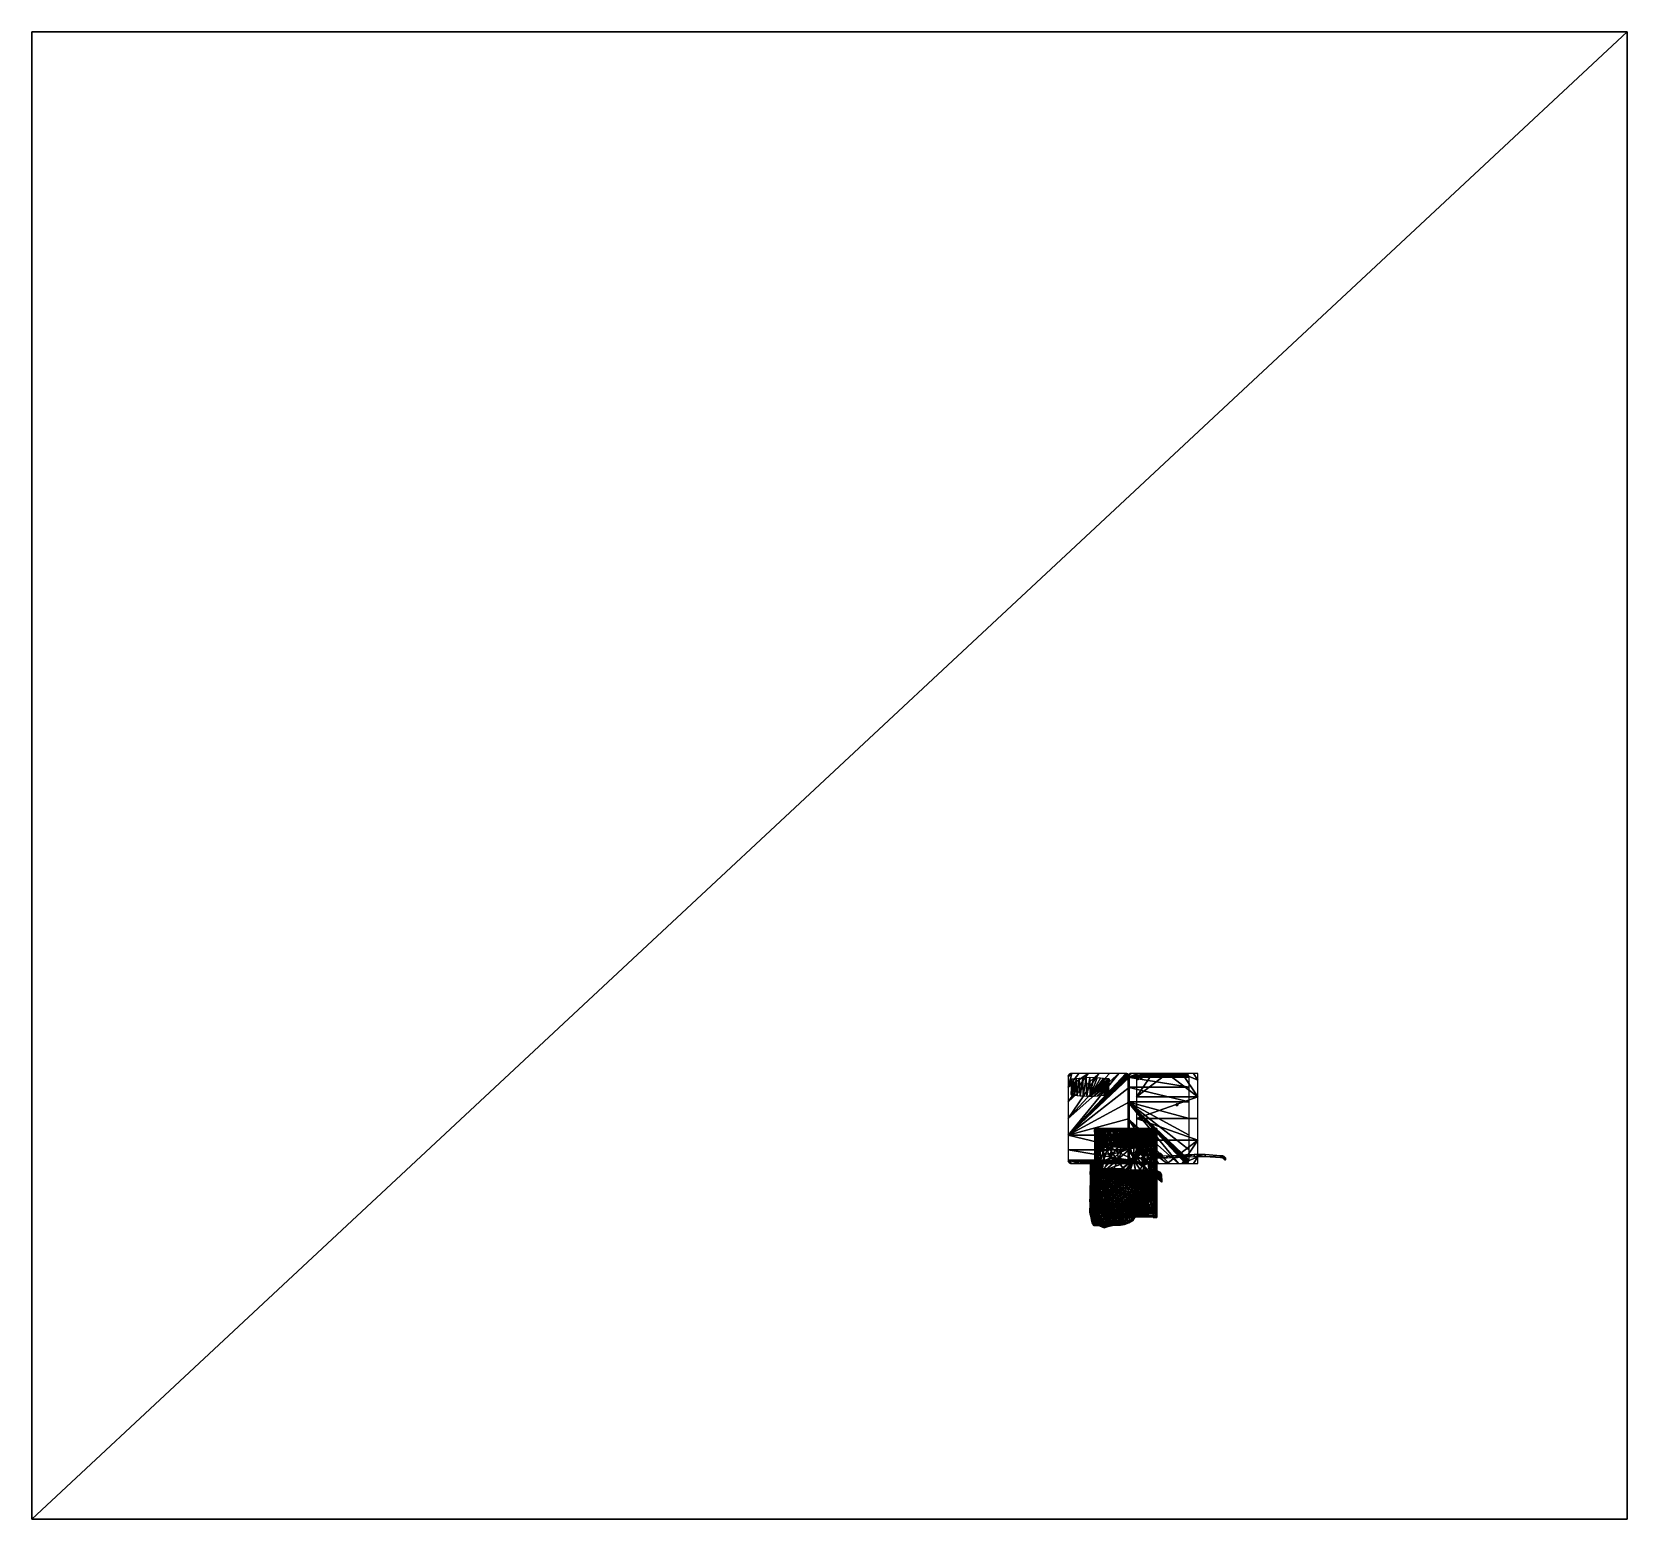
# Model space of a CAD drawing. Extents: x -3033 to 1390, y -1116 to 3008.
import ezdxf

# ---------------------------------------------------------------- set-up
doc = ezdxf.new("R2010")
doc.units = 0
for name, color, linetype in [('FF', 132, 'CONTINUOUS'), ('OBJECT01', 224, 'CONTINUOUS'), ('OBJECT03', 231, 'CONTINUOUS'), ('OBJECT04', 121, 'CONTINUOUS'), ('OBJECT05', 224, 'CONTINUOUS'), ('OBJECT06', 72, 'CONTINUOUS'), ('OBJECT07', 171, 'CONTINUOUS'), ('OBJECT08', 44, 'CONTINUOUS'), ('OBJECT09', 72, 'CONTINUOUS'), ('OBJECT10', 41, 'CONTINUOUS'), ('OBJECT11', 191, 'CONTINUOUS'), ('OBJECT12', 32, 'CONTINUOUS'), ('OBJECT13', 34, 'CONTINUOUS'), ('OBJECT14', 231, 'CONTINUOUS'), ('OBJECT15', 232, 'CONTINUOUS'), ('PUPPUT', 81, 'CONTINUOUS'), ('R01', 54, 'CONTINUOUS'), ('SHAPE1', 21, 'CONTINUOUS'), ('SHAPE10', 31, 'CONTINUOUS'), ('SHAPE2', 192, 'CONTINUOUS'), ('SHAPE7', 232, 'CONTINUOUS'), ('SHAPE8', 41, 'CONTINUOUS'), ('SHAPE9', 134, 'CONTINUOUS')]:
    doc.layers.add(name, color=color, linetype=linetype)

msp = doc.modelspace()

# ---------------------------------------------------------------- meshes
at = {"layer": 'FF', "color": 132}
mesh = msp.add_polyface(dxfattribs=at)
corners = [(-97.677719, -120.306824, -125.367752), (-98.050522, -146.742035, -144.490585), (-95.125992, -141.260361, -122.772873), (-95.888824, -120.238472, -125.48613), (-95.13932, -140.19252, -114.449539), (-96.129318, -150.4823, -134.832886), (-96.257164, -146.742035, -144.553513), (-97.826279, -141.513535, -139.647842), (-98.050522, -146.742035, -144.490585), (-97.677719, -120.306824, -125.367752), (-97.716103, -142.274185, -137.747314), (-97.290756, -130.443222, -116.331985), (-97.173981, -133.119034, -117.129242), (-97.64946, -142.566986, -137.639023), (-97.065964, -133.424286, -117.477859), (-96.977104, -133.417297, -117.476563), (-97.568619, -142.56514, -137.639832), (-96.887062, -133.411102, -117.476212), (-97.480042, -142.562897, -137.6409), (-97.390442, -142.560745, -137.64209), (-96.798088, -133.405182, -117.476105), (-97.300865, -142.558594, -137.643265), (-96.709419, -133.399323, -117.476021), (-97.211327, -142.556427, -137.64444), (-96.620804, -133.393478, -117.475914), (-97.12178, -142.554306, -137.64563), (-96.532204, -133.387665, -117.475822), (-97.032227, -142.55217, -137.64679), (-96.443596, -133.381821, -117.475731), (-96.94268, -142.550018, -137.647949), (-96.354973, -133.375992, -117.475609), (-96.853149, -142.547897, -137.649094), (-96.266365, -133.370193, -117.47551), (-96.763596, -142.545746, -137.650238), (-96.177765, -133.364365, -117.475372), (-96.674057, -142.54364, -137.651367), (-96.089142, -133.358536, -117.475258), (-96.584511, -142.541504, -137.652496), (-96.000465, -133.352753, -117.474907), (-96.494682, -142.539383, -137.65361), (-95.910973, -133.346924, -117.474792), (-96.402473, -142.537216, -137.654739), (-95.816666, -133.340912, -117.474785), (-96.31057, -142.633789, -137.70018), (-95.715103, -133.374969, -117.715034), (-95.633476, -132.280762, -119.5047), (-96.261307, -143.445618, -138.735153)]
mesh.append_faces([[corners[k] for k in face] for face in [(0, 1, 2), (6, 3, 5), (12, 10, 11), (14, 13, 12), (15, 16, 14), (17, 18, 15), (20, 19, 17), (22, 21, 20), (24, 23, 22), (26, 25, 24), (28, 27, 26), (30, 29, 28), (32, 31, 30), (34, 33, 32), (36, 35, 34), (38, 37, 36), (40, 39, 38), (42, 41, 40), (44, 43, 42), (45, 46, 44)]], dxfattribs={"vtx1": -1})
mesh.append_faces([[corners[k] for k in face] for face in [(3, 4, 5), (7, 8, 9), (10, 7, 11), (13, 10, 12), (19, 18, 17), (21, 19, 20), (23, 21, 22), (25, 23, 24), (27, 25, 26), (29, 27, 28), (31, 29, 30), (33, 31, 32), (35, 33, 34), (37, 35, 36), (39, 37, 38), (41, 39, 40), (43, 41, 42)]], dxfattribs={"vtx2": -1})
mesh = msp.add_polyface(dxfattribs=at)
corners = [(-95.125992, -141.260361, -122.772873), (-93.200035, -151.621292, -120.123245), (-88.256676, -143.34642, -107.126457), (-97.057404, -153.568405, -137.429382), (-98.050522, -146.742035, -144.490585), (-96.129318, -150.4823, -134.832886), (-95.13932, -140.19252, -114.449539), (-95.750473, -160.385757, -128.895203), (-90.43013, -138.66304, -103.272507), (-86.689888, -147.421234, -105.38353), (-94.011787, -152.03392, -114.34391), (-92.074097, -136.365128, -98.930115), (-95.912933, -134.670441, -99.23748), (-89.512253, -148.369293, -94.447411), (-97.826279, -141.513535, -139.647842), (-97.974937, -155.254868, -155.186188), (-98.050522, -146.742035, -144.490585), (-97.830261, -154.38707, -154.351273), (-97.716103, -142.274185, -137.747314), (-97.749069, -154.347214, -154.112381), (-97.64946, -142.566986, -137.639023), (-97.568619, -142.56514, -137.639832), (-97.065964, -133.424286, -117.477859), (-97.66806, -154.346909, -154.112076), (-97.480042, -142.562897, -137.6409), (-96.977104, -133.417297, -117.476563), (-97.580551, -154.346329, -154.111923), (-97.390442, -142.560745, -137.64209), (-97.491165, -154.345734, -154.111832), (-97.300865, -142.558594, -137.643265), (-97.401527, -154.345154, -154.11174), (-97.211327, -142.556427, -137.64444), (-97.311867, -154.344528, -154.111649), (-97.12178, -142.554306, -137.64563), (-97.222214, -154.343948, -154.111557), (-97.032227, -142.55217, -137.64679), (-97.132568, -154.343338, -154.11142), (-96.94268, -142.550018, -137.647949), (-97.042915, -154.342728, -154.111298), (-96.853149, -142.547897, -137.649094), (-96.953255, -154.342148, -154.111145), (-96.763596, -142.545746, -137.650238), (-96.863625, -154.341537, -154.110977), (-96.674057, -142.54364, -137.651367), (-96.773972, -154.340958, -154.110809), (-96.684349, -154.340363, -154.110641), (-96.584511, -142.541504, -137.652496), (-96.594841, -154.339752, -154.110458), (-96.494682, -142.539383, -137.65361), (-96.504852, -154.339157, -154.110291), (-96.402473, -142.537216, -137.654739), (-96.41272, -154.338547, -154.107437), (-96.31057, -142.633789, -137.70018), (-96.261307, -143.445618, -138.735153), (-95.715103, -133.374969, -117.715034), (-96.36248, -154.634537, -154.229736), (-96.257164, -146.742035, -144.553513), (-95.633476, -132.280762, -119.5047), (-96.640015, -156.280014, -155.835526)]
mesh.append_faces([[corners[k] for k in face] for face in [(0, 3, 1), (5, 6, 7), (6, 8, 10), (14, 15, 16), (18, 17, 14), (20, 19, 18), (21, 23, 20), (24, 26, 21), (27, 28, 24), (29, 30, 27), (31, 32, 29), (33, 34, 31), (35, 36, 33), (37, 38, 35), (39, 40, 37), (41, 42, 39), (43, 44, 41), (46, 45, 43), (48, 47, 46), (50, 49, 48), (52, 51, 50), (53, 55, 52), (56, 58, 53)]], dxfattribs={"vtx1": -1})
mesh.append_faces([[corners[k] for k in face] for face in [(0, 1, 2), (4, 3, 0), (8, 9, 10), (11, 12, 13), (17, 15, 14), (19, 17, 18), (21, 20, 22), (24, 21, 25), (45, 44, 43), (47, 45, 46), (49, 47, 48), (51, 49, 50), (53, 52, 54), (56, 53, 57)]], dxfattribs={"vtx2": -1})
mesh = msp.add_polyface(dxfattribs=at)
corners = [(-95.286827, -120.816338, -100.698486), (-87.583427, -133.422592, -106.556816), (-86.539116, -135.805237, -96.766983), (-95.912933, -134.670441, -99.23748), (-97.677719, -120.306824, -125.367752), (-95.125992, -141.260361, -122.772873), (-95.888824, -120.238472, -125.48613), (-93.945175, -120.614571, -99.43924), (-95.13932, -140.19252, -114.449539), (-94.558533, -134.41893, -97.88401), (-90.43013, -138.66304, -103.272507), (-92.826012, -129.645264, -104.531136), (-95.286827, -120.816338, -100.698486), (-95.912933, -134.670441, -99.23748), (-97.290756, -130.443222, -116.331985), (-97.677719, -120.306824, -125.367752), (-97.826279, -141.513535, -139.647842), (-91.927979, -130.995453, -105.063271), (-92.074097, -136.365128, -98.930115), (-97.173981, -133.119034, -117.129242), (-91.692368, -130.999512, -105.108475), (-97.065964, -133.424286, -117.477859), (-91.629936, -130.98288, -105.054192), (-96.977104, -133.417297, -117.476563), (-91.571518, -130.968857, -105.004837), (-96.887062, -133.411102, -117.476212), (-91.514282, -130.95546, -104.95694), (-96.798088, -133.405182, -117.476105), (-91.457184, -130.942169, -104.909325), (-96.709419, -133.399323, -117.476021), (-91.399963, -130.928894, -104.861816), (-96.620804, -133.393478, -117.475914), (-91.342651, -130.915619, -104.814384), (-96.532204, -133.387665, -117.475822), (-91.285233, -130.902328, -104.767036), (-96.443596, -133.381821, -117.475731), (-91.227715, -130.889084, -104.719757), (-96.354973, -133.375992, -117.475609), (-91.170082, -130.875809, -104.672562), (-96.266365, -133.370193, -117.47551), (-91.11235, -130.862534, -104.625443), (-96.177765, -133.364365, -117.475372), (-91.054497, -130.849304, -104.578407), (-96.089142, -133.358536, -117.475258), (-90.996407, -130.83606, -104.53138), (-96.000465, -133.352753, -117.474907), (-90.937096, -130.822708, -104.483627), (-95.910973, -133.346924, -117.474792), (-90.872238, -130.808929, -104.432281), (-95.816666, -133.340912, -117.474785), (-90.762474, -130.501831, -104.44442), (-90.122414, -135.424713, -97.697884), (-95.715103, -133.374969, -117.715034), (-91.145538, -127.805321, -103.66468), (-90.136154, -135.096069, -97.544975), (-90.967575, -134.042969, -96.873039), (-95.633476, -132.280762, -119.5047), (-93.945175, -120.614571, -99.43924), (-94.558533, -134.41893, -97.88401), (-95.888824, -120.238472, -125.48613)]
mesh.append_faces([[corners[k] for k in face] for face in [(3, 0, 2), (0, 4, 1), (6, 7, 8), (7, 9, 10), (11, 14, 12), (14, 16, 15), (17, 19, 11), (20, 21, 17), (22, 23, 20), (24, 25, 22), (26, 27, 24), (28, 29, 26), (30, 31, 28), (32, 33, 30), (34, 35, 32), (36, 37, 34), (38, 39, 36), (40, 41, 38), (42, 43, 40), (44, 45, 42), (46, 47, 44), (48, 49, 46), (50, 52, 48), (55, 53, 54), (53, 56, 50), (58, 57, 55), (57, 59, 53)]], dxfattribs={"vtx1": -1})
mesh.append_faces([[corners[k] for k in face] for face in [(0, 1, 2), (4, 5, 1), (11, 12, 13), (14, 15, 12), (17, 11, 18), (19, 14, 11), (50, 48, 51), (53, 50, 54), (56, 52, 50), (57, 53, 55), (59, 56, 53)]], dxfattribs={"vtx2": -1})
mesh = msp.add_polyface(dxfattribs=at)
corners = [(-93.945175, -120.614571, -99.43924), (-90.43013, -138.66304, -103.272507), (-95.13932, -140.19252, -114.449539), (-92.074097, -136.365128, -98.930115), (-92.826012, -129.645264, -104.531136), (-95.912933, -134.670441, -99.23748), (-91.692368, -130.999512, -105.108475), (-91.927979, -130.995453, -105.063271), (-91.078201, -135.916809, -98.538818), (-97.065964, -133.424286, -117.477859), (-97.173981, -133.119034, -117.129242), (-91.629936, -130.98288, -105.054192), (-90.918655, -135.773834, -98.402359), (-96.977104, -133.417297, -117.476563), (-91.571518, -130.968857, -105.004837), (-90.857193, -135.745087, -98.346176), (-96.887062, -133.411102, -117.476212), (-91.514282, -130.95546, -104.95694), (-90.800972, -135.719635, -98.295319), (-96.798088, -133.405182, -117.476105), (-91.457184, -130.942169, -104.909325), (-90.745644, -135.694901, -98.245598), (-96.709419, -133.399323, -117.476021), (-91.399963, -130.928894, -104.861816), (-90.690315, -135.670303, -98.196045), (-96.620804, -133.393478, -117.475914), (-91.342651, -130.915619, -104.814384), (-90.634903, -135.645721, -98.146561), (-96.532204, -133.387665, -117.475822), (-91.285233, -130.902328, -104.767036), (-90.579376, -135.621109, -98.09713), (-96.443596, -133.381821, -117.475731), (-91.227715, -130.889084, -104.719757), (-90.523735, -135.596512, -98.04776), (-96.354973, -133.375992, -117.475609), (-91.170082, -130.875809, -104.672562), (-90.468002, -135.57193, -97.998436), (-96.266365, -133.370193, -117.47551), (-91.11235, -130.862534, -104.625443), (-90.412163, -135.547363, -97.949165), (-96.177765, -133.364365, -117.475372), (-91.054497, -130.849304, -104.578407), (-90.356216, -135.522766, -97.899956), (-96.089142, -133.358536, -117.475258), (-90.996407, -130.83606, -104.53138), (-90.30014, -135.498215, -97.850792), (-96.000465, -133.352753, -117.474907), (-90.937096, -130.822708, -104.483627), (-90.243698, -135.473602, -97.801491), (-90.1856, -135.448975, -97.75119), (-95.910973, -133.346924, -117.474792), (-90.872238, -130.808929, -104.432281), (-90.122414, -135.424713, -97.697884), (-95.816666, -133.340912, -117.474785), (-90.136154, -135.096069, -97.544975), (-90.762474, -130.501831, -104.44442), (-95.715103, -133.374969, -117.715034), (-95.888824, -120.238472, -125.48613), (-96.257164, -146.742035, -144.553513), (-95.633476, -132.280762, -119.5047)]
mesh.append_faces([[corners[k] for k in face] for face in [(3, 4, 5), (49, 47, 48), (52, 51, 49), (54, 55, 52), (57, 58, 59)]], dxfattribs={"vtx1": -1})
mesh.append_faces([[corners[k] for k in face] for face in [(0, 1, 2), (6, 7, 8), (9, 10, 7), (11, 6, 12), (13, 9, 6), (14, 11, 15), (16, 13, 11), (17, 14, 18), (19, 16, 14), (20, 17, 21), (22, 19, 17), (23, 20, 24), (25, 22, 20), (26, 23, 27), (28, 25, 23), (29, 26, 30), (31, 28, 26), (32, 29, 33), (34, 31, 29), (35, 32, 36), (37, 34, 32), (38, 35, 39), (40, 37, 35), (41, 38, 42), (43, 40, 38), (44, 41, 45), (46, 43, 41), (47, 44, 48), (50, 46, 44), (51, 47, 49), (53, 50, 47), (56, 53, 51)]], dxfattribs={"vtx2": -1})
mesh = msp.add_polyface(dxfattribs=at)
corners = [(-87.583427, -133.422592, -106.556816), (-88.256676, -143.34642, -107.126457), (-80.730011, -140.283768, -97.892105), (-86.539116, -135.805237, -96.766983), (-95.125992, -141.260361, -122.772873), (-95.912933, -134.670441, -99.23748), (-79.943924, -143.078293, -90.92289), (-94.558533, -134.41893, -97.88401), (-87.733185, -142.184082, -98.067627), (-90.43013, -138.66304, -103.272507), (-91.078201, -135.916809, -98.538818), (-92.074097, -136.365128, -98.930115), (-86.022102, -144.779663, -92.287239), (-91.927979, -130.995453, -105.063271), (-90.918655, -135.773834, -98.402359), (-85.515663, -144.028641, -91.897659), (-91.692368, -130.999512, -105.108475), (-90.857193, -135.745087, -98.346176), (-85.449615, -143.929199, -91.829086), (-91.629936, -130.98288, -105.054192), (-90.800972, -135.719635, -98.295319), (-85.403122, -143.890305, -91.782471), (-91.571518, -130.968857, -105.004837), (-90.745644, -135.694901, -98.245598), (-85.359001, -143.854248, -91.73912), (-91.514282, -130.95546, -104.95694), (-90.690315, -135.670303, -98.196045), (-85.315155, -143.818741, -91.696243), (-91.457184, -130.942169, -104.909325), (-90.634903, -135.645721, -98.146561), (-85.271263, -143.78334, -91.653397), (-91.399963, -130.928894, -104.861816), (-90.579376, -135.621109, -98.09713), (-85.227295, -143.747925, -91.61055), (-91.342651, -130.915619, -104.814384), (-90.523735, -135.596512, -98.04776), (-85.183266, -143.712494, -91.567711), (-91.285233, -130.902328, -104.767036), (-90.468002, -135.57193, -97.998436), (-85.13916, -143.677063, -91.524902), (-91.227715, -130.889084, -104.719757), (-90.412163, -135.547363, -97.949165), (-85.094978, -143.641663, -91.482094), (-91.170082, -130.875809, -104.672562), (-90.356216, -135.522766, -97.899956), (-85.050735, -143.606262, -91.439293), (-91.11235, -130.862534, -104.625443), (-90.30014, -135.498215, -97.850792), (-85.006393, -143.570831, -91.396507), (-91.054497, -130.849304, -104.578407), (-90.243698, -135.473602, -97.801491), (-84.961983, -143.535446, -91.353729), (-90.996407, -130.83606, -104.53138), (-90.1856, -135.448975, -97.75119), (-84.917206, -143.500031, -91.310822), (-90.122414, -135.424713, -97.697884), (-84.871483, -143.465073, -91.267715), (-90.136154, -135.096069, -97.544975), (-84.827286, -143.432877, -91.226784), (-90.967575, -134.042969, -96.873039), (-84.935326, -143.388779, -91.143555), (-94.558533, -134.41893, -97.88401), (-85.891785, -143.899673, -91.398994)]
mesh.append_faces([[corners[k] for k in face] for face in [(3, 0, 2), (0, 4, 1), (10, 13, 11), (14, 16, 10), (17, 19, 14), (20, 22, 17), (23, 25, 20), (26, 28, 23), (29, 31, 26), (32, 34, 29), (35, 37, 32), (38, 40, 35), (41, 43, 38), (44, 46, 41), (47, 49, 44), (50, 52, 47)]], dxfattribs={"vtx1": -1})
mesh.append_faces([[corners[k] for k in face] for face in [(0, 1, 2), (5, 3, 6), (7, 8, 9), (10, 11, 12), (14, 10, 15), (17, 14, 18), (20, 17, 21), (23, 20, 24), (26, 23, 27), (29, 26, 30), (32, 29, 33), (35, 32, 36), (38, 35, 39), (41, 38, 42), (44, 41, 45), (47, 44, 48), (50, 47, 51), (53, 50, 54), (55, 53, 56), (57, 55, 58), (59, 57, 60), (61, 59, 62)]], dxfattribs={"vtx2": -1})
mesh = msp.add_polyface(dxfattribs=at)
corners = [(-97.040291, -179.232635, -136.90625), (-98.077629, -188.770584, -148.066498), (-96.054169, -186.883484, -130.811096), (-98.153404, -181.119736, -154.468994), (-98.289856, -190.6577, -165.859116), (-97.967934, -183.006821, -172.295914), (-97.282562, -184.893875, -190.168762), (-98.088943, -192.544785, -183.770493), (-96.257111, -178.908356, -136.458572), (-95.659912, -186.796768, -130.450378), (-96.601624, -196.421448, -141.682663), (-96.857506, -188.72113, -148.016205), (-96.235092, -183.006821, -172.229416), (-96.570389, -173.419403, -160.793076), (-96.742355, -190.6577, -165.79277), (-97.828148, -184.893906, -190.281952), (-98.562286, -194.431854, -201.883911), (-97.282562, -184.893875, -190.168762), (-97.860924, -184.893906, -190.308029), (-97.660316, -175.355942, -178.760376), (-97.78299, -184.893906, -190.317169), (-97.61602, -175.355942, -178.768921), (-97.694008, -184.893906, -190.324661), (-97.526291, -175.355942, -178.77121), (-97.605133, -184.893906, -190.332092), (-97.438828, -175.355942, -178.772797), (-97.516098, -184.893906, -190.339478), (-97.350075, -175.355927, -178.774323), (-97.426971, -184.893906, -190.346802), (-97.26075, -175.355942, -178.775787), (-97.337868, -184.893906, -190.354095), (-97.171265, -175.355942, -178.777237), (-97.248703, -184.893906, -190.361374), (-97.081757, -175.355942, -178.778687), (-97.854118, -194.431854, -202.009277), (-97.159576, -184.893906, -190.368591), (-96.992264, -175.355942, -178.780075), (-97.765526, -194.431854, -202.024719), (-97.070427, -184.893906, -190.375793), (-96.902748, -175.355942, -178.781464), (-97.676964, -194.431854, -202.040161), (-96.981293, -184.893906, -190.38295), (-96.81324, -175.355942, -178.782776), (-97.588364, -194.431854, -202.055527), (-96.892136, -184.893906, -190.390076), (-96.723724, -175.355927, -178.784119), (-97.499771, -194.431854, -202.070862), (-96.802994, -184.893906, -190.397171), (-97.411148, -194.431854, -202.086151), (-96.713814, -184.893906, -190.404236), (-96.544708, -175.355942, -178.786667), (-97.322548, -194.431854, -202.101395), (-96.624641, -184.893906, -190.41124), (-96.4552, -175.355942, -178.787903), (-97.23391, -194.431854, -202.116577), (-96.535637, -184.893906, -190.418228), (-96.365784, -175.355942, -178.789139), (-97.145256, -194.431854, -202.131729), (-96.439384, -184.893906, -190.423813), (-96.277092, -175.355942, -178.79039), (-97.05661, -194.431854, -202.146835), (-96.25087, -184.893906, -190.411072), (-96.171341, -175.355942, -178.787643), (-96.967941, -194.431854, -202.161865), (-95.489868, -184.893875, -190.283493), (-96.879272, -194.431854, -202.176895)]
mesh.append_faces([[corners[k] for k in face] for face in [(0, 1, 2), (3, 4, 1), (11, 8, 10), (12, 13, 14), (15, 16, 17), (32, 34, 30), (35, 37, 32), (38, 40, 35), (41, 43, 38), (44, 46, 41), (47, 48, 44), (49, 51, 47), (52, 54, 49), (55, 57, 52), (58, 60, 55), (61, 63, 58), (64, 65, 61)]], dxfattribs={"vtx1": -1})
mesh.append_faces([[corners[k] for k in face] for face in [(3, 1, 0), (5, 4, 3), (6, 7, 5), (8, 9, 10), (18, 15, 19), (20, 18, 21), (22, 20, 23), (24, 22, 25), (26, 24, 27), (28, 26, 29), (30, 28, 31), (32, 30, 33), (35, 32, 36), (38, 35, 39), (41, 38, 42), (44, 41, 45), (49, 47, 50), (52, 49, 53), (55, 52, 56), (58, 55, 59), (61, 58, 62)]], dxfattribs={"vtx2": -1})
mesh = msp.add_polyface(dxfattribs=at)
corners = [(-84.521904, -151.051498, -107.045532), (-90.748177, -159.958755, -116.351906), (-80.114182, -158.45462, -105.319809), (-93.200035, -151.621292, -120.123245), (-96.125381, -161.721756, -131.895477), (-97.057404, -153.568405, -137.429382), (-98.434891, -156.280014, -155.845367), (-97.863136, -163.796555, -149.425964), (-98.050522, -146.742035, -144.490585), (-86.689888, -147.421234, -105.38353), (-83.67878, -153.790161, -104.634605), (-92.067459, -160.500397, -112.608284), (-94.011787, -152.03392, -114.34391), (-95.13932, -140.19252, -114.449539), (-95.750473, -160.385757, -128.895203), (-96.257164, -146.742035, -144.553513), (-96.129318, -150.4823, -134.832886), (-96.568924, -163.33194, -149.070282), (-96.640015, -156.280014, -155.835526), (-97.974937, -155.254868, -155.186188), (-98.434891, -156.280014, -155.845367), (-98.050522, -146.742035, -144.490585), (-97.66806, -154.346909, -154.112076), (-97.749069, -154.347214, -154.112381), (-97.64946, -142.566986, -137.639023), (-97.580551, -154.346329, -154.111923), (-97.568619, -142.56514, -137.639832), (-97.491165, -154.345734, -154.111832), (-97.480042, -142.562897, -137.6409), (-97.351364, -165.423615, -167.114609), (-97.401527, -154.345154, -154.11174), (-97.390442, -142.560745, -137.64209), (-97.261742, -165.423538, -167.113815), (-97.311867, -154.344528, -154.111649), (-97.300865, -142.558594, -137.643265), (-97.172089, -165.423447, -167.113007), (-97.222214, -154.343948, -154.111557), (-97.211327, -142.556427, -137.64444), (-97.082436, -165.42337, -167.112183), (-97.132568, -154.343338, -154.11142), (-97.12178, -142.554306, -137.64563), (-96.99279, -165.423294, -167.111359), (-97.042915, -154.342728, -154.111298), (-97.032227, -142.55217, -137.64679), (-96.90313, -165.423218, -167.110519), (-96.953255, -154.342148, -154.111145), (-96.94268, -142.550018, -137.647949), (-96.813477, -165.423126, -167.109634), (-96.863625, -154.341537, -154.110977), (-96.853149, -142.547897, -137.649094), (-96.723831, -165.423065, -167.108734), (-96.773972, -154.340958, -154.110809), (-96.763596, -142.545746, -137.650238), (-96.634163, -165.422974, -167.107819), (-96.684349, -154.340363, -154.110641), (-96.544548, -165.422882, -167.106903), (-96.594841, -154.339752, -154.110458), (-96.455132, -165.422821, -167.105972), (-96.504852, -154.339157, -154.110291), (-96.366592, -165.422729, -167.105072), (-96.41272, -154.338547, -154.107437), (-96.264771, -165.422653, -167.099808), (-96.36248, -154.634537, -154.229736), (-96.31057, -142.633789, -137.70018), (-96.640015, -156.280014, -155.835526), (-96.261307, -143.445618, -138.735153)]
mesh.append_faces([[corners[k] for k in face] for face in [(0, 1, 2), (3, 4, 1), (8, 6, 5), (12, 9, 11), (18, 15, 17), (27, 29, 25), (30, 32, 27), (33, 35, 30), (36, 38, 33), (39, 41, 36), (42, 44, 39), (45, 47, 42), (48, 50, 45), (51, 53, 48), (54, 55, 51), (56, 57, 54), (58, 59, 56), (60, 61, 58)]], dxfattribs={"vtx1": -1})
mesh.append_faces([[corners[k] for k in face] for face in [(3, 1, 0), (5, 4, 3), (6, 7, 5), (9, 10, 11), (13, 12, 14), (15, 16, 17), (19, 20, 21), (22, 23, 24), (25, 22, 26), (27, 25, 28), (30, 27, 31), (33, 30, 34), (36, 33, 37), (39, 36, 40), (42, 39, 43), (45, 42, 46), (48, 45, 49), (51, 48, 52), (62, 60, 63), (64, 62, 65)]], dxfattribs={"vtx2": -1})
mesh = msp.add_polyface(dxfattribs=at)
corners = [(-90.748177, -159.958755, -116.351906), (-87.571831, -167.770142, -112.199387), (-80.114182, -158.45462, -105.319809), (-96.125381, -161.721756, -131.895477), (-94.799782, -169.644745, -126.269028), (-97.057404, -153.568405, -137.429382), (-97.863136, -163.796555, -149.425964), (-98.434891, -156.280014, -155.845367), (-97.852837, -165.817978, -167.274292), (-83.67878, -153.790161, -104.634605), (-81.650192, -160.07489, -101.716301), (-89.18676, -168.107681, -109.351501), (-92.067459, -160.500397, -112.608284), (-94.011787, -152.03392, -114.34391), (-94.960876, -169.192993, -124.4263), (-95.750473, -160.385757, -128.895203), (-96.129318, -150.4823, -134.832886), (-96.535667, -170.777267, -142.452209), (-96.568924, -163.33194, -149.070282), (-97.836594, -165.719452, -167.247177), (-97.852837, -165.817978, -167.274292), (-98.434891, -156.280014, -155.845367), (-97.974937, -155.254868, -155.186188), (-97.704742, -165.522369, -167.162186), (-97.830261, -154.38707, -154.351273), (-97.613701, -165.423813, -167.11702), (-97.749069, -154.347214, -154.112381), (-97.528778, -165.423752, -167.116165), (-97.66806, -154.346909, -154.112076), (-97.440712, -165.423691, -167.115372), (-97.580551, -154.346329, -154.111923), (-97.351364, -165.423615, -167.114609), (-97.261742, -165.423538, -167.113815), (-97.491165, -154.345734, -154.111832), (-97.172089, -165.423447, -167.113007), (-97.401527, -154.345154, -154.11174), (-97.082436, -165.42337, -167.112183), (-97.311867, -154.344528, -154.111649), (-96.99279, -165.423294, -167.111359), (-97.222214, -154.343948, -154.111557), (-96.90313, -165.423218, -167.110519), (-97.132568, -154.343338, -154.11142), (-96.813477, -165.423126, -167.109634), (-97.042915, -154.342728, -154.111298), (-96.723831, -165.423065, -167.108734), (-96.953255, -154.342148, -154.111145), (-96.634163, -165.422974, -167.107819), (-96.863625, -154.341537, -154.110977), (-96.544548, -165.422882, -167.106903), (-96.773972, -154.340958, -154.110809), (-96.455132, -165.422821, -167.105972), (-96.684349, -154.340363, -154.110641), (-96.366592, -165.422729, -167.105072), (-96.594841, -154.339752, -154.110458), (-96.264771, -165.422653, -167.099808), (-96.504852, -154.339157, -154.110291), (-96.137779, -165.422562, -167.07341), (-96.41272, -154.338547, -154.107437), (-96.36248, -154.634537, -154.229736), (-96.05954, -165.817978, -167.190552), (-96.640015, -156.280014, -155.835526)]
mesh.append_faces([[corners[k] for k in face] for face in [(5, 6, 3), (7, 8, 6), (12, 9, 11), (15, 13, 14), (18, 16, 17), (22, 19, 21), (24, 23, 22), (26, 25, 24), (28, 27, 26), (30, 29, 28), (58, 56, 57), (60, 59, 58)]], dxfattribs={"vtx1": -1})
mesh.append_faces([[corners[k] for k in face] for face in [(0, 1, 2), (3, 4, 0), (9, 10, 11), (13, 12, 14), (16, 15, 17), (19, 20, 21), (23, 19, 22), (25, 23, 24), (27, 25, 26), (29, 27, 28), (31, 29, 30), (32, 31, 33), (34, 32, 35), (36, 34, 37), (38, 36, 39), (40, 38, 41), (42, 40, 43), (44, 42, 45), (46, 44, 47), (48, 46, 49), (50, 48, 51), (52, 50, 53), (54, 52, 55), (56, 54, 57), (59, 56, 58)]], dxfattribs={"vtx2": -1})
mesh = msp.add_polyface(dxfattribs=at)
corners = [(-97.583389, -171.564667, -143.160263), (-97.040291, -179.232635, -136.90625), (-94.799782, -169.644745, -126.269028), (-98.153404, -181.119736, -154.468994), (-97.99189, -173.468857, -160.88205), (-97.967934, -183.006821, -172.295914), (-97.433418, -175.355942, -178.719559), (-97.282562, -184.893875, -190.168762), (-96.535667, -170.777267, -142.452209), (-96.257111, -178.908356, -136.458572), (-96.857506, -188.72113, -148.016205), (-96.833427, -181.020813, -154.376053), (-96.570389, -173.419403, -160.793076), (-96.742355, -190.6577, -165.79277), (-96.568924, -163.33194, -149.070282), (-96.05954, -165.817978, -167.190552), (-96.235092, -183.006821, -172.229416), (-97.660316, -175.355942, -178.760376), (-97.433418, -175.355942, -178.719559), (-97.852837, -165.817978, -167.274292), (-97.828148, -184.893906, -190.281952), (-97.282562, -184.893875, -190.168762), (-97.61602, -175.355942, -178.768921), (-97.836594, -165.719452, -167.247177), (-97.860924, -184.893906, -190.308029), (-97.526291, -175.355942, -178.77121), (-97.704742, -165.522369, -167.162186), (-97.78299, -184.893906, -190.317169), (-97.438828, -175.355942, -178.772797), (-97.613701, -165.423813, -167.11702), (-97.694008, -184.893906, -190.324661), (-97.350075, -175.355927, -178.774323), (-97.528778, -165.423752, -167.116165), (-97.605133, -184.893906, -190.332092), (-97.26075, -175.355942, -178.775787), (-97.440712, -165.423691, -167.115372), (-97.516098, -184.893906, -190.339478), (-97.171265, -175.355942, -178.777237), (-97.426971, -184.893906, -190.346802), (-97.081757, -175.355942, -178.778687), (-97.337868, -184.893906, -190.354095), (-96.992264, -175.355942, -178.780075), (-97.248703, -184.893906, -190.361374), (-96.902748, -175.355942, -178.781464), (-97.159576, -184.893906, -190.368591), (-96.81324, -175.355942, -178.782776), (-97.070427, -184.893906, -190.375793), (-96.723724, -175.355927, -178.784119), (-96.981293, -184.893906, -190.38295), (-96.634224, -175.355927, -178.7854), (-96.892136, -184.893906, -190.390076), (-96.802994, -184.893906, -190.397171), (-96.544708, -175.355942, -178.786667), (-96.4552, -175.355942, -178.787903), (-96.713814, -184.893906, -190.404236), (-96.365784, -175.355942, -178.789139), (-96.624641, -184.893906, -190.41124), (-96.277092, -175.355942, -178.79039), (-96.535637, -184.893906, -190.418228), (-96.171341, -175.355942, -178.787643), (-96.439384, -184.893906, -190.423813)]
mesh.append_faces([[corners[k] for k in face] for face in [(0, 3, 1), (4, 5, 3), (6, 7, 5), (11, 8, 10), (12, 14, 11), (17, 20, 18), (22, 24, 17), (25, 27, 22), (28, 30, 25), (31, 33, 28), (34, 36, 31), (37, 38, 34), (39, 40, 37), (41, 42, 39), (43, 44, 41), (45, 46, 43), (47, 48, 45), (49, 50, 47), (52, 51, 49), (53, 54, 52), (55, 56, 53), (57, 58, 55), (59, 60, 57)]], dxfattribs={"vtx1": -1})
mesh.append_faces([[corners[k] for k in face] for face in [(0, 1, 2), (4, 3, 0), (6, 5, 4), (8, 9, 10), (12, 11, 13), (15, 12, 16), (17, 18, 19), (20, 21, 18), (22, 17, 23), (25, 22, 26), (28, 25, 29), (31, 28, 32), (34, 31, 35), (51, 50, 49)]], dxfattribs={"vtx2": -1})
mesh = msp.add_polyface(dxfattribs=at)
corners = [(-97.863136, -163.796555, -149.425964), (-97.583389, -171.564667, -143.160263), (-96.125381, -161.721756, -131.895477), (-97.99189, -173.468857, -160.88205), (-97.852837, -165.817978, -167.274292), (-97.433418, -175.355942, -178.719559), (-96.535667, -170.777267, -142.452209), (-95.750473, -160.385757, -128.895203), (-96.257111, -178.908356, -136.458572), (-96.568924, -163.33194, -149.070282), (-96.833427, -181.020813, -154.376053), (-96.640015, -156.280014, -155.835526), (-96.570389, -173.419403, -160.793076), (-96.05954, -165.817978, -167.190552), (-97.836594, -165.719452, -167.247177), (-97.660316, -175.355942, -178.760376), (-97.852837, -165.817978, -167.274292), (-97.704742, -165.522369, -167.162186), (-97.61602, -175.355942, -178.768921), (-97.613701, -165.423813, -167.11702), (-97.526291, -175.355942, -178.77121), (-97.528778, -165.423752, -167.116165), (-97.438828, -175.355942, -178.772797), (-97.440712, -165.423691, -167.115372), (-97.350075, -175.355927, -178.774323), (-97.351364, -165.423615, -167.114609), (-97.26075, -175.355942, -178.775787), (-97.171265, -175.355942, -178.777237), (-97.261742, -165.423538, -167.113815), (-97.081757, -175.355942, -178.778687), (-97.172089, -165.423447, -167.113007), (-96.992264, -175.355942, -178.780075), (-97.082436, -165.42337, -167.112183), (-96.902748, -175.355942, -178.781464), (-96.99279, -165.423294, -167.111359), (-96.81324, -175.355942, -178.782776), (-96.90313, -165.423218, -167.110519), (-96.723724, -175.355927, -178.784119), (-96.813477, -165.423126, -167.109634), (-96.634224, -175.355927, -178.7854), (-96.723831, -165.423065, -167.108734), (-96.544708, -175.355942, -178.786667), (-96.634163, -165.422974, -167.107819), (-96.4552, -175.355942, -178.787903), (-96.544548, -165.422882, -167.106903), (-96.365784, -175.355942, -178.789139), (-96.455132, -165.422821, -167.105972), (-96.277092, -175.355942, -178.79039), (-96.366592, -165.422729, -167.105072), (-96.171341, -175.355942, -178.787643), (-96.264771, -165.422653, -167.099808)]
mesh.append_faces([[corners[k] for k in face] for face in [(0, 3, 1), (4, 5, 3), (6, 7, 8), (13, 11, 12), (14, 15, 16), (17, 18, 14), (19, 20, 17), (21, 22, 19), (23, 24, 21), (25, 26, 23), (28, 27, 25), (30, 29, 28), (32, 31, 30), (34, 33, 32), (36, 35, 34), (38, 37, 36), (40, 39, 38), (42, 41, 40), (44, 43, 42), (46, 45, 44), (48, 47, 46), (50, 49, 48)]], dxfattribs={"vtx1": -1})
mesh.append_faces([[corners[k] for k in face] for face in [(0, 1, 2), (4, 3, 0), (9, 6, 10), (11, 9, 12), (27, 26, 25), (29, 27, 28), (31, 29, 30), (33, 31, 32), (35, 33, 34), (37, 35, 36), (39, 37, 38), (41, 39, 40), (43, 41, 42), (45, 43, 44), (47, 45, 46), (49, 47, 48)]], dxfattribs={"vtx2": -1})
mesh = msp.add_polyface(dxfattribs=at)
corners = [(-79.085754, -183.109314, -105.227974), (-86.842522, -192.647278, -111.260155), (-73.920074, -190.760193, -102.754974), (-90.201691, -184.996399, -115.707191), (-83.665955, -175.458435, -108.392601), (-87.571831, -167.770142, -112.199387), (-75.074577, -165.951965, -103.250298), (-80.114182, -158.45462, -105.319809), (-92.8535, -177.345535, -120.759064), (-96.054169, -186.883484, -130.811096), (-94.543663, -194.534363, -124.970795), (-94.799782, -169.644745, -126.269028), (-90.748177, -159.958755, -116.351906), (-97.040291, -179.232635, -136.90625), (-96.125381, -161.721756, -131.895477), (-97.583389, -171.564667, -143.160263), (-85.320473, -175.583252, -106.090401), (-80.522873, -183.126205, -103.488594), (-88.455406, -192.644089, -109.426109), (-91.475861, -184.957138, -114.138535), (-76.193092, -166.73027, -100.99427), (-93.586792, -177.182129, -119.370537), (-94.687317, -194.516891, -124.331726), (-95.659912, -186.796768, -130.450378), (-89.18676, -168.107681, -109.351501), (-81.650192, -160.07489, -101.716301), (-94.960876, -169.192993, -124.4263), (-96.257111, -178.908356, -136.458572), (-92.067459, -160.500397, -112.608284), (-95.750473, -160.385757, -128.895203), (-95.639786, -175.355942, -178.636169), (-96.235092, -183.006821, -172.229416), (-95.87674, -192.544785, -183.754807), (-95.489868, -184.893875, -190.283493), (-96.05954, -165.817978, -167.190552), (-95.955124, -175.355942, -178.754074), (-96.171341, -175.355942, -178.787643), (-96.264771, -165.422653, -167.099808), (-96.137779, -165.422562, -167.07341), (-96.25087, -184.893906, -190.411072), (-95.639786, -175.355942, -178.636169), (-96.05954, -165.817978, -167.190552), (-95.489868, -184.893875, -190.283493)]
mesh.append_faces([[corners[k] for k in face] for face in [(0, 1, 2), (4, 3, 0), (7, 5, 6), (5, 8, 4), (8, 9, 3), (12, 11, 5), (11, 13, 8), (14, 15, 11), (19, 16, 18), (16, 20, 17), (23, 21, 22), (21, 24, 19), (24, 25, 16), (27, 26, 23), (26, 28, 21), (33, 30, 32), (30, 34, 31), (38, 35, 37), (35, 39, 36), (41, 40, 38), (40, 42, 35)]], dxfattribs={"vtx1": -1})
mesh.append_faces([[corners[k] for k in face] for face in [(3, 1, 0), (5, 4, 6), (8, 3, 4), (9, 10, 3), (11, 8, 5), (13, 9, 8), (16, 17, 18), (21, 19, 22), (24, 16, 19), (25, 20, 16), (26, 21, 23), (28, 24, 21), (29, 26, 27), (30, 31, 32), (35, 36, 37), (40, 35, 38), (42, 39, 35)]], dxfattribs={"vtx2": -1})
mesh = msp.add_polyface(dxfattribs=at)
corners = [(-88.256676, -143.34642, -107.126457), (-84.521904, -151.051498, -107.045532), (-76.209511, -145.164139, -98.226288), (-80.730011, -140.283768, -97.892105), (-93.200035, -151.621292, -120.123245), (-89.512253, -148.369293, -94.447411), (-95.912933, -134.670441, -99.23748), (-79.943924, -143.078293, -90.92289), (-86.689888, -147.421234, -105.38353), (-82.499077, -145.875992, -97.60347), (-83.67878, -153.790161, -104.634605), (-87.733185, -142.184082, -98.067627), (-90.43013, -138.66304, -103.272507), (-79.867676, -146.296417, -91.656754), (-88.561012, -147.327728, -93.406342), (-94.558533, -134.41893, -97.88401), (-86.022102, -144.779663, -92.287239), (-89.512253, -148.369293, -94.447411), (-74.996643, -153.121597, -86.439781), (-92.074097, -136.365128, -98.930115), (-85.515663, -144.028641, -91.897659), (-74.183792, -151.040421, -86.399162), (-91.078201, -135.916809, -98.538818), (-85.449615, -143.929199, -91.829086), (-73.728622, -150.159317, -86.542831), (-90.918655, -135.773834, -98.402359), (-85.403122, -143.890305, -91.782471), (-73.500999, -149.711655, -86.75238), (-90.857193, -135.745087, -98.346176), (-85.359001, -143.854248, -91.73912), (-73.3582, -149.411041, -86.955887), (-90.800972, -135.719635, -98.295319), (-85.315155, -143.818741, -91.696243), (-73.269073, -149.175674, -87.148956), (-90.745644, -135.694901, -98.245598), (-85.271263, -143.78334, -91.653397), (-90.690315, -135.670303, -98.196045), (-85.227295, -143.747925, -91.61055), (-90.634903, -135.645721, -98.146561), (-85.183266, -143.712494, -91.567711), (-90.579376, -135.621109, -98.09713), (-85.13916, -143.677063, -91.524902), (-90.523735, -135.596512, -98.04776), (-85.094978, -143.641663, -91.482094), (-90.468002, -135.57193, -97.998436), (-85.050735, -143.606262, -91.439293), (-90.412163, -135.547363, -97.949165), (-85.006393, -143.570831, -91.396507), (-90.356216, -135.522766, -97.899956), (-84.961983, -143.535446, -91.353729), (-90.30014, -135.498215, -97.850792), (-84.917206, -143.500031, -91.310822), (-90.243698, -135.473602, -97.801491), (-84.871483, -143.465073, -91.267715), (-90.1856, -135.448975, -97.75119), (-84.827286, -143.432877, -91.226784), (-90.122414, -135.424713, -97.697884), (-84.935326, -143.388779, -91.143555), (-90.136154, -135.096069, -97.544975), (-85.891785, -143.899673, -91.398994), (-73.534714, -149.329636, -86.723862), (-90.967575, -134.042969, -96.873039), (-88.561012, -147.327728, -93.406342), (-74.596092, -150.61644, -86.544296), (-94.558533, -134.41893, -97.88401)]
mesh.append_faces([[corners[k] for k in face] for face in [(3, 0, 2), (0, 4, 1), (5, 6, 7), (8, 9, 10), (12, 11, 8), (11, 13, 9), (15, 14, 11), (16, 19, 17), (20, 22, 16), (23, 25, 20), (26, 28, 23), (29, 31, 26), (32, 34, 29), (35, 36, 32), (37, 38, 35), (39, 40, 37), (41, 42, 39), (43, 44, 41), (45, 46, 43), (47, 48, 45), (49, 50, 47), (51, 52, 49), (53, 54, 51), (55, 56, 53), (57, 58, 55), (59, 61, 57), (62, 64, 59)]], dxfattribs={"vtx1": -1})
mesh.append_faces([[corners[k] for k in face] for face in [(0, 1, 2), (11, 9, 8), (14, 13, 11), (16, 17, 18), (20, 16, 21), (23, 20, 24), (26, 23, 27), (29, 26, 30), (32, 29, 33), (59, 57, 60), (62, 59, 63)]], dxfattribs={"vtx2": -1})
mesh = msp.add_polyface(dxfattribs=at)
corners = [(-80.730011, -140.283768, -97.892105), (-76.209511, -145.164139, -98.226288), (-66.276085, -143.507401, -94.030838), (-72.347862, -142.470428, -91.678062), (-79.943924, -143.078293, -90.92289), (-61.924984, -146.576965, -89.028099), (-68.796822, -149.43602, -87.340851), (-86.539116, -135.805237, -96.766983), (-89.512253, -148.369293, -94.447411), (-73.060379, -146.203201, -91.725388), (-66.796471, -146.995148, -93.37294), (-77.307144, -149.387207, -96.947311), (-82.499077, -145.875992, -97.60347), (-79.867676, -146.296417, -91.656754), (-68.31517, -149.84581, -87.4207), (-73.3582, -149.411041, -86.955887), (-85.403122, -143.890305, -91.782471), (-73.500999, -149.711655, -86.75238), (-73.269073, -149.175674, -87.148956), (-85.359001, -143.854248, -91.73912), (-73.197197, -148.9823, -87.297066), (-85.315155, -143.818741, -91.696243), (-85.271263, -143.78334, -91.653397), (-73.135925, -148.823364, -87.405487), (-85.227295, -143.747925, -91.61055), (-73.081825, -148.695099, -87.480568), (-85.183266, -143.712494, -91.567711), (-73.033028, -148.594315, -87.528229), (-85.13916, -143.677063, -91.524902), (-72.988594, -148.517838, -87.553246), (-85.094978, -143.641663, -91.482094), (-72.948296, -148.463013, -87.558968), (-85.050735, -143.606262, -91.439293), (-72.912697, -148.428406, -87.546974), (-85.006393, -143.570831, -91.396507), (-72.883446, -148.414581, -87.516693), (-84.961983, -143.535446, -91.353729), (-72.864273, -148.425491, -87.464661), (-84.917206, -143.500031, -91.310822), (-72.863602, -148.470886, -87.383034), (-84.871483, -143.465073, -91.267715), (-72.903824, -148.573395, -87.254852), (-84.827286, -143.432877, -91.226784), (-73.056381, -148.790894, -87.03508), (-84.935326, -143.388779, -91.143555), (-73.534714, -149.329636, -86.723862)]
mesh.append_faces([[corners[k] for k in face] for face in [(3, 0, 2), (6, 4, 5), (4, 7, 3), (12, 9, 11), (13, 14, 9), (15, 16, 17), (18, 19, 15), (20, 21, 18), (23, 22, 20), (25, 24, 23), (27, 26, 25), (29, 28, 27), (31, 30, 29), (33, 32, 31), (35, 34, 33), (37, 36, 35), (39, 38, 37), (41, 40, 39), (43, 42, 41), (45, 44, 43)]], dxfattribs={"vtx1": -1})
mesh.append_faces([[corners[k] for k in face] for face in [(0, 1, 2), (4, 3, 5), (7, 0, 3), (8, 4, 6), (9, 10, 11), (13, 9, 12), (22, 21, 20), (24, 22, 23), (26, 24, 25), (28, 26, 27), (30, 28, 29), (32, 30, 31), (34, 32, 33), (36, 34, 35), (38, 36, 37), (40, 38, 39), (42, 40, 41), (44, 42, 43)]], dxfattribs={"vtx2": -1})
mesh = msp.add_polyface(dxfattribs=at)
corners = [(-80.114182, -158.45462, -105.319809), (-75.074577, -165.951965, -103.250298), (-64.932228, -156.94931, -99.730499), (-70.774628, -150.569641, -99.503403), (-84.521904, -151.051498, -107.045532), (-76.209511, -145.164139, -98.226288), (-74.996643, -153.121597, -86.439781), (-89.512253, -148.369293, -94.447411), (-68.796822, -149.43602, -87.340851), (-71.583542, -153.56929, -96.469688), (-65.347084, -158.849838, -97.926659), (-76.193092, -166.73027, -100.99427), (-81.650192, -160.07489, -101.716301), (-77.307144, -149.387207, -96.947311), (-83.67878, -153.790161, -104.634605), (-66.796471, -146.995148, -93.37294), (-82.499077, -145.875992, -97.60347), (-75.018784, -152.051743, -85.733986), (-68.31517, -149.84581, -87.4207), (-79.867676, -146.296417, -91.656754), (-88.561012, -147.327728, -93.406342), (-74.183792, -151.040421, -86.399162), (-74.996643, -153.121597, -86.439781), (-63.372475, -157.637833, -86.130508), (-86.022102, -144.779663, -92.287239), (-73.728622, -150.159317, -86.542831), (-62.884129, -156.514771, -86.248764), (-85.515663, -144.028641, -91.897659), (-73.500999, -149.711655, -86.75238), (-62.566677, -155.729233, -86.472527), (-85.449615, -143.929199, -91.829086), (-73.3582, -149.411041, -86.955887), (-62.361988, -155.14682, -86.758698), (-73.269073, -149.175674, -87.148956), (-62.220764, -154.68129, -86.942741), (-73.197197, -148.9823, -87.297066), (-62.116676, -154.297562, -87.301888), (-73.135925, -148.823364, -87.405487), (-62.035942, -153.983521, -87.574173), (-73.081825, -148.695099, -87.480568), (-61.97097, -153.733521, -87.773369), (-73.033028, -148.594315, -87.528229), (-61.91737, -153.54187, -87.91246), (-72.988594, -148.517838, -87.553246), (-61.8727, -153.401962, -88.00251), (-72.948296, -148.463013, -87.558968), (-61.835869, -153.307419, -88.051979), (-72.912697, -148.428406, -87.546974), (-61.807049, -153.253403, -88.06604), (-72.883446, -148.414581, -87.516693), (-61.787979, -153.238281, -88.04615), (-72.864273, -148.425491, -87.464661), (-61.782707, -153.264954, -87.989265), (-72.903824, -148.573395, -87.254852), (-72.863602, -148.470886, -87.383034), (-61.855686, -153.495483, -87.71936), (-73.056381, -148.790894, -87.03508), (-61.986141, -153.764984, -87.456161), (-73.534714, -149.329636, -86.723862), (-62.250378, -154.238419, -87.049873), (-74.596092, -150.61644, -86.544296), (-62.678684, -155.03006, -86.662399), (-85.891785, -143.899673, -91.398994), (-75.018784, -152.051743, -85.733986), (-63.093357, -156.051483, -86.171165), (-88.561012, -147.327728, -93.406342)]
mesh.append_faces([[corners[k] for k in face] for face in [(3, 0, 2), (5, 4, 3), (6, 7, 8), (12, 9, 11), (14, 13, 12), (13, 15, 9), (20, 17, 19), (21, 24, 22), (25, 27, 21), (28, 30, 25), (60, 62, 58), (63, 65, 60)]], dxfattribs={"vtx1": -1})
mesh.append_faces([[corners[k] for k in face] for face in [(0, 1, 2), (4, 0, 3), (9, 10, 11), (13, 9, 12), (16, 13, 14), (17, 18, 19), (21, 22, 23), (25, 21, 26), (28, 25, 29), (31, 28, 32), (33, 31, 34), (35, 33, 36), (37, 35, 38), (39, 37, 40), (41, 39, 42), (43, 41, 44), (45, 43, 46), (47, 45, 48), (49, 47, 50), (51, 49, 52), (53, 54, 55), (56, 53, 57), (58, 56, 59), (60, 58, 61), (63, 60, 64)]], dxfattribs={"vtx2": -1})
mesh = msp.add_polyface(dxfattribs=at)
corners = [(-46.139568, -179.335114, -98.736237), (-39.71381, -186.985962, -98.519478), (-28.327709, -177.447983, -98.540466), (-52.524265, -171.68309, -99.065567), (-34.751904, -169.794876, -98.617836), (-41.180721, -162.284637, -98.533119), (-63.58968, -181.222214, -100.170967), (-57.419544, -188.873077, -99.295044), (-58.814651, -164.127197, -99.467026), (-69.51754, -173.57135, -101.472755), (-79.085754, -183.109314, -105.227974), (-73.920074, -190.760193, -102.754974), (-75.074577, -165.951965, -103.250298), (-83.665955, -175.458435, -108.392601), (-40.638668, -167.956818, -89.309464), (-52.005573, -162.699875, -87.793625), (-34.265182, -164.01532, -95.876579), (-46.114452, -179.441544, -100.088074), (-34.747555, -170.322708, -99.598038), (-39.694611, -186.990326, -100.153923), (-52.536541, -172.108292, -99.746826), (-57.500614, -188.883102, -100.228745), (-63.916519, -181.28479, -100.358749), (-41.167397, -163.583298, -98.739189), (-70.203468, -173.835144, -100.571747), (-74.939079, -190.759598, -101.721306), (-80.522873, -183.126205, -103.488594), (-58.960724, -165.157272, -99.044846), (-47.587234, -157.592133, -97.223709), (-76.193092, -166.73027, -100.99427), (-65.347084, -158.849838, -97.926659), (-40.638668, -168.00029, -88.678238), (-34.165504, -164.554108, -95.482727), (-45.58569, -159.35463, -87.081779), (-40.344688, -166.996719, -90.322113), (-40.638668, -167.956818, -89.309464), (-29.271765, -173.110748, -95.33252), (-51.634708, -161.819855, -88.129684), (-52.005573, -162.699875, -87.793625), (-40.12085, -166.084595, -90.882149), (-51.36797, -161.017822, -88.632393), (-39.952946, -165.255127, -91.278687), (-51.177624, -160.320557, -89.032104), (-40.506687, -166.637482, -89.908806), (-40.333004, -165.56575, -90.665901), (-29.087408, -170.697464, -96.942513), (-51.811008, -161.316605, -87.951942), (-40.638668, -168.00029, -88.678238), (-29.236698, -172.014236, -95.900124), (-52.005573, -162.349091, -86.905251)]
mesh.append_faces([[corners[k] for k in face] for face in [(5, 3, 4), (3, 6, 0), (8, 9, 3), (9, 10, 6), (12, 13, 9), (14, 15, 16), (17, 18, 19), (22, 20, 21), (20, 23, 17), (26, 24, 25), (24, 27, 22), (27, 28, 20), (29, 30, 24), (34, 37, 35), (39, 40, 34), (41, 42, 39), (43, 46, 44), (47, 49, 43)]], dxfattribs={"vtx1": -1})
mesh.append_faces([[corners[k] for k in face] for face in [(0, 1, 2), (3, 0, 4), (6, 7, 0), (8, 3, 5), (9, 6, 3), (10, 11, 6), (12, 9, 8), (13, 10, 9), (20, 17, 21), (23, 18, 17), (24, 22, 25), (27, 20, 22), (28, 23, 20), (29, 24, 26), (30, 27, 24), (31, 32, 33), (34, 35, 36), (37, 38, 35), (43, 44, 45), (47, 43, 48)]], dxfattribs={"vtx2": -1})
mesh = msp.add_polyface(dxfattribs=at)
corners = [(-70.774628, -150.569641, -99.503403), (-64.932228, -156.94931, -99.730499), (-53.958351, -149.712128, -96.470879), (-60.206924, -145.766373, -95.765594), (-66.276085, -143.507401, -94.030838), (-49.051575, -144.543396, -93.042389), (-55.420547, -145.018814, -91.023911), (-76.209511, -145.164139, -98.226288), (-72.347862, -142.470428, -91.678062), (-61.924984, -146.576965, -89.028099), (-68.796822, -149.43602, -87.340851), (-50.636017, -150.714584, -87.096291), (-57.067223, -154.207382, -86.067307), (-74.996643, -153.121597, -86.439781), (-60.424694, -149.077377, -94.913506), (-54.007996, -152.646439, -96.277802), (-65.347084, -158.849838, -97.926659), (-66.796471, -146.995148, -93.37294), (-71.583542, -153.56929, -96.469688), (-55.480091, -146.693893, -90.952263), (-61.902138, -147.891586, -89.18792), (-73.060379, -146.203201, -91.725388), (-50.532803, -150.80954, -87.100746), (-68.31517, -149.84581, -87.4207), (-56.952312, -154.526749, -85.907295), (-75.018784, -152.051743, -85.733986), (-63.372471, -156.909805, -85.014839), (-62.361988, -155.14682, -86.758698), (-73.500999, -149.711655, -86.75238), (-62.566677, -155.729233, -86.472527), (-62.220764, -154.68129, -86.942741), (-73.3582, -149.411041, -86.955887), (-62.116676, -154.297562, -87.301888), (-73.269073, -149.175674, -87.148956), (-62.035942, -153.983521, -87.574173), (-73.197197, -148.9823, -87.297066), (-61.97097, -153.733521, -87.773369), (-73.135925, -148.823364, -87.405487), (-61.91737, -153.54187, -87.91246), (-73.081825, -148.695099, -87.480568), (-61.8727, -153.401962, -88.00251), (-73.033028, -148.594315, -87.528229), (-61.835869, -153.307419, -88.051979), (-72.988594, -148.517838, -87.553246), (-61.807049, -153.253403, -88.06604), (-72.948296, -148.463013, -87.558968), (-61.787979, -153.238281, -88.04615), (-72.912697, -148.428406, -87.546974), (-61.782707, -153.264954, -87.989265), (-72.883446, -148.414581, -87.516693), (-61.79958, -153.34343, -87.886307), (-72.864273, -148.425491, -87.464661), (-72.863602, -148.470886, -87.383034), (-61.855686, -153.495483, -87.71936), (-61.986141, -153.764984, -87.456161), (-72.903824, -148.573395, -87.254852), (-62.250378, -154.238419, -87.049873), (-73.056381, -148.790894, -87.03508), (-62.678684, -155.03006, -86.662399), (-73.534714, -149.329636, -86.723862)]
mesh.append_faces([[corners[k] for k in face] for face in [(3, 0, 2), (6, 4, 5), (4, 7, 3), (9, 8, 6), (12, 10, 11), (17, 19, 14), (21, 20, 17), (20, 22, 19), (23, 24, 20), (25, 26, 23), (27, 28, 29), (30, 31, 27), (32, 33, 30), (34, 35, 32), (36, 37, 34), (38, 39, 36), (40, 41, 38), (42, 43, 40), (44, 45, 42), (46, 47, 44), (48, 49, 46), (50, 51, 48), (53, 52, 50), (54, 55, 53), (56, 57, 54), (58, 59, 56)]], dxfattribs={"vtx1": -1})
mesh.append_faces([[corners[k] for k in face] for face in [(0, 1, 2), (4, 3, 5), (7, 0, 3), (8, 4, 6), (10, 9, 11), (13, 10, 12), (14, 15, 16), (17, 14, 18), (20, 19, 17), (23, 20, 21), (24, 22, 20), (52, 51, 50)]], dxfattribs={"vtx2": -1})
mesh = msp.add_polyface(dxfattribs=at)
corners = [(-64.932228, -156.94931, -99.730499), (-58.814651, -164.127197, -99.467026), (-47.596581, -155.370026, -97.943512), (-53.958351, -149.712128, -96.470879), (-75.074577, -165.951965, -103.250298), (-63.372475, -157.637833, -86.130508), (-57.067223, -154.207382, -86.067307), (-45.629536, -158.999283, -87.203888), (-74.996643, -153.121597, -86.439781), (-65.347084, -158.849838, -97.926659), (-54.007996, -152.646439, -96.277802), (-58.960724, -165.157272, -99.044846), (-71.583542, -153.56929, -96.469688), (-60.424694, -149.077377, -94.913506), (-63.372471, -156.909805, -85.014839), (-56.952312, -154.526749, -85.907295), (-68.31517, -149.84581, -87.4207), (-52.005573, -162.349091, -86.905251), (-62.884129, -156.514771, -86.248764), (-63.372475, -157.637833, -86.130508), (-52.005573, -162.699875, -87.793625), (-51.634708, -161.819855, -88.129684), (-74.183792, -151.040421, -86.399162), (-62.566677, -155.729233, -86.472527), (-51.36797, -161.017822, -88.632393), (-73.728622, -150.159317, -86.542831), (-62.361988, -155.14682, -86.758698), (-62.220764, -154.68129, -86.942741), (-51.177624, -160.320557, -89.032104), (-62.116676, -154.297562, -87.301888), (-51.038952, -159.721985, -89.335571), (-62.035942, -153.983521, -87.574173), (-50.935238, -159.221207, -89.560501), (-61.97097, -153.733521, -87.773369), (-50.855869, -158.81842, -89.722275), (-61.91737, -153.54187, -87.91246), (-50.794132, -158.508698, -89.834137), (-61.8727, -153.401962, -88.00251), (-50.745914, -158.282455, -89.906937), (-61.835869, -153.307419, -88.051979), (-50.708897, -158.128433, -89.948753), (-61.807049, -153.253403, -88.06604), (-50.682377, -158.036819, -89.964882), (-61.787979, -153.238281, -88.04615), (-50.667255, -158.001251, -89.957672), (-61.782707, -153.264954, -87.989265), (-50.666508, -158.020691, -89.92659), (-61.79958, -153.34343, -87.886307), (-50.686146, -158.101166, -89.867912), (-61.855686, -153.495483, -87.71936), (-50.736919, -158.25827, -89.774292), (-61.986141, -153.764984, -87.456161), (-50.836338, -158.520874, -89.634232), (-62.250378, -154.238419, -87.049873), (-51.007298, -158.934448, -89.431747), (-62.678684, -155.03006, -86.662399), (-51.260052, -159.550232, -89.140396), (-63.093357, -156.051483, -86.171165), (-51.552158, -160.371887, -88.690582), (-51.811008, -161.316605, -87.951942), (-74.596092, -150.61644, -86.544296), (-63.372471, -156.909805, -85.014839), (-52.005573, -162.349091, -86.905251), (-75.018784, -152.051743, -85.733986)]
mesh.append_faces([[corners[k] for k in face] for face in [(3, 0, 2), (0, 4, 1), (5, 8, 6), (9, 10, 11), (12, 13, 9), (14, 17, 15), (21, 18, 20), (18, 22, 19), (24, 23, 21), (23, 25, 18), (59, 57, 58), (57, 60, 55), (62, 61, 59), (61, 63, 57)]], dxfattribs={"vtx1": -1})
mesh.append_faces([[corners[k] for k in face] for face in [(0, 1, 2), (5, 6, 7), (14, 15, 16), (18, 19, 20), (23, 18, 21), (26, 23, 24), (27, 26, 28), (29, 27, 30), (31, 29, 32), (33, 31, 34), (35, 33, 36), (37, 35, 38), (39, 37, 40), (41, 39, 42), (43, 41, 44), (45, 43, 46), (47, 45, 48), (49, 47, 50), (51, 49, 52), (53, 51, 54), (55, 53, 56), (57, 55, 58), (61, 57, 59)]], dxfattribs={"vtx2": -1})
mesh = msp.add_polyface(dxfattribs=at)
corners = [(-47.596581, -155.370026, -97.943512), (-58.814651, -164.127197, -99.467026), (-41.180721, -162.284637, -98.533119), (-52.005573, -162.699875, -87.793625), (-45.629536, -158.999283, -87.203888), (-34.265182, -164.01532, -95.876579), (-63.372475, -157.637833, -86.130508), (-52.005573, -162.349091, -86.905251), (-40.638668, -168.00029, -88.678238), (-45.58569, -159.35463, -87.081779), (-51.36797, -161.017822, -88.632393), (-51.634708, -161.819855, -88.129684), (-40.344688, -166.996719, -90.322113), (-51.177624, -160.320557, -89.032104), (-40.12085, -166.084595, -90.882149), (-51.038952, -159.721985, -89.335571), (-39.952946, -165.255127, -91.278687), (-39.827076, -164.53331, -91.572166), (-50.935238, -159.221207, -89.560501), (-39.732288, -163.941803, -91.787338), (-50.855869, -158.81842, -89.722275), (-39.660675, -163.483459, -91.941376), (-50.794132, -158.508698, -89.834137), (-39.606773, -163.146866, -92.047783), (-50.745914, -158.282455, -89.906937), (-39.567085, -162.914642, -92.116875), (-50.708897, -158.128433, -89.948753), (-39.539822, -162.769714, -92.155899), (-50.682377, -158.036819, -89.964882), (-39.524788, -162.698914, -92.169014), (-50.667255, -158.001251, -89.957672), (-50.666508, -158.020691, -89.92659), (-39.523548, -162.695145, -92.157417), (-39.539795, -162.758514, -92.119156), (-50.686146, -158.101166, -89.867912), (-39.579819, -162.897659, -92.049088), (-50.736919, -158.25827, -89.774292), (-39.652763, -163.13092, -91.938248), (-50.836338, -158.520874, -89.634232), (-39.768898, -163.486603, -91.773117), (-51.007298, -158.934448, -89.431747), (-39.932869, -163.998322, -91.533035), (-51.260052, -159.550232, -89.140396), (-40.131565, -164.690338, -91.182732), (-51.552158, -160.371887, -88.690582), (-40.333004, -165.56575, -90.665901), (-51.811008, -161.316605, -87.951942), (-52.005573, -162.349091, -86.905251), (-40.506687, -166.637482, -89.908806)]
mesh.append_faces([[corners[k] for k in face] for face in [(0, 1, 2), (3, 6, 4), (7, 8, 9), (17, 15, 16), (19, 18, 17), (21, 20, 19), (23, 22, 21), (25, 24, 23), (27, 26, 25), (29, 28, 27), (33, 31, 32), (35, 34, 33), (37, 36, 35), (39, 38, 37), (41, 40, 39), (43, 42, 41), (45, 44, 43)]], dxfattribs={"vtx1": -1})
mesh.append_faces([[corners[k] for k in face] for face in [(3, 4, 5), (10, 11, 12), (13, 10, 14), (15, 13, 16), (18, 15, 17), (20, 18, 19), (22, 20, 21), (24, 22, 23), (26, 24, 25), (28, 26, 27), (30, 28, 29), (31, 30, 32), (34, 31, 33), (36, 34, 35), (38, 36, 37), (40, 38, 39), (42, 40, 41), (44, 42, 43), (46, 44, 45), (47, 46, 48)]], dxfattribs={"vtx2": -1})
mesh = msp.add_polyface(dxfattribs=at)
corners = [(-53.958351, -149.712128, -96.470879), (-47.596581, -155.370026, -97.943512), (-36.223892, -148.618591, -96.50618), (-42.647846, -145.564331, -94.943497), (-60.206924, -145.766373, -95.765594), (-49.051575, -144.543396, -93.042389), (-55.420547, -145.018814, -91.023911), (-37.696091, -145.851212, -90.491302), (-44.141712, -147.939682, -88.666351), (-61.924984, -146.576965, -89.028099), (-50.636017, -150.714584, -87.096291), (-57.067223, -154.207382, -86.067307), (-39.229122, -155.334976, -86.509048), (-45.629536, -158.999283, -87.203888), (-54.007996, -152.646439, -96.277802), (-47.587234, -157.592133, -97.223709), (-58.960724, -165.157272, -99.044846), (-42.640171, -148.580521, -94.472557), (-49.060024, -146.858643, -92.756165), (-60.424694, -149.077377, -94.913506), (-55.480091, -146.693893, -90.952263), (-44.112965, -148.358612, -88.69458), (-37.693115, -146.941818, -90.451324), (-50.532803, -150.80954, -87.100746), (-39.165909, -155.893387, -86.93689), (-45.58569, -159.35463, -87.081779), (-56.952312, -154.526749, -85.907295), (-52.005573, -162.349091, -86.905251), (-51.177624, -160.320557, -89.032104), (-62.361988, -155.14682, -86.758698), (-51.36797, -161.017822, -88.632393), (-51.038952, -159.721985, -89.335571), (-62.220764, -154.68129, -86.942741), (-50.935238, -159.221207, -89.560501), (-62.116676, -154.297562, -87.301888), (-50.855869, -158.81842, -89.722275), (-62.035942, -153.983521, -87.574173), (-50.794132, -158.508698, -89.834137), (-61.97097, -153.733521, -87.773369), (-50.745914, -158.282455, -89.906937), (-61.91737, -153.54187, -87.91246), (-50.708897, -158.128433, -89.948753), (-61.8727, -153.401962, -88.00251), (-50.682377, -158.036819, -89.964882), (-61.835869, -153.307419, -88.051979), (-50.667255, -158.001251, -89.957672), (-61.807049, -153.253403, -88.06604), (-50.666508, -158.020691, -89.92659), (-61.787979, -153.238281, -88.04615), (-50.686146, -158.101166, -89.867912), (-61.782707, -153.264954, -87.989265), (-50.736919, -158.25827, -89.774292), (-61.79958, -153.34343, -87.886307), (-50.836338, -158.520874, -89.634232), (-61.855686, -153.495483, -87.71936), (-51.007298, -158.934448, -89.431747), (-61.986141, -153.764984, -87.456161), (-51.260052, -159.550232, -89.140396), (-62.250378, -154.238419, -87.049873), (-51.552158, -160.371887, -88.690582), (-62.678684, -155.03006, -86.662399)]
mesh.append_faces([[corners[k] for k in face] for face in [(3, 0, 2), (5, 4, 3), (8, 6, 7), (10, 9, 8), (13, 11, 12), (14, 17, 15), (19, 18, 14), (20, 21, 18), (23, 24, 21), (26, 25, 23), (28, 29, 30), (31, 32, 28), (33, 34, 31), (35, 36, 33), (37, 38, 35), (39, 40, 37), (41, 42, 39), (43, 44, 41), (45, 46, 43), (47, 48, 45), (49, 50, 47), (51, 52, 49), (53, 54, 51), (55, 56, 53), (57, 58, 55), (59, 60, 57)]], dxfattribs={"vtx1": -1})
mesh.append_faces([[corners[k] for k in face] for face in [(0, 1, 2), (4, 0, 3), (6, 5, 7), (9, 6, 8), (11, 10, 12), (14, 15, 16), (18, 17, 14), (20, 18, 19), (21, 22, 18), (23, 21, 20), (25, 24, 23), (27, 25, 26)]], dxfattribs={"vtx2": -1})
mesh = msp.add_polyface(dxfattribs=at)
corners = [(-29.800489, -153.774963, -97.466492), (-41.180721, -162.284637, -98.533119), (-23.380648, -160.477692, -98.312859), (-36.223892, -148.618591, -96.50618), (-18.433582, -147.587051, -96.171829), (-47.596581, -155.370026, -97.943512), (-42.647846, -145.564331, -94.943497), (-24.853426, -145.108124, -94.497078), (-31.273268, -144.719849, -92.493027), (-37.696091, -145.851212, -90.491302), (-19.906364, -146.279099, -90.023483), (-26.363712, -149.354416, -98.776901), (-49.051575, -144.543396, -93.042389), (-44.141712, -147.939682, -88.666351), (-32.80986, -152.226364, -97.801376), (-39.229122, -155.334976, -86.509048), (-21.453678, -156.662476, -97.150169), (-27.861107, -160.211121, -96.487083), (-50.636017, -150.714584, -87.096291), (-45.629536, -158.999283, -87.203888), (-34.265182, -164.01532, -95.876579), (-29.800488, -156.226791, -96.806145), (-23.38065, -161.914841, -98.437378), (-34.747555, -170.322708, -99.598038), (-41.167397, -163.583298, -98.739189), (-36.220333, -151.740891, -95.965973), (-47.587234, -157.592133, -97.223709), (-24.85343, -147.996872, -94.104881), (-42.640171, -148.580521, -94.472557), (-31.27327, -146.773682, -92.309692), (-37.693115, -146.941818, -90.451324), (-49.060024, -146.858643, -92.756165), (-26.296877, -150.95462, -98.71299), (-32.714062, -153.49437, -97.965309), (-44.112965, -148.358612, -88.69458), (-39.165909, -155.893387, -86.93689), (-27.755867, -161.268478, -96.732933), (-21.343664, -158.13324, -97.666084), (-34.165504, -164.554108, -95.482727), (-45.58569, -159.35463, -87.081779), (-39.523548, -162.695145, -92.157417), (-50.667255, -158.001251, -89.957672), (-39.524788, -162.698914, -92.169014)]
mesh.append_faces([[corners[k] for k in face] for face in [(0, 1, 2), (3, 5, 0), (8, 6, 7), (11, 9, 10), (9, 12, 8), (14, 13, 11), (17, 15, 16), (15, 18, 14), (20, 19, 17), (24, 21, 23), (26, 25, 24), (25, 27, 21), (28, 29, 25), (31, 30, 28), (30, 32, 29), (34, 33, 30), (35, 36, 33), (39, 38, 35), (40, 41, 42)]], dxfattribs={"vtx1": -1})
mesh.append_faces([[corners[k] for k in face] for face in [(3, 0, 4), (5, 1, 0), (6, 3, 7), (9, 8, 10), (12, 6, 8), (13, 9, 11), (15, 14, 16), (18, 13, 14), (19, 15, 17), (21, 22, 23), (25, 21, 24), (28, 25, 26), (29, 27, 25), (30, 29, 28), (33, 32, 30), (35, 33, 34), (36, 37, 33), (38, 36, 35)]], dxfattribs={"vtx2": -1})
mesh = msp.add_polyface(dxfattribs=at)
corners = [(-16.960806, -167.92009, -98.506805), (-28.327709, -177.447983, -98.540466), (-10.540973, -175.560883, -98.468391), (-34.751904, -169.794876, -98.617836), (-46.139568, -179.335114, -98.736237), (-29.271765, -173.110748, -95.33252), (-22.899429, -168.986328, -95.907181), (-11.519265, -173.852753, -96.232307), (-17.904854, -177.986877, -96.004021), (-17.904854, -178.793518, -95.435059), (-11.4568, -174.867615, -96.461136), (-22.815393, -169.820969, -95.905212), (-29.271765, -173.546402, -94.714569), (-29.018265, -171.95163, -96.357903), (-29.271765, -173.110748, -95.33252), (-17.904854, -177.986877, -96.004021), (-17.679333, -176.735733, -96.975777), (-28.829775, -170.879272, -97.219933), (-17.534138, -175.389786, -97.910072), (-28.691174, -169.894028, -97.9226), (-17.423889, -174.248703, -98.629349), (-17.339506, -173.365646, -99.151947), (-6.15034, -178.271027, -99.503227), (-28.586529, -169.068817, -98.459305), (-17.276781, -172.729126, -99.516029), (-6.085782, -177.423676, -99.962341), (-28.50798, -168.428772, -98.849976), (-17.231752, -172.296585, -99.759644), (-6.038009, -176.859406, -100.268288), (-17.20425, -172.039261, -95.907379), (-6.004565, -176.503189, -100.464241), (-17.184719, -171.873383, -95.951485), (-5.982718, -176.291687, -100.585495), (-17.177143, -171.800293, -95.97303), (-5.969468, -176.178513, -100.654686), (-17.182003, -171.804794, -95.973427), (-5.971461, -176.155594, -100.69352), (-17.200932, -171.88121, -95.951653), (-5.984129, -176.209839, -100.664749), (-17.236427, -172.032532, -95.90435), (-6.007738, -176.32428, -100.603668), (-17.286659, -172.241028, -99.765221), (-6.043348, -176.502975, -100.498749), (-17.361288, -172.576401, -99.539047), (-6.093073, -176.76358, -100.336693), (-17.456244, -173.047607, -99.212669), (-6.157385, -177.131042, -100.100243), (-28.638773, -168.326981, -98.771996), (-17.566147, -173.687759, -98.761391), (-6.232863, -177.629379, -99.773872), (-28.777407, -168.910431, -98.344322), (-17.68161, -174.535522, -98.162628), (-6.315338, -178.296524, -99.343315), (-28.932106, -169.688217, -97.748138), (-29.087408, -170.697464, -96.942513), (-17.793188, -175.649719, -97.402847), (-29.236698, -172.014236, -95.900124), (-17.87702, -177.076553, -96.49202), (-29.271765, -173.546402, -94.714569), (-40.638668, -168.00029, -88.678238)]
mesh.append_faces([[corners[k] for k in face] for face in [(0, 1, 2), (3, 4, 1), (8, 5, 7), (12, 9, 11), (16, 13, 15), (18, 17, 16), (20, 19, 18), (21, 23, 20), (24, 26, 21), (45, 47, 43), (48, 50, 45), (51, 53, 48), (55, 54, 51), (57, 56, 55), (58, 59, 56)]], dxfattribs={"vtx1": -1})
mesh.append_faces([[corners[k] for k in face] for face in [(3, 1, 0), (5, 6, 7), (9, 10, 11), (13, 14, 15), (17, 13, 16), (19, 17, 18), (21, 20, 22), (24, 21, 25), (27, 24, 28), (29, 27, 30), (31, 29, 32), (33, 31, 34), (35, 33, 36), (37, 35, 38), (39, 37, 40), (41, 39, 42), (43, 41, 44), (45, 43, 46), (48, 45, 49), (51, 48, 52), (54, 53, 51), (56, 54, 55), (58, 56, 57)]], dxfattribs={"vtx2": -1})
mesh = msp.add_polyface(dxfattribs=at)
corners = [(-20.435081, -209.938568, -98.19297), (-14.015238, -217.589447, -98.221413), (-2.648332, -208.051483, -98.328758), (-9.068177, -200.400604, -98.306503), (-31.809435, -219.476532, -98.079155), (-26.854925, -202.287689, -98.246269), (-15.488019, -192.749725, -98.352592), (-38.250099, -211.825653, -98.141693), (-21.907866, -185.098846, -98.442215), (-4.121122, -183.211761, -98.400482), (-10.540973, -175.560883, -98.468391), (-33.280422, -194.63681, -98.360825), (-44.691147, -204.174789, -98.345078), (-28.327709, -177.447983, -98.540466), (-39.71381, -186.985962, -98.519478), (-20.435081, -209.938568, -100.009407), (-9.068181, -200.400604, -100.101105), (-14.015241, -217.589447, -100.059669), (-26.854923, -202.287689, -100.023766), (-31.801991, -219.476532, -99.900826), (-38.221832, -211.825653, -99.924973), (-15.488021, -192.746399, -100.107903), (-33.274773, -194.633026, -100.088455), (-21.907866, -185.099258, -100.110733), (-10.540974, -175.721985, -99.859512), (-28.327709, -177.563354, -99.99678), (-39.694611, -186.990326, -100.153923), (-16.960806, -168.535843, -99.371811), (-34.747555, -170.322708, -99.598038), (-17.904854, -178.793518, -95.435059), (-6.53796, -184.431458, -96.11998), (-11.4568, -174.867615, -96.461136), (-17.679333, -176.735733, -96.975777), (-17.904854, -177.986877, -96.004021), (-6.537961, -183.293045, -96.612373), (-17.534138, -175.389786, -97.910072), (-6.35174, -181.107681, -97.897903), (-17.423889, -174.248703, -98.629349), (-6.235387, -179.480743, -98.834442), (-17.793188, -175.649719, -97.402847), (-17.68161, -174.535522, -98.162628), (-6.397967, -179.183823, -98.795418), (-17.87702, -177.076553, -96.49202), (-6.472572, -180.368042, -98.12291), (-17.904854, -178.793518, -95.435059), (-6.528643, -181.98291, -97.298431), (-29.271765, -173.546402, -94.714569)]
mesh.append_faces([[corners[k] for k in face] for face in [(3, 0, 2), (0, 4, 1), (6, 5, 3), (5, 7, 0), (10, 8, 9), (8, 11, 6), (11, 12, 5), (13, 14, 8), (15, 16, 17), (20, 18, 19), (18, 21, 15), (22, 23, 18), (23, 24, 21), (26, 25, 22), (25, 27, 23), (29, 30, 31), (44, 46, 42)]], dxfattribs={"vtx1": -1})
mesh.append_faces([[corners[k] for k in face] for face in [(0, 1, 2), (5, 0, 3), (7, 4, 0), (8, 6, 9), (11, 5, 6), (13, 8, 10), (14, 11, 8), (18, 15, 19), (21, 16, 15), (22, 18, 20), (23, 21, 18), (25, 23, 22), (27, 24, 23), (28, 25, 26), (32, 33, 34), (35, 32, 36), (37, 35, 38), (39, 40, 41), (42, 39, 43), (44, 42, 45)]], dxfattribs={"vtx2": -1})
mesh = msp.add_polyface(dxfattribs=at)
corners = [(-41.180721, -162.284637, -98.533119), (-34.751904, -169.794876, -98.617836), (-23.380648, -160.477692, -98.312859), (-40.638668, -167.956818, -89.309464), (-34.265182, -164.01532, -95.876579), (-22.899429, -168.986328, -95.907181), (-40.638668, -168.00029, -88.678238), (-29.271765, -173.546402, -94.714569), (-34.165504, -164.554108, -95.482727), (-29.018265, -171.95163, -96.357903), (-40.344688, -166.996719, -90.322113), (-29.271765, -173.110748, -95.33252), (-40.12085, -166.084595, -90.882149), (-28.829775, -170.879272, -97.219933), (-39.952946, -165.255127, -91.278687), (-28.691174, -169.894028, -97.9226), (-39.827076, -164.53331, -91.572166), (-28.586529, -169.068817, -98.459305), (-39.732288, -163.941803, -91.787338), (-28.50798, -168.428772, -98.849976), (-39.660675, -163.483459, -91.941376), (-28.453442, -167.980667, -93.98333), (-39.606773, -163.146866, -92.047783), (-28.409908, -167.652481, -94.073578), (-39.567085, -162.914642, -92.116875), (-28.380283, -167.441727, -94.131409), (-39.539822, -162.769714, -92.155899), (-28.3633, -167.325623, -94.162354), (-39.524788, -162.698914, -92.169014), (-39.523548, -162.695145, -92.157417), (-28.359234, -167.28891, -94.169151), (-39.539795, -162.758514, -92.119156), (-28.369915, -167.324646, -94.151764), (-28.398804, -167.434296, -94.107185), (-39.579819, -162.897659, -92.049088), (-28.450743, -167.628098, -94.029556), (-39.652763, -163.13092, -91.938248), (-28.53083, -167.9245, -93.909538), (-39.768898, -163.486603, -91.773117), (-28.638773, -168.326981, -98.771996), (-39.932869, -163.998322, -91.533035), (-28.777407, -168.910431, -98.344322), (-40.131565, -164.690338, -91.182732), (-28.932106, -169.688217, -97.748138), (-40.333004, -165.56575, -90.665901), (-29.087408, -170.697464, -96.942513), (-29.236698, -172.014236, -95.900124), (-40.506687, -166.637482, -89.908806)]
mesh.append_faces([[corners[k] for k in face] for face in [(6, 7, 8), (9, 10, 11), (13, 12, 9), (15, 14, 13), (17, 16, 15), (19, 18, 17), (21, 20, 19), (23, 22, 21), (25, 24, 23), (27, 26, 25), (33, 31, 32), (35, 34, 33), (37, 36, 35), (39, 38, 37), (41, 40, 39), (43, 42, 41), (45, 44, 43), (46, 47, 45)]], dxfattribs={"vtx1": -1})
mesh.append_faces([[corners[k] for k in face] for face in [(0, 1, 2), (3, 4, 5), (12, 10, 9), (14, 12, 13), (16, 14, 15), (18, 16, 17), (20, 18, 19), (22, 20, 21), (24, 22, 23), (26, 24, 25), (28, 26, 27), (29, 28, 30), (31, 29, 32), (34, 31, 33), (36, 34, 35), (38, 36, 37), (40, 38, 39), (42, 40, 41), (44, 42, 43)]], dxfattribs={"vtx2": -1})
mesh = msp.add_polyface(dxfattribs=at)
corners = [(-23.380648, -160.477692, -98.312859), (-34.751904, -169.794876, -98.617836), (-16.960806, -167.92009, -98.506805), (-22.899429, -168.986328, -95.907181), (-16.496952, -165.046188, -96.314873), (-5.127393, -169.855194, -96.402023), (-11.519265, -173.852753, -96.232307), (-34.265182, -164.01532, -95.876579), (-29.271765, -173.110748, -95.33252), (-40.638668, -167.956818, -89.309464), (-16.960806, -168.535843, -99.371811), (-5.593901, -160.346466, -97.989082), (-10.540974, -175.721985, -99.859512), (-23.38065, -161.914841, -98.437378), (-28.327709, -177.563354, -99.99678), (-34.747555, -170.322708, -99.598038), (-22.815393, -169.820969, -95.905212), (-16.392876, -166.153961, -96.900917), (-27.755867, -161.268478, -96.732933), (-34.165504, -164.554108, -95.482727), (-11.4568, -174.867615, -96.461136), (-5.031759, -170.759521, -97.31633), (-29.271765, -173.546402, -94.714569), (-28.586529, -169.068817, -98.459305), (-28.691174, -169.894028, -97.9226), (-17.423889, -174.248703, -98.629349), (-28.50798, -168.428772, -98.849976), (-17.339506, -173.365646, -99.151947), (-28.453442, -167.980667, -93.98333), (-17.276781, -172.729126, -99.516029), (-17.231752, -172.296585, -99.759644), (-28.409908, -167.652481, -94.073578), (-17.20425, -172.039261, -95.907379), (-28.380283, -167.441727, -94.131409), (-17.184719, -171.873383, -95.951485), (-28.3633, -167.325623, -94.162354), (-17.177143, -171.800293, -95.97303), (-28.359234, -167.28891, -94.169151), (-17.182003, -171.804794, -95.973427), (-39.524788, -162.698914, -92.169014), (-28.369915, -167.324646, -94.151764), (-17.200932, -171.88121, -95.951653), (-39.523548, -162.695145, -92.157417), (-28.398804, -167.434296, -94.107185), (-17.236427, -172.032532, -95.90435), (-28.450743, -167.628098, -94.029556), (-17.286659, -172.241028, -99.765221), (-28.53083, -167.9245, -93.909538), (-17.361288, -172.576401, -99.539047), (-28.638773, -168.326981, -98.771996), (-28.777407, -168.910431, -98.344322), (-17.456244, -173.047607, -99.212669), (-28.932106, -169.688217, -97.748138), (-17.566147, -173.687759, -98.761391)]
mesh.append_faces([[corners[k] for k in face] for face in [(0, 1, 2), (6, 3, 5), (3, 7, 4), (8, 9, 3), (10, 11, 12), (15, 13, 14), (19, 16, 18), (16, 20, 17), (30, 28, 29), (32, 31, 30), (34, 33, 32), (36, 35, 34), (38, 37, 36), (37, 39, 35), (41, 40, 38), (40, 42, 37), (44, 43, 41), (46, 45, 44), (48, 47, 46)]], dxfattribs={"vtx1": -1})
mesh.append_faces([[corners[k] for k in face] for face in [(3, 4, 5), (13, 10, 14), (16, 17, 18), (20, 21, 17), (22, 16, 19), (23, 24, 25), (26, 23, 27), (28, 26, 29), (31, 28, 30), (33, 31, 32), (35, 33, 34), (37, 35, 36), (40, 37, 38), (43, 40, 41), (45, 43, 44), (47, 45, 46), (49, 47, 48), (50, 49, 51), (52, 50, 53)]], dxfattribs={"vtx2": -1})
mesh = msp.add_polyface(dxfattribs=at)
corners = [(-23.380648, -160.477692, -98.312859), (-16.960806, -167.92009, -98.506805), (-5.593903, -158.752563, -98.048813), (-12.013746, -152.304886, -97.007271), (-29.800489, -153.774963, -97.466492), (-18.433582, -147.587051, -96.171829), (-24.853426, -145.108124, -94.497078), (-7.066681, -144.787918, -94.025665), (-13.486522, -144.840881, -92.009735), (-36.223892, -148.618591, -96.50618), (-19.906364, -146.279099, -90.023483), (-2.182065, -148.135269, -99.669357), (-31.273268, -144.719849, -92.493027), (-26.363712, -149.354416, -98.776901), (-8.60315, -150.39061, -98.638504), (-15.032081, -153.379395, -97.848763), (-21.453678, -156.662476, -97.150169), (-3.701295, -157.686829, -97.181747), (-10.099707, -161.27861, -96.731895), (-32.80986, -152.226364, -97.801376), (-27.861107, -160.211121, -96.487083), (-16.496952, -165.046188, -96.314873), (-34.265182, -164.01532, -95.876579), (-12.013742, -154.857422, -96.883026), (-5.593901, -160.346466, -97.989082), (-16.960806, -168.535843, -99.371811), (-23.38065, -161.914841, -98.437378), (-18.433588, -150.704926, -95.651611), (-29.800488, -156.226791, -96.806145), (-7.066677, -147.418823, -93.681915), (-24.85343, -147.996872, -94.104881), (-13.48652, -146.598541, -91.887733), (-19.906364, -147.186157, -90.021149), (-31.27327, -146.773682, -92.309692), (-8.497111, -152.105576, -99.008369), (-26.296877, -150.95462, -98.71299), (-14.934486, -154.922989, -98.423576), (-21.343664, -158.13324, -97.666084), (-32.714062, -153.49437, -97.965309), (-9.980684, -162.548828, -97.659691), (-16.392876, -166.153961, -96.900917), (-27.755867, -161.268478, -96.732933)]
mesh.append_faces([[corners[k] for k in face] for face in [(3, 0, 2), (5, 4, 3), (8, 6, 7), (6, 9, 5), (10, 12, 8), (15, 13, 14), (18, 16, 17), (16, 19, 15), (21, 20, 18), (26, 23, 25), (28, 27, 26), (27, 29, 23), (30, 31, 27), (33, 32, 30), (32, 34, 31), (35, 36, 32), (38, 37, 35), (37, 39, 36), (41, 40, 37)]], dxfattribs={"vtx1": -1})
mesh.append_faces([[corners[k] for k in face] for face in [(0, 1, 2), (4, 0, 3), (6, 5, 7), (10, 8, 11), (12, 6, 8), (13, 10, 14), (16, 15, 17), (19, 13, 15), (20, 16, 18), (22, 20, 21), (23, 24, 25), (27, 23, 26), (30, 27, 28), (31, 29, 27), (32, 31, 30), (35, 32, 33), (36, 34, 32), (37, 36, 35), (40, 39, 37)]], dxfattribs={"vtx2": -1})
mesh = msp.add_polyface(dxfattribs=at)
corners = [(-5.593903, -158.752563, -98.048813), (0.82594, -166.070724, -98.373268), (12.192847, -157.106247, -97.761765), (-16.960806, -167.92009, -98.506805), (-12.013746, -152.304886, -97.007271), (5.773002, -151.031036, -96.975494), (-0.646839, -146.780701, -95.758453), (-7.066681, -144.787918, -94.025665), (10.646653, -147.297974, -101.887543), (4.232603, -147.018387, -100.81723), (-18.433582, -147.587051, -96.171829), (-13.486522, -144.840881, -92.009735), (-2.182065, -148.135269, -99.669357), (-8.60315, -150.39061, -98.638504), (9.095308, -151.41478, -98.449173), (2.698203, -154.333466, -97.724724), (-19.906364, -146.279099, -90.023483), (-15.032081, -153.379395, -97.848763), (-3.701295, -157.686829, -97.181747), (-10.099707, -161.27861, -96.731895), (7.637484, -162.229095, -96.784264), (1.260333, -165.990555, -96.580254), (-16.496952, -165.046188, -96.314873), (-5.593901, -160.346466, -97.989082), (5.773006, -153.692307, -96.549042), (0.82594, -166.842468, -99.08477), (-0.646837, -149.810425, -95.254814), (-12.013742, -154.857422, -96.883026), (-7.066677, -147.418823, -93.681915), (4.437807, -149.55571, -100.866554), (-2.04645, -150.349808, -99.814262), (-13.48652, -146.598541, -91.887733), (9.246058, -153.000916, -99.195328), (-8.497111, -152.105576, -99.008369), (2.826435, -155.477524, -98.731743), (-3.570463, -159.093796, -98.228668), (-14.934486, -154.922989, -98.423576), (7.784122, -163.19986, -98.218102), (-9.980684, -162.548828, -97.659691), (1.378137, -166.864929, -97.889755), (-5.031759, -170.759521, -97.31633), (-16.392876, -166.153961, -96.900917)]
mesh.append_faces([[corners[k] for k in face] for face in [(0, 3, 1), (6, 4, 5), (9, 7, 8), (7, 10, 6), (12, 11, 9), (15, 13, 14), (13, 16, 12), (18, 17, 15), (21, 19, 20), (23, 24, 25), (27, 26, 23), (28, 29, 26), (31, 30, 28), (30, 32, 29), (33, 34, 30), (36, 35, 33), (35, 37, 34), (38, 39, 35), (41, 40, 38)]], dxfattribs={"vtx1": -1})
mesh.append_faces([[corners[k] for k in face] for face in [(0, 1, 2), (4, 0, 5), (7, 6, 8), (10, 4, 6), (11, 7, 9), (13, 12, 14), (17, 13, 15), (19, 18, 20), (22, 19, 21), (26, 24, 23), (28, 26, 27), (30, 29, 28), (33, 30, 31), (34, 32, 30), (35, 34, 33), (38, 35, 36), (39, 37, 35), (40, 39, 38)]], dxfattribs={"vtx2": -1})
mesh = msp.add_polyface(dxfattribs=at)
corners = [(-10.540973, -175.560883, -98.468391), (-4.121122, -183.211761, -98.400482), (7.245787, -173.673798, -98.39753), (-16.960806, -167.92009, -98.506805), (0.82594, -166.070724, -98.373268), (-5.127393, -169.855194, -96.402023), (-16.496952, -165.046188, -96.314873), (1.260333, -165.990555, -96.580254), (-11.519265, -173.852753, -96.232307), (6.249305, -174.570404, -96.754578), (-17.904854, -177.986877, -96.004021), (-0.149113, -178.611908, -96.852966), (-6.537961, -183.293045, -96.612373), (-10.540974, -175.721985, -99.859512), (0.82594, -166.842468, -99.08477), (-4.121123, -183.229065, -100.065765), (-5.593901, -160.346466, -97.989082), (-11.4568, -174.867615, -96.461136), (-0.072994, -179.474884, -97.197014), (-5.031759, -170.759521, -97.31633), (-6.53796, -184.431458, -96.11998), (-6.235387, -179.480743, -98.834442), (-17.534138, -175.389786, -97.910072), (-6.35174, -181.107681, -97.897903), (-6.15034, -178.271027, -99.503227), (-17.423889, -174.248703, -98.629349), (-6.085782, -177.423676, -99.962341), (5.12672, -181.985596, -100.494957), (-17.339506, -173.365646, -99.151947), (-6.038009, -176.859406, -100.268288), (5.172949, -181.295059, -100.846092), (-17.276781, -172.729126, -99.516029), (-6.004565, -176.503189, -100.464241), (5.206332, -180.874771, -101.070442), (-17.231752, -172.296585, -99.759644), (-5.982718, -176.291687, -100.585495), (-17.20425, -172.039261, -95.907379), (-5.969468, -176.178513, -100.654686), (-17.184719, -171.873383, -95.951485), (-5.971461, -176.155594, -100.69352), (-17.177143, -171.800293, -95.97303), (-5.984129, -176.209839, -100.664749), (-17.182003, -171.804794, -95.973427), (-6.007738, -176.32428, -100.603668), (5.224075, -180.576706, -101.317284), (-17.200932, -171.88121, -95.951653), (-6.043348, -176.502975, -100.498749), (5.201133, -180.714752, -101.251472), (-17.236427, -172.032532, -95.90435), (-6.093073, -176.76358, -100.336693), (5.168996, -180.912781, -101.144897), (-17.286659, -172.241028, -99.765221), (-6.157385, -177.131042, -100.100243), (5.127412, -181.18512, -100.987679), (-17.361288, -172.576401, -99.539047), (-6.232863, -177.629379, -99.773872), (5.077796, -181.550827, -100.76886), (-17.456244, -173.047607, -99.212669), (-6.315338, -178.296524, -99.343315), (5.022499, -182.037506, -100.478439), (-17.566147, -173.687759, -98.761391), (-6.397967, -179.183823, -98.795418), (-17.68161, -174.535522, -98.162628), (-6.472572, -180.368042, -98.12291), (-17.793188, -175.649719, -97.402847), (-6.528643, -181.98291, -97.298431), (-17.87702, -177.076553, -96.49202)]
mesh.append_faces([[corners[k] for k in face] for face in [(5, 6, 7), (12, 10, 11), (13, 14, 15), (17, 18, 19), (21, 22, 23), (24, 25, 21), (26, 28, 24), (29, 31, 26), (32, 34, 29), (35, 36, 32), (37, 38, 35), (39, 40, 37), (41, 42, 39), (43, 45, 41), (46, 48, 43), (49, 51, 46), (52, 54, 49), (55, 57, 52), (58, 60, 55), (61, 62, 58), (63, 64, 61), (65, 66, 63)]], dxfattribs={"vtx1": -1})
mesh.append_faces([[corners[k] for k in face] for face in [(0, 1, 2), (3, 0, 4), (8, 5, 9), (10, 8, 11), (16, 14, 13), (20, 18, 17), (26, 24, 27), (29, 26, 30), (32, 29, 33), (43, 41, 44), (46, 43, 47), (49, 46, 50), (52, 49, 53), (55, 52, 56), (58, 55, 59)]], dxfattribs={"vtx2": -1})
mesh = msp.add_polyface(dxfattribs=at)
corners = [(2.298728, -190.86264, -98.370392), (-9.068177, -200.400604, -98.306503), (8.718571, -198.513519, -98.401871), (-4.121122, -183.211761, -98.400482), (13.665631, -181.324677, -98.377419), (-15.488019, -192.749725, -98.352592), (-6.537961, -183.293045, -96.612373), (-0.149113, -178.611908, -96.852966), (11.220109, -182.929749, -97.789925), (4.828947, -187.094559, -98.040192), (2.298726, -190.862381, -100.129509), (8.718569, -198.513519, -100.177856), (-2.648337, -208.051483, -100.141739), (-9.068181, -200.400604, -100.101105), (13.66563, -181.391068, -99.994743), (-4.121123, -183.229065, -100.065765), (-15.488021, -192.746399, -100.107903), (7.245786, -173.943146, -99.690506), (-10.540974, -175.721985, -99.859512), (4.828948, -188.509399, -97.648293), (11.287758, -183.451797, -98.331329), (-0.072994, -179.474884, -97.197014), (-6.53796, -184.431458, -96.11998), (-6.35174, -181.107681, -97.897903), (-6.537961, -183.293045, -96.612373), (4.828947, -187.094559, -98.040192), (4.982911, -184.76828, -99.130051), (-17.679333, -176.735733, -96.975777), (-6.235387, -179.480743, -98.834442), (5.065371, -183.089203, -99.950409), (-6.15034, -178.271027, -99.503227), (5.12672, -181.985596, -100.494957), (5.172949, -181.295059, -100.846092), (-6.085782, -177.423676, -99.962341), (5.022499, -182.037506, -100.478439), (-6.232863, -177.629379, -99.773872), (5.077796, -181.550827, -100.76886), (4.965033, -182.685181, -100.107201), (-6.315338, -178.296524, -99.343315), (-6.397967, -179.183823, -98.795418), (4.909849, -183.552994, -99.647545), (-6.472572, -180.368042, -98.12291), (4.859974, -184.736908, -99.093475), (4.820118, -186.386597, -98.42717), (16.202917, -188.568985, -100.334526), (-6.528643, -181.98291, -97.298431), (4.828948, -188.509399, -97.648293), (16.180588, -189.959671, -99.901169), (-6.53796, -184.431458, -96.11998), (-17.904854, -178.793518, -95.435059)]
mesh.append_faces([[corners[k] for k in face] for face in [(0, 1, 2), (3, 5, 0), (9, 6, 8), (13, 10, 12), (10, 14, 11), (16, 15, 13), (15, 17, 10), (22, 19, 21), (26, 23, 25), (23, 27, 24), (29, 28, 26), (31, 30, 29), (32, 33, 31), (34, 35, 36), (37, 38, 34), (40, 39, 37), (42, 41, 40), (43, 45, 42), (46, 48, 43), (48, 49, 45)]], dxfattribs={"vtx1": -1})
mesh.append_faces([[corners[k] for k in face] for face in [(3, 0, 4), (5, 1, 0), (6, 7, 8), (10, 11, 12), (15, 10, 13), (17, 14, 10), (18, 15, 16), (19, 20, 21), (23, 24, 25), (28, 23, 26), (30, 28, 29), (39, 38, 37), (41, 39, 40), (43, 42, 44), (45, 41, 42), (46, 43, 47), (48, 45, 43)]], dxfattribs={"vtx2": -1})
mesh = msp.add_polyface(dxfattribs=at)
corners = [(7.245787, -173.673798, -98.39753), (13.665631, -181.324677, -98.377419), (23.859337, -171.786713, -99.130707), (18.61269, -164.234894, -98.261475), (-4.121122, -183.211761, -98.400482), (0.82594, -166.070724, -98.373268), (-10.540973, -175.560883, -98.468391), (12.635401, -170.706314, -96.680428), (1.260333, -165.990555, -96.580254), (19.002752, -166.902374, -96.634422), (6.249305, -174.570404, -96.754578), (23.058397, -175.328217, -97.972336), (17.629318, -179.058395, -97.382378), (-5.127393, -169.855194, -96.402023), (-0.149113, -178.611908, -96.852966), (-11.519265, -173.852753, -96.232307), (7.245786, -173.943146, -99.690506), (18.612694, -165.279694, -98.760818), (13.66563, -181.391068, -99.994743), (0.82594, -166.842468, -99.08477), (-4.121123, -183.229065, -100.065765), (12.734756, -171.061829, -98.283043), (19.140331, -167.395065, -98.35257), (7.784122, -163.19986, -98.218102), (1.378137, -166.864929, -97.889755), (23.103352, -175.211411, -99.390579), (6.333252, -175.056732, -97.931274), (-5.031759, -170.759521, -97.31633), (17.691696, -179.045547, -98.688698), (-0.072994, -179.474884, -97.197014), (11.287758, -183.451797, -98.331329), (5.206332, -180.874771, -101.070442), (-6.038009, -176.859406, -100.268288), (5.172949, -181.295059, -100.846092), (5.229091, -180.629684, -101.211235), (-6.004565, -176.503189, -100.464241), (-5.982718, -176.291687, -100.585495), (5.243557, -180.499023, -101.296249), (-5.969468, -176.178513, -100.654686), (5.250456, -180.447098, -101.346451), (-5.971461, -176.155594, -100.69352), (5.238122, -180.491318, -101.353394), (-5.984129, -176.209839, -100.664749), (5.224075, -180.576706, -101.317284), (5.201133, -180.714752, -101.251472), (-6.007738, -176.32428, -100.603668), (5.168996, -180.912781, -101.144897), (-6.043348, -176.502975, -100.498749), (5.127412, -181.18512, -100.987679), (-6.093073, -176.76358, -100.336693), (5.077796, -181.550827, -100.76886), (-6.157385, -177.131042, -100.100243)]
mesh.append_faces([[corners[k] for k in face] for face in [(3, 0, 2), (0, 4, 1), (5, 6, 0), (7, 8, 9), (12, 10, 11), (10, 13, 7), (14, 15, 10), (16, 17, 18), (24, 21, 23), (21, 25, 22), (27, 26, 24), (26, 28, 21), (29, 30, 26), (31, 32, 33), (34, 35, 31), (37, 36, 34), (39, 38, 37), (41, 40, 39), (43, 42, 41), (44, 45, 43), (46, 47, 44), (48, 49, 46), (50, 51, 48)]], dxfattribs={"vtx1": -1})
mesh.append_faces([[corners[k] for k in face] for face in [(0, 1, 2), (5, 0, 3), (10, 7, 11), (13, 8, 7), (14, 10, 12), (19, 16, 20), (21, 22, 23), (26, 21, 24), (28, 25, 21), (29, 26, 27), (30, 28, 26), (36, 35, 34), (38, 36, 37), (40, 38, 39), (42, 40, 41)]], dxfattribs={"vtx2": -1})
mesh = msp.add_polyface(dxfattribs=at)
corners = [(12.192847, -157.106247, -97.761765), (0.82594, -166.070724, -98.373268), (18.61269, -164.234894, -98.261475), (5.773002, -151.031036, -96.975494), (22.655882, -151.817245, -103.663956), (17.08696, -148.947342, -102.830292), (-5.593903, -158.752563, -98.048813), (10.646653, -147.297974, -101.887543), (26.449814, -147.995926, -101.863014), (-0.646839, -146.780701, -95.758453), (4.232603, -147.018387, -100.81723), (21.344856, -148.047897, -100.821632), (15.490617, -149.225159, -99.356277), (9.095308, -151.41478, -98.449173), (25.156309, -152.20755, -98.920921), (20.334837, -155.181412, -97.467934), (-2.182065, -148.135269, -99.669357), (2.698203, -154.333466, -97.724724), (13.997968, -158.590469, -97.057281), (7.637484, -162.229095, -96.784264), (24.113104, -163.126083, -97.665207), (19.002752, -166.902374, -96.634422), (-3.701295, -157.686829, -97.181747), (1.260333, -165.990555, -96.580254), (12.19285, -158.964966, -97.498344), (18.612694, -165.279694, -98.760818), (7.245786, -173.943146, -99.690506), (0.82594, -166.842468, -99.08477), (22.646498, -156.281372, -103.979591), (5.773006, -153.692307, -96.549042), (17.192514, -153.29361, -103.168289), (10.847001, -150.618912, -102.231995), (-0.646837, -149.810425, -95.254814), (21.498129, -150.752289, -100.952522), (4.437807, -149.55571, -100.866554), (15.665781, -151.357285, -99.779442), (9.246058, -153.000916, -99.195328), (20.610746, -156.159485, -98.589745), (14.192298, -159.785889, -98.39859), (2.826435, -155.477524, -98.731743), (7.784122, -163.19986, -98.218102), (19.140331, -167.395065, -98.35257)]
mesh.append_faces([[corners[k] for k in face] for face in [(0, 1, 2), (5, 3, 4), (3, 6, 0), (7, 9, 5), (12, 10, 11), (15, 13, 14), (13, 16, 12), (18, 17, 15), (21, 19, 20), (19, 22, 18), (27, 24, 26), (24, 28, 25), (29, 30, 24), (32, 31, 29), (31, 33, 30), (34, 35, 31), (36, 37, 35), (39, 38, 36), (40, 41, 38)]], dxfattribs={"vtx1": -1})
mesh.append_faces([[corners[k] for k in face] for face in [(3, 0, 4), (7, 5, 8), (9, 3, 5), (10, 7, 11), (13, 12, 14), (16, 10, 12), (17, 13, 15), (19, 18, 20), (22, 17, 18), (23, 19, 21), (24, 25, 26), (29, 24, 27), (30, 28, 24), (31, 30, 29), (34, 31, 32), (35, 33, 31), (36, 35, 34), (38, 37, 36), (40, 38, 39)]], dxfattribs={"vtx2": -1})
mesh = msp.add_polyface(dxfattribs=at)
corners = [(29.006184, -179.437592, -99.403336), (20.085476, -188.975555, -98.417793), (34.17638, -187.08847, -99.962166), (13.665631, -181.324677, -98.377419), (27.048717, -183.134995, -99.189491), (17.629318, -179.058395, -97.382378), (32.219925, -179.751953, -99.001221), (21.907215, -186.534088, -99.667206), (36.178947, -186.676193, -100.982368), (11.220109, -182.929749, -97.789925), (23.851177, -172.227585, -100.129082), (28.97332, -179.559891, -100.77755), (20.085472, -188.986374, -100.160767), (13.66563, -181.391068, -99.994743), (21.953533, -186.834763, -100.082703), (27.058393, -182.88736, -100.133354), (17.691696, -179.045547, -98.688698), (11.287758, -183.451797, -98.331329), (30.997221, -189.924088, -101.456131), (16.195835, -191.885422, -99.391548), (16.406776, -185.504761, -101.530731), (16.368347, -186.280304, -101.167404), (25.91997, -189.3246, -102.62986), (16.434441, -185.077026, -101.75399), (25.92939, -189.019226, -102.77578), (25.936863, -188.879669, -102.864174), (16.454557, -184.841736, -101.892448), (25.942991, -188.823349, -102.922577), (16.468458, -184.721725, -101.97818), (25.941507, -188.837158, -102.962624), (5.229091, -180.629684, -101.211235), (16.474274, -184.681824, -102.033249), (25.93734, -188.894043, -102.97403), (5.243557, -180.499023, -101.296249), (16.467087, -184.71759, -102.055725), (25.934248, -188.965332, -102.974449), (5.250456, -180.447098, -101.346451), (16.458271, -184.789627, -102.04306), (25.929878, -189.054382, -102.966087), (5.238122, -180.491318, -101.353394), (16.445259, -184.895584, -102.010017), (25.923388, -189.163452, -102.947845), (5.224075, -180.576706, -101.317284), (16.426489, -185.041351, -101.951546), (16.401854, -185.23407, -101.86161), (25.91474, -189.295197, -102.916847), (16.372044, -185.484573, -101.733833), (25.903975, -189.454193, -102.871315), (16.338375, -185.809433, -101.561607), (25.891733, -189.647049, -102.808159), (16.302803, -186.233109, -101.338631), (25.878805, -189.884094, -102.724594), (16.26722, -186.793045, -101.060577), (25.866037, -190.181152, -102.618416)]
mesh.append_faces([[corners[k] for k in face] for face in [(0, 1, 2), (4, 5, 6), (7, 9, 4), (13, 10, 12), (17, 14, 16), (14, 18, 15), (25, 23, 24), (27, 26, 25), (29, 28, 27), (28, 30, 26), (32, 31, 29), (31, 33, 28), (35, 34, 32), (34, 36, 31), (38, 37, 35), (37, 39, 34), (41, 40, 38), (40, 42, 37)]], dxfattribs={"vtx1": -1})
mesh.append_faces([[corners[k] for k in face] for face in [(3, 1, 0), (7, 4, 8), (9, 5, 4), (10, 11, 12), (14, 15, 16), (19, 14, 17), (20, 21, 22), (23, 20, 24), (26, 23, 25), (28, 26, 27), (31, 28, 29), (34, 31, 32), (37, 34, 35), (40, 37, 38), (43, 40, 41), (44, 43, 45), (46, 44, 47), (48, 46, 49), (50, 48, 51), (52, 50, 53)]], dxfattribs={"vtx2": -1})
mesh = msp.add_polyface(dxfattribs=at)
corners = [(27.838453, -155.495789, -98.572594), (32.997196, -162.400238, -99.573677), (42.347412, -153.938522, -100.1558), (37.097305, -148.775162, -98.569778), (22.655882, -151.817245, -103.663956), (31.579544, -148.926849, -103.171501), (12.192847, -157.106247, -97.761765), (18.61269, -164.234894, -98.261475), (26.449814, -147.995926, -101.863014), (40.412388, -148.247681, -102.979973), (35.278004, -148.577271, -101.234283), (17.08696, -148.947342, -102.830292), (21.344856, -148.047897, -100.821632), (30.204489, -149.932877, -99.892639), (10.646653, -147.297974, -101.887543), (25.156309, -152.20755, -98.920921), (39.093792, -152.864822, -99.730316), (34.145893, -155.915985, -98.679474), (15.490617, -149.225159, -99.356277), (29.156754, -159.418091, -97.99865), (43.405987, -160.14856, -99.337181), (20.334837, -155.181412, -97.467934), (13.997968, -158.590469, -97.057281), (27.846676, -157.748779, -98.142807), (37.095631, -151.943405, -98.111221), (32.984432, -163.743729, -99.871399), (31.587833, -152.270493, -103.529282), (22.646498, -156.281372, -103.979591), (26.573435, -151.589462, -102.349388), (17.192514, -153.29361, -103.168289), (35.716492, -150.975815, -101.624496), (21.498129, -150.752289, -100.952522), (30.58321, -151.875351, -100.429543), (39.79044, -154.369858, -100.759399), (25.452446, -153.636948, -99.654037), (15.665781, -151.357285, -99.779442), (34.5994, -156.965561, -99.779335), (20.610746, -156.159485, -98.589745), (29.418242, -160.580978, -99.226379)]
mesh.append_faces([[corners[k] for k in face] for face in [(3, 0, 2), (5, 4, 3), (4, 6, 0), (10, 8, 9), (8, 11, 5), (13, 12, 10), (12, 14, 8), (17, 15, 16), (15, 18, 13), (19, 21, 17), (23, 24, 25), (27, 26, 23), (29, 28, 27), (28, 30, 26), (31, 32, 28), (32, 33, 30), (35, 34, 31), (34, 36, 32), (37, 38, 34)]], dxfattribs={"vtx1": -1})
mesh.append_faces([[corners[k] for k in face] for face in [(0, 1, 2), (4, 0, 3), (6, 7, 0), (8, 5, 9), (11, 4, 5), (12, 8, 10), (15, 13, 16), (18, 12, 13), (19, 17, 20), (21, 15, 17), (22, 21, 19), (26, 24, 23), (28, 26, 27), (31, 28, 29), (32, 30, 28), (34, 32, 31), (36, 33, 32), (37, 34, 35), (38, 36, 34)]], dxfattribs={"vtx2": -1})
mesh = msp.add_polyface(dxfattribs=at)
corners = [(23.859337, -171.786713, -99.130707), (29.006184, -179.437592, -99.403336), (38.197037, -169.900894, -100.396034), (32.997196, -162.400238, -99.573677), (13.665631, -181.324677, -98.377419), (18.61269, -164.234894, -98.261475), (27.838453, -155.495789, -98.572594), (24.113104, -163.126083, -97.665207), (29.156754, -159.418091, -97.99865), (38.415894, -163.991379, -98.597359), (33.319672, -167.830643, -98.122749), (13.997968, -158.590469, -97.057281), (28.189541, -171.606567, -97.913139), (42.684101, -172.61998, -99.498718), (19.002752, -166.902374, -96.634422), (23.058397, -175.328217, -97.972336), (37.429886, -176.264633, -99.107704), (32.219925, -179.751953, -99.001221), (12.635401, -170.706314, -96.680428), (17.629318, -179.058395, -97.382378), (28.97332, -179.559891, -100.77755), (38.138134, -170.479279, -101.345619), (34.112667, -187.104721, -101.479263), (32.984432, -163.743729, -99.871399), (23.851177, -172.227585, -100.129082), (18.612694, -165.279694, -98.760818), (13.66563, -181.391068, -99.994743), (27.846676, -157.748779, -98.142807), (22.646498, -156.281372, -103.979591), (29.418242, -160.580978, -99.226379), (38.617218, -164.91362, -99.908897), (34.5994, -156.965561, -99.779335), (24.27507, -163.842346, -99.070496), (20.610746, -156.159485, -98.589745), (14.192298, -159.785889, -98.39859), (33.405521, -168.253693, -99.535004), (19.140331, -167.395065, -98.35257), (28.236542, -171.690674, -99.392097), (37.400536, -176.276749, -100.274178), (23.103352, -175.211411, -99.390579), (32.198704, -179.493988, -100.157478), (27.058393, -182.88736, -100.133354), (17.691696, -179.045547, -98.688698)]
mesh.append_faces([[corners[k] for k in face] for face in [(3, 0, 2), (0, 4, 1), (6, 5, 3), (10, 7, 9), (7, 11, 8), (12, 14, 10), (17, 15, 16), (15, 18, 12), (20, 21, 22), (24, 23, 20), (25, 27, 24), (29, 30, 31), (34, 32, 33), (32, 35, 29), (36, 37, 32), (37, 38, 35), (39, 40, 37), (42, 41, 39)]], dxfattribs={"vtx1": -1})
mesh.append_faces([[corners[k] for k in face] for face in [(0, 1, 2), (5, 0, 3), (7, 8, 9), (12, 10, 13), (14, 7, 10), (15, 12, 16), (18, 14, 12), (19, 15, 17), (23, 21, 20), (25, 24, 26), (27, 23, 24), (28, 27, 25), (32, 29, 33), (35, 30, 29), (36, 32, 34), (37, 35, 32), (39, 37, 36), (40, 38, 37), (41, 40, 39)]], dxfattribs={"vtx2": -1})
mesh = msp.add_polyface(dxfattribs=at)
corners = [(43.430874, -177.550476, -101.408882), (48.662163, -185.201355, -102.755844), (57.789703, -175.663391, -105.866028), (52.723179, -168.035324, -103.83725), (38.197037, -169.900894, -100.396034), (47.556519, -160.622162, -102.060295), (29.006184, -179.437592, -99.403336), (32.997196, -162.400238, -99.573677), (42.347412, -153.938522, -100.1558), (43.405987, -160.14856, -99.337181), (48.240292, -156.495056, -100.355995), (57.971882, -160.677017, -101.879021), (53.145981, -164.807632, -100.964134), (38.415894, -163.991379, -98.597359), (47.968788, -168.804184, -100.140251), (29.156754, -159.418091, -97.99865), (42.684101, -172.61998, -99.498718), (57.720669, -173.778214, -102.553558), (52.214458, -177.448349, -101.70755), (33.319672, -167.830643, -98.122749), (37.429886, -176.264633, -99.107704), (46.792709, -180.837997, -101.145042), (28.189541, -171.606567, -97.913139), (32.219925, -179.751953, -99.001221), (43.331432, -177.701218, -102.685173), (52.832783, -168.674561, -104.201988), (48.581661, -185.212936, -103.974098), (38.138134, -170.479279, -101.345619), (34.112667, -187.104721, -101.479263), (47.539146, -162.106369, -102.083344), (42.330379, -156.446091, -99.609489), (32.984432, -163.743729, -99.871399), (43.868191, -161.772034, -100.62471), (53.376019, -166.383484, -102.085648), (49.133846, -158.863724, -101.690674), (38.617218, -164.91362, -99.908897), (34.5994, -156.965561, -99.779335), (48.002399, -169.735733, -101.167389), (42.670116, -173.044357, -100.584587), (33.405521, -168.253693, -99.535004), (52.166451, -178.129868, -102.126572), (37.400536, -176.276749, -100.274178), (46.736584, -181.281891, -101.636116), (32.198704, -179.493988, -100.157478), (41.396675, -184.134689, -101.438858)]
mesh.append_faces([[corners[k] for k in face] for face in [(3, 0, 2), (5, 4, 3), (4, 6, 0), (8, 7, 5), (12, 9, 11), (14, 13, 12), (13, 15, 9), (18, 16, 17), (16, 19, 14), (21, 20, 18), (20, 22, 16), (24, 25, 26), (27, 29, 24), (31, 30, 27), (32, 33, 34), (35, 37, 32), (39, 38, 35), (38, 40, 37), (41, 42, 38), (43, 44, 41)]], dxfattribs={"vtx1": -1})
mesh.append_faces([[corners[k] for k in face] for face in [(0, 1, 2), (4, 0, 3), (7, 4, 5), (9, 10, 11), (13, 9, 12), (16, 14, 17), (19, 13, 14), (20, 16, 18), (23, 20, 21), (27, 24, 28), (29, 25, 24), (30, 29, 27), (35, 32, 36), (37, 33, 32), (38, 37, 35), (41, 38, 39), (42, 40, 38)]], dxfattribs={"vtx2": -1})
mesh = msp.add_polyface(dxfattribs=at)
corners = [(42.347412, -153.938522, -100.1558), (47.556519, -160.622162, -102.060295), (57.264015, -152.72464, -103.856636), (52.06078, -147.928925, -101.237885), (45.66301, -148.486877, -105.151085), (59.659435, -149.439117, -108.639801), (37.097305, -148.775162, -98.569778), (40.412388, -148.247681, -102.979973), (54.282116, -149.015045, -105.525017), (49.09885, -149.241364, -103.035004), (31.579544, -148.926849, -103.171501), (44.051559, -150.556396, -101.153313), (57.674297, -151.303665, -103.377327), (52.949615, -153.412842, -101.677727), (35.278004, -148.577271, -101.234283), (39.093792, -152.864822, -99.730316), (48.240292, -156.495056, -100.355995), (30.204489, -149.932877, -99.892639), (34.145893, -155.915985, -98.679474), (43.405987, -160.14856, -99.337181), (51.945675, -150.90033, -100.722214), (57.417751, -155.004898, -103.1931), (47.539146, -162.106369, -102.083344), (42.330379, -156.446091, -99.609489), (37.095631, -151.943405, -98.111221), (32.984432, -163.743729, -99.871399), (45.932087, -150.916382, -105.26947), (55.424107, -150.482666, -105.994263), (40.787468, -150.709396, -103.329422), (31.587833, -152.270493, -103.529282), (50.203056, -151.116379, -103.925865), (35.716492, -150.975815, -101.624496), (44.993938, -152.39151, -102.165573), (54.355682, -156.23587, -103.042412), (39.79044, -154.369858, -100.759399), (49.133846, -158.863724, -101.690674), (43.868191, -161.772034, -100.62471), (34.5994, -156.965561, -99.779335)]
mesh.append_faces([[corners[k] for k in face] for face in [(3, 0, 2), (4, 6, 3), (9, 7, 8), (7, 10, 4), (13, 11, 12), (11, 14, 9), (16, 15, 13), (15, 17, 11), (19, 18, 16), (23, 20, 22), (24, 26, 23), (26, 27, 20), (29, 28, 24), (28, 30, 26), (31, 32, 28), (32, 33, 30), (34, 35, 32), (37, 36, 34)]], dxfattribs={"vtx1": -1})
mesh.append_faces([[corners[k] for k in face] for face in [(0, 1, 2), (4, 3, 5), (6, 0, 3), (7, 4, 8), (10, 6, 4), (11, 9, 12), (14, 7, 9), (15, 11, 13), (17, 14, 11), (18, 15, 16), (20, 21, 22), (24, 23, 25), (26, 20, 23), (28, 26, 24), (30, 27, 26), (31, 28, 29), (32, 30, 28), (34, 32, 31), (35, 33, 32), (36, 35, 34)]], dxfattribs={"vtx2": -1})
mesh = msp.add_polyface(dxfattribs=at)
corners = [(43.430874, -177.550476, -101.408882), (34.17638, -187.08847, -99.962166), (48.662163, -185.201355, -102.755844), (36.178947, -186.676193, -100.982368), (41.449188, -183.902298, -100.911568), (50.780449, -187.810196, -103.503922), (45.368298, -189.689941, -103.47699), (43.331432, -177.701218, -102.685173), (48.581661, -185.212936, -103.974098), (39.287285, -194.739334, -102.281822), (41.396675, -184.134689, -101.438858), (46.736584, -181.281891, -101.636116), (37.400536, -176.276749, -100.274178), (40.02528, -191.132263, -103.79184), (40.059059, -191.870575, -103.705421), (45.368298, -189.689941, -103.47699), (45.295746, -189.198013, -103.605965), (39.983269, -190.852356, -103.866135), (45.188534, -188.733902, -103.732925), (39.924652, -190.68338, -103.929558), (45.049004, -188.391632, -103.841606), (39.85236, -190.583084, -103.985489), (44.885696, -188.17662, -103.93425), (39.770924, -190.538254, -104.038712), (44.712345, -188.075256, -104.022469), (39.69315, -190.556931, -104.097282), (44.548546, -188.081253, -104.117332), (39.624382, -190.634613, -104.150871), (44.406406, -188.177933, -104.211983), (39.56361, -190.743439, -104.197411), (44.287891, -188.327301, -104.300728), (39.51326, -190.868835, -104.239952), (44.195095, -188.503036, -104.38298), (44.128674, -188.688629, -104.456413), (39.475136, -191.003052, -104.278259), (44.087723, -188.87326, -104.517494), (48.792248, -186.450958, -104.867027), (39.449501, -191.140198, -104.310509), (44.071152, -189.051041, -104.562798), (48.746964, -186.683777, -104.95153), (39.435875, -191.27597, -104.334709), (44.078823, -189.221146, -104.587914), (48.738285, -186.90062, -105.009888), (39.434044, -191.4077, -104.350998), (44.111645, -189.385544, -104.586548), (48.766617, -187.103256, -105.034889), (39.44434, -191.536469, -104.35601), (44.171993, -189.547852, -104.551781), (48.833511, -187.293289, -105.016342), (39.467693, -191.664642, -104.345604), (44.266064, -189.720093, -104.47641), (39.507008, -191.798553, -104.317314), (39.56797, -191.954086, -104.26548), (44.40723, -189.935287, -104.348991), (44.62336, -190.271591, -104.153625), (39.661346, -192.17099, -104.176895)]
mesh.append_faces([[corners[k] for k in face] for face in [(0, 1, 2), (6, 3, 5), (16, 13, 15), (18, 17, 16), (20, 19, 18), (22, 21, 20), (24, 23, 22), (26, 25, 24), (28, 27, 26), (30, 29, 28), (32, 31, 30), (33, 34, 32), (35, 37, 33), (38, 40, 35), (41, 43, 38), (44, 46, 41), (47, 49, 44), (50, 51, 47), (53, 52, 50), (54, 55, 53)]], dxfattribs={"vtx1": -1})
mesh.append_faces([[corners[k] for k in face] for face in [(3, 4, 5), (7, 8, 9), (10, 11, 12), (13, 14, 15), (17, 13, 16), (19, 17, 18), (21, 19, 20), (23, 21, 22), (25, 23, 24), (27, 25, 26), (29, 27, 28), (31, 29, 30), (35, 33, 36), (38, 35, 39), (41, 38, 42), (44, 41, 45), (47, 44, 48), (52, 51, 50)]], dxfattribs={"vtx2": -1})
mesh = msp.add_polyface(dxfattribs=at)
corners = [(57.789703, -175.663391, -105.866028), (48.662163, -185.201355, -102.755844), (62.626503, -183.31424, -108.319206), (46.792709, -180.837997, -101.145042), (52.214458, -177.448349, -101.70755), (61.902325, -182.311813, -104.558876), (56.29763, -185.435959, -103.832008), (41.449188, -183.902298, -100.911568), (48.581661, -185.212936, -103.974098), (58.140533, -175.855011, -106.206421), (53.88792, -192.848877, -105.323647), (46.736584, -181.281891, -101.636116), (56.345078, -186.798416, -103.491264), (52.166451, -178.129868, -102.126572), (41.396675, -184.134689, -101.438858), (50.810459, -189.357315, -103.235832), (55.712631, -183.56926, -104.289452), (50.434978, -186.30542, -103.878441), (56.043144, -184.308853, -104.107819), (55.318756, -183.114578, -104.417984), (50.18705, -185.860992, -104.012466), (49.909389, -185.606369, -104.125999), (54.895428, -182.898376, -104.538353), (54.49585, -182.893768, -104.69075), (59.795074, -180.098587, -105.147873), (49.629021, -185.514877, -104.243416), (54.160595, -183.073395, -104.869392), (59.281204, -180.283463, -105.357216), (49.376854, -185.570969, -104.376587), (53.894646, -183.362274, -105.048996), (58.880669, -180.663162, -105.590714), (49.167099, -185.738358, -104.512123), (53.691753, -183.686249, -105.222153), (58.574619, -181.105682, -105.824226), (49.000153, -185.962112, -104.641602), (53.548687, -184.010971, -105.380333), (58.352482, -181.544464, -106.046982), (48.875748, -186.206406, -104.761772), (53.460087, -184.316269, -105.514229), (58.205139, -181.95079, -106.243256), (48.792248, -186.450958, -104.867027), (53.421249, -184.592392, -105.616714), (58.12307, -182.309067, -106.401863), (58.10038, -182.615906, -106.516647), (53.430664, -184.8396, -105.681557), (58.136776, -182.879044, -106.581306), (53.489819, -185.062668, -105.69796), (53.600464, -185.257568, -105.653259), (58.235035, -183.1026, -106.5802), (53.769829, -185.425217, -105.543556), (58.396236, -183.270309, -106.503395), (54.016888, -185.589752, -105.363319), (58.632725, -183.386292, -106.354927), (54.372799, -185.79422, -105.10231), (58.971828, -183.47908, -106.130829), (54.864136, -186.050156, -104.729614), (59.447445, -183.568207, -105.818031)]
mesh.append_faces([[corners[k] for k in face] for face in [(0, 1, 2), (6, 3, 5), (8, 9, 10), (11, 12, 13), (14, 15, 11), (16, 17, 18), (19, 20, 16), (22, 21, 19), (23, 25, 22), (26, 28, 23), (29, 31, 26), (32, 34, 29), (35, 37, 32), (38, 40, 35), (43, 41, 42), (45, 44, 43)]], dxfattribs={"vtx1": -1})
mesh.append_faces([[corners[k] for k in face] for face in [(3, 4, 5), (7, 3, 6), (21, 20, 19), (23, 22, 24), (25, 21, 22), (26, 23, 27), (28, 25, 23), (29, 26, 30), (31, 28, 26), (32, 29, 33), (34, 31, 29), (35, 32, 36), (38, 35, 39), (41, 38, 42), (44, 41, 43), (46, 44, 45), (47, 46, 48), (49, 47, 50), (51, 49, 52), (53, 51, 54), (55, 53, 56)]], dxfattribs={"vtx2": -1})
mesh = msp.add_polyface(dxfattribs=at)
corners = [(71.329956, -152.42984, -110.597458), (61.966915, -159.077988, -107.165794), (73.82798, -157.953491, -115.917969), (67.455864, -148.135239, -105.757523), (76.523232, -153.911438, -118.954155), (72.459213, -152.476425, -113.765045), (57.264015, -152.72464, -103.856636), (59.659435, -149.439117, -108.639801), (67.666809, -151.113281, -109.258385), (52.06078, -147.928925, -101.237885), (62.601875, -150.533722, -105.806778), (75.407135, -153.055786, -109.049049), (70.657425, -152.44371, -105.98317), (54.282116, -149.015045, -105.525017), (45.66301, -148.486877, -105.151085), (66.477119, -153.775726, -104.190613), (78.885056, -153.960907, -106.631126), (57.674297, -151.303665, -103.377327), (49.09885, -149.241364, -103.035004), (62.388248, -156.728424, -102.903297), (76.414047, -155.976349, -105.777298), (52.949615, -153.412842, -101.677727), (48.240292, -156.495056, -100.355995), (57.417751, -155.004898, -103.1931), (65.543633, -154.227844, -111.093315), (62.852146, -160.540329, -105.919823), (74.738625, -152.162735, -112.354324), (70.239952, -157.775299, -114.234512), (60.494682, -151.190475, -108.486801), (51.945675, -150.90033, -100.722214), (69.899132, -150.776489, -109.554054), (55.424107, -150.482666, -105.994263), (64.467476, -151.645294, -106.534538), (73.053375, -152.924667, -107.124092), (59.463017, -153.847031, -104.611877), (50.203056, -151.116379, -103.925865), (68.635674, -156.388443, -105.708397), (54.355682, -156.23587, -103.042412)]
mesh.append_faces([[corners[k] for k in face] for face in [(0, 1, 2), (5, 3, 4), (3, 6, 0), (8, 7, 5), (7, 9, 3), (12, 10, 11), (10, 13, 8), (13, 14, 7), (15, 17, 12), (17, 18, 10), (19, 21, 15), (23, 24, 25), (24, 26, 27), (29, 28, 23), (28, 30, 24), (31, 32, 28), (32, 33, 30), (35, 34, 31), (34, 36, 32)]], dxfattribs={"vtx1": -1})
mesh.append_faces([[corners[k] for k in face] for face in [(3, 0, 4), (6, 1, 0), (7, 3, 5), (9, 6, 3), (10, 8, 11), (13, 7, 8), (15, 12, 16), (17, 10, 12), (18, 13, 10), (19, 15, 20), (21, 17, 15), (22, 21, 19), (28, 24, 23), (30, 26, 24), (31, 28, 29), (32, 30, 28), (34, 32, 31), (36, 33, 32), (37, 34, 35)]], dxfattribs={"vtx2": -1})
mesh = msp.add_polyface(dxfattribs=at)
corners = [(66.271919, -166.238937, -110.377647), (70.169998, -173.776291, -113.802032), (75.809685, -164.531342, -120.746002), (73.82798, -157.953491, -115.917969), (61.966915, -159.077988, -107.165794), (52.723179, -168.035324, -103.83725), (57.789703, -175.663391, -105.866028), (47.556519, -160.622162, -102.060295), (57.264015, -152.72464, -103.856636), (72.829132, -160.772552, -105.036346), (62.388248, -156.728424, -102.903297), (76.414047, -155.976349, -105.777298), (57.971882, -160.677017, -101.879021), (68.622513, -165.541534, -104.610855), (48.240292, -156.495056, -100.355995), (63.372654, -169.847092, -103.649422), (80.295563, -171.211792, -108.782982), (53.145981, -164.807632, -100.964134), (47.968788, -168.804184, -100.140251), (57.720669, -173.778214, -102.553558), (67.843597, -167.173813, -109.120003), (77.144882, -160.196411, -112.671875), (72.04985, -174.342636, -112.610405), (62.852146, -160.540329, -105.919823), (58.140533, -175.855011, -106.206421), (52.832783, -168.674561, -104.201988), (70.239952, -157.775299, -114.234512), (57.417751, -155.004898, -103.1931), (47.539146, -162.106369, -102.083344), (65.543633, -154.227844, -111.093315), (63.872753, -159.744781, -104.469269), (68.635674, -156.388443, -105.708397), (59.463017, -153.847031, -104.611877), (54.355682, -156.23587, -103.042412), (73.567734, -163.187988, -105.984612), (58.723259, -163.04805, -103.246742), (49.133846, -158.863724, -101.690674), (68.689682, -167.20903, -105.194656), (53.376019, -166.383484, -102.085648), (63.206905, -171.018219, -104.03727), (73.448792, -175.607178, -106.555412), (57.668472, -174.687027, -102.907684), (48.002399, -169.735733, -101.167389)]
mesh.append_faces([[corners[k] for k in face] for face in [(3, 0, 2), (4, 5, 0), (8, 7, 4), (9, 10, 11), (13, 12, 9), (12, 14, 10), (15, 17, 13), (19, 18, 15), (20, 21, 22), (25, 23, 24), (23, 26, 20), (28, 27, 25), (33, 30, 32), (30, 34, 31), (36, 35, 33), (35, 37, 30), (38, 39, 35), (39, 40, 37), (42, 41, 38)]], dxfattribs={"vtx1": -1})
mesh.append_faces([[corners[k] for k in face] for face in [(0, 1, 2), (4, 0, 3), (5, 6, 0), (7, 5, 4), (12, 10, 9), (15, 13, 16), (17, 12, 13), (18, 17, 15), (23, 20, 24), (26, 21, 20), (27, 23, 25), (29, 26, 23), (30, 31, 32), (35, 30, 33), (37, 34, 30), (38, 35, 36), (39, 37, 35), (41, 39, 38)]], dxfattribs={"vtx2": -1})
mesh = msp.add_polyface(dxfattribs=at)
corners = [(57.789703, -175.663391, -105.866028), (62.626503, -183.31424, -108.319206), (70.169998, -173.776291, -113.802032), (66.271919, -166.238937, -110.377647), (57.720669, -173.778214, -102.553558), (63.372654, -169.847092, -103.649422), (73.328651, -175.025177, -107.035675), (67.599144, -178.932953, -105.570015), (52.214458, -177.448349, -101.70755), (61.902325, -182.311813, -104.558876), (58.140533, -175.855011, -106.206421), (67.843597, -167.173813, -109.120003), (63.287354, -183.366669, -108.313026), (52.832783, -168.674561, -104.201988), (48.581661, -185.212936, -103.974098), (57.668472, -174.687027, -102.907684), (67.692337, -179.805176, -105.12191), (63.206905, -171.018219, -104.03727), (52.166451, -178.129868, -102.126572), (48.002399, -169.735733, -101.167389), (61.971031, -183.44693, -104.1576), (66.998085, -177.893845, -105.673485), (61.503258, -181.261063, -104.788086), (67.599144, -178.932953, -105.570015), (60.995392, -180.562973, -104.923683), (66.228111, -177.338379, -105.690498), (60.398754, -180.189514, -105.01339), (65.328445, -177.121384, -105.734161), (64.54409, -177.288116, -105.944267), (69.964027, -173.967239, -106.563019), (59.795074, -180.098587, -105.147873), (63.957371, -177.798218, -106.238029), (69.108276, -174.646561, -106.938339), (59.281204, -180.283463, -105.357216), (63.516239, -178.418701, -106.544685), (68.500122, -175.554092, -107.341522), (58.880669, -180.663162, -105.590714), (63.193886, -179.0289, -106.847923), (68.054672, -176.423203, -107.753365), (67.743492, -177.19014, -108.137505), (58.574619, -181.105682, -105.824226), (62.971764, -179.580566, -107.124741), (67.538574, -177.829895, -108.464958), (62.833965, -180.055298, -107.355873), (67.421188, -178.344162, -108.721359), (62.768417, -180.448105, -107.5326), (67.379318, -178.743866, -108.906082), (67.4095, -179.049896, -109.023109), (62.769562, -180.766174, -107.65274), (67.519249, -179.285461, -109.059593), (62.840054, -181.026413, -107.709213)]
mesh.append_faces([[corners[k] for k in face] for face in [(3, 0, 2), (7, 4, 6), (9, 8, 7), (10, 11, 12), (15, 16, 17), (18, 20, 15), (21, 22, 23), (25, 24, 21), (27, 26, 25), (28, 30, 27), (31, 33, 28), (34, 36, 31), (39, 37, 38), (37, 40, 34), (42, 41, 39), (44, 43, 42), (46, 45, 44), (47, 48, 46), (49, 50, 47)]], dxfattribs={"vtx1": -1})
mesh.append_faces([[corners[k] for k in face] for face in [(0, 1, 2), (4, 5, 6), (8, 4, 7), (13, 10, 14), (18, 15, 19), (20, 16, 15), (24, 22, 21), (26, 24, 25), (28, 27, 29), (30, 26, 27), (31, 28, 32), (33, 30, 28), (34, 31, 35), (36, 33, 31), (37, 34, 38), (41, 37, 39), (43, 41, 42), (45, 43, 44)]], dxfattribs={"vtx2": -1})
mesh = msp.add_polyface(dxfattribs=at)
corners = [(58.140533, -175.855011, -106.206421), (63.287354, -183.366669, -108.313026), (53.88792, -192.848877, -105.323647), (56.345078, -186.798416, -103.491264), (61.971031, -183.44693, -104.1576), (52.166451, -178.129868, -102.126572), (56.043144, -184.308853, -104.107819), (56.29763, -185.435959, -103.832008), (61.902325, -182.311813, -104.558876), (61.503258, -181.261063, -104.788086), (55.712631, -183.56926, -104.289452), (60.995392, -180.562973, -104.923683), (55.318756, -183.114578, -104.417984), (60.398754, -180.189514, -105.01339), (54.895428, -182.898376, -104.538353), (59.795074, -180.098587, -105.147873), (59.281204, -180.283463, -105.357216), (54.49585, -182.893768, -104.69075), (58.880669, -180.663162, -105.590714), (54.160595, -183.073395, -104.869392), (58.574619, -181.105682, -105.824226), (63.516239, -178.418701, -106.544685), (53.894646, -183.362274, -105.048996), (58.352482, -181.544464, -106.046982), (63.193886, -179.0289, -106.847923), (53.691753, -183.686249, -105.222153), (58.205139, -181.95079, -106.243256), (62.971764, -179.580566, -107.124741), (53.548687, -184.010971, -105.380333), (58.12307, -182.309067, -106.401863), (62.833965, -180.055298, -107.355873), (62.768417, -180.448105, -107.5326), (53.460087, -184.316269, -105.514229), (58.10038, -182.615906, -106.516647), (62.769562, -180.766174, -107.65274), (58.136776, -182.879044, -106.581306), (62.840054, -181.026413, -107.709213), (58.235035, -183.1026, -106.5802), (53.489819, -185.062668, -105.69796), (58.396236, -183.270309, -106.503395), (62.982601, -181.221008, -107.680466), (53.600464, -185.257568, -105.653259), (58.632725, -183.386292, -106.354927), (63.197224, -181.321548, -107.569611), (53.769829, -185.425217, -105.543556), (58.971828, -183.47908, -106.130829), (63.50457, -181.344864, -107.386002), (54.016888, -185.589752, -105.363319), (59.447445, -183.568207, -105.818031), (63.940166, -181.315567, -107.123085), (54.372799, -185.79422, -105.10231), (60.092838, -183.644104, -105.3974), (54.864136, -186.050156, -104.729614), (60.946529, -183.68959, -104.85495), (55.523994, -186.3918, -104.217293), (61.971031, -183.44693, -104.1576), (56.345078, -186.798416, -103.491264)]
mesh.append_faces([[corners[k] for k in face] for face in [(9, 6, 8), (11, 10, 9), (13, 12, 11), (15, 14, 13), (16, 17, 15), (18, 19, 16), (20, 22, 18), (23, 25, 20), (26, 28, 23), (31, 29, 30), (29, 32, 26), (34, 33, 31), (36, 35, 34), (37, 38, 35), (39, 41, 37), (42, 44, 39), (45, 47, 42), (48, 50, 45), (51, 52, 48), (53, 54, 51), (55, 56, 53)]], dxfattribs={"vtx1": -1})
mesh.append_faces([[corners[k] for k in face] for face in [(0, 1, 2), (3, 4, 5), (6, 7, 8), (10, 6, 9), (12, 10, 11), (14, 12, 13), (20, 18, 21), (23, 20, 24), (26, 23, 27), (29, 26, 30), (33, 29, 31), (35, 33, 34), (37, 35, 36), (39, 37, 40), (42, 39, 43), (45, 42, 46), (48, 45, 49)]], dxfattribs={"vtx2": -1})
mesh = msp.add_polyface(dxfattribs=at)
corners = [(73.477089, -181.427155, -117.62468), (76.064705, -189.078033, -121.875061), (78.494667, -179.54007, -130.368698), (67.083214, -190.965118, -111.232475), (62.626503, -183.31424, -108.319206), (72.04985, -174.342636, -112.610405), (75.246124, -181.674194, -116.552788), (68.109215, -190.979141, -110.755493), (63.287354, -183.366669, -108.313026), (61.503258, -181.261063, -104.788086), (61.902325, -182.311813, -104.558876), (67.599144, -178.932953, -105.570015), (62.971764, -179.580566, -107.124741), (58.352482, -181.544464, -106.046982), (63.193886, -179.0289, -106.847923), (62.833965, -180.055298, -107.355873), (58.205139, -181.95079, -106.243256), (62.769562, -180.766174, -107.65274), (62.768417, -180.448105, -107.5326), (67.379318, -178.743866, -108.906082), (62.840054, -181.026413, -107.709213), (67.4095, -179.049896, -109.023109), (62.982601, -181.221008, -107.680466), (67.519249, -179.285461, -109.059593), (67.705994, -179.409592, -108.994431), (58.235035, -183.1026, -106.5802), (63.197224, -181.321548, -107.569611), (67.972733, -179.406067, -108.852501), (58.396236, -183.270309, -106.503395), (63.50457, -181.344864, -107.386002), (68.351051, -179.304443, -108.635712), (58.632725, -183.386292, -106.354927), (63.940166, -181.315567, -107.123085), (58.971828, -183.47908, -106.130829), (64.536896, -181.207153, -106.766434), (68.875359, -179.087601, -108.330185), (59.447445, -183.568207, -105.818031), (65.33934, -180.985077, -106.312134), (69.584282, -178.699753, -107.929306), (60.092838, -183.644104, -105.3974), (60.946529, -183.68959, -104.85495), (66.382912, -180.552017, -105.760689), (61.971031, -183.44693, -104.1576), (67.692337, -179.805176, -105.12191), (76.238876, -185.303864, -150.298431), (78.22908, -175.769989, -153.61525), (76.305611, -185.303864, -150.305145), (76.127029, -185.303864, -150.289047), (78.165459, -194.841827, -140.611313), (77.994293, -175.78125, -153.60144), (75.901581, -185.303864, -150.234863), (78.073341, -194.841827, -140.594635), (77.395264, -175.83313, -153.559464), (75.827766, -185.303818, -150.058594), (77.978577, -194.841812, -140.548584), (76.225204, -175.765884, -153.209961)]
mesh.append_faces([[corners[k] for k in face] for face in [(0, 3, 1), (8, 5, 7), (12, 13, 14), (15, 16, 12), (24, 22, 23), (22, 25, 20), (27, 26, 24), (26, 28, 22), (30, 29, 27), (29, 31, 26), (32, 33, 29), (34, 36, 32), (37, 39, 34), (41, 40, 37), (43, 42, 41), (44, 45, 46), (47, 49, 44), (50, 52, 47), (53, 55, 50)]], dxfattribs={"vtx1": -1})
mesh.append_faces([[corners[k] for k in face] for face in [(0, 1, 2), (4, 3, 0), (5, 6, 7), (9, 10, 11), (17, 18, 19), (20, 17, 21), (22, 20, 23), (26, 22, 24), (29, 26, 27), (32, 29, 30), (34, 32, 35), (37, 34, 38), (39, 36, 34), (40, 39, 37), (42, 40, 41), (47, 44, 48), (50, 47, 51), (53, 50, 54)]], dxfattribs={"vtx2": -1})
mesh = msp.add_polyface(dxfattribs=at)
corners = [(70.169998, -173.776291, -113.802032), (62.626503, -183.31424, -108.319206), (73.477089, -181.427155, -117.62468), (67.843597, -167.173813, -109.120003), (72.04985, -174.342636, -112.610405), (63.287354, -183.366669, -108.313026), (67.692337, -179.805176, -105.12191), (73.448792, -175.607178, -106.555412), (63.206905, -171.018219, -104.03727), (66.998085, -177.893845, -105.673485), (67.599144, -178.932953, -105.570015), (73.328651, -175.025177, -107.035675), (72.597748, -174.334778, -106.656631), (66.228111, -177.338379, -105.690498), (71.205139, -173.900925, -106.436737), (65.328445, -177.121384, -105.734161), (69.964027, -173.967239, -106.563019), (69.108276, -174.646561, -106.938339), (64.54409, -177.288116, -105.944267), (68.500122, -175.554092, -107.341522), (73.484955, -172.388474, -108.143051), (63.957371, -177.798218, -106.238029), (68.054672, -176.423203, -107.753365), (72.903893, -173.666901, -108.715355), (63.516239, -178.418701, -106.544685), (67.743492, -177.19014, -108.137505), (72.495323, -174.755615, -109.252327), (72.215927, -175.630127, -109.7117), (67.538574, -177.829895, -108.464958), (72.039627, -176.310104, -110.07309), (67.421188, -178.344162, -108.721359), (71.949341, -176.822876, -110.337654), (67.379318, -178.743866, -108.906082), (71.935059, -177.197495, -110.517044), (67.4095, -179.049896, -109.023109), (71.997444, -177.470352, -110.620552), (67.519249, -179.285461, -109.059593), (72.148376, -177.649704, -110.61937), (67.705994, -179.409592, -108.994431), (72.372513, -177.660431, -110.51976), (67.972733, -179.406067, -108.852501), (68.351051, -179.304443, -108.635712), (72.686684, -177.532669, -110.349762), (68.875359, -179.087601, -108.330185), (73.125351, -177.26918, -110.093933), (63.940166, -181.315567, -107.123085), (69.584282, -178.699753, -107.929306), (73.7183, -176.806305, -109.737434), (64.536896, -181.207153, -106.766434), (70.536171, -178.075562, -107.444801), (65.33934, -180.985077, -106.312134), (66.382912, -180.552017, -105.760689), (71.815735, -177.132507, -106.926849), (67.692337, -179.805176, -105.12191)]
mesh.append_faces([[corners[k] for k in face] for face in [(0, 1, 2), (12, 9, 11), (14, 13, 12), (16, 15, 14), (17, 18, 16), (19, 21, 17), (22, 24, 19), (27, 25, 26), (29, 28, 27), (31, 30, 29), (33, 32, 31), (35, 34, 33), (37, 36, 35), (39, 38, 37), (43, 45, 41), (46, 48, 43), (49, 50, 46), (52, 51, 49)]], dxfattribs={"vtx1": -1})
mesh.append_faces([[corners[k] for k in face] for face in [(3, 4, 5), (6, 7, 8), (9, 10, 11), (13, 9, 12), (15, 13, 14), (19, 17, 20), (22, 19, 23), (25, 22, 26), (28, 25, 27), (30, 28, 29), (32, 30, 31), (34, 32, 33), (36, 34, 35), (38, 36, 37), (40, 38, 39), (41, 40, 42), (43, 41, 44), (46, 43, 47), (51, 50, 49), (53, 51, 52)]], dxfattribs={"vtx2": -1})
mesh = msp.add_polyface(dxfattribs=at)
corners = [(70.169998, -173.776291, -113.802032), (73.477089, -181.427155, -117.62468), (77.449318, -171.889206, -125.462486), (73.328651, -175.025177, -107.035675), (63.372654, -169.847092, -103.649422), (80.295563, -171.211792, -108.782982), (79.07811, -166.610168, -118.224953), (79.610703, -173.207443, -124.015991), (75.246124, -181.674194, -116.552788), (72.04985, -174.342636, -112.610405), (72.597748, -174.334778, -106.656631), (73.328651, -175.025177, -107.035675), (80.295563, -171.211792, -108.782982), (77.666206, -170.401535, -107.291267), (71.205139, -173.900925, -106.436737), (69.964027, -173.967239, -106.563019), (75.569321, -170.175766, -107.101532), (69.108276, -174.646561, -106.938339), (74.273445, -170.997543, -107.588272), (73.484955, -172.388474, -108.143051), (72.903893, -173.666901, -108.715355), (77.682167, -170.664154, -109.660782), (77.188515, -172.244492, -110.431244), (68.500122, -175.554092, -107.341522), (72.495323, -174.755615, -109.252327), (76.838203, -173.456894, -111.077629), (68.054672, -176.423203, -107.753365), (72.215927, -175.630127, -109.7117), (76.600212, -174.358063, -111.579048), (76.457581, -175.014847, -111.944191), (80.872269, -173.345352, -113.737991), (72.039627, -176.310104, -110.07309), (76.397659, -175.481522, -112.194649), (80.765694, -173.916306, -114.069809), (71.949341, -176.822876, -110.337654), (76.412064, -175.802185, -112.35527), (80.737434, -174.299988, -114.28463), (76.510056, -176.027039, -112.429382), (80.780144, -174.550369, -114.414574), (76.694603, -176.097702, -112.380371), (80.918396, -174.697205, -114.432655), (78.399986, -174.518417, -111.327797), (73.7183, -176.806305, -109.737434), (77.772774, -175.262299, -111.752724), (74.513809, -176.072495, -109.276955), (79.227318, -173.392014, -110.762321), (75.593704, -174.981537, -108.733459), (77.139656, -173.472992, -108.196472), (80.34668, -171.782135, -110.03492), (71.815735, -177.132507, -106.926849), (73.448792, -175.607178, -106.555412), (79.626381, -171.448685, -108.045929), (78.662994, -175.731766, -153.598434), (78.038361, -166.181976, -160.839371), (77.376404, -175.765884, -153.484573), (77.994293, -175.78125, -153.60144), (77.714622, -166.234787, -160.989532), (78.22908, -175.769989, -153.61525), (77.395264, -175.83313, -153.559464), (77.314384, -166.250336, -160.987198), (76.225204, -175.765884, -153.209961), (75.906715, -166.227921, -160.988235)]
mesh.append_faces([[corners[k] for k in face] for face in [(3, 4, 5), (9, 6, 8), (13, 10, 12), (19, 17, 18), (22, 20, 21), (20, 23, 19), (25, 24, 22), (24, 26, 20), (28, 27, 25), (29, 31, 28), (32, 34, 29), (41, 42, 43), (45, 44, 41), (47, 49, 46), (51, 50, 47), (52, 53, 54), (55, 56, 57), (58, 59, 55), (60, 61, 58)]], dxfattribs={"vtx1": -1})
mesh.append_faces([[corners[k] for k in face] for face in [(0, 1, 2), (6, 7, 8), (10, 11, 12), (14, 10, 13), (15, 14, 16), (17, 15, 18), (20, 19, 21), (24, 20, 22), (27, 24, 25), (29, 28, 30), (31, 27, 28), (32, 29, 33), (35, 32, 36), (37, 35, 38), (39, 37, 40), (44, 42, 41), (46, 44, 45), (47, 46, 48), (50, 49, 47)]], dxfattribs={"vtx2": -1})
mesh = msp.add_polyface(dxfattribs=at)
corners = [(71.329956, -152.42984, -110.597458), (73.82798, -157.953491, -115.917969), (81.030159, -153.451828, -121.146034), (76.523232, -153.911438, -118.954155), (72.459213, -152.476425, -113.765045), (83.061577, -158.240692, -120.825836), (67.666809, -151.113281, -109.258385), (80.02771, -155.526352, -114.036201), (75.407135, -153.055786, -109.049049), (70.657425, -152.44371, -105.98317), (82.440262, -154.027557, -108.020355), (78.885056, -153.960907, -106.631126), (76.414047, -155.976349, -105.777298), (66.477119, -153.775726, -104.190613), (76.234764, -149.039078, -164.263885), (76.925072, -156.689957, -168.35228), (75.906715, -166.227921, -160.988235), (70.239952, -157.775299, -114.234512), (78.172516, -155.224304, -116.148605), (77.144882, -160.196411, -112.671875), (74.738625, -152.162735, -112.354324), (69.899132, -150.776489, -109.554054), (77.457283, -150.842789, -109.607162), (73.053375, -152.924667, -107.124092), (80.901466, -153.379379, -107.205566), (77.492371, -158.552414, -106.522881), (68.635674, -156.388443, -105.708397), (73.567734, -163.187988, -105.984612), (76.975067, -156.689957, -168.337158), (79.755043, -158.182266, -162.600784), (77.02507, -156.689957, -168.322098), (76.234764, -149.039078, -164.263885), (76.925072, -156.689957, -168.35228), (77.878616, -156.689957, -168.076385), (77.929016, -156.689957, -168.062531), (76.994209, -166.227921, -160.975479), (77.828232, -156.689957, -168.090317), (78.038361, -166.181976, -160.839371), (77.777878, -156.689957, -168.104309), (78.465317, -166.199112, -160.875885), (77.727539, -156.689957, -168.118362), (78.591896, -166.222626, -160.914413), (77.677231, -156.689957, -168.132462), (78.562256, -166.231201, -160.92717), (77.626923, -156.689957, -168.146652), (78.516388, -166.229919, -160.932205), (77.57666, -156.689957, -168.160904), (78.46553, -166.229614, -160.936813), (77.526398, -156.689957, -168.175247), (78.413353, -166.229462, -160.941299), (77.476173, -156.689957, -168.189636), (78.360962, -166.229324, -160.945755), (77.425964, -156.689957, -168.204086), (78.308563, -166.229187, -160.950287), (77.375786, -156.689957, -168.218613), (78.256187, -166.22905, -160.95488), (77.32563, -156.689957, -168.233185), (78.203827, -166.228928, -160.959549), (77.275475, -156.689957, -168.247849), (78.151489, -166.228806, -160.964264), (77.225349, -156.689957, -168.262558), (78.099152, -166.228699, -160.969055), (77.175247, -156.689957, -168.277359), (78.046707, -166.228638, -160.973923), (77.12516, -156.689957, -168.292206), (77.993439, -166.228638, -160.978867), (77.075111, -156.689957, -168.307098), (77.935936, -166.228897, -160.983704), (77.02507, -156.689957, -168.322098), (77.860107, -166.230148, -160.987946)]
mesh.append_faces([[corners[k] for k in face] for face in [(3, 0, 2), (8, 6, 7), (11, 9, 10), (12, 13, 11), (17, 18, 19), (21, 22, 20), (23, 24, 22), (26, 25, 23), (28, 29, 30), (32, 31, 28)]], dxfattribs={"vtx1": -1})
mesh.append_faces([[corners[k] for k in face] for face in [(0, 1, 2), (4, 3, 5), (6, 4, 7), (9, 8, 10), (14, 15, 16), (20, 18, 17), (23, 22, 21), (25, 24, 23), (27, 25, 26), (31, 29, 28), (33, 34, 35), (36, 33, 37), (38, 36, 39), (40, 38, 41), (42, 40, 43), (44, 42, 45), (46, 44, 47), (48, 46, 49), (50, 48, 51), (52, 50, 53), (54, 52, 55), (56, 54, 57), (58, 56, 59), (60, 58, 61), (62, 60, 63), (64, 62, 65), (66, 64, 67), (68, 66, 69)]], dxfattribs={"vtx2": -1})
mesh = msp.add_polyface(dxfattribs=at)
corners = [(77.930893, -177.652985, -144.965912), (77.045189, -185.303818, -150.30629), (77.376404, -175.765884, -153.484573), (77.449318, -171.889206, -125.462486), (73.477089, -181.427155, -117.62468), (78.494667, -179.54007, -130.368698), (78.394745, -173.830933, -147.888916), (76.225204, -175.765884, -153.209961), (75.827766, -185.303818, -150.058594), (77.424713, -178.575577, -144.563492), (71.949341, -176.822876, -110.337654), (72.039627, -176.310104, -110.07309), (76.457581, -175.014847, -111.944191), (71.935059, -177.197495, -110.517044), (76.397659, -175.481522, -112.194649), (76.412064, -175.802185, -112.35527), (71.997444, -177.470352, -110.620552), (76.510056, -176.027039, -112.429382), (72.148376, -177.649704, -110.61937), (76.694603, -176.097702, -112.380371), (72.372513, -177.660431, -110.51976), (76.946861, -175.984268, -112.257408), (72.686684, -177.532669, -110.349762), (77.297981, -175.72316, -112.055939), (67.972733, -179.406067, -108.852501), (73.125351, -177.26918, -110.093933), (77.772774, -175.262299, -111.752724), (68.351051, -179.304443, -108.635712), (73.7183, -176.806305, -109.737434), (68.875359, -179.087601, -108.330185), (74.513809, -176.072495, -109.276955), (69.584282, -178.699753, -107.929306), (70.536171, -178.075562, -107.444801), (75.593704, -174.981537, -108.733459), (71.815735, -177.132507, -106.926849), (73.448792, -175.607178, -106.555412), (67.692337, -179.805176, -105.12191), (78.662994, -175.731766, -153.598434), (77.376404, -175.765884, -153.484573), (77.045189, -185.303818, -150.30629), (78.628868, -175.768509, -153.645996), (78.684761, -175.768921, -153.650955), (76.677124, -185.303864, -150.343185), (78.572968, -175.768204, -153.641144), (76.615341, -185.303864, -150.336731), (78.517029, -175.76796, -153.636383), (76.553551, -185.303864, -150.330322), (78.460777, -175.767761, -153.631668), (76.491791, -185.303864, -150.323975), (78.402435, -175.767609, -153.626984), (76.430008, -185.303864, -150.317688), (78.334518, -175.767853, -153.621994), (76.368187, -185.303864, -150.311417), (78.22908, -175.769989, -153.61525), (76.305611, -185.303864, -150.305145), (77.994293, -175.78125, -153.60144), (76.238876, -185.303864, -150.298431), (77.395264, -175.83313, -153.559464), (76.127029, -185.303864, -150.289047), (76.225204, -175.765884, -153.209961), (75.901581, -185.303864, -150.234863)]
mesh.append_faces([[corners[k] for k in face] for face in [(3, 4, 5), (9, 6, 8), (15, 13, 14), (17, 16, 15), (19, 18, 17), (21, 20, 19), (23, 22, 21), (22, 24, 20), (26, 25, 23), (25, 27, 22), (28, 29, 25), (30, 31, 28), (33, 32, 30), (35, 36, 34)]], dxfattribs={"vtx1": -1})
mesh.append_faces([[corners[k] for k in face] for face in [(0, 1, 2), (6, 7, 8), (10, 11, 12), (13, 10, 14), (16, 13, 15), (18, 16, 17), (20, 18, 19), (22, 20, 21), (25, 22, 23), (28, 25, 26), (32, 31, 30), (34, 32, 33), (37, 38, 39), (40, 41, 42), (43, 40, 44), (45, 43, 46), (47, 45, 48), (49, 47, 50), (51, 49, 52), (53, 51, 54), (55, 53, 56), (57, 55, 58), (59, 57, 60)]], dxfattribs={"vtx2": -1})
mesh = msp.add_polyface(dxfattribs=at)
corners = [(79.203056, -169.475906, -149.514297), (77.376404, -175.765884, -153.484573), (76.994209, -166.227921, -160.975479), (75.809685, -164.531342, -120.746002), (77.449318, -171.889206, -125.462486), (79.217506, -163.120819, -134.145996), (70.169998, -173.776291, -113.802032), (73.82798, -157.953491, -115.917969), (79.930336, -157.475601, -128.23494), (68.622513, -165.541534, -104.610855), (72.829132, -160.772552, -105.036346), (84.997147, -166.562164, -108.377823), (80.295563, -171.211792, -108.782982), (77.300018, -165.154312, -154.325867), (75.906715, -166.227921, -160.988235), (76.225204, -175.765884, -153.209961), (78.394745, -173.830933, -147.888916), (76.234764, -149.039078, -164.263885), (77.144882, -160.196411, -112.671875), (79.07811, -166.610168, -118.224953), (72.04985, -174.342636, -112.610405), (68.689682, -167.20903, -105.194656), (79.626381, -171.448685, -108.045929), (73.567734, -163.187988, -105.984612), (73.448792, -175.607178, -106.555412), (75.569321, -170.175766, -107.101532), (71.205139, -173.900925, -106.436737), (77.666206, -170.401535, -107.291267), (74.273445, -170.997543, -107.588272), (79.344048, -166.519608, -108.013168), (78.374489, -168.71051, -108.829063), (69.964027, -173.967239, -106.563019), (73.484955, -172.388474, -108.143051), (77.682167, -170.664154, -109.660782), (78.038361, -166.181976, -160.839371), (76.994209, -166.227921, -160.975479), (77.376404, -175.765884, -153.484573), (77.878616, -156.689957, -168.076385), (78.256187, -166.22905, -160.95488), (77.425964, -156.689957, -168.204086), (78.308563, -166.229187, -160.950287), (78.203827, -166.228928, -160.959549), (77.375786, -156.689957, -168.218613), (78.151489, -166.228806, -160.964264), (77.32563, -156.689957, -168.233185), (78.099152, -166.228699, -160.969055), (77.275475, -156.689957, -168.247849), (78.046707, -166.228638, -160.973923), (77.225349, -156.689957, -168.262558), (77.993439, -166.228638, -160.978867), (77.175247, -156.689957, -168.277359), (77.935936, -166.228897, -160.983704), (77.12516, -156.689957, -168.292206), (77.860107, -166.230148, -160.987946), (78.334518, -175.767853, -153.621994), (77.075111, -156.689957, -168.307098), (77.714622, -166.234787, -160.989532), (78.22908, -175.769989, -153.61525), (77.02507, -156.689957, -168.322098), (77.314384, -166.250336, -160.987198), (77.994293, -175.78125, -153.60144), (76.975067, -156.689957, -168.337158), (75.906715, -166.227921, -160.988235), (77.395264, -175.83313, -153.559464), (76.925072, -156.689957, -168.35228)]
mesh.append_faces([[corners[k] for k in face] for face in [(3, 6, 4), (12, 9, 11), (16, 13, 15), (13, 17, 14), (21, 22, 23), (25, 26, 27), (30, 28, 29), (28, 31, 25), (33, 32, 30), (34, 37, 35), (38, 39, 40), (41, 42, 38), (43, 44, 41), (45, 46, 43), (47, 48, 45), (49, 50, 47), (51, 52, 49), (53, 55, 51), (56, 58, 53), (59, 61, 56), (62, 64, 59)]], dxfattribs={"vtx1": -1})
mesh.append_faces([[corners[k] for k in face] for face in [(0, 1, 2), (3, 4, 5), (7, 3, 8), (9, 10, 11), (13, 14, 15), (18, 19, 20), (24, 22, 21), (28, 25, 29), (32, 28, 30), (34, 35, 36), (53, 51, 54), (56, 53, 57), (59, 56, 60), (61, 58, 56), (62, 59, 63), (64, 61, 59)]], dxfattribs={"vtx2": -1})
mesh = msp.add_polyface(dxfattribs=at)
corners = [(77.287773, -149.039078, -164.129456), (79.425735, -161.706833, -156.545898), (77.929016, -156.689957, -168.062531), (81.030159, -153.451828, -121.146034), (79.930336, -157.475601, -128.23494), (83.776382, -156.211227, -134.782227), (88.372261, -155.286499, -124.791267), (73.82798, -157.953491, -115.917969), (76.523232, -153.911438, -118.954155), (83.061577, -158.240692, -120.825836), (80.02771, -155.526352, -114.036201), (72.459213, -152.476425, -113.765045), (75.407135, -153.055786, -109.049049), (87.813225, -157.185623, -112.211594), (82.440262, -154.027557, -108.020355), (78.885056, -153.960907, -106.631126), (85.687073, -152.41069, -108.012985), (76.414047, -155.976349, -105.777298), (90.030556, -151.186234, -110.461761), (86.520798, -159.696487, -109.990997), (78.172516, -155.224304, -116.148605), (81.002823, -158.404877, -121.00695), (77.144882, -160.196411, -112.671875), (85.36734, -155.085556, -117.273003), (82.350456, -151.856644, -113.037689), (74.738625, -152.162735, -112.354324), (77.457283, -150.842789, -109.607162), (84.146446, -150.44574, -109.015648), (80.901466, -153.379379, -107.205566), (88.544609, -150.984985, -109.666267), (77.492371, -158.552414, -106.522881), (85.050377, -159.583984, -109.212112), (79.61116, -158.762436, -162.246124), (77.287773, -149.039078, -164.129456), (77.929016, -156.689957, -168.062531), (77.878616, -156.689957, -168.076385), (83.005096, -164.085129, -156.46843), (77.828232, -156.689957, -168.090317), (80.351479, -160.239395, -161.763138), (77.777878, -156.689957, -168.104309), (80.451698, -160.45256, -162.002426), (77.727539, -156.689957, -168.118362), (80.622635, -160.53273, -161.812302), (77.57666, -156.689957, -168.160904), (80.85881, -160.538864, -161.832413), (77.626923, -156.689957, -168.146652), (77.476173, -156.689957, -168.189636), (80.820869, -160.558777, -161.952209), (77.526398, -156.689957, -168.175247), (77.425964, -156.689957, -168.204086), (80.78804, -160.549072, -161.979172), (77.375786, -156.689957, -168.218613), (80.760338, -160.538895, -162.001251), (77.32563, -156.689957, -168.233185), (80.694221, -160.533508, -162.000183), (77.275475, -156.689957, -168.247849), (80.697227, -160.476227, -161.967834), (77.225349, -156.689957, -168.262558), (80.688408, -160.39679, -161.976013), (77.175247, -156.689957, -168.277359), (80.644722, -160.413589, -162.003891), (77.12516, -156.689957, -168.292206), (80.530251, -160.416321, -162.060532), (77.075111, -156.689957, -168.307098), (80.321846, -160.39801, -162.194336), (77.02507, -156.689957, -168.322098), (80.087486, -160.088608, -162.407318)]
mesh.append_faces([[corners[k] for k in face] for face in [(0, 1, 2), (6, 3, 5), (3, 7, 4), (9, 8, 6), (10, 11, 9), (14, 12, 13), (19, 17, 18), (20, 23, 21), (25, 24, 20), (26, 27, 24), (28, 29, 27), (30, 31, 28), (35, 32, 34), (32, 36, 33), (37, 38, 35), (39, 40, 37), (41, 42, 39), (43, 44, 45), (46, 47, 48), (49, 50, 46), (51, 52, 49), (53, 54, 51), (55, 56, 53), (57, 58, 55), (59, 60, 57), (61, 62, 59), (63, 64, 61), (65, 66, 63)]], dxfattribs={"vtx1": -1})
mesh.append_faces([[corners[k] for k in face] for face in [(3, 4, 5), (8, 3, 6), (12, 10, 13), (15, 14, 16), (17, 15, 18), (20, 21, 22), (24, 23, 20), (26, 24, 25), (28, 27, 26), (32, 33, 34)]], dxfattribs={"vtx2": -1})
mesh = msp.add_polyface(dxfattribs=at)
corners = [(79.425735, -161.706833, -156.545898), (76.994209, -166.227921, -160.975479), (77.929016, -156.689957, -168.062531), (78.824684, -164.40477, -149.782776), (77.287773, -149.039078, -164.129456), (80.147171, -170.407944, -154.978958), (83.776382, -156.211227, -134.782227), (81.49868, -162.594086, -139.940659), (82.758789, -165.229691, -145.19075), (79.930336, -157.475601, -128.23494), (79.217506, -163.120819, -134.145996), (72.829132, -160.772552, -105.036346), (76.414047, -155.976349, -105.777298), (86.520798, -159.696487, -109.990997), (80.700668, -169.776917, -155.980789), (76.234764, -149.039078, -164.263885), (77.300018, -165.154312, -154.325867), (81.002823, -158.404877, -121.00695), (87.851318, -159.503418, -123.357613), (84.178123, -161.459229, -124.236282), (83.521797, -166.548004, -107.604874), (85.050377, -159.583984, -109.212112), (77.492371, -158.552414, -106.522881), (83.005096, -164.085129, -156.46843), (80.147171, -170.407944, -154.978958), (77.287773, -149.039078, -164.129456), (80.351479, -160.239395, -161.763138), (79.61116, -158.762436, -162.246124), (77.878616, -156.689957, -168.076385), (83.74791, -164.379715, -155.609833), (80.451698, -160.45256, -162.002426), (77.828232, -156.689957, -168.090317), (80.622635, -160.53273, -161.812302), (77.777878, -156.689957, -168.104309), (80.780998, -160.562973, -161.958054), (77.727539, -156.689957, -168.118362), (77.677231, -156.689957, -168.132462), (80.861389, -160.641327, -161.896759), (77.626923, -156.689957, -168.146652), (80.85881, -160.538864, -161.832413), (80.895004, -160.574066, -161.899887), (77.57666, -156.689957, -168.160904), (77.526398, -156.689957, -168.175247), (80.820869, -160.558777, -161.952209), (80.78804, -160.549072, -161.979172), (77.476173, -156.689957, -168.189636), (80.760338, -160.538895, -162.001251), (77.425964, -156.689957, -168.204086), (80.694221, -160.533508, -162.000183), (77.375786, -156.689957, -168.218613), (80.697227, -160.476227, -161.967834), (77.32563, -156.689957, -168.233185), (80.688408, -160.39679, -161.976013), (77.275475, -156.689957, -168.247849), (80.644722, -160.413589, -162.003891), (77.225349, -156.689957, -168.262558), (84.502556, -163.651794, -155.290756), (80.530251, -160.416321, -162.060532), (77.175247, -156.689957, -168.277359), (84.301414, -163.844437, -155.287308), (80.321846, -160.39801, -162.194336), (77.12516, -156.689957, -168.292206), (80.087486, -160.088608, -162.407318), (77.075111, -156.689957, -168.307098), (79.755043, -158.182266, -162.600784), (77.02507, -156.689957, -168.322098), (82.646111, -165.151703, -156.552734), (76.234764, -149.039078, -164.263885), (80.700668, -169.776917, -155.980789)]
mesh.append_faces([[corners[k] for k in face] for face in [(5, 3, 4), (6, 9, 7), (17, 18, 19), (26, 29, 27), (36, 34, 35), (38, 37, 36), (42, 40, 41), (54, 56, 52), (57, 59, 54), (64, 66, 62), (67, 68, 64)]], dxfattribs={"vtx1": -1})
mesh.append_faces([[corners[k] for k in face] for face in [(0, 1, 2), (3, 0, 4), (6, 7, 8), (9, 10, 7), (11, 12, 13), (14, 15, 16), (20, 21, 22), (23, 24, 25), (26, 27, 28), (30, 26, 31), (32, 30, 33), (34, 32, 35), (37, 34, 36), (39, 37, 38), (40, 39, 41), (43, 40, 42), (44, 43, 45), (46, 44, 47), (48, 46, 49), (50, 48, 51), (52, 50, 53), (54, 52, 55), (57, 54, 58), (60, 57, 61), (62, 60, 63), (64, 62, 65)]], dxfattribs={"vtx2": -1})
mesh = msp.add_polyface(dxfattribs=at)
corners = [(79.425735, -161.706833, -156.545898), (79.203056, -169.475906, -149.514297), (76.994209, -166.227921, -160.975479), (80.433395, -165.245026, -144.963669), (78.824684, -164.40477, -149.782776), (82.758789, -165.229691, -145.19075), (80.147171, -170.407944, -154.978958), (81.49868, -162.594086, -139.940659), (79.217506, -163.120819, -134.145996), (78.738853, -170.086731, -139.597992), (79.930336, -157.475601, -128.23494), (75.809685, -164.531342, -120.746002), (84.997147, -166.562164, -108.377823), (72.829132, -160.772552, -105.036346), (86.520798, -159.696487, -109.990997), (81.694405, -168.530502, -149.776855), (80.700668, -169.776917, -155.980789), (77.300018, -165.154312, -154.325867), (84.178123, -161.459229, -124.236282), (81.584953, -166.535065, -132.119049), (79.610703, -173.207443, -124.015991), (79.07811, -166.610168, -118.224953), (81.002823, -158.404877, -121.00695), (77.144882, -160.196411, -112.671875), (73.567734, -163.187988, -105.984612), (83.521797, -166.548004, -107.604874), (77.492371, -158.552414, -106.522881), (79.626381, -171.448685, -108.045929), (81.414886, -165.654877, -107.476845), (77.666206, -170.401535, -107.291267), (84.997147, -166.562164, -108.377823), (79.344048, -166.519608, -108.013168), (84.376961, -160.609146, -108.065811), (75.569321, -170.175766, -107.101532), (80.451698, -160.45256, -162.002426), (83.810921, -164.421783, -155.219543), (80.351479, -160.239395, -161.763138), (78.374489, -168.71051, -108.829063), (82.965881, -164.150955, -109.22686), (82.278618, -167.285614, -110.479134), (80.622635, -160.53273, -161.812302), (83.876678, -164.58786, -155.21463), (80.780998, -160.562973, -161.958054), (83.643036, -164.374374, -155.85228), (80.861389, -160.641327, -161.896759), (84.028893, -164.502304, -155.584244), (80.321846, -160.39801, -162.194336), (84.062294, -163.991226, -155.483475), (80.530251, -160.416321, -162.060532), (80.087486, -160.088608, -162.407318), (83.581223, -164.353592, -156.04213), (80.700668, -169.776917, -155.980789), (82.646111, -165.151703, -156.552734), (79.755043, -158.182266, -162.600784), (78.465317, -166.199112, -160.875885), (77.828232, -156.689957, -168.090317), (78.038361, -166.181976, -160.839371), (78.591896, -166.222626, -160.914413), (77.777878, -156.689957, -168.104309), (78.562256, -166.231201, -160.92717), (77.727539, -156.689957, -168.118362), (78.516388, -166.229919, -160.932205), (77.677231, -156.689957, -168.132462), (78.46553, -166.229614, -160.936813), (77.626923, -156.689957, -168.146652), (78.413353, -166.229462, -160.941299), (77.57666, -156.689957, -168.160904), (78.360962, -166.229324, -160.945755), (77.526398, -156.689957, -168.175247), (78.308563, -166.229187, -160.950287), (77.476173, -156.689957, -168.189636)]
mesh.append_faces([[corners[k] for k in face] for face in [(0, 1, 2), (4, 3, 0), (5, 7, 4), (7, 8, 3), (10, 11, 8), (12, 13, 14), (15, 16, 17), (21, 18, 20), (23, 22, 21), (24, 25, 26), (28, 29, 30), (31, 33, 28), (34, 35, 36), (39, 37, 38), (40, 41, 34), (42, 43, 40), (44, 45, 42), (46, 47, 48), (49, 50, 46), (54, 55, 56), (57, 58, 54), (59, 60, 57), (61, 62, 59), (63, 64, 61), (65, 66, 63), (67, 68, 65), (69, 70, 67)]], dxfattribs={"vtx1": -1})
mesh.append_faces([[corners[k] for k in face] for face in [(3, 1, 0), (5, 4, 6), (7, 3, 4), (8, 9, 3), (18, 19, 20), (22, 18, 21), (27, 25, 24), (31, 28, 32), (37, 31, 38), (51, 52, 53)]], dxfattribs={"vtx2": -1})
mesh = msp.add_polyface(dxfattribs=at)
corners = [(77.930893, -177.652985, -144.965912), (78.89183, -187.190948, -135.501297), (77.045189, -185.303818, -150.30629), (78.494667, -179.54007, -130.368698), (76.064705, -189.078033, -121.875061), (77.424713, -178.575577, -144.563492), (75.827766, -185.303818, -150.058594), (77.904938, -194.841782, -140.464706), (78.988075, -187.263733, -135.127075), (79.427895, -180.019211, -129.669403), (79.340324, -196.728897, -125.778534), (79.610703, -173.207443, -124.015991), (77.58445, -189.127213, -120.945351), (75.246124, -181.674194, -116.552788), (77.173798, -185.303848, -150.371841), (77.045189, -185.303818, -150.30629), (79.234543, -194.841782, -140.680084), (78.662994, -175.731766, -153.598434), (77.176094, -185.303864, -150.394333), (79.419975, -194.841812, -140.765884), (79.005623, -175.734177, -153.648819), (77.115631, -185.303864, -150.390671), (79.056892, -175.774384, -153.684647), (77.049789, -185.303864, -150.383377), (79.016708, -175.771744, -153.681366), (76.986351, -185.303864, -150.376328), (78.963921, -175.770798, -153.676407), (76.924286, -185.303864, -150.369568), (78.964363, -194.841827, -140.701965), (78.90847, -175.770508, -153.67131), (76.86248, -185.303864, -150.362885), (78.898445, -194.841827, -140.694305), (78.852539, -175.770142, -153.666153), (76.80069, -185.303864, -150.356262), (78.83255, -194.841827, -140.686676), (78.796585, -175.76973, -153.661041), (76.738899, -185.303864, -150.349701), (78.76667, -194.841827, -140.679108), (78.740669, -175.769333, -153.655975), (76.677124, -185.303864, -150.343185), (78.700798, -194.841827, -140.67157), (78.684761, -175.768921, -153.650955), (76.615341, -185.303864, -150.336731), (78.634941, -194.841827, -140.664093), (78.628868, -175.768509, -153.645996), (76.553551, -185.303864, -150.330322), (78.569077, -194.841827, -140.656616), (78.572968, -175.768204, -153.641144), (76.491791, -185.303864, -150.323975), (78.503235, -194.841827, -140.649185), (78.517029, -175.76796, -153.636383), (76.430008, -185.303864, -150.317688), (78.437401, -194.841827, -140.641785), (78.460777, -175.767761, -153.631668), (76.368187, -185.303864, -150.311417), (78.371567, -194.841827, -140.634415), (78.402435, -175.767609, -153.626984), (76.305611, -185.303864, -150.305145), (78.305573, -194.841827, -140.62706), (78.334518, -175.767853, -153.621994), (76.238876, -185.303864, -150.298431), (78.238251, -194.841827, -140.619553)]
mesh.append_faces([[corners[k] for k in face] for face in [(0, 1, 2), (3, 4, 1), (8, 5, 7), (13, 11, 12), (14, 17, 15), (18, 20, 14), (21, 22, 18), (23, 24, 21), (25, 26, 23), (27, 29, 25), (30, 32, 27), (33, 35, 30), (36, 38, 33), (39, 41, 36), (42, 44, 39), (45, 47, 42), (48, 50, 45), (51, 53, 48), (54, 56, 51), (57, 59, 54)]], dxfattribs={"vtx1": -1})
mesh.append_faces([[corners[k] for k in face] for face in [(3, 1, 0), (5, 6, 7), (9, 8, 10), (11, 9, 12), (14, 15, 16), (18, 14, 19), (27, 25, 28), (30, 27, 31), (33, 30, 34), (36, 33, 37), (39, 36, 40), (42, 39, 43), (45, 42, 46), (48, 45, 49), (51, 48, 52), (54, 51, 55), (57, 54, 58), (60, 57, 61)]], dxfattribs={"vtx2": -1})
mesh = msp.add_polyface(dxfattribs=at)
corners = [(78.738853, -170.086731, -139.597992), (77.930893, -177.652985, -144.965912), (79.203056, -169.475906, -149.514297), (80.433395, -165.245026, -144.963669), (79.217506, -163.120819, -134.145996), (77.449318, -171.889206, -125.462486), (81.694405, -168.530502, -149.776855), (77.300018, -165.154312, -154.325867), (78.394745, -173.830933, -147.888916), (81.172508, -170.918808, -143.28299), (84.646553, -167.569382, -137.900574), (79.233795, -172.135162, -138.802353), (81.584953, -166.535065, -132.119049), (77.666206, -170.401535, -107.291267), (80.295563, -171.211792, -108.782982), (84.997147, -166.562164, -108.377823), (75.569321, -170.175766, -107.101532), (81.414886, -165.654877, -107.476845), (77.682167, -170.664154, -109.660782), (78.374489, -168.71051, -108.829063), (82.278618, -167.285614, -110.479134), (81.767586, -169.639191, -111.631416), (77.188515, -172.244492, -110.431244), (81.366051, -171.330322, -112.559105), (76.838203, -173.456894, -111.077629), (81.069618, -172.518982, -113.24884), (83.623077, -170.764465, -112.349655), (79.227318, -173.392014, -110.762321), (82.850494, -172.308884, -113.090286), (80.34668, -171.782135, -110.03492), (81.906128, -169.612976, -109.096756), (84.600723, -168.522339, -111.265274), (77.139656, -173.472992, -108.196472), (79.626381, -171.448685, -108.045929), (83.521797, -166.548004, -107.604874), (78.465317, -166.199112, -160.875885), (78.038361, -166.181976, -160.839371), (78.662994, -175.731766, -153.598434), (79.005623, -175.734177, -153.648819), (78.591896, -166.222626, -160.914413), (78.562256, -166.231201, -160.92717), (79.056892, -175.774384, -153.684647), (78.516388, -166.229919, -160.932205), (79.016708, -175.771744, -153.681366), (78.46553, -166.229614, -160.936813), (78.963921, -175.770798, -153.676407), (78.413353, -166.229462, -160.941299), (78.90847, -175.770508, -153.67131), (78.360962, -166.229324, -160.945755), (78.852539, -175.770142, -153.666153), (78.308563, -166.229187, -160.950287), (78.796585, -175.76973, -153.661041), (78.256187, -166.22905, -160.95488), (78.740669, -175.769333, -153.655975), (78.203827, -166.228928, -160.959549), (78.684761, -175.768921, -153.650955), (78.151489, -166.228806, -160.964264), (78.628868, -175.768509, -153.645996), (78.099152, -166.228699, -160.969055), (78.572968, -175.768204, -153.641144), (78.046707, -166.228638, -160.973923), (78.517029, -175.76796, -153.636383), (77.993439, -166.228638, -160.978867), (78.460777, -175.767761, -153.631668), (77.935936, -166.228897, -160.983704), (78.402435, -175.767609, -153.626984)]
mesh.append_faces([[corners[k] for k in face] for face in [(3, 0, 2), (4, 5, 0), (9, 6, 8), (12, 10, 11), (21, 18, 20), (23, 22, 21), (25, 24, 23), (26, 27, 28), (30, 32, 29), (34, 33, 30), (38, 35, 37)]], dxfattribs={"vtx1": -1})
mesh.append_faces([[corners[k] for k in face] for face in [(0, 1, 2), (6, 7, 8), (10, 9, 11), (13, 14, 15), (16, 13, 17), (18, 19, 20), (22, 18, 21), (24, 22, 23), (29, 27, 26), (30, 29, 31), (33, 32, 30), (35, 36, 37), (39, 35, 38), (40, 39, 41), (42, 40, 43), (44, 42, 45), (46, 44, 47), (48, 46, 49), (50, 48, 51), (52, 50, 53), (54, 52, 55), (56, 54, 57), (58, 56, 59), (60, 58, 61), (62, 60, 63), (64, 62, 65)]], dxfattribs={"vtx2": -1})
mesh = msp.add_polyface(dxfattribs=at)
corners = [(79.203056, -169.475906, -149.514297), (77.930893, -177.652985, -144.965912), (77.376404, -175.765884, -153.484573), (78.738853, -170.086731, -139.597992), (78.494667, -179.54007, -130.368698), (77.449318, -171.889206, -125.462486), (79.233795, -172.135162, -138.802353), (77.424713, -178.575577, -144.563492), (78.988075, -187.263733, -135.127075), (79.427895, -180.019211, -129.669403), (81.172508, -170.918808, -143.28299), (78.394745, -173.830933, -147.888916), (76.600212, -174.358063, -111.579048), (76.838203, -173.456894, -111.077629), (81.069618, -172.518982, -113.24884), (80.737434, -174.299988, -114.28463), (76.397659, -175.481522, -112.194649), (80.765694, -173.916306, -114.069809), (76.946861, -175.984268, -112.257408), (76.694603, -176.097702, -112.380371), (81.121643, -174.629074, -114.350098), (77.297981, -175.72316, -112.055939), (81.394852, -174.408142, -114.203674), (77.772774, -175.262299, -111.752724), (81.761559, -174.006134, -113.967056), (80.34668, -171.782135, -110.03492), (75.593704, -174.981537, -108.733459), (79.227318, -173.392014, -110.762321), (79.005623, -175.734177, -153.648819), (78.662994, -175.731766, -153.598434), (77.173798, -185.303848, -150.371841), (79.056892, -175.774384, -153.684647), (77.176094, -185.303864, -150.394333), (78.591896, -166.222626, -160.914413), (79.016708, -175.771744, -153.681366), (77.115631, -185.303864, -150.390671), (78.562256, -166.231201, -160.92717), (78.963921, -175.770798, -153.676407), (77.049789, -185.303864, -150.383377), (78.516388, -166.229919, -160.932205), (78.90847, -175.770508, -153.67131), (76.986351, -185.303864, -150.376328), (78.46553, -166.229614, -160.936813), (78.852539, -175.770142, -153.666153), (76.924286, -185.303864, -150.369568), (78.413353, -166.229462, -160.941299), (78.796585, -175.76973, -153.661041), (76.86248, -185.303864, -150.362885), (78.360962, -166.229324, -160.945755), (78.740669, -175.769333, -153.655975), (76.80069, -185.303864, -150.356262), (78.308563, -166.229187, -160.950287), (78.684761, -175.768921, -153.650955), (76.738899, -185.303864, -150.349701), (78.256187, -166.22905, -160.95488), (78.628868, -175.768509, -153.645996), (78.203827, -166.228928, -160.959549), (78.572968, -175.768204, -153.641144), (78.151489, -166.228806, -160.964264), (78.517029, -175.76796, -153.636383), (78.099152, -166.228699, -160.969055), (78.460777, -175.767761, -153.631668), (78.046707, -166.228638, -160.973923), (78.402435, -175.767609, -153.626984), (77.993439, -166.228638, -160.978867), (78.334518, -175.767853, -153.621994), (77.935936, -166.228897, -160.983704), (78.22908, -175.769989, -153.61525), (77.860107, -166.230148, -160.987946)]
mesh.append_faces([[corners[k] for k in face] for face in [(0, 1, 2), (3, 4, 1), (9, 6, 8), (6, 10, 7), (15, 16, 17), (25, 26, 27), (31, 33, 28), (34, 36, 31), (37, 39, 34), (40, 42, 37), (43, 45, 40), (46, 48, 43), (49, 51, 46), (52, 54, 49), (55, 56, 52), (57, 58, 55), (59, 60, 57), (61, 62, 59), (63, 64, 61), (65, 66, 63), (67, 68, 65)]], dxfattribs={"vtx1": -1})
mesh.append_faces([[corners[k] for k in face] for face in [(5, 4, 3), (6, 7, 8), (10, 11, 7), (12, 13, 14), (18, 19, 20), (21, 18, 22), (23, 21, 24), (28, 29, 30), (31, 28, 32), (34, 31, 35), (37, 34, 38), (40, 37, 41), (43, 40, 44), (46, 43, 47), (49, 46, 50), (52, 49, 53)]], dxfattribs={"vtx2": -1})
mesh = msp.add_polyface(dxfattribs=at)
corners = [(81.584953, -166.535065, -132.119049), (79.233795, -172.135162, -138.802353), (79.427895, -180.019211, -129.669403), (79.610703, -173.207443, -124.015991), (80.872269, -173.345352, -113.737991), (81.069618, -172.518982, -113.24884), (85.119942, -171.870087, -115.79361), (84.965134, -172.537308, -116.210732), (76.600212, -174.358063, -111.579048), (80.765694, -173.916306, -114.069809), (84.898041, -172.979736, -116.477425), (76.457581, -175.014847, -111.944191), (84.900383, -173.26123, -116.642853), (88.670006, -172.180496, -119.309242), (88.726204, -172.394867, -119.393089), (80.737434, -174.299988, -114.28463), (84.98867, -173.4505, -116.713722), (88.988892, -172.449341, -119.253708), (80.780144, -174.550369, -114.414574), (76.412064, -175.802185, -112.35527), (85.18058, -173.440826, -116.639305), (89.337082, -172.210144, -118.967773), (80.918396, -174.697205, -114.432655), (76.510056, -176.027039, -112.429382), (85.407722, -173.265472, -116.519783), (81.121643, -174.629074, -114.350098), (76.694603, -176.097702, -112.380371), (85.683052, -172.956085, -116.354919), (89.530022, -172.012192, -118.882072), (81.394852, -174.408142, -114.203674), (76.946861, -175.984268, -112.257408), (81.761559, -174.006134, -113.967056), (86.037437, -172.429962, -116.08773), (77.297981, -175.72316, -112.055939), (82.23983, -173.341507, -113.608917), (77.772774, -175.262299, -111.752724), (78.399986, -174.518417, -111.327797), (82.850494, -172.308884, -113.090286), (79.227318, -173.392014, -110.762321)]
mesh.append_faces([[corners[k] for k in face] for face in [(3, 0, 2), (7, 4, 6), (4, 8, 5), (10, 9, 7), (9, 11, 4), (14, 12, 13), (12, 15, 10), (17, 16, 14), (16, 18, 12), (18, 19, 15), (21, 20, 17), (20, 22, 16), (22, 23, 18), (24, 25, 20), (25, 26, 22), (27, 29, 24), (29, 30, 25), (32, 31, 27), (31, 33, 29), (34, 35, 31), (37, 36, 34)]], dxfattribs={"vtx1": -1})
mesh.append_faces([[corners[k] for k in face] for face in [(0, 1, 2), (4, 5, 6), (9, 4, 7), (12, 10, 13), (15, 9, 10), (16, 12, 14), (18, 15, 12), (20, 16, 17), (22, 18, 16), (24, 20, 21), (25, 22, 20), (27, 24, 28), (29, 25, 24), (31, 29, 27), (34, 31, 32), (36, 35, 34), (38, 36, 37)]], dxfattribs={"vtx2": -1})
mesh = msp.add_polyface(dxfattribs=at)
corners = [(88.372261, -155.286499, -124.791267), (83.776382, -156.211227, -134.782227), (86.58934, -164.76268, -139.677612), (83.061577, -158.240692, -120.825836), (90.383957, -166.539017, -131.022827), (94.318695, -155.017471, -111.988762), (87.813225, -157.185623, -112.211594), (97.593941, -161.508286, -114.75518), (80.02771, -155.526352, -114.036201), (91.416344, -163.971588, -120.085709), (82.440262, -154.027557, -108.020355), (85.687073, -152.41069, -108.012985), (90.030556, -151.186234, -110.461761), (78.885056, -153.960907, -106.631126), (85.36734, -155.085556, -117.273003), (87.851318, -159.503418, -123.357613), (81.002823, -158.404877, -121.00695), (93.180725, -157.040863, -117.116447), (95.783951, -164.143692, -126.240059), (98.506096, -160.297348, -115.10141), (88.5252, -152.641418, -112.128189), (82.350456, -151.856644, -113.037689), (95.030746, -153.428726, -112.192993), (84.146446, -150.44574, -109.015648), (85.828148, -150.676895, -107.931129), (88.544609, -150.984985, -109.666267), (85.050377, -159.583984, -109.212112), (80.901466, -153.379379, -107.205566), (95.138359, -161.907364, -115.269012), (94.318695, -155.017471, -111.988762), (97.593941, -161.508286, -114.75518), (90.129448, -159.12291, -110.787933), (85.687073, -152.41069, -108.012985), (86.733528, -158.198563, -108.975845), (90.030556, -151.186234, -110.461761), (84.376961, -160.609146, -108.065811), (86.520798, -159.696487, -109.990997), (86.48407, -163.372589, -111.008492), (94.232468, -159.603622, -114.250175), (91.207176, -158.276901, -111.422134), (94.567589, -163.516617, -117.634987), (88.773766, -160.48317, -110.338074), (91.482216, -163.263824, -114.512291), (95.030746, -153.428726, -112.192993), (97.646545, -163.571091, -119.942192), (98.506096, -160.297348, -115.10141), (85.828148, -150.676895, -107.931129), (88.544609, -150.984985, -109.666267), (85.050377, -159.583984, -109.212112)]
mesh.append_faces([[corners[k] for k in face] for face in [(5, 6, 7), (6, 8, 9), (11, 10, 5), (12, 13, 11), (14, 17, 15), (17, 19, 18), (21, 20, 14), (20, 22, 17), (23, 24, 20), (28, 31, 29), (31, 33, 32), (33, 35, 34), (38, 39, 40), (39, 41, 42), (45, 43, 44), (43, 46, 38), (46, 47, 39), (47, 48, 41)]], dxfattribs={"vtx1": -1})
mesh.append_faces([[corners[k] for k in face] for face in [(0, 1, 2), (3, 0, 4), (8, 3, 9), (10, 6, 5), (14, 15, 16), (17, 18, 15), (20, 17, 14), (22, 19, 17), (23, 20, 21), (24, 22, 20), (25, 24, 23), (26, 25, 27), (28, 29, 30), (31, 32, 29), (33, 34, 32), (35, 36, 34), (37, 33, 31), (43, 38, 44), (46, 39, 38), (47, 41, 39)]], dxfattribs={"vtx2": -1})
mesh = msp.add_polyface(dxfattribs=at)
corners = [(86.58934, -164.76268, -139.677612), (83.776382, -156.211227, -134.782227), (82.758789, -165.229691, -145.19075), (87.605133, -164.109375, -130.851654), (84.646553, -167.569382, -137.900574), (81.584953, -166.535065, -132.119049), (84.178123, -161.459229, -124.236282), (83.005096, -164.085129, -156.46843), (86.962975, -168.863174, -149.615799), (80.147171, -170.407944, -154.978958), (81.414886, -165.654877, -107.476845), (84.997147, -166.562164, -108.377823), (86.520798, -159.696487, -109.990997), (84.376961, -160.609146, -108.065811), (83.74791, -164.379715, -155.609833), (79.61116, -158.762436, -162.246124), (82.965881, -164.150955, -109.22686), (79.344048, -166.519608, -108.013168), (83.810921, -164.421783, -155.219543), (80.351479, -160.239395, -161.763138), (82.278618, -167.285614, -110.479134), (86.48407, -163.372589, -111.008492), (83.876678, -164.58786, -155.21463), (80.451698, -160.45256, -162.002426), (81.767586, -169.639191, -111.631416), (86.159554, -166.96582, -112.831718), (83.643036, -164.374374, -155.85228), (80.622635, -160.53273, -161.812302), (84.028893, -164.502304, -155.584244), (80.780998, -160.562973, -161.958054), (84.308716, -164.527313, -155.441254), (80.861389, -160.641327, -161.896759), (80.85881, -160.538864, -161.832413), (84.590195, -164.438278, -155.312424), (80.895004, -160.574066, -161.899887), (85.073967, -163.834137, -155.438263), (80.820869, -160.558777, -161.952209), (85.804054, -164.999893, -153.26973), (80.78804, -160.549072, -161.979172), (84.56945, -163.929413, -155.417679), (80.760338, -160.538895, -162.001251), (84.478371, -164.071915, -155.28537), (80.694221, -160.533508, -162.000183), (84.457298, -163.989563, -155.347427), (80.697227, -160.476227, -161.967834), (84.557938, -163.811935, -155.332458), (80.688408, -160.39679, -161.976013), (84.502556, -163.651794, -155.290756), (84.301414, -163.844437, -155.287308), (80.644722, -160.413589, -162.003891), (84.062294, -163.991226, -155.483475), (80.530251, -160.416321, -162.060532), (83.581223, -164.353592, -156.04213), (80.321846, -160.39801, -162.194336), (82.646111, -165.151703, -156.552734), (80.087486, -160.088608, -162.407318), (87.16674, -168.710907, -150.538345), (85.694839, -165.190598, -109.579086), (81.906128, -169.612976, -109.096756), (84.600723, -168.522339, -111.265274), (83.521797, -166.548004, -107.604874)]
mesh.append_faces([[corners[k] for k in face] for face in [(0, 1, 2), (6, 3, 5), (7, 8, 9), (13, 10, 12), (16, 17, 13), (32, 30, 31), (34, 33, 32), (36, 35, 34), (38, 37, 36), (40, 39, 38), (42, 41, 40), (44, 43, 42), (46, 45, 44), (54, 56, 52), (57, 58, 59)]], dxfattribs={"vtx1": -1})
mesh.append_faces([[corners[k] for k in face] for face in [(3, 4, 5), (10, 11, 12), (14, 7, 15), (18, 14, 19), (20, 16, 21), (22, 18, 23), (24, 20, 25), (26, 22, 27), (28, 26, 29), (30, 28, 31), (33, 30, 32), (35, 33, 34), (37, 35, 36), (39, 37, 38), (41, 39, 40), (43, 41, 42), (45, 43, 44), (47, 45, 46), (48, 47, 49), (50, 48, 51), (52, 50, 53), (54, 52, 55), (60, 58, 57)]], dxfattribs={"vtx2": -1})
mesh = msp.add_polyface(dxfattribs=at)
corners = [(85.163292, -171.153015, -151.604324), (82.758789, -165.229691, -145.19075), (80.147171, -170.407944, -154.978958), (90.075195, -172.697601, -147.898605), (86.58934, -164.76268, -139.677612), (86.272888, -169.086227, -144.955139), (81.694405, -168.530502, -149.776855), (81.172508, -170.918808, -143.28299), (84.646553, -167.569382, -137.900574), (85.871185, -170.531265, -152.575623), (80.700668, -169.776917, -155.980789), (92.503807, -168.229706, -137.19899), (90.935966, -172.08873, -148.825653), (86.962975, -168.863174, -149.615799), (85.163292, -171.153015, -151.604324), (80.147171, -170.407944, -154.978958), (91.107796, -170.452728, -143.053101), (89.366295, -169.556442, -117.545128), (85.740395, -169.335709, -114.209564), (89.893349, -167.652679, -116.231781), (81.767586, -169.639191, -111.631416), (86.159554, -166.96582, -112.831718), (85.377396, -170.866791, -115.159737), (89.007881, -170.687683, -118.330803), (81.366051, -171.330322, -112.559105), (85.119942, -171.870087, -115.79361), (88.798019, -171.407562, -118.816734), (81.069618, -172.518982, -113.24884), (84.965134, -172.537308, -116.210732), (88.695946, -171.87883, -119.121353), (84.898041, -172.979736, -116.477425), (88.670006, -172.180496, -119.309242), (89.530022, -172.012192, -118.882072), (85.407722, -173.265472, -116.519783), (89.337082, -172.210144, -118.967773), (89.779251, -171.6465, -118.716446), (85.683052, -172.956085, -116.354919), (86.037437, -172.429962, -116.08773), (86.480606, -171.592453, -115.675392), (90.08802, -171.049011, -118.440598), (82.23983, -173.341507, -113.608917), (87.016174, -170.306534, -115.05069), (90.453606, -170.116653, -118.001678), (82.850494, -172.308884, -113.090286), (83.623077, -170.764465, -112.349655), (87.637505, -168.361847, -114.098175), (84.600723, -168.522339, -111.265274), (80.34668, -171.782135, -110.03492), (80.700668, -169.776917, -155.980789), (85.871185, -170.531265, -152.575623), (82.646111, -165.151703, -156.552734), (90.935966, -172.08873, -148.825653), (87.16674, -168.710907, -150.538345)]
mesh.append_faces([[corners[k] for k in face] for face in [(0, 1, 2), (3, 4, 0), (8, 5, 7), (5, 9, 6), (13, 16, 14), (17, 18, 19), (18, 20, 21), (23, 22, 17), (22, 24, 18), (26, 25, 23), (25, 27, 22), (29, 28, 26), (31, 30, 29), (32, 33, 34), (35, 36, 32), (38, 40, 37), (41, 43, 38), (45, 44, 41), (46, 47, 44), (48, 49, 50), (49, 51, 52)]], dxfattribs={"vtx1": -1})
mesh.append_faces([[corners[k] for k in face] for face in [(5, 6, 7), (9, 10, 6), (11, 5, 8), (12, 9, 5), (13, 14, 15), (22, 18, 17), (24, 20, 18), (25, 22, 23), (27, 24, 22), (28, 25, 26), (30, 28, 29), (37, 36, 35), (38, 37, 39), (41, 38, 42), (43, 40, 38), (44, 43, 41), (46, 44, 45)]], dxfattribs={"vtx2": -1})
mesh = msp.add_polyface(dxfattribs=at)
corners = [(86.58934, -164.76268, -139.677612), (82.758789, -165.229691, -145.19075), (85.163292, -171.153015, -151.604324), (90.383957, -166.539017, -131.022827), (90.075195, -172.697601, -147.898605), (87.605133, -164.109375, -130.851654), (92.503807, -168.229706, -137.19899), (84.646553, -167.569382, -137.900574), (87.672012, -167.202637, -148.597336), (86.962975, -168.863174, -149.615799), (83.005096, -164.085129, -156.46843), (87.821198, -166.992813, -148.005173), (83.74791, -164.379715, -155.609833), (91.148041, -167.783234, -140.710617), (89.893349, -167.652679, -116.231781), (86.159554, -166.96582, -112.831718), (90.38205, -164.314056, -114.059212), (82.278618, -167.285614, -110.479134), (86.48407, -163.372589, -111.008492), (87.834747, -167.127563, -147.831436), (83.810921, -164.421783, -155.219543), (91.235168, -168.8526, -140.401352), (85.740395, -169.335709, -114.209564), (88.025246, -167.587601, -148.222198), (83.876678, -164.58786, -155.21463), (83.643036, -164.374374, -155.85228), (91.617088, -169.357574, -140.137421), (88.269516, -167.637009, -148.002075), (84.028893, -164.502304, -155.584244), (91.402283, -169.112259, -140.385345), (88.372643, -167.587341, -148.004883), (84.308716, -164.527313, -155.441254), (88.510582, -167.497955, -148.00061), (84.590195, -164.438278, -155.312424), (88.270203, -167.527191, -148.200302), (88.566132, -167.441269, -148.044312), (85.073967, -163.834137, -155.438263), (85.804054, -164.999893, -153.26973), (88.336823, -167.447296, -148.276779), (84.56945, -163.929413, -155.417679), (88.603592, -167.305862, -148.124924), (88.551003, -167.283417, -148.227112), (84.478371, -164.071915, -155.28537), (88.612892, -167.223022, -148.265579), (84.457298, -163.989563, -155.347427), (89.062836, -166.279312, -148.320374), (84.557938, -163.811935, -155.332458), (88.433884, -166.576904, -147.954346), (88.497353, -166.231613, -147.85968), (84.301414, -163.844437, -155.287308), (88.20253, -167.632156, -148.642029), (84.062294, -163.991226, -155.483475), (88.301071, -165.401443, -112.620056), (87.637505, -168.361847, -114.098175), (91.24131, -166.5914, -116.267372), (84.600723, -168.522339, -111.265274), (87.16674, -168.710907, -150.538345), (83.581223, -164.353592, -156.04213), (85.694839, -165.190598, -109.579086), (85.871185, -170.531265, -152.575623), (82.646111, -165.151703, -156.552734)]
mesh.append_faces([[corners[k] for k in face] for face in [(5, 6, 7), (11, 13, 8), (14, 15, 16), (15, 17, 18), (19, 21, 11), (25, 23, 24), (23, 26, 19), (28, 27, 25), (27, 29, 23), (31, 30, 28), (33, 32, 31), (37, 35, 36), (39, 38, 37), (52, 55, 53)]], dxfattribs={"vtx1": -1})
mesh.append_faces([[corners[k] for k in face] for face in [(0, 1, 2), (3, 0, 4), (8, 9, 10), (11, 8, 12), (19, 11, 20), (22, 15, 14), (23, 19, 24), (27, 23, 25), (30, 27, 28), (32, 30, 31), (34, 32, 33), (35, 34, 36), (38, 35, 37), (40, 38, 39), (41, 40, 42), (43, 41, 44), (45, 43, 46), (47, 48, 49), (50, 47, 51), (52, 53, 54), (56, 50, 57), (58, 55, 52), (59, 56, 60)]], dxfattribs={"vtx2": -1})
mesh = msp.add_polyface(dxfattribs=at)
corners = [(90.383957, -166.539017, -131.022827), (88.372261, -155.286499, -124.791267), (86.58934, -164.76268, -139.677612), (91.416344, -163.971588, -120.085709), (83.061577, -158.240692, -120.825836), (87.813225, -157.185623, -112.211594), (97.593941, -161.508286, -114.75518), (87.851318, -159.503418, -123.357613), (87.605133, -164.109375, -130.851654), (84.178123, -161.459229, -124.236282), (95.783951, -164.143692, -126.240059), (98.608093, -167.334351, -123.602997), (95.138359, -161.907364, -115.269012), (97.593941, -161.508286, -114.75518), (83.74791, -164.379715, -155.609833), (87.672012, -167.202637, -148.597336), (83.005096, -164.085129, -156.46843), (93.904167, -166.56308, -119.086021), (90.38205, -164.314056, -114.059212), (90.129448, -159.12291, -110.787933), (86.48407, -163.372589, -111.008492), (82.965881, -164.150955, -109.22686), (84.376961, -160.609146, -108.065811), (86.733528, -158.198563, -108.975845), (83.810921, -164.421783, -155.219543), (87.821198, -166.992813, -148.005173), (86.159554, -166.96582, -112.831718), (83.876678, -164.58786, -155.21463), (87.834747, -167.127563, -147.831436), (85.073967, -163.834137, -155.438263), (88.270203, -167.527191, -148.200302), (84.590195, -164.438278, -155.312424), (84.478371, -164.071915, -155.28537), (88.603592, -167.305862, -148.124924), (84.56945, -163.929413, -155.417679), (84.457298, -163.989563, -155.347427), (88.551003, -167.283417, -148.227112), (84.557938, -163.811935, -155.332458), (88.612892, -167.223022, -148.265579), (84.502556, -163.651794, -155.290756), (89.062836, -166.279312, -148.320374), (88.497353, -166.231613, -147.85968), (84.301414, -163.844437, -155.287308), (84.062294, -163.991226, -155.483475), (88.433884, -166.576904, -147.954346), (83.581223, -164.353592, -156.04213), (88.20253, -167.632156, -148.642029), (96.928345, -165.725998, -122.9272), (94.567589, -163.516617, -117.634987), (96.820305, -167.009354, -124.922447), (91.482216, -163.263824, -114.512291), (91.24131, -166.5914, -116.267372), (94.622292, -166.334473, -119.649094), (88.301071, -165.401443, -112.620056), (94.232468, -159.603622, -114.250175), (97.646545, -163.571091, -119.942192), (91.207176, -158.276901, -111.422134), (88.773766, -160.48317, -110.338074), (85.694839, -165.190598, -109.579086), (98.506096, -160.297348, -115.10141), (98.115959, -169.805969, -129.452454), (85.050377, -159.583984, -109.212112), (83.521797, -166.548004, -107.604874)]
mesh.append_faces([[corners[k] for k in face] for face in [(0, 1, 2), (3, 4, 0), (7, 10, 8), (11, 12, 13), (14, 15, 16), (17, 18, 12), (18, 20, 19), (20, 21, 23), (24, 25, 14), (27, 28, 24), (29, 30, 31), (32, 33, 34), (35, 36, 32), (37, 38, 35), (39, 40, 37), (42, 41, 39), (43, 44, 42), (45, 46, 43), (47, 48, 49), (48, 50, 52), (50, 53, 51), (55, 54, 47), (57, 58, 53), (61, 62, 58)]], dxfattribs={"vtx1": -1})
mesh.append_faces([[corners[k] for k in face] for face in [(5, 3, 6), (7, 8, 9), (17, 12, 11), (18, 19, 12), (21, 22, 23), (26, 20, 18), (41, 40, 39), (50, 51, 52), (54, 48, 47), (56, 50, 48), (57, 53, 50), (59, 55, 60), (61, 58, 57)]], dxfattribs={"vtx2": -1})
mesh = msp.add_polyface(dxfattribs=at)
corners = [(99.077011, -181.382126, -129.674423), (90.383957, -166.539017, -131.022827), (90.075195, -172.697601, -147.898605), (91.107796, -170.452728, -143.053101), (90.075195, -172.697601, -147.898605), (85.163292, -171.153015, -151.604324), (96.380516, -171.278427, -134.300552), (93.234688, -169.990936, -133.303192), (93.394768, -170.393204, -127.200417), (93.316147, -169.77562, -133.313751), (91.851982, -170.581909, -122.25959), (92.151199, -169.905991, -121.775215), (93.546913, -170.039719, -127.005714), (89.007881, -170.687683, -118.330803), (89.366295, -169.556442, -117.545128), (91.721123, -171.026901, -122.56089), (93.355324, -170.626068, -127.341469), (88.798019, -171.407562, -118.816734), (91.678337, -171.314789, -122.750839), (93.423065, -170.83522, -127.377876), (88.695946, -171.87883, -119.121353), (91.720863, -171.548874, -122.813812), (93.947464, -170.998352, -127.068535), (88.670006, -172.180496, -119.309242), (92.143776, -171.659134, -122.553925), (88.726204, -172.394867, -119.393089), (88.988892, -172.449341, -119.253708), (92.924301, -171.387421, -121.833412), (89.337082, -172.210144, -118.967773), (93.056961, -171.278351, -121.80616), (89.530022, -172.012192, -118.882072), (93.227509, -171.060394, -121.726952), (89.779251, -171.6465, -118.716446), (93.437843, -170.695526, -121.576981), (90.08802, -171.049011, -118.440598), (93.686996, -170.121155, -121.322754), (86.037437, -172.429962, -116.08773), (90.453606, -170.116653, -118.001678), (86.480606, -171.592453, -115.675392), (90.935966, -172.08873, -148.825653), (93.966072, -171.480774, -141.674179), (87.16674, -168.710907, -150.538345)]
mesh.append_faces([[corners[k] for k in face] for face in [(0, 1, 2), (3, 6, 4), (7, 8, 9), (8, 10, 12), (10, 13, 11), (16, 15, 8), (15, 17, 10), (19, 18, 16), (18, 20, 15), (22, 21, 19), (21, 23, 18), (24, 25, 21), (27, 26, 24), (29, 28, 27), (31, 30, 29), (33, 32, 31), (35, 34, 33), (34, 36, 32), (37, 38, 34)]], dxfattribs={"vtx1": -1})
mesh.append_faces([[corners[k] for k in face] for face in [(3, 4, 5), (10, 11, 12), (13, 14, 11), (15, 10, 8), (17, 13, 10), (18, 15, 16), (20, 17, 15), (21, 18, 19), (23, 20, 18), (24, 21, 22), (25, 23, 21), (26, 25, 24), (28, 26, 27), (30, 28, 29), (32, 30, 31), (34, 32, 33), (37, 34, 35), (39, 40, 41)]], dxfattribs={"vtx2": -1})
mesh = msp.add_polyface(dxfattribs=at)
corners = [(92.503807, -168.229706, -137.19899), (90.935966, -172.08873, -148.825653), (86.272888, -169.086227, -144.955139), (91.407707, -169.120041, -141.423401), (91.107796, -170.452728, -143.053101), (86.962975, -168.863174, -149.615799), (87.672012, -167.202637, -148.597336), (94.128433, -169.823059, -133.820023), (93.476982, -169.555252, -133.424118), (91.148041, -167.783234, -140.710617), (93.316147, -169.77562, -133.313751), (91.235168, -168.8526, -140.401352), (92.151199, -169.905991, -121.775215), (92.786713, -168.809677, -120.898834), (94.038399, -169.605804, -126.728432), (93.546913, -170.039719, -127.005714), (89.366295, -169.556442, -117.545128), (89.893349, -167.652679, -116.231781), (91.617088, -169.357574, -140.137421), (87.834747, -167.127563, -147.831436), (93.234688, -169.990936, -133.303192), (91.402283, -169.112259, -140.385345), (88.025246, -167.587601, -148.222198), (93.409851, -170.127792, -133.250763), (91.979774, -169.587631, -140.213333), (88.269516, -167.637009, -148.002075), (88.372643, -167.587341, -148.004883), (93.74736, -170.324173, -133.091782), (92.324707, -169.595688, -140.127457), (88.510582, -167.497955, -148.00061), (95.430298, -170.395187, -131.897797), (92.387451, -169.567978, -140.156235), (92.719803, -169.454437, -139.916046), (88.270203, -167.527191, -148.200302), (92.766693, -169.405426, -139.943024), (88.566132, -167.441269, -148.044312), (92.709457, -169.228745, -140.304688), (88.336823, -167.447296, -148.276779), (92.87101, -169.25621, -139.97052), (88.603592, -167.305862, -148.124924), (92.928314, -169.139252, -139.959656), (88.551003, -167.283417, -148.227112), (93.966141, -169.238037, -120.906166), (90.453606, -170.116653, -118.001678), (93.686996, -170.121155, -121.322754), (90.85704, -168.684937, -117.30851), (94.249214, -167.892136, -120.226929), (87.016174, -170.306534, -115.05069), (87.637505, -168.361847, -114.098175), (93.966072, -171.480774, -141.674179), (92.95787, -168.777863, -139.72345), (88.20253, -167.632156, -148.642029), (87.16674, -168.710907, -150.538345)]
mesh.append_faces([[corners[k] for k in face] for face in [(0, 1, 2), (6, 3, 5), (3, 7, 4), (9, 8, 3), (11, 10, 9), (15, 12, 14), (12, 16, 13), (18, 20, 11), (21, 23, 18), (26, 24, 25), (24, 27, 21), (29, 28, 26), (28, 30, 24), (42, 43, 44), (46, 45, 42), (45, 47, 43), (52, 49, 51)]], dxfattribs={"vtx1": -1})
mesh.append_faces([[corners[k] for k in face] for face in [(3, 4, 5), (8, 7, 3), (10, 8, 9), (12, 13, 14), (16, 17, 13), (18, 11, 19), (20, 10, 11), (21, 18, 22), (23, 20, 18), (24, 21, 25), (27, 23, 21), (28, 24, 26), (31, 28, 29), (32, 31, 33), (34, 32, 35), (36, 34, 37), (38, 36, 39), (40, 38, 41), (45, 43, 42), (48, 47, 45), (49, 50, 51)]], dxfattribs={"vtx2": -1})
mesh = msp.add_polyface(dxfattribs=at)
corners = [(95.783951, -164.143692, -126.240059), (92.503807, -168.229706, -137.19899), (87.605133, -164.109375, -130.851654), (95.354706, -168.995697, -126.036995), (93.904167, -166.56308, -119.086021), (98.608093, -167.334351, -123.602997), (91.148041, -167.783234, -140.710617), (91.407707, -169.120041, -141.423401), (87.672012, -167.202637, -148.597336), (92.786713, -168.809677, -120.898834), (89.893349, -167.652679, -116.231781), (90.38205, -164.314056, -114.059212), (91.235168, -168.8526, -140.401352), (87.821198, -166.992813, -148.005173), (88.270203, -167.527191, -148.200302), (92.387451, -169.567978, -140.156235), (88.510582, -167.497955, -148.00061), (88.566132, -167.441269, -148.044312), (92.719803, -169.454437, -139.916046), (88.336823, -167.447296, -148.276779), (92.766693, -169.405426, -139.943024), (88.603592, -167.305862, -148.124924), (92.709457, -169.228745, -140.304688), (88.551003, -167.283417, -148.227112), (92.87101, -169.25621, -139.97052), (88.612892, -167.223022, -148.265579), (92.928314, -169.139252, -139.959656), (92.823997, -168.104507, -140.209976), (89.062836, -166.279312, -148.320374), (92.880508, -167.702499, -140.239731), (88.497353, -166.231613, -147.85968), (95.979362, -168.24736, -132.595551), (92.571152, -167.77417, -139.721558), (88.433884, -166.576904, -147.954346), (96.343323, -167.676804, -131.802429), (96.820305, -167.009354, -124.922447), (96.573936, -168.296509, -125.603981), (94.622292, -166.334473, -119.649094), (94.249214, -167.892136, -120.226929), (91.24131, -166.5914, -116.267372), (90.85704, -168.684937, -117.30851), (87.637505, -168.361847, -114.098175), (92.95787, -168.777863, -139.72345), (88.20253, -167.632156, -148.642029), (95.489288, -167.309036, -130.359604), (96.928345, -165.725998, -122.9272), (94.567589, -163.516617, -117.634987), (97.646545, -163.571091, -119.942192), (98.115959, -169.805969, -129.452454)]
mesh.append_faces([[corners[k] for k in face] for face in [(3, 4, 5), (9, 10, 4), (14, 15, 16), (17, 18, 14), (19, 20, 17), (21, 22, 19), (23, 24, 21), (25, 26, 23), (28, 27, 25), (30, 29, 28), (29, 31, 27), (33, 32, 30), (32, 34, 29), (34, 35, 31), (35, 37, 36), (37, 39, 38), (39, 41, 40), (43, 42, 33), (42, 44, 32), (44, 45, 34), (48, 47, 44)]], dxfattribs={"vtx1": -1})
mesh.append_faces([[corners[k] for k in face] for face in [(0, 1, 2), (6, 7, 8), (9, 4, 3), (10, 11, 4), (12, 6, 13), (27, 26, 25), (29, 27, 28), (32, 29, 30), (34, 31, 29), (35, 36, 31), (37, 38, 36), (39, 40, 38), (42, 32, 33), (44, 34, 32), (45, 35, 34), (46, 37, 35), (47, 45, 44)]], dxfattribs={"vtx2": -1})
mesh = msp.add_polyface(dxfattribs=at)
corners = [(91.416344, -163.971588, -120.085709), (90.383957, -166.539017, -131.022827), (99.077011, -181.382126, -129.674423), (100.343307, -181.462173, -130.612198), (90.935966, -172.08873, -148.825653), (92.503807, -168.229706, -137.19899), (95.783951, -164.143692, -126.240059), (96.380516, -171.278427, -134.300552), (99.077011, -181.382126, -129.674423), (90.075195, -172.697601, -147.898605), (98.608093, -167.334351, -123.602997), (94.128433, -169.823059, -133.820023), (91.107796, -170.452728, -143.053101), (93.355324, -170.626068, -127.341469), (93.394768, -170.393204, -127.200417), (93.234688, -169.990936, -133.303192), (93.409851, -170.127792, -133.250763), (93.423065, -170.83522, -127.377876), (93.74736, -170.324173, -133.091782), (95.430298, -170.395187, -131.897797), (91.979774, -169.587631, -140.213333), (93.947464, -170.998352, -127.068535), (95.489647, -170.366882, -131.929077), (92.324707, -169.595688, -140.127457), (95.379311, -170.815948, -125.853569), (92.143776, -171.659134, -122.553925), (95.467499, -170.763641, -125.865822), (95.557777, -170.314102, -131.950684), (92.924301, -171.387421, -121.833412), (95.577324, -170.652649, -125.850746), (95.636078, -170.231094, -131.958099), (93.056961, -171.278351, -121.80616), (95.71019, -170.465347, -125.799126), (95.725197, -170.107086, -131.94548), (93.227509, -171.060394, -121.726952), (95.866608, -170.171539, -125.694527), (95.511383, -170.177628, -132.754059), (93.437843, -170.695526, -121.576981), (93.686996, -170.121155, -121.322754), (100.343307, -181.462173, -130.612198), (98.115959, -169.805969, -129.452454), (93.966072, -171.480774, -141.674179), (90.935966, -172.08873, -148.825653), (98.506096, -160.297348, -115.10141)]
mesh.append_faces([[corners[k] for k in face] for face in [(6, 3, 5), (7, 10, 8), (16, 13, 15), (18, 17, 16), (19, 21, 18), (22, 24, 19), (24, 25, 21), (27, 26, 22), (26, 28, 24), (30, 29, 27), (29, 31, 26), (33, 32, 30), (32, 34, 29), (36, 35, 33), (35, 37, 32), (42, 39, 41), (39, 43, 40)]], dxfattribs={"vtx1": -1})
mesh.append_faces([[corners[k] for k in face] for face in [(0, 1, 2), (3, 4, 5), (7, 8, 9), (11, 7, 12), (13, 14, 15), (17, 13, 16), (19, 18, 20), (21, 17, 18), (22, 19, 23), (24, 21, 19), (26, 24, 22), (28, 25, 24), (29, 26, 27), (31, 28, 26), (32, 29, 30), (34, 31, 29), (35, 32, 33), (37, 34, 32), (38, 37, 35), (39, 40, 41)]], dxfattribs={"vtx2": -1})
mesh = msp.add_polyface(dxfattribs=at)
corners = [(97.593941, -161.508286, -114.75518), (91.416344, -163.971588, -120.085709), (99.077011, -181.382126, -129.674423), (98.506096, -160.297348, -115.10141), (100.343307, -181.462173, -130.612198), (95.783951, -164.143692, -126.240059), (98.608093, -167.334351, -123.602997), (97.593941, -161.508286, -114.75518), (99.077011, -181.382126, -129.674423), (95.354706, -168.995697, -126.036995), (96.380516, -171.278427, -134.300552), (94.128433, -169.823059, -133.820023), (94.038399, -169.605804, -126.728432), (93.476982, -169.555252, -133.424118), (92.786713, -168.809677, -120.898834), (93.546913, -170.039719, -127.005714), (93.316147, -169.77562, -133.313751), (93.394768, -170.393204, -127.200417), (92.387451, -169.567978, -140.156235), (95.489647, -170.366882, -131.929077), (92.324707, -169.595688, -140.127457), (95.557777, -170.314102, -131.950684), (92.719803, -169.454437, -139.916046), (95.636078, -170.231094, -131.958099), (92.766693, -169.405426, -139.943024), (95.725197, -170.107086, -131.94548), (92.709457, -169.228745, -140.304688), (95.511383, -170.177628, -132.754059), (92.87101, -169.25621, -139.97052), (95.935196, -169.655563, -131.811111), (92.928314, -169.139252, -139.959656), (96.044357, -169.722733, -125.508133), (95.866608, -170.171539, -125.694527), (93.686996, -170.121155, -121.322754), (96.052528, -169.261246, -131.641281), (92.823997, -168.104507, -140.209976), (96.235893, -169.044846, -125.190308), (93.966141, -169.238037, -120.906166), (95.979362, -168.24736, -132.595551), (96.573936, -168.296509, -125.603981), (94.249214, -167.892136, -120.226929), (98.115959, -169.805969, -129.452454), (95.489288, -167.309036, -130.359604), (92.95787, -168.777863, -139.72345), (93.966072, -171.480774, -141.674179)]
mesh.append_faces([[corners[k] for k in face] for face in [(0, 1, 2), (11, 9, 10), (13, 12, 11), (12, 14, 9), (16, 15, 13), (18, 19, 20), (22, 21, 18), (24, 23, 22), (26, 25, 24), (28, 27, 26), (30, 29, 28), (29, 31, 27), (31, 33, 32), (35, 34, 30), (34, 36, 29), (36, 37, 31), (38, 39, 34), (39, 40, 36), (44, 41, 43)]], dxfattribs={"vtx1": -1})
mesh.append_faces([[corners[k] for k in face] for face in [(3, 4, 5), (6, 7, 8), (9, 6, 10), (12, 9, 11), (15, 12, 13), (17, 15, 16), (21, 19, 18), (23, 21, 22), (25, 23, 24), (27, 25, 26), (29, 27, 28), (31, 32, 27), (34, 29, 30), (36, 31, 29), (37, 33, 31), (38, 34, 35), (39, 36, 34), (40, 37, 36), (41, 42, 43)]], dxfattribs={"vtx2": -1})
mesh = msp.add_polyface(dxfattribs=at)
corners = [(-97.700859, -221.261169, -140.271545), (-98.413963, -230.799133, -151.528046), (-96.805183, -228.912048, -134.034607), (-98.791832, -223.148254, -157.978043), (-98.22831, -213.610291, -146.608765), (-98.726852, -215.497375, -164.393585), (-99.02433, -225.035339, -175.902435), (-99.438469, -232.686203, -169.380875), (-98.660553, -217.38446, -182.193268), (-97.224892, -215.497391, -164.330429), (-97.009506, -223.148254, -157.887314), (-97.645187, -232.686203, -169.288132), (-97.233284, -225.035339, -175.775101), (-98.584229, -225.035339, -175.804413), (-99.02433, -225.035339, -175.902435), (-98.660553, -217.38446, -182.193268), (-98.055656, -217.38446, -182.234619), (-98.300446, -225.035339, -175.789948), (-97.985619, -217.38446, -182.242554), (-98.166153, -225.035339, -175.784744), (-97.914032, -217.38446, -182.242554), (-98.07019, -225.035339, -175.781143), (-97.830261, -217.38446, -182.242294), (-97.980827, -225.035339, -175.778412), (-97.742203, -217.38446, -182.242584), (-97.891388, -225.035339, -175.775787), (-97.652771, -217.38446, -182.24295), (-97.801743, -225.035339, -175.773163), (-97.563179, -217.38446, -182.243271), (-97.712097, -225.035339, -175.770538), (-97.473564, -217.38446, -182.243546), (-97.622437, -225.035339, -175.767853), (-97.383965, -217.38446, -182.24379), (-97.532784, -225.035339, -175.765152), (-97.294365, -217.38446, -182.244034), (-97.787483, -232.686218, -169.302917), (-97.44313, -225.035339, -175.762451), (-97.20475, -217.38446, -182.244232), (-97.697807, -232.686218, -169.299484), (-97.353485, -225.035339, -175.75972), (-97.608131, -232.686218, -169.29599), (-97.263832, -225.035339, -175.756973), (-97.518471, -232.686218, -169.292496), (-97.174126, -225.035339, -175.754181), (-97.428802, -232.686218, -169.288986), (-97.233284, -225.035339, -175.775101), (-97.645187, -232.686203, -169.288132), (-96.995529, -225.035339, -175.75444)]
mesh.append_faces([[corners[k] for k in face] for face in [(0, 1, 2), (4, 3, 0), (5, 6, 3), (12, 9, 11), (16, 13, 15), (18, 17, 16), (20, 19, 18), (22, 21, 20), (24, 23, 22), (26, 25, 24), (28, 27, 26), (30, 29, 28), (32, 31, 30), (34, 33, 32), (33, 35, 31), (37, 36, 34), (36, 38, 33), (39, 40, 36), (41, 42, 39), (43, 44, 41), (45, 46, 47)]], dxfattribs={"vtx1": -1})
mesh.append_faces([[corners[k] for k in face] for face in [(3, 1, 0), (5, 3, 4), (6, 7, 3), (8, 6, 5), (9, 10, 11), (13, 14, 15), (17, 13, 16), (19, 17, 18), (21, 19, 20), (23, 21, 22), (25, 23, 24), (27, 25, 26), (29, 27, 28), (31, 29, 30), (33, 31, 32), (36, 33, 34), (39, 36, 37)]], dxfattribs={"vtx2": -1})
mesh = msp.add_polyface(dxfattribs=at)
corners = [(-97.008995, -204.072327, -135.478012), (-98.22831, -213.610291, -146.608765), (-95.889717, -211.723206, -129.421326), (-98.414261, -205.959412, -152.998138), (-98.726852, -215.497375, -164.393585), (-98.343979, -207.846497, -170.81041), (-97.094391, -209.733597, -188.674881), (-98.660553, -217.38446, -182.193268), (-97.051849, -198.308563, -159.367798), (-97.036301, -205.959412, -152.960022), (-97.224892, -215.497391, -164.330429), (-96.964989, -207.846527, -170.770844), (-96.356911, -200.195648, -177.239838), (-96.864883, -217.384476, -182.180664), (-95.300339, -209.733597, -188.763107), (-97.818779, -209.733582, -188.71701), (-97.094391, -209.733597, -188.674881), (-97.990425, -202.082718, -195.202423), (-98.055656, -217.38446, -182.234619), (-97.893105, -209.733627, -188.732803), (-98.128052, -202.082733, -195.271729), (-97.985619, -217.38446, -182.242554), (-97.83432, -209.733627, -188.737991), (-98.092194, -202.082764, -195.289215), (-97.750168, -209.733627, -188.742737), (-98.012352, -202.082764, -195.299805), (-97.661491, -209.733627, -188.747681), (-97.924599, -202.082764, -195.310059), (-97.572098, -209.733627, -188.75264), (-97.83567, -202.082764, -195.320343), (-97.482666, -209.733627, -188.757538), (-97.746597, -202.082764, -195.330582), (-97.393242, -209.733627, -188.762421), (-97.657547, -202.082764, -195.340775), (-97.303802, -209.733627, -188.767242), (-97.568474, -202.082764, -195.350922), (-97.214371, -209.733627, -188.772034), (-97.479416, -202.082764, -195.361038), (-97.124939, -209.733627, -188.776794), (-97.390343, -202.082764, -195.371109), (-97.035492, -209.733627, -188.781525), (-97.301262, -202.082764, -195.381134), (-96.94606, -209.733627, -188.786224), (-97.212173, -202.082764, -195.391144), (-97.025543, -217.38446, -182.244537), (-96.856636, -209.733627, -188.790878), (-97.123093, -202.082764, -195.401093), (-96.935883, -217.38446, -182.244629), (-96.767807, -209.733627, -188.795486), (-97.034058, -202.082764, -195.410995), (-96.846123, -217.38446, -182.244705), (-96.683235, -209.733627, -188.800232), (-96.945633, -202.082764, -195.420868), (-96.758591, -217.38446, -182.244812), (-96.612511, -209.733627, -188.805817), (-96.859406, -202.082764, -195.430832), (-96.688187, -217.38446, -182.245804), (-96.549889, -209.733627, -188.811844), (-96.774162, -202.082764, -195.441422), (-96.675285, -217.38446, -182.24968), (-96.364433, -209.733627, -188.804657), (-96.657829, -202.082764, -195.450882), (-96.732323, -217.38446, -182.24942), (-95.300339, -209.733597, -188.763107), (-96.864883, -217.384476, -182.180664)]
mesh.append_faces([[corners[k] for k in face] for face in [(0, 1, 2), (3, 4, 1), (11, 8, 10), (14, 12, 13), (15, 18, 16), (19, 21, 15), (42, 44, 40), (45, 47, 42), (48, 50, 45), (51, 53, 48), (54, 56, 51), (57, 59, 54), (60, 62, 57), (63, 64, 60)]], dxfattribs={"vtx1": -1})
mesh.append_faces([[corners[k] for k in face] for face in [(3, 1, 0), (5, 4, 3), (6, 7, 5), (8, 9, 10), (12, 11, 13), (15, 16, 17), (19, 15, 20), (22, 19, 23), (24, 22, 25), (26, 24, 27), (28, 26, 29), (30, 28, 31), (32, 30, 33), (34, 32, 35), (36, 34, 37), (38, 36, 39), (40, 38, 41), (42, 40, 43), (45, 42, 46), (48, 45, 49), (51, 48, 52), (54, 51, 55), (57, 54, 58), (60, 57, 61)]], dxfattribs={"vtx2": -1})
mesh = msp.add_polyface(dxfattribs=at)
corners = [(-98.22831, -213.610291, -146.608765), (-97.700859, -221.261169, -140.271545), (-95.889717, -211.723206, -129.421326), (-98.343979, -207.846497, -170.81041), (-98.660553, -217.38446, -182.193268), (-98.726852, -215.497375, -164.393585), (-96.764473, -213.610291, -146.576172), (-96.133575, -204.072327, -135.35907), (-96.44648, -221.261169, -140.224899), (-97.036301, -205.959412, -152.960022), (-97.009506, -223.148254, -157.887314), (-97.224892, -215.497391, -164.330429), (-96.964989, -207.846527, -170.770844), (-97.233284, -225.035339, -175.775101), (-96.864883, -217.384476, -182.180664), (-98.055656, -217.38446, -182.234619), (-98.660553, -217.38446, -182.193268), (-97.094391, -209.733597, -188.674881), (-97.985619, -217.38446, -182.242554), (-97.818779, -209.733582, -188.71701), (-97.914032, -217.38446, -182.242554), (-97.893105, -209.733627, -188.732803), (-97.83432, -209.733627, -188.737991), (-97.830261, -217.38446, -182.242294), (-97.750168, -209.733627, -188.742737), (-97.742203, -217.38446, -182.242584), (-97.661491, -209.733627, -188.747681), (-97.652771, -217.38446, -182.24295), (-97.572098, -209.733627, -188.75264), (-97.563179, -217.38446, -182.243271), (-97.482666, -209.733627, -188.757538), (-97.473564, -217.38446, -182.243546), (-97.393242, -209.733627, -188.762421), (-97.383965, -217.38446, -182.24379), (-97.303802, -209.733627, -188.767242), (-97.294365, -217.38446, -182.244034), (-97.214371, -209.733627, -188.772034), (-97.20475, -217.38446, -182.244232), (-97.124939, -209.733627, -188.776794), (-97.115143, -217.38446, -182.244385), (-97.035492, -209.733627, -188.781525), (-97.025543, -217.38446, -182.244537), (-96.935883, -217.38446, -182.244629), (-96.94606, -209.733627, -188.786224), (-96.846123, -217.38446, -182.244705), (-96.856636, -209.733627, -188.790878), (-96.758591, -217.38446, -182.244812), (-96.767807, -209.733627, -188.795486), (-96.688187, -217.38446, -182.245804), (-96.683235, -209.733627, -188.800232), (-96.675285, -217.38446, -182.24968), (-96.612511, -209.733627, -188.805817), (-96.732323, -217.38446, -182.24942), (-96.549889, -209.733627, -188.811844), (-96.864883, -217.384476, -182.180664), (-96.364433, -209.733627, -188.804657)]
mesh.append_faces([[corners[k] for k in face] for face in [(3, 4, 5), (6, 7, 8), (11, 9, 10), (14, 12, 13), (22, 20, 21), (24, 23, 22), (26, 25, 24), (28, 27, 26), (30, 29, 28), (32, 31, 30), (34, 33, 32), (36, 35, 34), (38, 37, 36), (40, 39, 38)]], dxfattribs={"vtx1": -1})
mesh.append_faces([[corners[k] for k in face] for face in [(0, 1, 2), (9, 6, 10), (12, 11, 13), (15, 16, 17), (18, 15, 19), (20, 18, 21), (23, 20, 22), (25, 23, 24), (27, 25, 26), (29, 27, 28), (31, 29, 30), (33, 31, 32), (35, 33, 34), (37, 35, 36), (39, 37, 38), (41, 39, 40), (42, 41, 43), (44, 42, 45), (46, 44, 47), (48, 46, 49), (50, 48, 51), (52, 50, 53), (54, 52, 55)]], dxfattribs={"vtx2": -1})
mesh = msp.add_polyface(dxfattribs=at)
corners = [(-98.077629, -188.770584, -148.066498), (-97.710228, -196.421448, -141.715302), (-96.054169, -186.883484, -130.811096), (-98.396362, -198.308548, -159.418869), (-98.289856, -190.6577, -165.859116), (-98.088943, -192.544785, -183.770493), (-98.107056, -200.195648, -177.277222), (-97.967934, -183.006821, -172.295914), (-97.282562, -184.893875, -190.168762), (-98.650772, -194.431854, -201.868042), (-96.833427, -181.020813, -154.376053), (-96.857506, -188.72113, -148.016205), (-97.051849, -198.308563, -159.367798), (-96.742355, -190.6577, -165.79277), (-96.235092, -183.006821, -172.229416), (-96.356911, -200.195648, -177.239838), (-96.879272, -194.431854, -202.176895), (-95.489868, -184.893875, -190.283493), (-96.205002, -202.082718, -195.405106), (-98.562286, -194.431854, -201.883911), (-98.650772, -194.431854, -201.868042), (-97.282562, -184.893875, -190.168762), (-98.473824, -194.431854, -201.89975), (-97.828148, -184.893906, -190.281952), (-97.860924, -184.893906, -190.308029), (-98.385315, -194.431854, -201.915512), (-97.78299, -184.893906, -190.317169), (-98.296806, -194.431854, -201.931274), (-97.694008, -184.893906, -190.324661), (-98.208298, -194.431854, -201.94696), (-97.605133, -184.893906, -190.332092), (-98.119766, -194.431854, -201.962616), (-97.516098, -184.893906, -190.339478), (-98.031212, -194.431854, -201.97821), (-97.426971, -184.893906, -190.346802), (-97.942665, -194.431854, -201.993759), (-97.337868, -184.893906, -190.354095), (-97.854118, -194.431854, -202.009277), (-97.765526, -194.431854, -202.024719), (-97.248703, -184.893906, -190.361374), (-97.676964, -194.431854, -202.040161), (-97.159576, -184.893906, -190.368591), (-97.588364, -194.431854, -202.055527), (-97.070427, -184.893906, -190.375793), (-97.499771, -194.431854, -202.070862), (-96.981293, -184.893906, -190.38295), (-97.411148, -194.431854, -202.086151), (-96.892136, -184.893906, -190.390076), (-97.322548, -194.431854, -202.101395), (-96.802994, -184.893906, -190.397171), (-97.23391, -194.431854, -202.116577), (-96.713814, -184.893906, -190.404236), (-97.145256, -194.431854, -202.131729), (-96.624641, -184.893906, -190.41124), (-97.05661, -194.431854, -202.146835), (-96.535637, -184.893906, -190.418228), (-96.967941, -194.431854, -202.161865), (-96.439384, -184.893906, -190.423813), (-96.879272, -194.431854, -202.176895), (-96.25087, -184.893906, -190.411072)]
mesh.append_faces([[corners[k] for k in face] for face in [(0, 3, 1), (7, 5, 4), (8, 9, 5), (13, 10, 12), (16, 17, 18), (24, 22, 23), (26, 25, 24), (28, 27, 26), (30, 29, 28), (32, 31, 30), (34, 33, 32), (36, 35, 34)]], dxfattribs={"vtx1": -1})
mesh.append_faces([[corners[k] for k in face] for face in [(0, 1, 2), (4, 3, 0), (5, 6, 4), (10, 11, 12), (14, 13, 15), (19, 20, 21), (22, 19, 23), (25, 22, 24), (27, 25, 26), (29, 27, 28), (31, 29, 30), (33, 31, 32), (35, 33, 34), (37, 35, 36), (38, 37, 39), (40, 38, 41), (42, 40, 43), (44, 42, 45), (46, 44, 47), (48, 46, 49), (50, 48, 51), (52, 50, 53), (54, 52, 55), (56, 54, 57), (58, 56, 59)]], dxfattribs={"vtx2": -1})
mesh = msp.add_polyface(dxfattribs=at)
corners = [(-97.710228, -196.421448, -141.715302), (-97.008995, -204.072327, -135.478012), (-94.543663, -194.534363, -124.970795), (-98.289856, -190.6577, -165.859116), (-98.107056, -200.195648, -177.277222), (-98.396362, -198.308548, -159.418869), (-98.088943, -192.544785, -183.770493), (-97.990425, -202.082718, -195.202423), (-98.650772, -194.431854, -201.868042), (-96.857506, -188.72113, -148.016205), (-96.601624, -196.421448, -141.682663), (-97.036301, -205.959412, -152.960022), (-97.051849, -198.308563, -159.367798), (-96.742355, -190.6577, -165.79277), (-96.964989, -207.846527, -170.770844), (-98.128052, -202.082733, -195.271729), (-97.990425, -202.082718, -195.202423), (-98.650772, -194.431854, -201.868042), (-98.562286, -194.431854, -201.883911), (-98.092194, -202.082764, -195.289215), (-98.473824, -194.431854, -201.89975), (-98.385315, -194.431854, -201.915512), (-98.012352, -202.082764, -195.299805), (-98.296806, -194.431854, -201.931274), (-97.924599, -202.082764, -195.310059), (-98.208298, -194.431854, -201.94696), (-97.83567, -202.082764, -195.320343), (-98.119766, -194.431854, -201.962616), (-97.746597, -202.082764, -195.330582), (-98.031212, -194.431854, -201.97821), (-97.657547, -202.082764, -195.340775), (-97.942665, -194.431854, -201.993759), (-97.568474, -202.082764, -195.350922), (-97.854118, -194.431854, -202.009277), (-97.479416, -202.082764, -195.361038), (-97.765526, -194.431854, -202.024719), (-97.390343, -202.082764, -195.371109), (-97.676964, -194.431854, -202.040161), (-97.301262, -202.082764, -195.381134), (-97.212173, -202.082764, -195.391144), (-97.588364, -194.431854, -202.055527), (-97.123093, -202.082764, -195.401093), (-97.499771, -194.431854, -202.070862), (-97.034058, -202.082764, -195.410995), (-97.411148, -194.431854, -202.086151), (-96.945633, -202.082764, -195.420868), (-97.322548, -194.431854, -202.101395), (-96.859406, -202.082764, -195.430832), (-97.23391, -194.431854, -202.116577), (-96.774162, -202.082764, -195.441422), (-97.145256, -194.431854, -202.131729), (-96.657829, -202.082764, -195.450882), (-97.05661, -194.431854, -202.146835), (-96.397446, -202.082748, -195.448975), (-96.967941, -194.431854, -202.161865), (-96.205002, -202.082718, -195.405106), (-96.879272, -194.431854, -202.176895)]
mesh.append_faces([[corners[k] for k in face] for face in [(3, 4, 5), (6, 7, 4), (12, 9, 11), (18, 15, 17), (20, 19, 18), (21, 22, 20), (23, 24, 21), (25, 26, 23), (27, 28, 25), (29, 30, 27), (31, 32, 29), (33, 34, 31), (35, 36, 33), (37, 38, 35), (40, 39, 37), (42, 41, 40), (44, 43, 42), (46, 45, 44), (48, 47, 46), (50, 49, 48), (52, 51, 50), (54, 53, 52), (56, 55, 54)]], dxfattribs={"vtx1": -1})
mesh.append_faces([[corners[k] for k in face] for face in [(0, 1, 2), (8, 7, 6), (9, 10, 11), (13, 12, 14), (15, 16, 17), (19, 15, 18), (39, 38, 37), (41, 39, 40), (43, 41, 42), (45, 43, 44), (47, 45, 46), (49, 47, 48), (51, 49, 50), (53, 51, 52), (55, 53, 54)]], dxfattribs={"vtx2": -1})
mesh = msp.add_polyface(dxfattribs=at)
corners = [(-97.710228, -196.421448, -141.715302), (-98.414261, -205.959412, -152.998138), (-97.008995, -204.072327, -135.478012), (-98.396362, -198.308548, -159.418869), (-98.343979, -207.846497, -170.81041), (-98.107056, -200.195648, -177.277222), (-97.094391, -209.733597, -188.674881), (-97.990425, -202.082718, -195.202423), (-96.601624, -196.421448, -141.682663), (-96.133575, -204.072327, -135.35907), (-96.764473, -213.610291, -146.576172), (-97.036301, -205.959412, -152.960022), (-96.356911, -200.195648, -177.239838), (-96.742355, -190.6577, -165.79277), (-96.964989, -207.846527, -170.770844), (-98.128052, -202.082733, -195.271729), (-97.818779, -209.733582, -188.71701), (-97.990425, -202.082718, -195.202423), (-98.092194, -202.082764, -195.289215), (-97.893105, -209.733627, -188.732803), (-98.012352, -202.082764, -195.299805), (-98.473824, -194.431854, -201.89975), (-97.83432, -209.733627, -188.737991), (-97.924599, -202.082764, -195.310059), (-98.385315, -194.431854, -201.915512), (-97.750168, -209.733627, -188.742737), (-97.83567, -202.082764, -195.320343), (-98.296806, -194.431854, -201.931274), (-97.661491, -209.733627, -188.747681), (-97.746597, -202.082764, -195.330582), (-98.208298, -194.431854, -201.94696), (-97.572098, -209.733627, -188.75264), (-97.657547, -202.082764, -195.340775), (-98.119766, -194.431854, -201.962616), (-97.482666, -209.733627, -188.757538), (-97.568474, -202.082764, -195.350922), (-98.031212, -194.431854, -201.97821), (-97.393242, -209.733627, -188.762421), (-97.479416, -202.082764, -195.361038), (-97.942665, -194.431854, -201.993759), (-97.303802, -209.733627, -188.767242), (-97.390343, -202.082764, -195.371109), (-97.854118, -194.431854, -202.009277), (-97.214371, -209.733627, -188.772034), (-97.301262, -202.082764, -195.381134), (-97.765526, -194.431854, -202.024719), (-97.124939, -209.733627, -188.776794), (-97.212173, -202.082764, -195.391144), (-97.035492, -209.733627, -188.781525), (-97.123093, -202.082764, -195.401093), (-96.94606, -209.733627, -188.786224), (-97.034058, -202.082764, -195.410995), (-96.856636, -209.733627, -188.790878), (-96.945633, -202.082764, -195.420868), (-96.767807, -209.733627, -188.795486), (-96.859406, -202.082764, -195.430832), (-96.683235, -209.733627, -188.800232), (-96.774162, -202.082764, -195.441422), (-96.612511, -209.733627, -188.805817), (-96.657829, -202.082764, -195.450882), (-96.549889, -209.733627, -188.811844), (-96.397446, -202.082748, -195.448975), (-96.364433, -209.733627, -188.804657)]
mesh.append_faces([[corners[k] for k in face] for face in [(0, 1, 2), (3, 4, 1), (5, 6, 4), (11, 8, 10), (12, 13, 14), (15, 16, 17), (18, 19, 15), (20, 22, 18), (23, 25, 20), (26, 28, 23), (29, 31, 26), (32, 34, 29), (35, 37, 32), (38, 40, 35), (41, 43, 38), (44, 46, 41), (47, 48, 44), (49, 50, 47), (51, 52, 49), (53, 54, 51), (55, 56, 53), (57, 58, 55), (59, 60, 57), (61, 62, 59)]], dxfattribs={"vtx1": -1})
mesh.append_faces([[corners[k] for k in face] for face in [(3, 1, 0), (5, 4, 3), (7, 6, 5), (8, 9, 10), (20, 18, 21), (23, 20, 24), (26, 23, 27), (29, 26, 30), (32, 29, 33), (35, 32, 36), (38, 35, 39), (41, 38, 42), (44, 41, 45)]], dxfattribs={"vtx2": -1})
mesh = msp.add_polyface(dxfattribs=at)
corners = [(-78.110985, -207.949036, -104.39785), (-86.172089, -217.487, -110.168602), (-72.82151, -215.599899, -101.988708), (-89.6604, -209.836121, -114.539879), (-82.79882, -200.298157, -107.484947), (-94.259247, -219.374084, -123.626953), (-86.842522, -192.647278, -111.260155), (-73.920074, -190.760193, -102.754974), (-92.434204, -202.185242, -119.505234), (-95.889717, -211.723206, -129.421326), (-94.543663, -194.534363, -124.970795), (-90.201691, -184.996399, -115.707191), (-97.008995, -204.072327, -135.478012), (-96.054169, -186.883484, -130.811096), (-97.710228, -196.421448, -141.715302), (-87.807014, -217.487, -108.333382), (-79.428642, -207.949036, -102.887367), (-83.475578, -225.122772, -104.69693), (-84.434494, -200.298157, -105.634407), (-91.017731, -209.836121, -112.995277), (-74.939079, -190.759598, -101.721306), (-93.219528, -202.185242, -118.428558), (-94.528633, -219.374084, -122.934006), (-95.484787, -211.723206, -129.084229), (-88.455406, -192.644089, -109.426109), (-80.522873, -183.126205, -103.488594), (-96.133575, -204.072327, -135.35907), (-96.44648, -221.261169, -140.224899), (-94.687317, -194.516891, -124.331726), (-91.475861, -184.957138, -114.138535), (-95.659912, -186.796768, -130.450378), (-96.601624, -196.421448, -141.682663), (-95.87674, -192.544785, -183.754807), (-96.356911, -200.195648, -177.239838), (-95.300339, -209.733597, -188.763107), (-96.205002, -202.082718, -195.405106), (-96.235092, -183.006821, -172.229416), (-95.489868, -184.893875, -190.283493), (-95.300339, -209.733597, -188.763107), (-96.364433, -209.733627, -188.804657), (-96.397446, -202.082748, -195.448975), (-96.205002, -202.082718, -195.405106)]
mesh.append_faces([[corners[k] for k in face] for face in [(0, 1, 2), (4, 3, 0), (3, 5, 1), (6, 8, 4), (8, 9, 3), (11, 10, 6), (10, 12, 8), (13, 14, 10), (15, 16, 17), (19, 18, 15), (18, 20, 16), (23, 21, 22), (21, 24, 19), (24, 25, 18), (26, 28, 23), (28, 29, 21), (31, 30, 26), (35, 32, 34), (32, 36, 33), (41, 38, 40)]], dxfattribs={"vtx1": -1})
mesh.append_faces([[corners[k] for k in face] for face in [(3, 1, 0), (6, 4, 7), (8, 3, 4), (9, 5, 3), (10, 8, 6), (12, 9, 8), (18, 16, 15), (21, 19, 22), (24, 18, 19), (25, 20, 18), (26, 23, 27), (28, 21, 23), (29, 24, 21), (30, 28, 26), (32, 33, 34), (37, 32, 35), (38, 39, 40)]], dxfattribs={"vtx2": -1})
mesh = msp.add_polyface(dxfattribs=at)
corners = [(-94.259247, -219.374084, -123.626953), (-96.805183, -228.912048, -134.034607), (-91.994637, -227.024963, -118.195343), (-97.700859, -221.261169, -140.271545), (-95.889717, -211.723206, -129.421326), (-94.528633, -219.374084, -122.934006), (-92.998657, -226.981857, -117.051376), (-95.546555, -236.47673, -127.609451), (-96.114578, -228.912048, -133.904373), (-91.017731, -209.836121, -112.995277), (-96.44648, -221.261169, -140.224899), (-96.765694, -238.449997, -145.097015), (-95.484787, -211.723206, -129.084229), (-96.764473, -213.610291, -146.576172), (-96.673134, -230.799133, -151.472824), (-97.009506, -223.148254, -157.887314), (-97.115143, -217.38446, -182.244385), (-97.353485, -225.035339, -175.75972), (-97.20475, -217.38446, -182.244232), (-97.263832, -225.035339, -175.756973), (-97.025543, -217.38446, -182.244537), (-97.174126, -225.035339, -175.754181), (-96.935883, -217.38446, -182.244629), (-97.083771, -225.035339, -175.751312), (-96.846123, -217.38446, -182.244705), (-97.338707, -232.686218, -169.285446), (-96.991058, -225.035339, -175.748383), (-96.758591, -217.38446, -182.244812), (-97.244774, -232.686203, -169.281738), (-96.899498, -225.035339, -175.74585), (-96.688187, -217.38446, -182.245804), (-97.13517, -232.686203, -169.277725), (-96.854622, -225.035339, -175.745758), (-96.675285, -217.38446, -182.24968), (-97.000786, -232.686203, -169.273285), (-96.995529, -225.035339, -175.75444), (-96.732323, -217.38446, -182.24942), (-96.949188, -232.686203, -169.269684), (-97.233284, -225.035339, -175.775101), (-96.864883, -217.384476, -182.180664), (-97.645187, -232.686203, -169.288132)]
mesh.append_faces([[corners[k] for k in face] for face in [(0, 1, 2), (4, 3, 0), (8, 5, 7), (5, 9, 6), (10, 12, 8), (15, 13, 14), (16, 17, 18), (20, 19, 16), (22, 21, 20), (24, 23, 22), (23, 25, 21), (27, 26, 24), (26, 28, 23), (30, 29, 27), (29, 31, 26), (33, 32, 30), (32, 34, 29), (36, 35, 33), (35, 37, 32), (39, 38, 36)]], dxfattribs={"vtx1": -1})
mesh.append_faces([[corners[k] for k in face] for face in [(3, 1, 0), (5, 6, 7), (10, 8, 11), (12, 5, 8), (13, 10, 14), (19, 17, 16), (21, 19, 20), (23, 21, 22), (26, 23, 24), (28, 25, 23), (29, 26, 27), (31, 28, 26), (32, 29, 30), (34, 31, 29), (35, 32, 33), (37, 34, 32), (38, 35, 36), (40, 37, 35)]], dxfattribs={"vtx2": -1})
mesh = msp.add_polyface(dxfattribs=at)
corners = [(-71.394829, -240.43956, -101.347351), (-65.496094, -248.143906, -99.944817), (-54.517178, -238.552475, -98.527344), (-60.839058, -230.901596, -99.132423), (-80.726334, -249.959213, -105.64769), (-67.005836, -223.250748, -100.247246), (-49.657253, -221.363617, -98.283539), (-76.946838, -232.788727, -103.510254), (-85.178986, -242.326691, -109.070091), (-91.418465, -251.758148, -116.90332), (-72.82151, -215.599899, -101.988708), (-56.046448, -213.712784, -98.778755), (-81.92569, -225.137863, -106.470497), (-88.967979, -234.675827, -113.283569), (-93.837967, -244.213791, -122.212097), (-86.172089, -217.487, -110.168602), (-91.994637, -227.024963, -118.195343), (-95.561447, -236.562927, -127.976227), (-94.259247, -219.374084, -123.626953), (-65.887985, -248.493164, -100.865685), (-54.537392, -238.712631, -99.99234), (-59.490089, -256.393982, -101.696457), (-72.168114, -240.584503, -101.001488), (-76.738762, -257.744598, -103.604652), (-60.969894, -230.969193, -99.953201), (-78.148178, -232.790131, -102.232712), (-82.261948, -249.668228, -104.538239), (-86.951889, -241.92543, -107.34211), (-67.379478, -223.267944, -100.298653), (-56.021103, -213.712738, -99.954086), (-90.549644, -234.458008, -111.686584), (-92.677521, -250.10405, -115.703453), (-83.475578, -225.122772, -104.69693), (-73.626617, -215.599899, -101.180283), (-87.807014, -217.487, -108.333382), (-92.998657, -226.981857, -117.051376), (-91.017731, -209.836121, -112.995277)]
mesh.append_faces([[corners[k] for k in face] for face in [(3, 0, 2), (0, 4, 1), (5, 7, 3), (7, 8, 0), (8, 9, 4), (10, 12, 5), (12, 13, 7), (13, 14, 8), (15, 16, 12), (16, 17, 13), (19, 20, 21), (22, 24, 19), (27, 25, 26), (25, 28, 22), (28, 29, 24), (30, 32, 27), (32, 33, 25), (35, 34, 30)]], dxfattribs={"vtx1": -1})
mesh.append_faces([[corners[k] for k in face] for face in [(0, 1, 2), (5, 3, 6), (7, 0, 3), (8, 4, 0), (10, 5, 11), (12, 7, 5), (13, 8, 7), (14, 9, 8), (15, 12, 10), (16, 13, 12), (18, 16, 15), (22, 19, 23), (24, 20, 19), (25, 22, 26), (28, 24, 22), (30, 27, 31), (32, 25, 27), (33, 28, 25), (34, 32, 30), (36, 34, 35)]], dxfattribs={"vtx2": -1})
mesh = msp.add_polyface(dxfattribs=at)
corners = [(-44.691147, -204.174789, -98.345078), (-38.250099, -211.825653, -98.141693), (-26.854925, -202.287689, -98.246269), (-56.046448, -213.712784, -98.778755), (-49.657253, -221.363617, -98.283539), (-51.097778, -196.523941, -98.715469), (-33.280422, -194.63681, -98.360825), (-39.71381, -186.985962, -98.519478), (-62.280132, -206.06192, -99.630417), (-72.82151, -215.599899, -101.988708), (-57.419544, -188.873077, -99.295044), (-46.139568, -179.335114, -98.736237), (-68.276482, -198.411041, -100.92099), (-78.110985, -207.949036, -104.39785), (-73.920074, -190.760193, -102.754974), (-63.58968, -181.222214, -100.170967), (-82.79882, -200.298157, -107.484947), (-44.641678, -204.174774, -100.004494), (-38.221832, -211.825653, -99.924973), (-49.588737, -221.363617, -99.856712), (-56.021103, -213.712738, -99.954086), (-33.274773, -194.633026, -100.088455), (-62.466526, -206.061905, -100.174683), (-67.379478, -223.267944, -100.298653), (-73.626617, -215.599899, -101.180283), (-51.065445, -196.523926, -100.113335), (-39.694611, -186.990326, -100.153923), (-79.428642, -207.949036, -102.887367), (-83.475578, -225.122772, -104.69693), (-68.834534, -198.411072, -100.691109), (-57.500614, -188.883102, -100.228745), (-46.114452, -179.441544, -100.088074), (-74.939079, -190.759598, -101.721306), (-63.916519, -181.28479, -100.358749)]
mesh.append_faces([[corners[k] for k in face] for face in [(0, 3, 1), (7, 5, 6), (5, 8, 0), (8, 9, 3), (11, 10, 7), (10, 12, 5), (12, 13, 8), (15, 14, 10), (14, 16, 12), (20, 17, 19), (17, 21, 18), (24, 22, 23), (22, 25, 20), (25, 26, 17), (27, 29, 24), (29, 30, 22), (30, 31, 25), (32, 33, 29)]], dxfattribs={"vtx1": -1})
mesh.append_faces([[corners[k] for k in face] for face in [(0, 1, 2), (3, 4, 1), (5, 0, 6), (8, 3, 0), (10, 5, 7), (12, 8, 5), (13, 9, 8), (14, 12, 10), (16, 13, 12), (17, 18, 19), (22, 20, 23), (25, 17, 20), (26, 21, 17), (27, 24, 28), (29, 22, 24), (30, 25, 22), (31, 26, 25), (32, 29, 27), (33, 30, 29)]], dxfattribs={"vtx2": -1})
mesh = msp.add_polyface(dxfattribs=at)
corners = [(-18.962299, -234.77829, -98.252853), (-12.542461, -242.429169, -98.390518), (-1.175554, -232.891205, -98.446564), (-30.329203, -244.316254, -98.218506), (-25.382143, -227.127411, -98.129471), (-7.595395, -225.240326, -98.322334), (-14.015238, -217.589447, -98.221413), (-36.753178, -236.665375, -98.098251), (-48.131847, -246.225998, -98.291527), (-31.809435, -219.476532, -98.079155), (-43.200493, -229.014496, -98.08371), (-54.517178, -238.552475, -98.527344), (-65.496094, -248.143906, -99.944817), (-49.657253, -221.363617, -98.283539), (-38.250099, -211.825653, -98.141693), (-60.839058, -230.901596, -99.132423), (-56.046448, -213.712784, -98.778755), (-67.005836, -223.250748, -100.247246), (-18.962297, -234.890549, -100.175034), (-12.542459, -242.754272, -100.619659), (-23.909363, -252.585175, -101.405327), (-30.329205, -244.64183, -100.468994), (-7.595398, -225.256668, -100.180428), (-36.749046, -236.778488, -99.995064), (-41.696114, -254.447128, -101.426689), (-48.115955, -246.534821, -100.431465), (-25.382145, -227.144318, -99.964302), (-14.015241, -217.589447, -100.059669), (-43.168896, -229.031464, -99.838394), (-54.537392, -238.712631, -99.99234), (-31.801991, -219.476532, -99.900826), (-20.435081, -209.938568, -100.009407), (-49.588737, -221.363617, -99.856712), (-60.969894, -230.969193, -99.953201), (-38.221832, -211.825653, -99.924973), (-56.021103, -213.712738, -99.954086)]
mesh.append_faces([[corners[k] for k in face] for face in [(0, 3, 1), (6, 4, 5), (4, 7, 0), (7, 8, 3), (9, 10, 4), (10, 11, 7), (11, 12, 8), (14, 13, 9), (13, 15, 10), (16, 17, 13), (21, 18, 20), (18, 22, 19), (25, 23, 24), (23, 26, 21), (26, 27, 18), (29, 28, 25), (28, 30, 23), (30, 31, 26), (33, 32, 29), (32, 34, 28)]], dxfattribs={"vtx1": -1})
mesh.append_faces([[corners[k] for k in face] for face in [(0, 1, 2), (4, 0, 5), (7, 3, 0), (9, 4, 6), (10, 7, 4), (11, 8, 7), (13, 10, 9), (15, 11, 10), (18, 19, 20), (23, 21, 24), (26, 18, 21), (27, 22, 18), (28, 23, 25), (30, 26, 23), (31, 27, 26), (32, 28, 29), (34, 30, 28), (35, 32, 33)]], dxfattribs={"vtx2": -1})
mesh = msp.add_polyface(dxfattribs=at)
corners = [(22.256628, -238.654984, -99.255791), (11.664133, -248.277924, -98.523605), (27.400087, -246.327011, -99.271805), (5.244291, -240.542068, -98.522446), (16.611193, -231.004105, -98.585213), (10.191351, -223.353226, -98.522163), (26.215263, -221.466141, -99.462502), (21.078463, -213.815262, -99.295647), (-1.175554, -232.891205, -98.446564), (-12.542461, -242.429169, -98.390518), (-6.122618, -250.229752, -98.548393), (3.771511, -215.702362, -98.414581), (15.138416, -206.164398, -98.489532), (-7.595395, -225.240326, -98.322334), (-18.962299, -234.77829, -98.252853), (-2.648332, -208.051483, -98.328758), (8.718571, -198.513519, -98.401871), (-14.015238, -217.589447, -98.221413), (-9.068177, -200.400604, -98.306503), (16.611193, -231.065079, -100.506004), (22.250271, -238.794083, -101.061928), (11.664129, -248.633911, -101.29052), (5.24429, -240.818436, -100.723846), (-1.175553, -233.000504, -100.386795), (-6.122617, -250.692581, -101.412109), (-12.542459, -242.754272, -100.619659), (10.191351, -223.368973, -100.376617), (21.078463, -213.815277, -100.840446), (-7.595398, -225.256668, -100.180428), (3.771505, -215.702362, -100.242355), (15.138412, -206.164398, -100.277649), (25.019339, -196.626434, -100.817543), (-2.648337, -208.051483, -100.141739), (-14.015241, -217.589447, -100.059669), (8.718569, -198.513519, -100.177856), (-9.068181, -200.400604, -100.101105)]
mesh.append_faces([[corners[k] for k in face] for face in [(0, 1, 2), (4, 3, 0), (7, 5, 6), (5, 8, 4), (8, 9, 3), (12, 11, 7), (11, 13, 5), (13, 14, 8), (16, 15, 12), (15, 17, 11), (22, 19, 21), (25, 23, 24), (23, 26, 22), (26, 27, 19), (28, 29, 23), (29, 30, 26), (30, 31, 27), (33, 32, 28), (32, 34, 29)]], dxfattribs={"vtx1": -1})
mesh.append_faces([[corners[k] for k in face] for face in [(3, 1, 0), (5, 4, 6), (8, 3, 4), (9, 10, 3), (11, 5, 7), (13, 8, 5), (15, 11, 12), (17, 13, 11), (18, 15, 16), (19, 20, 21), (23, 22, 24), (26, 19, 22), (28, 23, 25), (29, 26, 23), (30, 27, 26), (32, 29, 28), (34, 30, 29), (35, 32, 33)]], dxfattribs={"vtx2": -1})
mesh = msp.add_polyface(dxfattribs=at)
corners = [(2.298728, -190.86264, -98.370392), (8.718571, -198.513519, -98.401871), (20.085476, -188.975555, -98.417793), (13.665631, -181.324677, -98.377419), (11.220109, -182.929749, -97.789925), (-0.149113, -178.611908, -96.852966), (17.629318, -179.058395, -97.382378), (4.828947, -187.094559, -98.040192), (21.907215, -186.534088, -99.667206), (4.828948, -188.509399, -97.648293), (16.195835, -191.885422, -99.391548), (11.287758, -183.451797, -98.331329), (4.982911, -184.76828, -99.130051), (4.828947, -187.094559, -98.040192), (16.195835, -190.262924, -99.663948), (16.316021, -187.708023, -100.558022), (5.065371, -183.089203, -99.950409), (16.368347, -186.280304, -101.167404), (5.12672, -181.985596, -100.494957), (16.406776, -185.504761, -101.530731), (5.172949, -181.295059, -100.846092), (16.434441, -185.077026, -101.75399), (5.206332, -180.874771, -101.070442), (16.454557, -184.841736, -101.892448), (5.229091, -180.629684, -101.211235), (5.243557, -180.499023, -101.296249), (16.468458, -184.721725, -101.97818), (5.250456, -180.447098, -101.346451), (16.474274, -184.681824, -102.033249), (5.238122, -180.491318, -101.353394), (16.467087, -184.71759, -102.055725), (5.224075, -180.576706, -101.317284), (16.458271, -184.789627, -102.04306), (5.201133, -180.714752, -101.251472), (16.445259, -184.895584, -102.010017), (16.426489, -185.041351, -101.951546), (5.168996, -180.912781, -101.144897), (16.401854, -185.23407, -101.86161), (5.127412, -181.18512, -100.987679), (16.372044, -185.484573, -101.733833), (5.077796, -181.550827, -100.76886), (16.338375, -185.809433, -101.561607), (5.022499, -182.037506, -100.478439), (16.302803, -186.233109, -101.338631), (4.965033, -182.685181, -100.107201), (16.26722, -186.793045, -101.060577), (4.909849, -183.552994, -99.647545), (16.23381, -187.544235, -100.72448), (4.859974, -184.736908, -99.093475), (16.202917, -188.568985, -100.334526), (16.180588, -189.959671, -99.901169), (4.820118, -186.386597, -98.42717), (16.195835, -191.885422, -99.391548), (4.828948, -188.509399, -97.648293)]
mesh.append_faces([[corners[k] for k in face] for face in [(3, 0, 2), (4, 5, 6), (9, 10, 11), (15, 12, 14), (17, 16, 15), (19, 18, 17), (21, 20, 19), (23, 22, 21), (35, 33, 34), (37, 36, 35), (39, 38, 37), (41, 40, 39), (43, 42, 41), (45, 44, 43), (47, 46, 45), (49, 48, 47), (50, 51, 49), (52, 53, 50)]], dxfattribs={"vtx1": -1})
mesh.append_faces([[corners[k] for k in face] for face in [(0, 1, 2), (7, 4, 8), (12, 13, 14), (16, 12, 15), (18, 16, 17), (20, 18, 19), (22, 20, 21), (24, 22, 23), (25, 24, 26), (27, 25, 28), (29, 27, 30), (31, 29, 32), (33, 31, 34), (36, 33, 35), (38, 36, 37), (40, 38, 39), (42, 40, 41), (44, 42, 43), (46, 44, 45), (48, 46, 47)]], dxfattribs={"vtx2": -1})
mesh = msp.add_polyface(dxfattribs=at)
corners = [(20.085476, -188.975555, -98.417793), (25.037308, -196.626434, -99.297981), (34.17638, -187.08847, -99.962166), (8.718571, -198.513519, -98.401871), (15.138416, -206.164398, -98.489532), (16.195835, -190.262924, -99.663948), (21.907215, -186.534088, -99.667206), (30.977106, -189.382095, -101.333847), (25.846272, -191.946396, -101.923729), (4.828947, -187.094559, -98.040192), (20.085472, -188.986374, -100.160767), (25.019339, -196.626434, -100.817543), (15.138412, -206.164398, -100.277649), (8.718569, -198.513519, -100.177856), (28.97332, -179.559891, -100.77755), (13.66563, -181.391068, -99.994743), (25.848089, -193.697647, -101.804482), (30.997221, -189.924088, -101.456131), (21.953533, -186.834763, -100.082703), (16.195835, -191.885422, -99.391548), (16.316021, -187.708023, -100.558022), (16.195835, -190.262924, -99.663948), (25.846272, -191.946396, -101.923729), (25.90535, -190.019623, -102.373734), (16.368347, -186.280304, -101.167404), (25.91997, -189.3246, -102.62986), (25.92939, -189.019226, -102.77578), (16.406776, -185.504761, -101.530731), (25.91474, -189.295197, -102.916847), (16.426489, -185.041351, -101.951546), (25.923388, -189.163452, -102.947845), (25.903975, -189.454193, -102.871315), (16.401854, -185.23407, -101.86161), (25.891733, -189.647049, -102.808159), (16.372044, -185.484573, -101.733833), (25.878805, -189.884094, -102.724594), (16.338375, -185.809433, -101.561607), (25.866037, -190.181152, -102.618416), (34.834953, -193.73938, -104.315933), (16.302803, -186.233109, -101.338631), (25.854298, -190.561783, -102.488258), (34.834953, -193.829132, -104.315933), (16.26722, -186.793045, -101.060577), (25.844357, -191.059814, -102.334457), (34.834953, -193.918869, -104.315933), (16.23381, -187.544235, -100.72448), (25.83666, -191.720749, -102.162918), (34.834953, -194.008621, -104.315933), (16.202917, -188.568985, -100.334526), (25.833107, -192.601517, -101.985123), (34.834953, -194.098373, -104.315933), (16.180588, -189.959671, -99.901169), (25.848089, -193.697647, -101.804482), (34.834949, -194.188095, -104.315926), (16.195835, -191.885422, -99.391548)]
mesh.append_faces([[corners[k] for k in face] for face in [(0, 3, 1), (8, 5, 7), (5, 9, 6), (13, 10, 12), (10, 14, 11), (19, 16, 18), (23, 20, 22), (25, 24, 23), (26, 27, 25), (28, 29, 30), (31, 32, 28), (33, 34, 31), (35, 36, 33), (37, 39, 35), (40, 42, 37), (43, 45, 40), (46, 48, 43), (49, 51, 46), (52, 54, 49)]], dxfattribs={"vtx1": -1})
mesh.append_faces([[corners[k] for k in face] for face in [(0, 1, 2), (3, 4, 1), (5, 6, 7), (10, 11, 12), (15, 10, 13), (16, 17, 18), (20, 21, 22), (24, 20, 23), (37, 35, 38), (40, 37, 41), (43, 40, 44), (45, 42, 40), (46, 43, 47), (48, 45, 43), (49, 46, 50), (51, 48, 46), (52, 49, 53), (54, 51, 49)]], dxfattribs={"vtx2": -1})
mesh = msp.add_polyface(dxfattribs=at)
corners = [(36.563637, -236.767868, -100.179428), (41.816662, -244.418732, -100.696754), (51.224689, -234.880768, -102.708366), (45.855251, -227.229904, -101.884773), (27.400087, -246.327011, -99.271805), (31.369776, -229.116989, -99.770966), (40.577866, -219.579056, -101.034386), (22.256628, -238.654984, -99.255791), (35.360153, -211.928162, -100.275162), (49.856495, -210.041046, -103.179108), (44.6124, -202.390182, -101.859291), (26.215263, -221.466141, -99.462502), (16.611193, -231.004105, -98.585213), (30.184631, -204.277298, -99.688583), (21.078463, -213.815262, -99.295647), (15.138416, -206.164398, -98.489532), (25.037308, -196.626434, -99.297981), (36.48661, -236.796616, -101.733871), (41.711807, -244.433105, -102.207253), (32.508892, -254.135941, -101.209221), (45.736679, -227.229904, -103.231827), (51.062328, -234.880768, -104.134567), (31.320208, -229.131363, -101.330704), (27.361725, -246.564575, -101.280174), (22.250271, -238.794083, -101.061928), (40.483047, -219.579025, -102.451164), (49.794617, -210.041046, -104.272758), (26.191244, -221.466141, -101.014946), (16.611193, -231.065079, -100.506004), (35.290611, -211.928146, -101.771294), (44.510708, -202.390182, -103.216721), (21.078463, -213.815277, -100.840446), (30.14217, -204.277313, -101.210167), (39.287285, -194.739334, -102.281822), (25.019339, -196.626434, -100.817543)]
mesh.append_faces([[corners[k] for k in face] for face in [(3, 0, 2), (0, 4, 1), (6, 5, 3), (5, 7, 0), (10, 8, 9), (8, 11, 6), (11, 12, 5), (13, 14, 8), (16, 15, 13), (17, 20, 18), (24, 22, 23), (22, 25, 17), (25, 26, 20), (28, 27, 24), (27, 29, 22), (29, 30, 25), (31, 32, 27), (32, 33, 29)]], dxfattribs={"vtx1": -1})
mesh.append_faces([[corners[k] for k in face] for face in [(0, 1, 2), (5, 0, 3), (7, 4, 0), (8, 6, 9), (11, 5, 6), (12, 7, 5), (13, 8, 10), (14, 11, 8), (15, 14, 13), (17, 18, 19), (20, 21, 18), (22, 17, 23), (25, 20, 17), (27, 22, 24), (29, 25, 22), (30, 26, 25), (31, 27, 28), (32, 29, 27), (33, 30, 29), (34, 32, 31)]], dxfattribs={"vtx2": -1})
mesh = msp.add_polyface(dxfattribs=at)
corners = [(34.17638, -187.08847, -99.962166), (39.379417, -194.739334, -100.788971), (48.662163, -185.201355, -102.755844), (29.006184, -179.437592, -99.403336), (43.430874, -177.550476, -101.408882), (41.449188, -183.902298, -100.911568), (32.219925, -179.751953, -99.001221), (46.792709, -180.837997, -101.145042), (27.048717, -183.134995, -99.189491), (36.178947, -186.676193, -100.982368), (30.977106, -189.382095, -101.333847), (45.368298, -189.689941, -103.47699), (40.059059, -191.870575, -103.705421), (21.907215, -186.534088, -99.667206), (25.846272, -191.946396, -101.923729), (34.112667, -187.104721, -101.479263), (43.331432, -177.701218, -102.685173), (39.287285, -194.739334, -102.281822), (28.97332, -179.559891, -100.77755), (25.019339, -196.626434, -100.817543), (36.152477, -186.945953, -101.428352), (41.396675, -184.134689, -101.438858), (32.198704, -179.493988, -100.157478), (27.058393, -182.88736, -100.133354), (45.384644, -191.37323, -103.291832), (30.997221, -189.924088, -101.456131), (40.065441, -193.637344, -103.610634), (39.475136, -191.003052, -104.278259), (39.51326, -190.868835, -104.239952), (44.195095, -188.503036, -104.38298), (39.449501, -191.140198, -104.310509), (44.128674, -188.688629, -104.456413), (39.435875, -191.27597, -104.334709), (44.087723, -188.87326, -104.517494), (39.434044, -191.4077, -104.350998), (44.071152, -189.051041, -104.562798), (39.44434, -191.536469, -104.35601), (44.078823, -189.221146, -104.587914), (39.467693, -191.664642, -104.345604), (44.111645, -189.385544, -104.586548), (39.507008, -191.798553, -104.317314), (44.171993, -189.547852, -104.551781), (25.91997, -189.3246, -102.62986), (25.90535, -190.019623, -102.373734), (34.834953, -192.572708, -104.315933), (25.92939, -189.019226, -102.77578), (34.834949, -192.66246, -104.315926), (25.936863, -188.879669, -102.864174), (34.834953, -192.752197, -104.315933), (25.942991, -188.823349, -102.922577), (34.834949, -192.841934, -104.315926), (25.941507, -188.837158, -102.962624), (34.834953, -192.931686, -104.315933), (25.93734, -188.894043, -102.97403), (34.834949, -193.021439, -104.315926), (25.934248, -188.965332, -102.974449), (34.834953, -193.111176, -104.315933), (25.929878, -189.054382, -102.966087), (34.834949, -193.200912, -104.315926), (25.923388, -189.163452, -102.947845), (34.834949, -193.290665, -104.315926), (25.91474, -189.295197, -102.916847), (34.834949, -193.380402, -104.315926), (25.903975, -189.454193, -102.871315), (34.834949, -193.470154, -104.315926), (25.891733, -189.647049, -102.808159), (34.834949, -193.559891, -104.315926), (25.878805, -189.884094, -102.724594), (34.834949, -193.649643, -104.315926)]
mesh.append_faces([[corners[k] for k in face] for face in [(5, 6, 7), (9, 8, 5), (12, 10, 11), (10, 13, 9), (15, 16, 17), (23, 20, 22), (20, 24, 21), (25, 26, 20)]], dxfattribs={"vtx1": -1})
mesh.append_faces([[corners[k] for k in face] for face in [(0, 1, 2), (3, 0, 4), (8, 6, 5), (10, 9, 11), (14, 10, 12), (18, 15, 19), (20, 21, 22), (25, 20, 23), (26, 24, 20), (27, 28, 29), (30, 27, 31), (32, 30, 33), (34, 32, 35), (36, 34, 37), (38, 36, 39), (40, 38, 41), (42, 43, 44), (45, 42, 46), (47, 45, 48), (49, 47, 50), (51, 49, 52), (53, 51, 54), (55, 53, 56), (57, 55, 58), (59, 57, 60), (61, 59, 62), (63, 61, 64), (65, 63, 66), (67, 65, 68)]], dxfattribs={"vtx2": -1})
mesh = msp.add_polyface(dxfattribs=at)
corners = [(25.037308, -196.626434, -99.297981), (30.184631, -204.277298, -99.688583), (39.379417, -194.739334, -100.788971), (34.17638, -187.08847, -99.962166), (34.834949, -192.482956, -104.315926), (25.846272, -191.946396, -101.923729), (40.059059, -191.870575, -103.705421), (34.112667, -187.104721, -101.479263), (39.287285, -194.739334, -102.281822), (30.14217, -204.277313, -101.210167), (25.019339, -196.626434, -100.817543), (34.834953, -194.277847, -104.315933), (40.065441, -193.637344, -103.610634), (30.997221, -189.924088, -101.456131), (25.848089, -193.697647, -101.804482), (34.834949, -193.290665, -104.315926), (34.834949, -193.200912, -104.315926), (39.56361, -190.743439, -104.197411), (34.834949, -193.380402, -104.315926), (39.51326, -190.868835, -104.239952), (34.834949, -193.470154, -104.315926), (39.475136, -191.003052, -104.278259), (34.834949, -193.559891, -104.315926), (39.449501, -191.140198, -104.310509), (34.834949, -193.649643, -104.315926), (39.435875, -191.27597, -104.334709), (34.834953, -193.73938, -104.315933), (39.434044, -191.4077, -104.350998), (34.834953, -193.829132, -104.315933), (39.44434, -191.536469, -104.35601), (34.834953, -193.918869, -104.315933), (39.467693, -191.664642, -104.345604), (34.834953, -194.008621, -104.315933), (39.507008, -191.798553, -104.317314), (25.90535, -190.019623, -102.373734), (25.846272, -191.946396, -101.923729), (34.834949, -192.482956, -104.315926), (34.834953, -192.572708, -104.315933), (34.834949, -192.66246, -104.315926), (25.91997, -189.3246, -102.62986), (34.834953, -192.752197, -104.315933), (25.92939, -189.019226, -102.77578), (34.834949, -192.841934, -104.315926), (25.936863, -188.879669, -102.864174), (34.834953, -192.931686, -104.315933), (25.942991, -188.823349, -102.922577), (34.834949, -193.021439, -104.315926), (25.941507, -188.837158, -102.962624), (34.834953, -193.111176, -104.315933), (25.93734, -188.894043, -102.97403), (34.834949, -193.200912, -104.315926), (25.934248, -188.965332, -102.974449), (34.834949, -193.290665, -104.315926), (25.929878, -189.054382, -102.966087), (34.834949, -193.380402, -104.315926), (25.923388, -189.163452, -102.947845), (34.834949, -193.470154, -104.315926), (25.91474, -189.295197, -102.916847), (34.834949, -193.559891, -104.315926), (25.903975, -189.454193, -102.871315), (34.834949, -193.649643, -104.315926), (25.891733, -189.647049, -102.808159), (34.834953, -193.73938, -104.315933), (25.878805, -189.884094, -102.724594), (34.834953, -193.829132, -104.315933), (25.866037, -190.181152, -102.618416), (34.834953, -193.918869, -104.315933), (25.854298, -190.561783, -102.488258), (34.834953, -194.008621, -104.315933), (25.844357, -191.059814, -102.334457), (34.834953, -194.098373, -104.315933), (25.83666, -191.720749, -102.162918), (34.834949, -194.188095, -104.315926), (25.833107, -192.601517, -101.985123), (34.834953, -194.277847, -104.315933), (25.848089, -193.697647, -101.804482)]
mesh.append_faces([[corners[k] for k in face] for face in [(3, 0, 2), (4, 5, 6), (10, 7, 9), (14, 11, 13), (37, 34, 36), (38, 39, 37), (40, 41, 38), (42, 43, 40), (44, 45, 42), (46, 47, 44), (48, 49, 46), (50, 51, 48), (52, 53, 50), (54, 55, 52), (56, 57, 54), (58, 59, 56), (60, 61, 58), (62, 63, 60), (64, 65, 62), (66, 67, 64), (68, 69, 66), (70, 71, 68), (72, 73, 70), (74, 75, 72)]], dxfattribs={"vtx1": -1})
mesh.append_faces([[corners[k] for k in face] for face in [(0, 1, 2), (7, 8, 9), (11, 12, 13), (15, 16, 17), (18, 15, 19), (20, 18, 21), (22, 20, 23), (24, 22, 25), (26, 24, 27), (28, 26, 29), (30, 28, 31), (32, 30, 33), (34, 35, 36)]], dxfattribs={"vtx2": -1})
mesh = msp.add_polyface(dxfattribs=at)
corners = [(39.379417, -194.739334, -100.788971), (30.184631, -204.277298, -99.688583), (44.6124, -202.390182, -101.859291), (39.287285, -194.739334, -102.281822), (48.581661, -185.212936, -103.974098), (44.510708, -202.390182, -103.216721), (34.834953, -192.572708, -104.315933), (34.834949, -192.482956, -104.315926), (40.059059, -191.870575, -103.705421), (40.02528, -191.132263, -103.79184), (34.834949, -192.66246, -104.315926), (39.983269, -190.852356, -103.866135), (34.834953, -192.752197, -104.315933), (39.924652, -190.68338, -103.929558), (34.834949, -192.841934, -104.315926), (39.85236, -190.583084, -103.985489), (34.834953, -192.931686, -104.315933), (39.770924, -190.538254, -104.038712), (34.834949, -193.021439, -104.315926), (39.69315, -190.556931, -104.097282), (34.834953, -193.111176, -104.315933), (39.624382, -190.634613, -104.150871), (34.834949, -193.200912, -104.315926), (39.56361, -190.743439, -104.197411), (39.51326, -190.868835, -104.239952), (34.834949, -193.290665, -104.315926), (39.475136, -191.003052, -104.278259), (34.834949, -193.380402, -104.315926), (39.449501, -191.140198, -104.310509), (34.834949, -193.470154, -104.315926), (39.435875, -191.27597, -104.334709), (34.834949, -193.559891, -104.315926), (39.434044, -191.4077, -104.350998), (34.834949, -193.649643, -104.315926), (39.44434, -191.536469, -104.35601), (34.834953, -193.73938, -104.315933), (39.467693, -191.664642, -104.345604), (34.834953, -193.829132, -104.315933), (39.507008, -191.798553, -104.317314), (34.834953, -193.918869, -104.315933), (39.56797, -191.954086, -104.26548), (34.834953, -194.008621, -104.315933), (39.661346, -192.17099, -104.176895), (44.40723, -189.935287, -104.348991), (34.834953, -194.098373, -104.315933), (39.81181, -192.574081, -104.018326), (44.62336, -190.271591, -104.153625), (44.955486, -190.844574, -103.845566), (34.834949, -194.188095, -104.315926), (40.065441, -193.637344, -103.610634), (45.384644, -191.37323, -103.291832), (34.834953, -194.277847, -104.315933)]
mesh.append_faces([[corners[k] for k in face] for face in [(0, 1, 2), (3, 4, 5), (9, 6, 8), (11, 10, 9), (13, 12, 11), (15, 14, 13), (17, 16, 15), (19, 18, 17), (21, 20, 19), (23, 22, 21), (24, 25, 23), (26, 27, 24), (28, 29, 26), (30, 31, 28), (32, 33, 30), (34, 35, 32), (36, 37, 34), (38, 39, 36), (40, 41, 38), (42, 44, 40), (47, 45, 46), (45, 48, 42), (50, 49, 47), (49, 51, 45)]], dxfattribs={"vtx1": -1})
mesh.append_faces([[corners[k] for k in face] for face in [(6, 7, 8), (10, 6, 9), (12, 10, 11), (14, 12, 13), (16, 14, 15), (18, 16, 17), (20, 18, 19), (22, 20, 21), (42, 40, 43), (44, 41, 40), (45, 42, 46), (48, 44, 42), (49, 45, 47), (51, 48, 45)]], dxfattribs={"vtx2": -1})
mesh = msp.add_polyface(dxfattribs=at)
corners = [(53.842037, -192.852203, -104.436607), (58.908569, -200.503082, -106.465584), (67.083214, -190.965118, -111.232475), (62.626503, -183.31424, -108.319206), (44.6124, -202.390182, -101.859291), (39.379417, -194.739334, -100.788971), (48.662163, -185.201355, -102.755844), (53.88792, -192.848877, -105.323647), (59.200008, -200.503098, -106.865486), (49.794617, -210.041046, -104.272758), (63.287354, -183.366669, -108.313026), (48.581661, -185.212936, -103.974098), (44.510708, -202.390182, -103.216721), (45.384644, -191.37323, -103.291832), (50.810459, -189.357315, -103.235832), (41.396675, -184.134689, -101.438858), (45.295746, -189.198013, -103.605965), (45.368298, -189.689941, -103.47699), (50.780449, -187.810196, -103.503922), (50.635391, -186.965118, -103.704041), (45.188534, -188.733902, -103.732925), (50.434978, -186.30542, -103.878441), (45.049004, -188.391632, -103.841606), (44.885696, -188.17662, -103.93425), (50.18705, -185.860992, -104.012466), (44.287891, -188.327301, -104.300728), (44.406406, -188.177933, -104.211983), (49.167099, -185.738358, -104.512123), (44.195095, -188.503036, -104.38298), (49.000153, -185.962112, -104.641602), (44.128674, -188.688629, -104.456413), (48.875748, -186.206406, -104.761772), (48.746964, -186.683777, -104.95153), (44.087723, -188.87326, -104.517494), (48.792248, -186.450958, -104.867027), (48.738285, -186.90062, -105.009888), (44.071152, -189.051041, -104.562798), (48.766617, -187.103256, -105.034889), (44.078823, -189.221146, -104.587914), (48.833511, -187.293289, -105.016342), (44.111645, -189.385544, -104.586548), (48.943138, -187.473145, -104.946266), (44.171993, -189.547852, -104.551781), (44.266064, -189.720093, -104.47641), (49.107304, -187.66127, -104.817085), (44.40723, -189.935287, -104.348991), (49.34935, -187.902725, -104.617455), (49.703163, -188.25975, -104.327415), (54.372799, -185.79422, -105.10231), (44.62336, -190.271591, -104.153625), (50.17881, -188.704834, -103.875839), (54.864136, -186.050156, -104.729614), (44.955486, -190.844574, -103.845566), (50.810459, -189.357315, -103.235832), (55.523994, -186.3918, -104.217293), (56.345078, -186.798416, -103.491264), (45.384644, -191.37323, -103.291832)]
mesh.append_faces([[corners[k] for k in face] for face in [(3, 0, 2), (0, 4, 1), (6, 5, 0), (7, 10, 8), (19, 16, 18), (21, 20, 19), (32, 33, 34), (35, 36, 32), (37, 38, 35), (39, 40, 37), (41, 42, 39), (44, 43, 41), (46, 45, 44), (47, 49, 46), (50, 52, 47), (55, 53, 54), (53, 56, 50)]], dxfattribs={"vtx1": -1})
mesh.append_faces([[corners[k] for k in face] for face in [(0, 1, 2), (5, 4, 0), (7, 8, 9), (11, 7, 12), (13, 14, 15), (16, 17, 18), (20, 16, 19), (22, 20, 21), (23, 22, 24), (25, 26, 27), (28, 25, 29), (30, 28, 31), (43, 42, 41), (45, 43, 44), (47, 46, 48), (49, 45, 46), (50, 47, 51), (52, 49, 47), (53, 50, 54), (56, 52, 50)]], dxfattribs={"vtx2": -1})
mesh = msp.add_polyface(dxfattribs=at)
corners = [(51.224689, -234.880768, -102.708366), (56.67984, -242.531616, -103.710777), (66.437546, -232.993637, -106.451271), (60.687515, -225.342804, -105.810852), (55.162983, -217.69194, -104.656433), (69.377251, -215.804825, -111.092224), (45.855251, -227.229904, -101.884773), (49.856495, -210.041046, -103.179108), (63.91275, -208.153961, -108.854324), (58.908569, -200.503082, -106.465584), (40.577866, -219.579056, -101.034386), (44.6124, -202.390182, -101.859291), (60.515404, -225.342789, -106.81665), (66.136887, -232.993637, -107.900803), (56.468685, -242.531616, -105.185371), (51.062328, -234.880768, -104.134567), (55.135666, -217.691925, -105.468231), (45.736679, -227.229904, -103.231827), (64.404381, -208.153961, -108.721657), (49.794617, -210.041046, -104.272758), (59.200008, -200.503098, -106.865486), (44.510708, -202.390182, -103.216721), (53.88792, -192.848877, -105.323647), (56.605602, -242.531647, -104.001961), (65.845558, -232.993683, -107.732773), (56.67984, -242.531616, -103.710777), (56.58939, -242.531662, -104.106125), (65.763649, -232.993683, -107.962708), (65.691551, -232.993683, -108.1726), (65.714958, -232.993698, -108.107529), (56.561176, -242.531662, -104.280495), (65.668434, -232.993683, -108.236214), (56.54882, -242.531662, -104.354958), (65.645386, -232.993698, -108.299515), (56.536743, -242.531662, -104.427414), (65.622337, -232.993698, -108.362808), (56.524693, -242.531662, -104.499565), (65.599274, -232.993683, -108.426102), (56.512642, -242.531662, -104.571678), (65.576202, -232.993698, -108.489403), (56.500565, -242.531662, -104.643814), (65.553139, -232.993698, -108.552696), (56.488472, -242.531647, -104.71595), (65.530075, -232.993683, -108.616005), (56.476376, -242.531662, -104.788101), (65.506989, -232.993683, -108.679329), (56.464268, -242.531662, -104.860229), (65.483925, -232.993683, -108.742615), (56.452137, -242.531662, -104.932373), (65.461075, -232.993683, -108.805862), (56.440002, -242.531662, -105.004524), (65.439796, -232.993683, -108.870171), (56.427906, -242.531662, -105.076775), (65.423798, -232.993683, -108.943886), (56.416145, -242.531662, -105.150482), (65.481773, -232.993698, -108.975212), (56.405136, -242.531662, -105.22982), (65.77581, -232.993668, -108.676025), (56.414543, -242.531662, -105.270264), (56.452965, -242.531662, -105.199486), (56.468685, -242.531616, -105.185371), (66.136887, -232.993637, -107.900803)]
mesh.append_faces([[corners[k] for k in face] for face in [(3, 0, 2), (4, 6, 3), (9, 7, 8), (7, 10, 4), (15, 12, 14), (17, 16, 15), (16, 18, 12), (19, 20, 16), (21, 22, 19), (23, 24, 25), (26, 27, 23), (59, 57, 58), (60, 61, 59)]], dxfattribs={"vtx1": -1})
mesh.append_faces([[corners[k] for k in face] for face in [(0, 1, 2), (4, 3, 5), (6, 0, 3), (7, 4, 8), (10, 6, 4), (11, 7, 9), (12, 13, 14), (16, 12, 15), (19, 16, 17), (20, 18, 16), (28, 29, 30), (31, 28, 32), (33, 31, 34), (35, 33, 36), (37, 35, 38), (39, 37, 40), (41, 39, 42), (43, 41, 44), (45, 43, 46), (47, 45, 48), (49, 47, 50), (51, 49, 52), (53, 51, 54), (55, 53, 56), (57, 55, 58)]], dxfattribs={"vtx2": -1})
mesh = msp.add_polyface(dxfattribs=at)
corners = [(48.662163, -185.201355, -102.755844), (53.842037, -192.852203, -104.436607), (62.626503, -183.31424, -108.319206), (50.780449, -187.810196, -103.503922), (41.449188, -183.902298, -100.911568), (56.29763, -185.435959, -103.832008), (50.810459, -189.357315, -103.235832), (56.345078, -186.798416, -103.491264), (46.736584, -181.281891, -101.636116), (50.635391, -186.965118, -103.704041), (50.780449, -187.810196, -103.503922), (56.29763, -185.435959, -103.832008), (56.043144, -184.308853, -104.107819), (50.434978, -186.30542, -103.878441), (50.18705, -185.860992, -104.012466), (55.712631, -183.56926, -104.289452), (45.049004, -188.391632, -103.841606), (49.909389, -185.606369, -104.125999), (44.885696, -188.17662, -103.93425), (44.712345, -188.075256, -104.022469), (49.629021, -185.514877, -104.243416), (44.548546, -188.081253, -104.117332), (49.376854, -185.570969, -104.376587), (44.406406, -188.177933, -104.211983), (49.167099, -185.738358, -104.512123), (49.000153, -185.962112, -104.641602), (44.287891, -188.327301, -104.300728), (48.875748, -186.206406, -104.761772), (53.691753, -183.686249, -105.222153), (44.195095, -188.503036, -104.38298), (48.792248, -186.450958, -104.867027), (53.548687, -184.010971, -105.380333), (44.128674, -188.688629, -104.456413), (48.746964, -186.683777, -104.95153), (53.460087, -184.316269, -105.514229), (53.421249, -184.592392, -105.616714), (48.738285, -186.90062, -105.009888), (53.430664, -184.8396, -105.681557), (48.766617, -187.103256, -105.034889), (53.489819, -185.062668, -105.69796), (48.833511, -187.293289, -105.016342), (53.600464, -185.257568, -105.653259), (48.943138, -187.473145, -104.946266), (53.769829, -185.425217, -105.543556), (49.107304, -187.66127, -104.817085), (54.016888, -185.589752, -105.363319), (49.34935, -187.902725, -104.617455), (54.372799, -185.79422, -105.10231), (54.864136, -186.050156, -104.729614), (49.703163, -188.25975, -104.327415), (55.523994, -186.3918, -104.217293), (60.092838, -183.644104, -105.3974), (50.17881, -188.704834, -103.875839), (56.345078, -186.798416, -103.491264), (60.946529, -183.68959, -104.85495)]
mesh.append_faces([[corners[k] for k in face] for face in [(3, 4, 5), (12, 9, 11), (14, 16, 13), (17, 18, 14), (20, 19, 17), (22, 21, 20), (24, 23, 22), (25, 26, 24), (27, 29, 25), (30, 32, 27), (35, 33, 34), (37, 36, 35), (39, 38, 37), (41, 40, 39), (43, 42, 41), (45, 44, 43), (47, 46, 45), (48, 49, 47), (50, 52, 48)]], dxfattribs={"vtx1": -1})
mesh.append_faces([[corners[k] for k in face] for face in [(0, 1, 2), (6, 7, 8), (9, 10, 11), (13, 9, 12), (14, 13, 15), (19, 18, 17), (21, 19, 20), (23, 21, 22), (27, 25, 28), (30, 27, 31), (33, 30, 34), (36, 33, 35), (38, 36, 37), (40, 38, 39), (42, 40, 41), (44, 42, 43), (46, 44, 45), (50, 48, 51), (53, 50, 54)]], dxfattribs={"vtx2": -1})
mesh = msp.add_polyface(dxfattribs=at)
corners = [(78.267326, -196.728897, -126.522446), (75.423584, -206.266861, -118.329887), (81.844337, -204.379745, -131.207489), (69.377251, -215.804825, -111.092224), (82.400993, -213.917709, -121.569099), (63.91275, -208.153961, -108.854324), (71.124428, -198.615997, -114.625603), (55.162983, -217.69194, -104.656433), (58.908569, -200.503082, -106.465584), (76.389313, -206.266861, -117.259705), (80.864952, -213.917709, -121.427208), (75.551353, -223.455673, -112.508308), (69.529335, -215.804825, -110.845215), (64.404381, -208.153961, -108.721657), (60.515404, -225.342789, -106.81665), (72.436615, -198.615997, -113.745804), (78.493698, -213.917755, -121.751846), (79.294556, -213.91774, -121.478035), (73.90834, -223.455704, -113.336411), (78.064156, -213.917755, -121.904343), (78.12188, -213.917755, -121.883507), (73.302254, -223.455719, -114.068268), (78.00647, -213.917755, -121.925194), (73.261604, -223.455719, -114.113098), (77.948792, -213.917755, -121.94606), (73.22097, -223.455719, -114.157951), (79.480232, -204.379791, -131.0513), (77.891144, -213.917755, -121.966927), (73.180351, -223.455719, -114.202805), (79.414078, -204.379791, -131.052582), (77.833519, -213.917755, -121.987808), (73.139755, -223.455719, -114.24765), (79.347923, -204.379791, -131.053925), (77.77594, -213.917755, -122.008713), (73.099159, -223.455719, -114.292503), (79.281807, -204.379791, -131.055267), (77.718346, -213.917755, -122.029633), (73.058586, -223.455719, -114.337387), (79.215691, -204.379791, -131.056641), (77.660645, -213.917755, -122.050514), (73.018021, -223.455719, -114.382256), (79.149338, -204.379791, -131.057983), (77.603401, -213.917755, -122.071259), (72.977631, -223.455719, -114.42704), (79.081795, -204.379791, -131.059158), (77.553123, -213.917755, -122.092926), (72.939262, -223.455719, -114.472015), (79.012398, -204.379791, -131.059784), (77.570938, -213.917755, -122.124916), (72.911522, -223.455719, -114.522247), (78.956543, -204.379791, -131.058685), (78.119537, -213.917725, -122.093887), (72.990524, -223.455719, -114.567307), (79.077209, -204.379791, -131.065628), (80.864952, -213.917709, -121.427208), (73.632294, -223.455734, -114.304237)]
mesh.append_faces([[corners[k] for k in face] for face in [(0, 1, 2), (1, 3, 4), (6, 5, 1), (5, 7, 3), (12, 9, 11), (13, 15, 12), (24, 26, 22), (27, 29, 24), (30, 32, 27), (33, 35, 30), (36, 38, 33), (39, 41, 36), (42, 44, 39), (45, 47, 42), (48, 50, 45), (51, 53, 48)]], dxfattribs={"vtx1": -1})
mesh.append_faces([[corners[k] for k in face] for face in [(5, 3, 1), (8, 5, 6), (9, 10, 11), (13, 12, 14), (15, 9, 12), (16, 17, 18), (19, 20, 21), (22, 19, 23), (24, 22, 25), (27, 24, 28), (30, 27, 31), (33, 30, 34), (36, 33, 37), (39, 36, 40), (42, 39, 43), (45, 42, 46), (48, 45, 49), (50, 47, 45), (51, 48, 52), (53, 50, 48), (54, 51, 55)]], dxfattribs={"vtx2": -1})
mesh = msp.add_polyface(dxfattribs=at)
corners = [(78.89183, -187.190948, -135.501297), (79.234543, -194.841782, -140.680084), (77.045189, -185.303818, -150.30629), (76.064705, -189.078033, -121.875061), (78.267326, -196.728897, -126.522446), (71.124428, -198.615997, -114.625603), (75.423584, -206.266861, -118.329887), (67.083214, -190.965118, -111.232475), (58.908569, -200.503082, -106.465584), (77.58445, -189.127213, -120.945351), (79.340324, -196.728897, -125.778534), (76.389313, -206.266861, -117.259705), (72.436615, -198.615997, -113.745804), (68.109215, -190.979141, -110.755493), (64.404381, -208.153961, -108.721657), (59.200008, -200.503098, -106.865486), (75.246124, -181.674194, -116.552788), (63.287354, -183.366669, -108.313026), (77.115631, -185.303864, -150.390671), (77.176094, -185.303864, -150.394333), (79.238091, -194.841827, -140.746353), (79.107666, -194.841827, -140.722275), (77.049789, -185.303864, -150.383377), (79.031555, -194.841827, -140.710144), (76.986351, -185.303864, -150.376328), (78.964363, -194.841827, -140.701965), (78.898445, -194.841827, -140.694305), (76.924286, -185.303864, -150.369568), (78.83255, -194.841827, -140.686676), (76.86248, -185.303864, -150.362885), (78.76667, -194.841827, -140.679108), (76.80069, -185.303864, -150.356262), (78.700798, -194.841827, -140.67157), (76.738899, -185.303864, -150.349701), (78.634941, -194.841827, -140.664093), (76.677124, -185.303864, -150.343185), (78.569077, -194.841827, -140.656616), (76.615341, -185.303864, -150.336731), (78.503235, -194.841827, -140.649185), (76.553551, -185.303864, -150.330322), (78.437401, -194.841827, -140.641785), (76.491791, -185.303864, -150.323975), (78.371567, -194.841827, -140.634415), (76.430008, -185.303864, -150.317688), (78.305573, -194.841827, -140.62706), (76.368187, -185.303864, -150.311417), (78.238251, -194.841827, -140.619553), (76.305611, -185.303864, -150.305145), (78.165459, -194.841827, -140.611313), (76.238876, -185.303864, -150.298431), (78.073341, -194.841827, -140.594635), (79.012398, -204.379791, -131.059784), (76.127029, -185.303864, -150.289047), (77.978577, -194.841812, -140.548584), (78.956543, -204.379791, -131.058685), (75.901581, -185.303864, -150.234863), (77.904938, -194.841782, -140.464706), (79.077209, -204.379791, -131.065628), (75.827766, -185.303818, -150.058594)]
mesh.append_faces([[corners[k] for k in face] for face in [(3, 5, 4), (7, 8, 5), (12, 9, 11), (15, 13, 14), (13, 16, 12), (21, 18, 20), (23, 22, 21), (25, 24, 23), (26, 27, 25), (28, 29, 26), (30, 31, 28), (32, 33, 30), (34, 35, 32), (36, 37, 34), (38, 39, 36), (40, 41, 38), (42, 43, 40), (44, 45, 42), (46, 47, 44), (48, 49, 46), (50, 52, 48), (53, 55, 50), (56, 58, 53)]], dxfattribs={"vtx1": -1})
mesh.append_faces([[corners[k] for k in face] for face in [(0, 1, 2), (3, 4, 0), (5, 6, 4), (7, 5, 3), (9, 10, 11), (13, 12, 14), (16, 9, 12), (17, 13, 15), (18, 19, 20), (22, 18, 21), (24, 22, 23), (50, 48, 51), (53, 50, 54), (56, 53, 57)]], dxfattribs={"vtx2": -1})
mesh = msp.add_polyface(dxfattribs=at)
corners = [(69.377251, -215.804825, -111.092224), (75.964226, -223.455673, -111.08062), (82.400993, -213.917709, -121.569099), (60.687515, -225.342804, -105.810852), (69.529335, -215.804825, -110.845215), (75.551353, -223.455673, -112.508308), (66.136887, -232.993637, -107.900803), (60.515404, -225.342789, -106.81665), (73.90834, -223.455704, -113.336411), (75.964226, -223.455673, -111.08062), (66.437546, -232.993637, -106.451271), (79.294556, -213.91774, -121.478035), (73.523338, -223.455719, -113.812004), (65.845558, -232.993683, -107.732773), (78.493698, -213.917755, -121.751846), (78.350967, -213.917755, -121.806282), (73.464195, -223.455719, -113.886864), (78.294411, -213.917755, -121.821037), (73.424339, -223.455734, -113.932655), (78.237312, -213.917755, -121.841743), (73.383636, -223.455719, -113.978371), (78.179626, -213.917755, -121.862679), (73.342926, -223.455719, -114.023422), (78.12188, -213.917755, -121.883507), (73.302254, -223.455719, -114.068268), (73.261604, -223.455719, -114.113098), (78.064156, -213.917755, -121.904343), (73.22097, -223.455719, -114.157951), (78.00647, -213.917755, -121.925194), (73.180351, -223.455719, -114.202805), (77.948792, -213.917755, -121.94606), (73.139755, -223.455719, -114.24765), (77.891144, -213.917755, -121.966927), (73.099159, -223.455719, -114.292503), (77.833519, -213.917755, -121.987808), (73.058586, -223.455719, -114.337387), (65.530075, -232.993683, -108.616005), (77.77594, -213.917755, -122.008713), (73.018021, -223.455719, -114.382256), (65.506989, -232.993683, -108.679329), (77.718346, -213.917755, -122.029633), (72.977631, -223.455719, -114.42704), (65.483925, -232.993683, -108.742615), (77.660645, -213.917755, -122.050514), (72.939262, -223.455719, -114.472015), (65.461075, -232.993683, -108.805862), (77.603401, -213.917755, -122.071259), (72.911522, -223.455719, -114.522247), (65.439796, -232.993683, -108.870171), (77.553123, -213.917755, -122.092926), (72.990524, -223.455719, -114.567307), (65.423798, -232.993683, -108.943886), (77.570938, -213.917755, -122.124916), (73.632294, -223.455734, -114.304237), (78.119537, -213.917725, -122.093887), (75.551353, -223.455673, -112.508308), (65.77581, -232.993668, -108.676025), (80.864952, -213.917709, -121.427208)]
mesh.append_faces([[corners[k] for k in face] for face in [(0, 3, 1), (7, 4, 6), (8, 11, 9), (12, 14, 8), (16, 15, 12), (18, 17, 16), (20, 19, 18), (22, 21, 20), (24, 23, 22), (25, 26, 24), (27, 28, 25), (29, 30, 27), (31, 32, 29), (33, 34, 31), (35, 37, 33), (38, 40, 35), (41, 43, 38), (44, 46, 41), (47, 49, 44), (50, 52, 47), (53, 54, 50), (55, 57, 53)]], dxfattribs={"vtx1": -1})
mesh.append_faces([[corners[k] for k in face] for face in [(0, 1, 2), (4, 5, 6), (8, 9, 10), (12, 8, 13), (15, 14, 12), (17, 15, 16), (19, 17, 18), (21, 19, 20), (23, 21, 22), (35, 33, 36), (38, 35, 39), (41, 38, 42), (44, 41, 45), (47, 44, 48), (50, 47, 51), (55, 53, 56)]], dxfattribs={"vtx2": -1})
mesh = msp.add_polyface(dxfattribs=at)
corners = [(75.423584, -206.266861, -118.329887), (82.400993, -213.917709, -121.569099), (81.844337, -204.379745, -131.207489), (79.340324, -196.728897, -125.778534), (80.404762, -204.379745, -131.021729), (80.864952, -213.917709, -121.427208), (76.389313, -206.266861, -117.259705), (79.294556, -213.91774, -121.478035), (82.400993, -213.917709, -121.569099), (75.964226, -223.455673, -111.08062), (80.793564, -204.379776, -131.11026), (81.844337, -204.379745, -131.207489), (80.138199, -204.379791, -131.058701), (78.493698, -213.917755, -121.751846), (79.948486, -204.379791, -131.052078), (78.350967, -213.917755, -121.806282), (79.107666, -194.841827, -140.722275), (79.877022, -204.379791, -131.044556), (78.294411, -213.917755, -121.821037), (79.031555, -194.841827, -140.710144), (79.811134, -204.379791, -131.04509), (78.237312, -213.917755, -121.841743), (78.964363, -194.841827, -140.701965), (79.745064, -204.379791, -131.046295), (78.179626, -213.917755, -121.862679), (78.898445, -194.841827, -140.694305), (79.678825, -204.379807, -131.047516), (78.12188, -213.917755, -121.883507), (78.83255, -194.841827, -140.686676), (79.61261, -204.379791, -131.048767), (78.064156, -213.917755, -121.904343), (78.76667, -194.841827, -140.679108), (79.546402, -204.379791, -131.050003), (78.00647, -213.917755, -121.925194), (79.480232, -204.379791, -131.0513), (79.414078, -204.379791, -131.052582), (77.948792, -213.917755, -121.94606), (79.347923, -204.379791, -131.053925), (77.891144, -213.917755, -121.966927), (79.281807, -204.379791, -131.055267), (77.833519, -213.917755, -121.987808), (79.215691, -204.379791, -131.056641), (77.77594, -213.917755, -122.008713), (79.149338, -204.379791, -131.057983), (77.718346, -213.917755, -122.029633), (79.081795, -204.379791, -131.059158), (77.660645, -213.917755, -122.050514), (79.012398, -204.379791, -131.059784), (77.603401, -213.917755, -122.071259), (80.404762, -204.379745, -131.021729), (79.077209, -204.379791, -131.065628), (78.119537, -213.917725, -122.093887), (80.864952, -213.917709, -121.427208)]
mesh.append_faces([[corners[k] for k in face] for face in [(6, 3, 5), (7, 10, 8), (13, 12, 7), (15, 14, 13), (14, 16, 12), (18, 17, 15), (17, 19, 14), (21, 20, 18), (20, 22, 17), (24, 23, 21), (23, 25, 20), (27, 26, 24), (26, 28, 23), (30, 29, 27), (29, 31, 26), (33, 32, 30), (52, 49, 51)]], dxfattribs={"vtx1": -1})
mesh.append_faces([[corners[k] for k in face] for face in [(0, 1, 2), (3, 4, 5), (7, 8, 9), (10, 11, 8), (12, 10, 7), (14, 12, 13), (17, 14, 15), (20, 17, 18), (23, 20, 21), (26, 23, 24), (29, 26, 27), (32, 29, 30), (34, 32, 33), (35, 34, 36), (37, 35, 38), (39, 37, 40), (41, 39, 42), (43, 41, 44), (45, 43, 46), (47, 45, 48), (49, 50, 51)]], dxfattribs={"vtx2": -1})
mesh = msp.add_polyface(dxfattribs=at)
corners = [(78.267326, -196.728897, -126.522446), (81.844337, -204.379745, -131.207489), (79.234543, -194.841782, -140.680084), (78.89183, -187.190948, -135.501297), (78.988075, -187.263733, -135.127075), (77.904938, -194.841782, -140.464706), (80.404762, -204.379745, -131.021729), (79.340324, -196.728897, -125.778534), (77.58445, -189.127213, -120.945351), (79.427895, -180.019211, -129.669403), (79.419975, -194.841812, -140.765884), (79.234543, -194.841782, -140.680084), (81.844337, -204.379745, -131.207489), (80.793564, -204.379776, -131.11026), (77.173798, -185.303848, -150.371841), (79.238091, -194.841827, -140.746353), (80.138199, -204.379791, -131.058701), (77.176094, -185.303864, -150.394333), (79.107666, -194.841827, -140.722275), (79.031555, -194.841827, -140.710144), (79.948486, -204.379791, -131.052078), (78.964363, -194.841827, -140.701965), (79.877022, -204.379791, -131.044556), (78.898445, -194.841827, -140.694305), (79.811134, -204.379791, -131.04509), (78.83255, -194.841827, -140.686676), (79.745064, -204.379791, -131.046295), (78.76667, -194.841827, -140.679108), (79.678825, -204.379807, -131.047516), (78.700798, -194.841827, -140.67157), (79.61261, -204.379791, -131.048767), (79.546402, -204.379791, -131.050003), (78.634941, -194.841827, -140.664093), (79.480232, -204.379791, -131.0513), (78.569077, -194.841827, -140.656616), (79.414078, -204.379791, -131.052582), (78.503235, -194.841827, -140.649185), (79.347923, -204.379791, -131.053925), (78.437401, -194.841827, -140.641785), (79.281807, -204.379791, -131.055267), (78.371567, -194.841827, -140.634415), (79.215691, -204.379791, -131.056641), (78.305573, -194.841827, -140.62706), (79.149338, -204.379791, -131.057983), (78.238251, -194.841827, -140.619553), (79.081795, -204.379791, -131.059158), (78.165459, -194.841827, -140.611313), (79.012398, -204.379791, -131.059784), (78.956543, -204.379791, -131.058685), (78.073341, -194.841827, -140.594635), (79.077209, -204.379791, -131.065628), (77.978577, -194.841812, -140.548584), (80.404762, -204.379745, -131.021729), (77.904938, -194.841782, -140.464706)]
mesh.append_faces([[corners[k] for k in face] for face in [(3, 0, 2), (7, 4, 6), (8, 9, 7), (13, 10, 12), (10, 14, 11), (16, 15, 13), (15, 17, 10), (31, 29, 30), (33, 32, 31), (35, 34, 33), (37, 36, 35), (39, 38, 37), (41, 40, 39), (43, 42, 41), (45, 44, 43), (47, 46, 45), (48, 49, 47), (50, 51, 48), (52, 53, 50)]], dxfattribs={"vtx1": -1})
mesh.append_faces([[corners[k] for k in face] for face in [(0, 1, 2), (4, 5, 6), (10, 11, 12), (15, 10, 13), (18, 15, 16), (19, 18, 20), (21, 19, 22), (23, 21, 24), (25, 23, 26), (27, 25, 28), (29, 27, 30), (32, 29, 31), (34, 32, 33), (36, 34, 35), (38, 36, 37), (40, 38, 39), (42, 40, 41), (44, 42, 43), (46, 44, 45)]], dxfattribs={"vtx2": -1})
mesh = msp.add_polyface(dxfattribs=at)
corners = [(-98.160683, -247.987946, -156.374237), (-99.601944, -255.638809, -149.924377), (-97.593147, -246.100876, -138.747437), (-97.871323, -238.450012, -145.100128), (-98.591904, -247.987961, -156.390182), (-98.160683, -247.987946, -156.374237), (-98.088509, -240.337067, -162.824997), (-98.755569, -247.987961, -156.399551), (-98.756538, -240.337082, -162.867599), (-98.737137, -240.337082, -162.867523), (-98.729485, -247.987961, -156.400269), (-98.629509, -240.337082, -162.862213), (-98.6474, -247.987961, -156.399368), (-98.524239, -240.337082, -162.858765), (-98.55645, -247.987961, -156.398651), (-98.429764, -240.337082, -162.85611), (-98.466141, -247.987961, -156.398102), (-98.339371, -240.337082, -162.853683), (-98.376366, -247.987961, -156.397568), (-98.432846, -255.294571, -149.896713), (-98.286652, -247.987961, -156.397018), (-98.249626, -240.337082, -162.851288), (-98.343147, -255.294495, -149.898209), (-98.196953, -247.987961, -156.396469), (-98.15992, -240.337082, -162.848907), (-98.253464, -255.294434, -149.899689), (-98.107239, -247.987961, -156.395905), (-98.070236, -240.337082, -162.846466), (-98.16378, -255.294373, -149.901184), (-98.017525, -247.987961, -156.395309), (-97.98053, -240.337082, -162.84404), (-98.074097, -255.294312, -149.902649), (-97.927818, -247.987961, -156.394714), (-97.890846, -240.337082, -162.841599), (-97.984398, -255.294235, -149.904083), (-97.838104, -247.987961, -156.394104), (-97.801132, -240.337082, -162.839142), (-97.894714, -255.294174, -149.905533), (-97.748428, -247.987961, -156.393494), (-97.711441, -240.337082, -162.83667), (-97.805061, -255.294098, -149.906998), (-97.659164, -247.987961, -156.392883), (-97.62178, -240.337082, -162.834198), (-97.715866, -255.294022, -149.908371), (-97.571503, -247.987961, -156.392166), (-97.532249, -240.337082, -162.831696), (-97.629265, -255.293976, -149.909668), (-97.485382, -247.987961, -156.391098), (-97.441605, -240.337082, -162.829086), (-97.55101, -255.293991, -149.910583), (-97.387878, -247.987961, -156.388489), (-97.338654, -240.337082, -162.825989), (-97.198257, -247.987961, -156.380859), (-97.179794, -240.337082, -162.821228)]
mesh.append_faces([[corners[k] for k in face] for face in [(3, 0, 2), (9, 7, 8), (11, 10, 9), (13, 12, 11), (15, 14, 13), (17, 16, 15), (18, 19, 16), (20, 22, 18), (23, 25, 20), (26, 28, 23), (29, 31, 26), (32, 34, 29), (35, 37, 32), (38, 40, 35), (41, 43, 38), (44, 46, 41), (47, 49, 44)]], dxfattribs={"vtx1": -1})
mesh.append_faces([[corners[k] for k in face] for face in [(0, 1, 2), (4, 5, 6), (7, 4, 8), (10, 7, 9), (12, 10, 11), (14, 12, 13), (16, 14, 15), (18, 16, 17), (20, 18, 21), (23, 20, 24), (26, 23, 27), (29, 26, 30), (32, 29, 33), (35, 32, 36), (38, 35, 39), (41, 38, 42), (44, 41, 45), (47, 44, 48), (50, 47, 51), (52, 50, 53)]], dxfattribs={"vtx2": -1})
mesh = msp.add_polyface(dxfattribs=at)
corners = [(-97.593147, -246.100876, -138.747437), (-99.601944, -255.638809, -149.924377), (-97.008842, -253.694397, -132.527603), (-97.807274, -255.638809, -149.955276), (-96.803085, -246.057785, -138.737015), (-97.627815, -263.289703, -143.567001), (-98.869522, -255.294983, -149.878723), (-99.601944, -255.638809, -149.924377), (-98.160683, -247.987946, -156.374237), (-98.591904, -247.987961, -156.390182), (-98.798088, -255.294922, -149.886932), (-98.755569, -247.987961, -156.399551), (-98.766937, -255.294846, -149.890488), (-98.729485, -247.987961, -156.400269), (-98.698097, -255.294785, -149.892227), (-98.6474, -247.987961, -156.399368), (-98.612045, -255.294708, -149.893692), (-98.55645, -247.987961, -156.398651), (-98.52256, -255.294632, -149.895203), (-98.466141, -247.987961, -156.398102), (-98.432846, -255.294571, -149.896713), (-98.343147, -255.294495, -149.898209), (-98.376366, -247.987961, -156.397568), (-98.253464, -255.294434, -149.899689), (-98.286652, -247.987961, -156.397018), (-98.16378, -255.294373, -149.901184), (-98.196953, -247.987961, -156.396469), (-98.092827, -261.39389, -143.326584), (-98.074097, -255.294312, -149.902649), (-98.107239, -247.987961, -156.395905), (-98.003204, -261.393463, -143.330017), (-97.984398, -255.294235, -149.904083), (-98.017525, -247.987961, -156.395309), (-97.913582, -261.393036, -143.333405), (-97.894714, -255.294174, -149.905533), (-97.927818, -247.987961, -156.394714), (-97.823959, -261.392578, -143.336777), (-97.805061, -255.294098, -149.906998), (-97.838104, -247.987961, -156.394104), (-97.73436, -261.392151, -143.340164), (-97.715866, -255.294022, -149.908371), (-97.748428, -247.987961, -156.393494), (-97.645096, -261.391754, -143.343506), (-97.629265, -255.293976, -149.909668), (-97.659164, -247.987961, -156.392883), (-97.558556, -261.391327, -143.34668), (-97.55101, -255.293991, -149.910583), (-97.571503, -247.987961, -156.392166), (-97.482857, -261.391144, -143.349197), (-97.494827, -255.380203, -149.92691), (-97.485382, -247.987961, -156.391098), (-97.387878, -247.987961, -156.388489), (-97.507675, -255.552628, -149.954987), (-97.198257, -247.987961, -156.380859), (-97.807274, -255.638809, -149.955276)]
mesh.append_faces([[corners[k] for k in face] for face in [(0, 1, 2), (3, 4, 5), (9, 6, 8), (11, 10, 9), (13, 12, 11), (15, 14, 13), (17, 16, 15), (19, 18, 17), (25, 27, 23), (28, 30, 25), (31, 33, 28), (34, 36, 31), (37, 39, 34), (40, 42, 37), (43, 45, 40), (46, 48, 43), (51, 49, 50), (53, 52, 51)]], dxfattribs={"vtx1": -1})
mesh.append_faces([[corners[k] for k in face] for face in [(6, 7, 8), (10, 6, 9), (12, 10, 11), (14, 12, 13), (16, 14, 15), (18, 16, 17), (20, 18, 19), (21, 20, 22), (23, 21, 24), (25, 23, 26), (28, 25, 29), (31, 28, 32), (34, 31, 35), (37, 34, 38), (40, 37, 41), (43, 40, 44), (46, 43, 47), (49, 46, 50), (52, 49, 51), (54, 52, 53)]], dxfattribs={"vtx2": -1})
mesh = msp.add_polyface(dxfattribs=at)
corners = [(-97.008842, -253.694397, -132.527603), (-99.421059, -263.289703, -143.494736), (-95.719185, -260.865601, -126.514404), (-99.601944, -255.638809, -149.924377), (-99.050667, -261.655731, -143.335739), (-99.421059, -263.289703, -143.494736), (-99.601944, -255.638809, -149.924377), (-98.869522, -255.294983, -149.878723), (-98.80809, -261.397369, -143.296677), (-98.798088, -255.294922, -149.886932), (-98.706139, -261.396912, -143.302078), (-98.766937, -255.294846, -149.890488), (-98.625832, -261.396515, -143.305923), (-98.698097, -255.294785, -149.892227), (-98.540161, -261.396027, -143.309418), (-98.612045, -255.294708, -149.893692), (-98.451263, -261.39563, -143.312866), (-98.52256, -255.294632, -149.895203), (-98.361671, -261.395142, -143.316315), (-98.432846, -255.294571, -149.896713), (-98.272079, -261.394775, -143.319763), (-98.343147, -255.294495, -149.898209), (-98.182434, -261.394287, -143.323181), (-98.253464, -255.294434, -149.899689), (-98.092827, -261.39389, -143.326584), (-98.003204, -261.393463, -143.330017), (-98.16378, -255.294373, -149.901184), (-97.913582, -261.393036, -143.333405), (-98.074097, -255.294312, -149.902649), (-97.823959, -261.392578, -143.336777), (-97.984398, -255.294235, -149.904083), (-97.73436, -261.392151, -143.340164), (-97.894714, -255.294174, -149.905533), (-97.645096, -261.391754, -143.343506), (-97.805061, -255.294098, -149.906998), (-97.558556, -261.391327, -143.34668), (-97.715866, -255.294022, -149.908371), (-97.270081, -265.676849, -137.085342), (-97.482857, -261.391144, -143.349197), (-97.629265, -255.293976, -149.909668), (-97.192047, -265.675598, -137.089554), (-97.435257, -261.477936, -143.334305), (-97.55101, -255.293991, -149.910583), (-97.494827, -255.380203, -149.92691), (-97.154984, -265.588776, -136.998169), (-97.447128, -262.341064, -143.433624), (-97.507675, -255.552628, -149.954987), (-97.627815, -263.289703, -143.567001), (-97.807274, -255.638809, -149.955276)]
mesh.append_faces([[corners[k] for k in face] for face in [(0, 1, 2), (7, 4, 6), (9, 8, 7), (11, 10, 9), (13, 12, 11), (15, 14, 13), (17, 16, 15), (19, 18, 17), (21, 20, 19), (23, 22, 21), (35, 37, 33), (38, 40, 35), (43, 41, 42), (41, 44, 38), (46, 45, 43), (48, 47, 46)]], dxfattribs={"vtx1": -1})
mesh.append_faces([[corners[k] for k in face] for face in [(3, 1, 0), (4, 5, 6), (8, 4, 7), (10, 8, 9), (12, 10, 11), (14, 12, 13), (16, 14, 15), (18, 16, 17), (20, 18, 19), (22, 20, 21), (24, 22, 23), (25, 24, 26), (27, 25, 28), (29, 27, 30), (31, 29, 32), (33, 31, 34), (35, 33, 36), (38, 35, 39), (41, 38, 42), (45, 41, 43), (47, 45, 46)]], dxfattribs={"vtx2": -1})
mesh = msp.add_polyface(dxfattribs=at)
corners = [(-98.413963, -230.799133, -151.528046), (-97.871323, -238.450012, -145.100128), (-96.805183, -228.912048, -134.034607), (-99.438469, -232.686203, -169.380875), (-98.088509, -240.337067, -162.824997), (-98.791832, -223.148254, -157.978043), (-98.863876, -232.686218, -169.35997), (-99.438469, -232.686203, -169.380875), (-99.02433, -225.035339, -175.902435), (-98.584229, -225.035339, -175.804413), (-98.756538, -240.337082, -162.867599), (-98.602615, -232.686218, -169.33696), (-98.300446, -225.035339, -175.789948), (-98.43927, -232.686218, -169.328262), (-98.166153, -225.035339, -175.784744), (-98.328918, -232.686218, -169.323608), (-98.07019, -225.035339, -175.781143), (-98.236015, -232.686218, -169.320007), (-97.980827, -225.035339, -175.778412), (-98.146156, -232.686218, -169.316574), (-97.891388, -225.035339, -175.775787), (-98.056488, -232.686218, -169.313187), (-97.801743, -225.035339, -175.773163), (-97.966812, -232.686218, -169.309799), (-97.712097, -225.035339, -175.770538), (-98.15992, -240.337082, -162.848907), (-97.877151, -232.686218, -169.306381), (-97.622437, -225.035339, -175.767853), (-98.070236, -240.337082, -162.846466), (-97.787483, -232.686218, -169.302917), (-97.98053, -240.337082, -162.84404), (-97.697807, -232.686218, -169.299484), (-97.532784, -225.035339, -175.765152), (-97.890846, -240.337082, -162.841599), (-97.608131, -232.686218, -169.29599), (-97.44313, -225.035339, -175.762451), (-97.801132, -240.337082, -162.839142), (-97.518471, -232.686218, -169.292496), (-97.353485, -225.035339, -175.75972), (-97.711441, -240.337082, -162.83667), (-97.428802, -232.686218, -169.288986), (-97.263832, -225.035339, -175.756973), (-97.62178, -240.337082, -162.834198), (-97.338707, -232.686218, -169.285446), (-97.174126, -225.035339, -175.754181), (-97.532249, -240.337082, -162.831696), (-97.244774, -232.686203, -169.281738), (-97.441605, -240.337082, -162.829086)]
mesh.append_faces([[corners[k] for k in face] for face in [(5, 3, 0), (9, 6, 8), (6, 10, 7), (12, 11, 9), (14, 13, 12), (16, 15, 14), (18, 17, 16), (20, 19, 18), (22, 21, 20), (24, 23, 22), (23, 25, 21), (27, 26, 24), (26, 28, 23), (29, 30, 26), (31, 33, 29), (34, 36, 31), (37, 39, 34), (40, 42, 37), (43, 45, 40), (46, 47, 43)]], dxfattribs={"vtx1": -1})
mesh.append_faces([[corners[k] for k in face] for face in [(0, 1, 2), (3, 4, 0), (6, 7, 8), (11, 6, 9), (13, 11, 12), (15, 13, 14), (17, 15, 16), (19, 17, 18), (21, 19, 20), (23, 21, 22), (26, 23, 24), (29, 26, 27), (31, 29, 32), (34, 31, 35), (37, 34, 38), (40, 37, 41), (43, 40, 44)]], dxfattribs={"vtx2": -1})
mesh = msp.add_polyface(dxfattribs=at)
corners = [(-98.088509, -240.337067, -162.824997), (-98.160683, -247.987946, -156.374237), (-97.871323, -238.450012, -145.100128), (-98.413963, -230.799133, -151.528046), (-98.756538, -240.337082, -162.867599), (-98.088509, -240.337067, -162.824997), (-99.438469, -232.686203, -169.380875), (-98.591904, -247.987961, -156.390182), (-98.737137, -240.337082, -162.867523), (-98.863876, -232.686218, -169.35997), (-98.602615, -232.686218, -169.33696), (-98.629509, -240.337082, -162.862213), (-98.43927, -232.686218, -169.328262), (-98.524239, -240.337082, -162.858765), (-98.328918, -232.686218, -169.323608), (-98.429764, -240.337082, -162.85611), (-98.236015, -232.686218, -169.320007), (-98.339371, -240.337082, -162.853683), (-98.146156, -232.686218, -169.316574), (-98.249626, -240.337082, -162.851288), (-98.056488, -232.686218, -169.313187), (-98.376366, -247.987961, -156.397568), (-98.15992, -240.337082, -162.848907), (-98.286652, -247.987961, -156.397018), (-98.070236, -240.337082, -162.846466), (-97.966812, -232.686218, -169.309799), (-98.196953, -247.987961, -156.396469), (-97.98053, -240.337082, -162.84404), (-97.877151, -232.686218, -169.306381), (-98.107239, -247.987961, -156.395905), (-97.890846, -240.337082, -162.841599), (-97.787483, -232.686218, -169.302917), (-98.017525, -247.987961, -156.395309), (-97.801132, -240.337082, -162.839142), (-97.697807, -232.686218, -169.299484), (-97.927818, -247.987961, -156.394714), (-97.711441, -240.337082, -162.83667), (-97.608131, -232.686218, -169.29599), (-97.838104, -247.987961, -156.394104), (-97.62178, -240.337082, -162.834198), (-97.518471, -232.686218, -169.292496), (-97.748428, -247.987961, -156.393494), (-97.532249, -240.337082, -162.831696), (-97.428802, -232.686218, -169.288986), (-97.659164, -247.987961, -156.392883), (-97.441605, -240.337082, -162.829086), (-97.338707, -232.686218, -169.285446), (-97.571503, -247.987961, -156.392166), (-97.338654, -240.337082, -162.825989), (-97.244774, -232.686203, -169.281738), (-97.485382, -247.987961, -156.391098), (-97.179794, -240.337082, -162.821228), (-97.387878, -247.987961, -156.388489)]
mesh.append_faces([[corners[k] for k in face] for face in [(3, 0, 2), (4, 7, 5), (10, 8, 9), (12, 11, 10), (14, 13, 12), (16, 15, 14), (18, 17, 16), (20, 19, 18), (19, 21, 17), (22, 23, 19), (24, 26, 22), (27, 29, 24), (30, 32, 27), (33, 35, 30), (36, 38, 33), (39, 41, 36), (42, 44, 39), (45, 47, 42), (48, 50, 45), (51, 52, 48)]], dxfattribs={"vtx1": -1})
mesh.append_faces([[corners[k] for k in face] for face in [(0, 1, 2), (4, 5, 6), (8, 4, 9), (11, 8, 10), (13, 11, 12), (15, 13, 14), (17, 15, 16), (19, 17, 18), (22, 19, 20), (24, 22, 25), (27, 24, 28), (30, 27, 31), (33, 30, 34), (36, 33, 37), (39, 36, 40), (42, 39, 43), (45, 42, 46), (48, 45, 49)]], dxfattribs={"vtx2": -1})
mesh = msp.add_polyface(dxfattribs=at)
corners = [(-99.421059, -263.289703, -143.494736), (-99.070358, -270.940521, -137.098251), (-95.719185, -260.865601, -126.514404), (-99.050667, -261.655731, -143.335739), (-98.772736, -266.645386, -137.083755), (-99.421059, -263.289703, -143.494736), (-98.570763, -265.783478, -137.02832), (-98.80809, -261.397369, -143.296677), (-98.438797, -265.695862, -137.019058), (-98.706139, -261.396912, -143.302078), (-98.342407, -265.694366, -137.024689), (-98.625832, -261.396515, -143.305923), (-98.253265, -265.692902, -137.029861), (-98.540161, -261.396027, -143.309418), (-98.164131, -265.691406, -137.034958), (-98.451263, -261.39563, -143.312866), (-98.074699, -265.689972, -137.040054), (-98.361671, -261.395142, -143.316315), (-97.985184, -265.688538, -137.04512), (-98.272079, -261.394775, -143.319763), (-97.895683, -265.687042, -137.050186), (-98.182434, -261.394287, -143.323181), (-97.806183, -265.685577, -137.055252), (-98.092827, -261.39389, -143.326584), (-97.716675, -265.684143, -137.060303), (-98.003204, -261.393463, -143.330017), (-97.627182, -265.682678, -137.065338), (-97.913582, -261.393036, -143.333405), (-97.537674, -265.681244, -137.070358), (-97.823959, -261.392578, -143.336777), (-97.448143, -265.67981, -137.075394), (-97.73436, -261.392151, -143.340164), (-96.893837, -269.071472, -132.167831), (-97.358482, -265.678375, -137.080414), (-97.645096, -261.391754, -143.343506), (-97.270081, -265.676849, -137.085342), (-97.192047, -265.675598, -137.089554), (-97.558556, -261.391327, -143.34668), (-97.154984, -265.588776, -136.998169), (-97.482857, -261.391144, -143.349197), (-97.197235, -265.678375, -136.59848), (-97.435257, -261.477936, -143.334305), (-97.447128, -262.341064, -143.433624), (-97.279465, -270.940521, -137.211792), (-97.627815, -263.289703, -143.567001)]
mesh.append_faces([[corners[k] for k in face] for face in [(3, 4, 5), (7, 6, 3), (9, 8, 7), (11, 10, 9), (13, 12, 11), (15, 14, 13), (17, 16, 15), (19, 18, 17), (21, 20, 19), (23, 22, 21), (25, 24, 23), (27, 26, 25), (29, 28, 27), (31, 30, 29), (30, 32, 28), (34, 33, 31), (42, 40, 41), (44, 43, 42)]], dxfattribs={"vtx1": -1})
mesh.append_faces([[corners[k] for k in face] for face in [(0, 1, 2), (6, 4, 3), (8, 6, 7), (10, 8, 9), (12, 10, 11), (14, 12, 13), (16, 14, 15), (18, 16, 17), (20, 18, 19), (22, 20, 21), (24, 22, 23), (26, 24, 25), (28, 26, 27), (30, 28, 29), (33, 30, 31), (35, 33, 34), (36, 35, 37), (38, 36, 39), (40, 38, 41), (43, 40, 42)]], dxfattribs={"vtx2": -1})
mesh = msp.add_polyface(dxfattribs=at)
corners = [(-98.772736, -266.645386, -137.083755), (-99.070358, -270.940521, -137.098251), (-99.421059, -263.289703, -143.494736), (-98.252029, -269.116364, -131.582214), (-98.779434, -263.868073, -127.843674), (-97.445915, -272.508484, -128.802811), (-97.913872, -271.506531, -127.093407), (-98.025314, -269.198639, -132.073456), (-98.570763, -265.783478, -137.02832), (-97.215477, -273.372437, -129.555283), (-97.89164, -269.108215, -132.098801), (-98.438797, -265.695862, -137.019058), (-97.078972, -273.451874, -129.658646), (-97.789803, -269.104675, -132.105789), (-98.342407, -265.694366, -137.024689), (-96.976212, -273.445129, -129.666351), (-97.69812, -269.101318, -132.112167), (-98.253265, -265.692902, -137.029861), (-96.884041, -273.438751, -129.673264), (-97.608597, -269.097992, -132.118393), (-98.164131, -265.691406, -137.034958), (-96.794579, -273.432465, -129.679993), (-97.519257, -269.094635, -132.124619), (-98.074699, -265.689972, -137.040054), (-96.705513, -273.426208, -129.686661), (-97.429924, -269.091309, -132.130798), (-97.985184, -265.688538, -137.04512), (-97.340599, -269.088013, -132.137009), (-97.895683, -265.687042, -137.050186), (-97.251251, -269.084656, -132.143173), (-97.806183, -265.685577, -137.055252), (-97.161911, -269.08139, -132.149368), (-97.716675, -265.684143, -137.060303), (-97.072571, -269.078033, -132.155518), (-97.627182, -265.682678, -137.065338), (-97.537674, -265.681244, -137.070358), (-96.983238, -269.074738, -132.161682)]
mesh.append_faces([[corners[k] for k in face] for face in [(0, 3, 1), (3, 5, 4), (8, 7, 0), (7, 9, 3), (11, 10, 8), (10, 12, 7), (14, 13, 11), (13, 15, 10), (17, 16, 14), (16, 18, 13), (20, 19, 17), (19, 21, 16), (23, 22, 20), (22, 24, 19), (26, 25, 23), (28, 27, 26), (30, 29, 28), (32, 31, 30), (34, 33, 32), (35, 36, 34)]], dxfattribs={"vtx1": -1})
mesh.append_faces([[corners[k] for k in face] for face in [(0, 1, 2), (3, 4, 1), (5, 6, 4), (7, 3, 0), (9, 5, 3), (10, 7, 8), (12, 9, 7), (13, 10, 11), (15, 12, 10), (16, 13, 14), (19, 16, 17), (22, 19, 20), (25, 22, 23), (27, 25, 26), (29, 27, 28), (31, 29, 30), (33, 31, 32)]], dxfattribs={"vtx2": -1})
mesh = msp.add_polyface(dxfattribs=at)
corners = [(-98.779434, -263.868073, -127.843674), (-97.913872, -271.506531, -127.093407), (-91.293701, -270.625671, -117.455147), (-93.848991, -265.573181, -120.766937), (-95.719185, -260.865601, -126.514404), (-88.250877, -258.927856, -112.283028), (-99.070358, -270.940521, -137.098251), (-94.348785, -262.201782, -120.550446), (-92.051758, -269.470367, -118.440018), (-96.130562, -271.393372, -127.241417), (-96.991867, -263.809845, -127.978073), (-95.686356, -257.72818, -125.661697), (-97.279465, -270.940521, -137.211792), (-96.417488, -253.219345, -132.327484), (-97.627815, -263.289703, -143.567001), (-97.429924, -269.091309, -132.130798), (-96.61647, -273.419922, -129.693344), (-97.519257, -269.094635, -132.124619), (-97.340599, -269.088013, -132.137009), (-96.527435, -273.413696, -129.700012), (-97.251251, -269.084656, -132.143173), (-96.4384, -273.407501, -129.70665), (-97.161911, -269.08139, -132.149368), (-96.34935, -273.401276, -129.713318), (-97.072571, -269.078033, -132.155518), (-96.260323, -273.394989, -129.719955), (-96.983238, -269.074738, -132.161682), (-97.627182, -265.682678, -137.065338), (-96.171288, -273.388794, -129.726593), (-96.893837, -269.071472, -132.167831), (-97.537674, -265.681244, -137.070358), (-96.08223, -273.382599, -129.733231), (-96.803818, -269.068115, -132.174026), (-97.448143, -265.67981, -137.075394), (-97.358482, -265.678375, -137.080414), (-95.992523, -273.376373, -129.739899), (-96.711731, -269.064484, -132.180359), (-97.270081, -265.676849, -137.085342), (-95.898582, -273.369659, -129.746902), (-96.619926, -269.060364, -132.186691), (-97.192047, -265.675598, -137.089554), (-95.790794, -273.360901, -129.754868), (-96.560226, -268.969482, -132.108505), (-97.154984, -265.588776, -136.998169), (-95.671715, -273.352509, -129.720139), (-96.653221, -268.100891, -131.358185), (-97.197235, -265.678375, -136.59848), (-95.619698, -273.085785, -129.281097), (-96.991867, -263.809845, -127.978073), (-97.279465, -270.940521, -137.211792), (-96.130562, -271.393372, -127.241417)]
mesh.append_faces([[corners[k] for k in face] for face in [(3, 0, 2), (4, 6, 3), (10, 7, 9), (12, 11, 10), (14, 13, 12), (15, 16, 17), (18, 19, 15), (20, 21, 18), (22, 23, 20), (24, 25, 22), (26, 28, 24), (29, 31, 26), (34, 32, 33), (32, 35, 29), (37, 36, 34), (36, 38, 32), (40, 39, 37), (39, 41, 36), (43, 42, 40), (42, 44, 39), (46, 45, 43), (45, 47, 42), (49, 48, 46), (48, 50, 45)]], dxfattribs={"vtx1": -1})
mesh.append_faces([[corners[k] for k in face] for face in [(0, 1, 2), (4, 3, 5), (6, 0, 3), (7, 8, 9), (11, 7, 10), (13, 11, 12), (26, 24, 27), (29, 26, 30), (32, 29, 33), (36, 32, 34), (39, 36, 37), (42, 39, 40), (45, 42, 43), (48, 45, 46)]], dxfattribs={"vtx2": -1})
mesh = msp.add_polyface(dxfattribs=at)
corners = [(-70.097374, -265.91095, -102.373428), (-64.129539, -274.759033, -103.916252), (-53.066349, -264.436981, -99.831261), (-59.367516, -256.048096, -99.318153), (-79.691856, -274.08667, -108.674469), (-75.674286, -257.673279, -103.211288), (-65.496094, -248.143906, -99.944817), (-84.339455, -266.070435, -109.125778), (-91.293701, -270.625671, -117.455147), (-87.924347, -278.453369, -118.035782), (-97.913872, -271.506531, -127.093407), (-80.726334, -249.959213, -105.64769), (-88.250877, -258.927856, -112.283028), (-93.848991, -265.573181, -120.766937), (-91.418465, -251.758148, -116.90332), (-95.719185, -260.865601, -126.514404), (-64.43483, -273.482941, -107.39492), (-53.065006, -264.238281, -103.55822), (-58.02861, -280.365753, -111.546005), (-70.716438, -265.829071, -104.630722), (-75.507919, -280.89267, -113.398636), (-81.010536, -273.262726, -110.281059), (-59.490089, -256.393982, -101.696457), (-92.051758, -269.470367, -118.440018), (-89.014351, -277.41684, -118.858955), (-94.033417, -279.142517, -128.4552), (-85.833214, -265.079041, -109.587936), (-76.738762, -257.744598, -103.604652), (-65.887985, -248.493164, -100.865685), (-89.798264, -257.164185, -111.497032), (-94.348785, -262.201782, -120.550446), (-82.261948, -249.668228, -104.538239), (-72.168114, -240.584503, -101.001488), (-92.677521, -250.10405, -115.703453), (-86.951889, -241.92543, -107.34211)]
mesh.append_faces([[corners[k] for k in face] for face in [(3, 0, 2), (0, 4, 1), (6, 5, 3), (5, 7, 0), (7, 8, 4), (8, 10, 9), (11, 12, 5), (12, 13, 7), (14, 15, 12), (16, 17, 18), (21, 19, 20), (19, 22, 16), (23, 26, 24), (26, 27, 21), (27, 28, 19), (30, 29, 23), (29, 31, 26), (31, 32, 27), (33, 34, 29)]], dxfattribs={"vtx1": -1})
mesh.append_faces([[corners[k] for k in face] for face in [(0, 1, 2), (5, 0, 3), (7, 4, 0), (8, 9, 4), (11, 5, 6), (12, 7, 5), (13, 8, 7), (14, 12, 11), (19, 16, 20), (22, 17, 16), (23, 24, 25), (26, 21, 24), (27, 19, 21), (28, 22, 19), (29, 26, 23), (31, 27, 26), (33, 29, 30), (34, 31, 29)]], dxfattribs={"vtx2": -1})
mesh = msp.add_polyface(dxfattribs=at)
corners = [(-97.008842, -253.694397, -132.527603), (-95.719185, -260.865601, -126.514404), (-91.418465, -251.758148, -116.90332), (-93.837967, -244.213791, -122.212097), (-95.561447, -236.562927, -127.976227), (-88.967979, -234.675827, -113.283569), (-97.593147, -246.100876, -138.747437), (-96.805183, -228.912048, -134.034607), (-91.994637, -227.024963, -118.195343), (-97.871323, -238.450012, -145.100128), (-95.686356, -257.72818, -125.661697), (-92.677521, -250.10405, -115.703453), (-94.348785, -262.201782, -120.550446), (-94.493652, -243.521713, -121.387497), (-96.417488, -253.219345, -132.327484), (-90.549644, -234.458008, -111.686584), (-96.803085, -246.057785, -138.737015), (-97.627815, -263.289703, -143.567001), (-95.546555, -236.47673, -127.609451), (-92.998657, -226.981857, -117.051376), (-96.765694, -238.449997, -145.097015), (-97.807274, -255.638809, -149.955276), (-96.365868, -247.987946, -156.360352), (-96.114578, -228.912048, -133.904373), (-96.673134, -230.799133, -151.472824), (-96.294258, -240.337067, -162.769867), (-96.44648, -221.261169, -140.224899), (-97.009506, -223.148254, -157.887314), (-97.645187, -232.686203, -169.288132), (-97.13517, -232.686203, -169.277725), (-97.338654, -240.337082, -162.825989), (-97.244774, -232.686203, -169.281738), (-97.179794, -240.337082, -162.821228), (-97.000786, -232.686203, -169.273285), (-96.850479, -240.337082, -162.809708), (-96.949188, -232.686203, -169.269684), (-97.198257, -247.987961, -156.380859), (-96.294258, -240.337067, -162.769867), (-97.645187, -232.686203, -169.288132), (-96.365868, -247.987946, -156.360352), (-97.807274, -255.638809, -149.955276)]
mesh.append_faces([[corners[k] for k in face] for face in [(3, 0, 2), (4, 6, 3), (7, 9, 4), (10, 11, 12), (14, 13, 10), (13, 15, 11), (16, 18, 14), (18, 19, 13), (22, 20, 21), (20, 23, 16), (25, 24, 22), (24, 26, 20), (28, 27, 25), (29, 30, 31), (33, 32, 29), (35, 34, 33), (34, 36, 32), (38, 37, 35), (37, 39, 34), (39, 40, 36)]], dxfattribs={"vtx1": -1})
mesh.append_faces([[corners[k] for k in face] for face in [(0, 1, 2), (4, 3, 5), (6, 0, 3), (7, 4, 8), (9, 6, 4), (13, 11, 10), (16, 14, 17), (18, 13, 14), (19, 15, 13), (20, 16, 21), (23, 18, 16), (24, 20, 22), (27, 24, 25), (32, 30, 29), (34, 32, 33), (37, 34, 35), (39, 36, 34)]], dxfattribs={"vtx2": -1})
mesh = msp.add_polyface(dxfattribs=at)
corners = [(-11.069675, -269.362732, -100.817207), (-22.43659, -280.378387, -105.272507), (-4.649828, -278.20285, -104.062325), (-28.85643, -271.485931, -101.402924), (-17.489525, -260.472656, -99.139), (-23.909369, -252.13974, -98.465065), (-6.122618, -250.229752, -98.548393), (-12.542461, -242.429169, -98.390518), (-35.281605, -262.485229, -99.276779), (-46.671074, -273.439972, -102.109779), (-40.241478, -282.279877, -106.434074), (-30.329203, -244.316254, -98.218506), (-41.712971, -254.094894, -98.432137), (-53.066349, -264.436981, -99.831261), (-64.129539, -274.759033, -103.916252), (-48.131847, -246.225998, -98.291527), (-59.367516, -256.048096, -99.318153), (-65.496094, -248.143906, -99.944817), (-11.06968, -268.332916, -105.425468), (-4.649836, -275.585602, -108.836983), (-16.016741, -283.526886, -114.522583), (-17.489519, -260.575897, -102.992622), (-22.436584, -277.238708, -109.726593), (-28.85643, -270.140411, -105.966026), (-6.122617, -250.692581, -101.412109), (-35.276276, -262.407928, -103.215317), (-40.223343, -278.844116, -110.584549), (-46.643177, -271.858002, -106.533844), (-23.909363, -252.585175, -101.405327), (-12.542459, -242.754272, -100.619659), (-53.065006, -264.238281, -103.55822), (-58.02861, -280.365753, -111.546005), (-41.696114, -254.447128, -101.426689), (-30.329205, -244.64183, -100.468994), (-48.115955, -246.534821, -100.431465), (-59.490089, -256.393982, -101.696457), (-54.537392, -238.712631, -99.99234)]
mesh.append_faces([[corners[k] for k in face] for face in [(0, 1, 2), (4, 3, 0), (7, 5, 6), (5, 8, 4), (8, 9, 3), (11, 12, 5), (12, 13, 8), (13, 14, 9), (15, 16, 12), (23, 21, 22), (21, 24, 18), (27, 25, 26), (25, 28, 23), (28, 29, 21), (30, 32, 27), (32, 33, 25), (35, 34, 30)]], dxfattribs={"vtx1": -1})
mesh.append_faces([[corners[k] for k in face] for face in [(3, 1, 0), (5, 4, 6), (8, 3, 4), (9, 10, 3), (11, 5, 7), (12, 8, 5), (13, 9, 8), (15, 12, 11), (16, 13, 12), (17, 16, 15), (18, 19, 20), (21, 18, 22), (25, 23, 26), (28, 21, 23), (29, 24, 21), (30, 27, 31), (32, 25, 27), (33, 28, 25), (34, 32, 30), (36, 34, 35)]], dxfattribs={"vtx2": -1})
mesh = msp.add_polyface(dxfattribs=at)
corners = [(13.136912, -275.837738, -102.231644), (19.556757, -287.327118, -106.288551), (28.598064, -271.145508, -98.616058), (23.433689, -264.2005, -99.462532), (6.717068, -266.96524, -100.053169), (18.083977, -256.214264, -98.586655), (-4.649828, -278.20285, -104.062325), (1.770009, -286.679688, -109.119476), (11.664133, -248.277924, -98.523605), (27.400087, -246.327011, -99.271805), (0.297226, -258.394836, -98.946434), (-11.069675, -269.362732, -100.817207), (-6.122618, -250.229752, -98.548393), (5.244291, -240.542068, -98.522446), (-17.489525, -260.472656, -99.139), (13.136912, -274.898682, -106.931091), (23.411505, -264.723175, -102.528412), (19.556753, -285.611115, -107.250175), (-4.649836, -275.585602, -108.836983), (1.770009, -283.062347, -112.989525), (-9.596898, -289.439545, -120.290558), (6.717073, -266.426575, -104.723923), (18.083982, -256.561646, -102.093445), (0.297226, -258.595612, -102.717468), (-11.06968, -268.332916, -105.425468), (11.664129, -248.633911, -101.29052), (22.250271, -238.794083, -101.061928), (-6.122617, -250.692581, -101.412109), (5.24429, -240.818436, -100.723846), (19.556763, -282.930145, -108.653397), (28.489067, -272.92923, -103.308678), (19.556763, -282.987152, -108.598091), (19.556761, -282.873291, -108.708786), (28.487532, -272.898041, -103.370575), (19.556763, -282.816437, -108.764267), (28.485981, -272.866852, -103.432503), (19.556761, -282.759644, -108.819832), (28.484432, -272.835754, -103.494484), (19.556761, -282.702942, -108.875465), (28.482883, -272.804718, -103.556488), (19.556761, -282.646423, -108.930832), (28.481318, -272.773682, -103.618309), (19.556763, -282.59024, -108.984009), (28.479816, -272.742889, -103.678497), (19.556761, -282.531891, -109.027878), (28.478491, -272.712402, -103.730698), (19.556765, -282.438416, -108.957474), (28.478762, -272.646393, -103.72039)]
mesh.append_faces([[corners[k] for k in face] for face in [(3, 0, 2), (5, 4, 3), (4, 6, 0), (8, 10, 5), (10, 11, 4), (13, 12, 8), (12, 14, 10), (15, 16, 17), (18, 21, 19), (21, 22, 15), (24, 23, 18), (23, 25, 21), (25, 26, 22), (27, 28, 23), (29, 30, 31), (32, 33, 29), (34, 35, 32), (36, 37, 34), (38, 39, 36), (40, 41, 38), (42, 43, 40), (44, 45, 42), (46, 47, 44)]], dxfattribs={"vtx1": -1})
mesh.append_faces([[corners[k] for k in face] for face in [(0, 1, 2), (4, 0, 3), (6, 7, 0), (8, 5, 9), (10, 4, 5), (11, 6, 4), (12, 10, 8), (14, 11, 10), (18, 19, 20), (21, 15, 19), (22, 16, 15), (23, 21, 18), (25, 22, 21), (27, 23, 24), (28, 25, 23)]], dxfattribs={"vtx2": -1})
mesh = msp.add_polyface(dxfattribs=at)
corners = [(32.571056, -254.058945, -99.451416), (37.79718, -261.607544, -99.629768), (47.143078, -252.06958, -101.366119), (41.816662, -244.418732, -100.696754), (23.433689, -264.2005, -99.462532), (27.400087, -246.327011, -99.271805), (18.083977, -256.214264, -98.586655), (41.711807, -244.433105, -102.207253), (47.005005, -252.06958, -102.864731), (37.716919, -261.607544, -101.14827), (32.508892, -254.135941, -101.209221), (27.361725, -246.564575, -101.280174), (23.411505, -264.723175, -102.528412), (18.083982, -256.561646, -102.093445), (36.48661, -236.796616, -101.733871), (22.250271, -238.794083, -101.061928), (37.76128, -262.028687, -100.317543), (47.1287, -252.109314, -101.524727), (37.79718, -261.607544, -99.629768), (37.725662, -262.401276, -100.986115), (47.109581, -252.189667, -101.734779), (37.71537, -262.43222, -101.17691), (47.096012, -252.230988, -101.883255), (37.711216, -262.427856, -101.253807), (47.088192, -252.230988, -101.96843), (37.707363, -262.417877, -101.324852), (47.081223, -252.22934, -102.044228), (37.70351, -262.406799, -101.395699), (47.074402, -252.227341, -102.118423), (37.699646, -262.395599, -101.466682), (47.067562, -252.225311, -102.192513), (37.69577, -262.384369, -101.537697), (47.060715, -252.223282, -102.266609), (37.691883, -262.373169, -101.608734), (47.053852, -252.221252, -102.340698), (37.687996, -262.361969, -101.679779), (47.046989, -252.219238, -102.41481), (37.68409, -262.3508, -101.750839), (47.0401, -252.217209, -102.48893), (37.680176, -262.33963, -101.82193), (47.033203, -252.215195, -102.563034), (37.676262, -262.328491, -101.893013), (47.026291, -252.213165, -102.637177), (37.67234, -262.317352, -101.964119), (47.019367, -252.211182, -102.711304), (37.668396, -262.306244, -102.03524), (47.012417, -252.209152, -102.785622), (47.005421, -252.207153, -102.860374), (37.664501, -262.295135, -102.105446), (46.998608, -252.20517, -102.932892), (37.660931, -262.284241, -102.169785), (46.993435, -252.203217, -102.987907), (37.658405, -262.273529, -102.215141), (46.990749, -252.201324, -103.016457), (37.664452, -262.164642, -102.106316), (47.005005, -252.06958, -102.864731), (37.716919, -261.607544, -101.14827)]
mesh.append_faces([[corners[k] for k in face] for face in [(3, 0, 2), (0, 4, 1), (5, 6, 0), (10, 7, 9), (13, 11, 12), (11, 14, 10), (16, 17, 18), (19, 20, 16), (21, 22, 19), (23, 24, 21), (25, 26, 23), (27, 28, 25), (29, 30, 27), (31, 32, 29), (33, 34, 31), (35, 36, 33), (37, 38, 35), (39, 40, 37), (41, 42, 39), (43, 44, 41), (45, 46, 43), (48, 47, 45), (50, 49, 48), (52, 51, 50), (54, 53, 52), (56, 55, 54)]], dxfattribs={"vtx1": -1})
mesh.append_faces([[corners[k] for k in face] for face in [(0, 1, 2), (5, 0, 3), (6, 4, 0), (7, 8, 9), (11, 10, 12), (15, 11, 13), (47, 46, 45), (49, 47, 48), (51, 49, 50), (53, 51, 52), (55, 53, 54)]], dxfattribs={"vtx2": -1})
mesh = msp.add_polyface(dxfattribs=at)
corners = [(23.411505, -264.723175, -102.528412), (28.564259, -271.145508, -100.147263), (19.556753, -285.611115, -107.250175), (28.520437, -273.355164, -102.025955), (28.598064, -271.145508, -98.616058), (19.556757, -287.327118, -106.288551), (19.556761, -284.224487, -107.896965), (28.502811, -273.220215, -102.752563), (19.556759, -283.442993, -108.213646), (37.725662, -262.401276, -100.986115), (28.499718, -273.136322, -102.87896), (19.556761, -283.319702, -108.272728), (37.71537, -262.43222, -101.17691), (28.498222, -273.115021, -102.939178), (19.556761, -283.271301, -108.323738), (37.711216, -262.427856, -101.253807), (28.496725, -273.08551, -102.999947), (19.556761, -283.215546, -108.377815), (37.707363, -262.417877, -101.324852), (28.495211, -273.054352, -103.061485), (19.556761, -283.158508, -108.432686), (37.70351, -262.406799, -101.395699), (28.493681, -273.02301, -103.123215), (19.556765, -283.101318, -108.487732), (28.492147, -272.991699, -103.18499), (19.556763, -283.044189, -108.54287), (28.49061, -272.960449, -103.246796), (19.556763, -282.987152, -108.598091), (28.489067, -272.92923, -103.308678), (28.487532, -272.898041, -103.370575), (19.556763, -282.930145, -108.653397), (28.485981, -272.866852, -103.432503), (19.556761, -282.873291, -108.708786), (28.484432, -272.835754, -103.494484), (19.556763, -282.816437, -108.764267), (28.482883, -272.804718, -103.556488), (19.556761, -282.759644, -108.819832), (28.481318, -272.773682, -103.618309), (19.556761, -282.702942, -108.875465), (28.479816, -272.742889, -103.678497), (19.556761, -282.646423, -108.930832), (28.478491, -272.712402, -103.730698), (19.556763, -282.59024, -108.984009), (28.478762, -272.646393, -103.72039), (19.556761, -282.531891, -109.027878), (28.492048, -272.329071, -103.188911), (19.556765, -282.438416, -108.957474), (19.556757, -282.571991, -108.327942), (28.564259, -271.145508, -100.147263), (19.556753, -285.611115, -107.250175)]
mesh.append_faces([[corners[k] for k in face] for face in [(6, 3, 5), (8, 7, 6), (7, 9, 3), (11, 10, 8), (10, 12, 7), (14, 13, 11), (13, 15, 10), (17, 16, 14), (16, 18, 13), (20, 19, 17), (19, 21, 16), (23, 22, 20), (25, 24, 23), (27, 26, 25), (47, 45, 46), (49, 48, 47)]], dxfattribs={"vtx1": -1})
mesh.append_faces([[corners[k] for k in face] for face in [(0, 1, 2), (3, 4, 5), (7, 3, 6), (10, 7, 8), (13, 10, 11), (16, 13, 14), (19, 16, 17), (22, 19, 20), (24, 22, 23), (26, 24, 25), (28, 26, 27), (29, 28, 30), (31, 29, 32), (33, 31, 34), (35, 33, 36), (37, 35, 38), (39, 37, 40), (41, 39, 42), (43, 41, 44), (45, 43, 46), (48, 45, 47)]], dxfattribs={"vtx2": -1})
mesh = msp.add_polyface(dxfattribs=at)
corners = [(23.433689, -264.2005, -99.462532), (28.598064, -271.145508, -98.616058), (37.79718, -261.607544, -99.629768), (32.508892, -254.135941, -101.209221), (37.716919, -261.607544, -101.14827), (28.564259, -271.145508, -100.147263), (23.411505, -264.723175, -102.528412), (37.76128, -262.028687, -100.317543), (37.79718, -261.607544, -99.629768), (28.598064, -271.145508, -98.616058), (28.520437, -273.355164, -102.025955), (37.725662, -262.401276, -100.986115), (37.71537, -262.43222, -101.17691), (28.502811, -273.220215, -102.752563), (37.711216, -262.427856, -101.253807), (28.499718, -273.136322, -102.87896), (37.707363, -262.417877, -101.324852), (28.498222, -273.115021, -102.939178), (37.70351, -262.406799, -101.395699), (28.496725, -273.08551, -102.999947), (37.699646, -262.395599, -101.466682), (28.495211, -273.054352, -103.061485), (28.493681, -273.02301, -103.123215), (37.69577, -262.384369, -101.537697), (28.492147, -272.991699, -103.18499), (37.691883, -262.373169, -101.608734), (28.49061, -272.960449, -103.246796), (37.687996, -262.361969, -101.679779), (28.489067, -272.92923, -103.308678), (37.68409, -262.3508, -101.750839), (28.487532, -272.898041, -103.370575), (37.680176, -262.33963, -101.82193), (28.485981, -272.866852, -103.432503), (37.676262, -262.328491, -101.893013), (28.484432, -272.835754, -103.494484), (37.67234, -262.317352, -101.964119), (28.482883, -272.804718, -103.556488), (37.668396, -262.306244, -102.03524), (28.481318, -272.773682, -103.618309), (37.664501, -262.295135, -102.105446), (28.479816, -272.742889, -103.678497), (37.660931, -262.284241, -102.169785), (28.478491, -272.712402, -103.730698), (37.658405, -262.273529, -102.215141), (28.478762, -272.646393, -103.72039), (37.664452, -262.164642, -102.106316), (28.492048, -272.329071, -103.188911), (37.716919, -261.607544, -101.14827), (28.564259, -271.145508, -100.147263)]
mesh.append_faces([[corners[k] for k in face] for face in [(6, 3, 5), (10, 7, 9), (22, 20, 21), (24, 23, 22), (26, 25, 24), (28, 27, 26), (30, 29, 28), (32, 31, 30), (34, 33, 32), (36, 35, 34), (38, 37, 36), (40, 39, 38), (42, 41, 40), (44, 43, 42), (46, 45, 44), (48, 47, 46)]], dxfattribs={"vtx1": -1})
mesh.append_faces([[corners[k] for k in face] for face in [(0, 1, 2), (3, 4, 5), (7, 8, 9), (11, 7, 10), (12, 11, 13), (14, 12, 15), (16, 14, 17), (18, 16, 19), (20, 18, 21), (23, 20, 22), (25, 23, 24), (27, 25, 26), (29, 27, 28), (31, 29, 30), (33, 31, 32), (35, 33, 34), (37, 35, 36), (39, 37, 38), (41, 39, 40), (43, 41, 42), (45, 43, 44), (47, 45, 46)]], dxfattribs={"vtx2": -1})
mesh = msp.add_polyface(dxfattribs=at)
corners = [(41.816662, -244.418732, -100.696754), (47.143078, -252.06958, -101.366119), (56.67984, -242.531616, -103.710777), (47.1287, -252.109314, -101.524727), (47.143078, -252.06958, -101.366119), (37.79718, -261.607544, -99.629768), (56.605602, -242.531647, -104.001961), (47.109581, -252.189667, -101.734779), (37.76128, -262.028687, -100.317543), (56.58939, -242.531662, -104.106125), (47.096012, -252.230988, -101.883255), (37.725662, -262.401276, -100.986115), (56.574486, -242.531662, -104.199165), (47.088192, -252.230988, -101.96843), (37.71537, -262.43222, -101.17691), (56.561176, -242.531662, -104.280495), (47.081223, -252.22934, -102.044228), (37.711216, -262.427856, -101.253807), (56.54882, -242.531662, -104.354958), (47.074402, -252.227341, -102.118423), (37.707363, -262.417877, -101.324852), (56.536743, -242.531662, -104.427414), (47.067562, -252.225311, -102.192513), (37.70351, -262.406799, -101.395699), (56.524693, -242.531662, -104.499565), (47.060715, -252.223282, -102.266609), (37.699646, -262.395599, -101.466682), (56.512642, -242.531662, -104.571678), (47.053852, -252.221252, -102.340698), (37.69577, -262.384369, -101.537697), (56.500565, -242.531662, -104.643814), (47.046989, -252.219238, -102.41481), (37.691883, -262.373169, -101.608734), (56.488472, -242.531647, -104.71595), (47.0401, -252.217209, -102.48893), (37.687996, -262.361969, -101.679779), (56.476376, -242.531662, -104.788101), (47.033203, -252.215195, -102.563034), (37.68409, -262.3508, -101.750839), (56.464268, -242.531662, -104.860229), (47.026291, -252.213165, -102.637177), (37.680176, -262.33963, -101.82193), (56.452137, -242.531662, -104.932373), (47.019367, -252.211182, -102.711304), (37.676262, -262.328491, -101.893013), (56.440002, -242.531662, -105.004524), (47.012417, -252.209152, -102.785622), (37.67234, -262.317352, -101.964119), (56.427906, -242.531662, -105.076775), (47.005421, -252.207153, -102.860374), (56.416145, -242.531662, -105.150482), (46.998608, -252.20517, -102.932892), (56.405136, -242.531662, -105.22982), (46.993435, -252.203217, -102.987907), (56.414543, -242.531662, -105.270264), (46.990749, -252.201324, -103.016457), (56.452965, -242.531662, -105.199486), (47.005005, -252.06958, -102.864731), (56.468685, -242.531616, -105.185371)]
mesh.append_faces([[corners[k] for k in face] for face in [(3, 6, 4), (7, 9, 3), (10, 12, 7), (13, 15, 10), (16, 18, 13), (19, 21, 16), (22, 24, 19), (25, 27, 22), (28, 30, 25), (31, 33, 28), (34, 36, 31), (37, 39, 34), (40, 42, 37), (43, 45, 40), (46, 48, 43), (49, 50, 46), (51, 52, 49), (53, 54, 51), (55, 56, 53), (57, 58, 55)]], dxfattribs={"vtx1": -1})
mesh.append_faces([[corners[k] for k in face] for face in [(0, 1, 2), (3, 4, 5), (7, 3, 8), (10, 7, 11), (13, 10, 14), (15, 12, 10), (16, 13, 17), (18, 15, 13), (19, 16, 20), (22, 19, 23), (25, 22, 26), (28, 25, 29), (31, 28, 32), (34, 31, 35), (37, 34, 38), (40, 37, 41), (43, 40, 44), (46, 43, 47)]], dxfattribs={"vtx2": -1})
mesh = msp.add_polyface(dxfattribs=at)
corners = [(51.224689, -234.880768, -102.708366), (41.816662, -244.418732, -100.696754), (56.67984, -242.531616, -103.710777), (51.062328, -234.880768, -104.134567), (56.468685, -242.531616, -105.185371), (47.005005, -252.06958, -102.864731), (41.711807, -244.433105, -102.207253), (56.605602, -242.531647, -104.001961), (56.67984, -242.531616, -103.710777), (47.143078, -252.06958, -101.366119), (56.58939, -242.531662, -104.106125), (47.1287, -252.109314, -101.524727), (56.574486, -242.531662, -104.199165), (47.109581, -252.189667, -101.734779), (65.738914, -232.993683, -108.038696), (56.561176, -242.531662, -104.280495), (65.714958, -232.993698, -108.107529), (56.54882, -242.531662, -104.354958), (65.691551, -232.993683, -108.1726), (56.536743, -242.531662, -104.427414), (47.081223, -252.22934, -102.044228), (65.668434, -232.993683, -108.236214), (56.524693, -242.531662, -104.499565), (47.074402, -252.227341, -102.118423), (65.645386, -232.993698, -108.299515), (56.512642, -242.531662, -104.571678), (47.067562, -252.225311, -102.192513), (65.622337, -232.993698, -108.362808), (56.500565, -242.531662, -104.643814), (47.060715, -252.223282, -102.266609), (65.599274, -232.993683, -108.426102), (56.488472, -242.531647, -104.71595), (47.053852, -252.221252, -102.340698), (65.576202, -232.993698, -108.489403), (56.476376, -242.531662, -104.788101), (47.046989, -252.219238, -102.41481), (65.553139, -232.993698, -108.552696), (56.464268, -242.531662, -104.860229), (47.0401, -252.217209, -102.48893), (65.530075, -232.993683, -108.616005), (56.452137, -242.531662, -104.932373), (47.033203, -252.215195, -102.563034), (65.506989, -232.993683, -108.679329), (56.440002, -242.531662, -105.004524), (47.026291, -252.213165, -102.637177), (65.483925, -232.993683, -108.742615), (56.427906, -242.531662, -105.076775), (47.019367, -252.211182, -102.711304), (65.461075, -232.993683, -108.805862), (56.416145, -242.531662, -105.150482), (47.012417, -252.209152, -102.785622), (65.439796, -232.993683, -108.870171), (56.405136, -242.531662, -105.22982), (47.005421, -252.207153, -102.860374), (65.423798, -232.993683, -108.943886), (56.414543, -242.531662, -105.270264), (46.998608, -252.20517, -102.932892), (65.481773, -232.993698, -108.975212), (56.452965, -242.531662, -105.199486), (46.993435, -252.203217, -102.987907), (56.468685, -242.531616, -105.185371), (46.990749, -252.201324, -103.016457)]
mesh.append_faces([[corners[k] for k in face] for face in [(0, 1, 2), (6, 3, 5), (12, 14, 10), (15, 16, 12), (17, 18, 15), (19, 21, 17), (22, 24, 19), (25, 27, 22), (28, 30, 25), (31, 33, 28), (34, 36, 31), (37, 39, 34), (40, 42, 37), (43, 45, 40), (46, 48, 43), (49, 51, 46), (52, 54, 49), (55, 57, 52)]], dxfattribs={"vtx1": -1})
mesh.append_faces([[corners[k] for k in face] for face in [(3, 4, 5), (7, 8, 9), (10, 7, 11), (12, 10, 13), (19, 17, 20), (22, 19, 23), (25, 22, 26), (28, 25, 29), (31, 28, 32), (34, 31, 35), (37, 34, 38), (40, 37, 41), (43, 40, 44), (46, 43, 47), (49, 46, 50), (52, 49, 53), (55, 52, 56), (58, 55, 59), (60, 58, 61)]], dxfattribs={"vtx2": -1})
mesh = msp.add_polyface(dxfattribs=at)
corners = [(60.687515, -225.342804, -105.810852), (66.437546, -232.993637, -106.451271), (75.964226, -223.455673, -111.08062), (65.845558, -232.993683, -107.732773), (66.437546, -232.993637, -106.451271), (56.67984, -242.531616, -103.710777), (73.90834, -223.455704, -113.336411), (65.763649, -232.993683, -107.962708), (56.605602, -242.531647, -104.001961), (73.523338, -223.455719, -113.812004), (65.738914, -232.993683, -108.038696), (56.58939, -242.531662, -104.106125), (73.464195, -223.455719, -113.886864), (65.714958, -232.993698, -108.107529), (56.574486, -242.531662, -104.199165), (73.424339, -223.455734, -113.932655), (73.383636, -223.455719, -113.978371), (65.691551, -232.993683, -108.1726), (73.342926, -223.455719, -114.023422), (65.668434, -232.993683, -108.236214), (73.302254, -223.455719, -114.068268), (65.645386, -232.993698, -108.299515), (73.261604, -223.455719, -114.113098), (65.622337, -232.993698, -108.362808), (73.22097, -223.455719, -114.157951), (65.599274, -232.993683, -108.426102), (73.180351, -223.455719, -114.202805), (65.576202, -232.993698, -108.489403), (73.139755, -223.455719, -114.24765), (65.553139, -232.993698, -108.552696), (73.099159, -223.455719, -114.292503), (65.530075, -232.993683, -108.616005), (65.506989, -232.993683, -108.679329), (73.058586, -223.455719, -114.337387), (65.483925, -232.993683, -108.742615), (73.018021, -223.455719, -114.382256), (65.461075, -232.993683, -108.805862), (72.977631, -223.455719, -114.42704), (65.439796, -232.993683, -108.870171), (72.939262, -223.455719, -114.472015), (65.423798, -232.993683, -108.943886), (72.911522, -223.455719, -114.522247), (65.481773, -232.993698, -108.975212), (72.990524, -223.455719, -114.567307), (73.632294, -223.455734, -114.304237), (65.77581, -232.993668, -108.676025), (66.136887, -232.993637, -107.900803), (56.452965, -242.531662, -105.199486), (75.551353, -223.455673, -112.508308)]
mesh.append_faces([[corners[k] for k in face] for face in [(3, 6, 4), (7, 9, 3), (10, 12, 7), (13, 15, 10), (17, 16, 13), (19, 18, 17), (21, 20, 19), (23, 22, 21), (25, 24, 23), (27, 26, 25), (29, 28, 27), (31, 30, 29), (32, 33, 31), (34, 35, 32), (36, 37, 34), (38, 39, 36), (40, 41, 38), (42, 43, 40), (45, 44, 42), (46, 48, 45)]], dxfattribs={"vtx1": -1})
mesh.append_faces([[corners[k] for k in face] for face in [(0, 1, 2), (3, 4, 5), (7, 3, 8), (10, 7, 11), (12, 9, 7), (13, 10, 14), (15, 12, 10), (16, 15, 13), (18, 16, 17), (20, 18, 19), (22, 20, 21), (24, 22, 23), (26, 24, 25), (28, 26, 27), (30, 28, 29), (44, 43, 42), (46, 45, 47)]], dxfattribs={"vtx2": -1})
mesh = msp.add_polyface(dxfattribs=at)
corners = [(-96.130562, -271.393372, -127.241417), (-92.051758, -269.470367, -118.440018), (-94.033417, -279.142517, -128.4552), (-97.445915, -272.508484, -128.802811), (-96.093529, -279.323975, -129.566742), (-97.913872, -271.506531, -127.093407), (-97.215477, -273.372437, -129.555283), (-96.045143, -279.495941, -129.977112), (-97.078972, -273.451874, -129.658646), (-95.94593, -279.574005, -130.067032), (-96.976212, -273.445129, -129.666351), (-95.849197, -279.562317, -130.074142), (-96.884041, -273.438751, -129.673264), (-97.789803, -269.104675, -132.105789), (-95.75856, -279.550598, -130.080719), (-96.794579, -273.432465, -129.679993), (-97.69812, -269.101318, -132.112167), (-95.670326, -279.539001, -130.087112), (-96.705513, -273.426208, -129.686661), (-97.608597, -269.097992, -132.118393), (-95.582527, -279.527466, -130.093445), (-96.61647, -273.419922, -129.693344), (-97.519257, -269.094635, -132.124619), (-95.494781, -279.51593, -130.099823), (-96.527435, -273.413696, -129.700012), (-97.429924, -269.091309, -132.130798), (-95.406998, -279.504395, -130.106155), (-96.4384, -273.407501, -129.70665), (-97.340599, -269.088013, -132.137009), (-95.319267, -279.492889, -130.112503), (-96.34935, -273.401276, -129.713318), (-97.251251, -269.084656, -132.143173), (-95.231506, -279.481323, -130.118851), (-96.260323, -273.394989, -129.719955), (-97.161911, -269.08139, -132.149368), (-95.143761, -279.469818, -130.125183), (-96.171288, -273.388794, -129.726593), (-97.072571, -269.078033, -132.155518), (-95.055992, -279.458282, -130.131531), (-96.08223, -273.382599, -129.733231), (-96.983238, -269.074738, -132.161682), (-94.968269, -279.446838, -130.137878), (-95.992523, -273.376373, -129.739899), (-96.893837, -269.071472, -132.167831), (-94.880363, -279.435455, -130.144257), (-95.898582, -273.369659, -129.746902), (-96.803818, -269.068115, -132.174026), (-94.789558, -279.424072, -130.150848), (-95.790794, -273.360901, -129.754868), (-96.711731, -269.064484, -132.180359), (-94.681206, -279.410889, -130.158844), (-95.671715, -273.352509, -129.720139), (-96.619926, -269.060364, -132.186691), (-94.547173, -279.405426, -130.127518), (-95.619698, -273.085785, -129.281097), (-96.560226, -268.969482, -132.108505), (-94.384857, -279.435669, -129.819229), (-96.130562, -271.393372, -127.241417), (-96.653221, -268.100891, -131.358185), (-94.033417, -279.142517, -128.4552)]
mesh.append_faces([[corners[k] for k in face] for face in [(0, 1, 2), (3, 4, 5), (6, 7, 3), (8, 9, 6), (10, 11, 8), (12, 14, 10), (15, 17, 12), (18, 20, 15), (21, 23, 18), (24, 26, 21), (27, 29, 24), (30, 32, 27), (33, 35, 30), (36, 38, 33), (39, 41, 36), (42, 44, 39), (45, 47, 42), (48, 50, 45), (51, 53, 48), (54, 56, 51), (57, 59, 54)]], dxfattribs={"vtx1": -1})
mesh.append_faces([[corners[k] for k in face] for face in [(12, 10, 13), (15, 12, 16), (18, 15, 19), (21, 18, 22), (24, 21, 25), (27, 24, 28), (30, 27, 31), (33, 30, 34), (36, 33, 37), (39, 36, 40), (42, 39, 43), (45, 42, 46), (48, 45, 49), (51, 48, 52), (54, 51, 55), (57, 54, 58)]], dxfattribs={"vtx2": -1})
mesh = msp.add_polyface(dxfattribs=at)
corners = [(-87.924347, -278.453369, -118.035782), (-95.811653, -279.316925, -128.314499), (-84.11763, -286.287201, -121.454361), (-97.913872, -271.506531, -127.093407), (-94.033417, -279.142517, -128.4552), (-89.014351, -277.41684, -118.858955), (-93.050598, -286.776062, -131.486862), (-96.093529, -279.323975, -129.566742), (-95.811653, -279.316925, -128.314499), (-97.913872, -271.506531, -127.093407), (-94.15918, -286.621674, -132.471298), (-96.045143, -279.495941, -129.977112), (-97.445915, -272.508484, -128.802811), (-94.153259, -286.577698, -132.790604), (-95.94593, -279.574005, -130.067032), (-97.215477, -273.372437, -129.555283), (-95.849197, -279.562317, -130.074142), (-97.078972, -273.451874, -129.658646), (-95.75856, -279.550598, -130.080719), (-96.976212, -273.445129, -129.666351), (-95.670326, -279.539001, -130.087112), (-96.884041, -273.438751, -129.673264), (-95.582527, -279.527466, -130.093445), (-96.794579, -273.432465, -129.679993), (-95.494781, -279.51593, -130.099823), (-96.705513, -273.426208, -129.686661), (-93.7118, -286.45636, -132.865402), (-95.406998, -279.504395, -130.106155), (-96.61647, -273.419922, -129.693344), (-93.629333, -286.43457, -132.871201), (-95.319267, -279.492889, -130.112503), (-96.527435, -273.413696, -129.700012), (-93.546867, -286.412781, -132.877029), (-95.231506, -279.481323, -130.118851), (-96.4384, -273.407501, -129.70665), (-93.464371, -286.390961, -132.882843), (-95.143761, -279.469818, -130.125183), (-96.34935, -273.401276, -129.713318), (-93.381912, -286.369232, -132.888657), (-95.055992, -279.458282, -130.131531), (-96.260323, -273.394989, -129.719955), (-93.299461, -286.347443, -132.894501), (-94.968269, -279.446838, -130.137878), (-96.171288, -273.388794, -129.726593), (-93.217033, -286.325684, -132.90033), (-94.880363, -279.435455, -130.144257), (-96.08223, -273.382599, -129.733231), (-93.13485, -286.304291, -132.906143), (-94.789558, -279.424072, -130.150848), (-95.992523, -273.376373, -129.739899), (-93.052658, -286.284332, -132.911942), (-94.681206, -279.410889, -130.158844), (-95.898582, -273.369659, -129.746902), (-92.962204, -286.267365, -132.918411), (-94.547173, -279.405426, -130.127518), (-95.790794, -273.360901, -129.754868), (-92.886589, -286.302216, -132.908524), (-94.384857, -279.435669, -129.819229), (-95.671715, -273.352509, -129.720139), (-92.93174, -286.469147, -132.652145), (-94.033417, -279.142517, -128.4552), (-95.619698, -273.085785, -129.281097), (-93.050598, -286.776062, -131.486862)]
mesh.append_faces([[corners[k] for k in face] for face in [(0, 1, 2), (4, 5, 6), (7, 10, 8), (11, 13, 7), (24, 26, 22), (27, 29, 24), (30, 32, 27), (33, 35, 30), (36, 38, 33), (39, 41, 36), (42, 44, 39), (45, 47, 42), (48, 50, 45), (51, 53, 48), (54, 56, 51), (57, 59, 54), (60, 62, 57)]], dxfattribs={"vtx1": -1})
mesh.append_faces([[corners[k] for k in face] for face in [(3, 1, 0), (7, 8, 9), (11, 7, 12), (14, 11, 15), (16, 14, 17), (18, 16, 19), (20, 18, 21), (22, 20, 23), (24, 22, 25), (27, 24, 28), (30, 27, 31), (33, 30, 34), (36, 33, 37), (39, 36, 40), (42, 39, 43), (45, 42, 46), (48, 45, 49), (51, 48, 52), (54, 51, 55), (57, 54, 58), (60, 57, 61)]], dxfattribs={"vtx2": -1})
mesh = msp.add_polyface(dxfattribs=at)
corners = [(-95.811653, -279.316925, -128.314499), (-94.822739, -287.016235, -131.374344), (-84.11763, -286.287201, -121.454361), (-89.014351, -277.41684, -118.858955), (-85.406609, -285.141632, -121.836899), (-93.050598, -286.776062, -131.486862), (-94.15918, -286.621674, -132.471298), (-94.822739, -287.016235, -131.374344), (-95.811653, -279.316925, -128.314499), (-94.153259, -286.577698, -132.790604), (-96.093529, -279.323975, -129.566742), (-94.118423, -286.563324, -132.836777), (-96.045143, -279.495941, -129.977112), (-95.94593, -279.574005, -130.067032), (-94.04261, -286.543488, -132.842178), (-95.849197, -279.562317, -130.074142), (-93.959579, -286.521851, -132.848022), (-95.75856, -279.550598, -130.080719), (-93.876762, -286.5, -132.853821), (-95.670326, -279.539001, -130.087112), (-93.79425, -286.478149, -132.859619), (-95.582527, -279.527466, -130.093445), (-93.7118, -286.45636, -132.865402), (-93.629333, -286.43457, -132.871201), (-95.494781, -279.51593, -130.099823), (-90.561104, -292.653809, -137.175827), (-93.546867, -286.412781, -132.877029), (-95.406998, -279.504395, -130.106155), (-90.492104, -292.616302, -137.183441), (-93.464371, -286.390961, -132.882843), (-95.319267, -279.492889, -130.112503), (-90.423065, -292.578827, -137.19104), (-93.381912, -286.369232, -132.888657), (-95.231506, -279.481323, -130.118851), (-90.354034, -292.541351, -137.198654), (-93.299461, -286.347443, -132.894501), (-95.143761, -279.469818, -130.125183), (-90.285042, -292.503906, -137.206268), (-93.217033, -286.325684, -132.90033), (-95.055992, -279.458282, -130.131531), (-90.216026, -292.466492, -137.213913), (-93.13485, -286.304291, -132.906143), (-94.968269, -279.446838, -130.137878), (-90.147285, -292.429626, -137.221359), (-93.052658, -286.284332, -132.911942), (-94.880363, -279.435455, -130.144257), (-90.079857, -292.39563, -137.228088), (-92.962204, -286.267365, -132.918411), (-94.789558, -279.424072, -130.150848), (-90.014046, -292.370728, -137.233322), (-92.886589, -286.302216, -132.908524), (-94.681206, -279.410889, -130.158844), (-89.983543, -292.43222, -137.251205), (-92.93174, -286.469147, -132.652145), (-94.547173, -279.405426, -130.127518), (-93.050598, -286.776062, -131.486862), (-94.384857, -279.435669, -129.819229)]
mesh.append_faces([[corners[k] for k in face] for face in [(13, 11, 12), (15, 14, 13), (17, 16, 15), (19, 18, 17), (21, 20, 19), (23, 25, 22), (26, 28, 23), (29, 31, 26), (32, 34, 29), (35, 37, 32), (38, 40, 35), (41, 43, 38), (44, 46, 41), (47, 49, 44), (50, 52, 47)]], dxfattribs={"vtx1": -1})
mesh.append_faces([[corners[k] for k in face] for face in [(0, 1, 2), (3, 4, 5), (6, 7, 8), (9, 6, 10), (11, 9, 12), (14, 11, 13), (16, 14, 15), (18, 16, 17), (20, 18, 19), (22, 20, 21), (23, 22, 24), (26, 23, 27), (29, 26, 30), (32, 29, 33), (35, 32, 36), (38, 35, 39), (41, 38, 42), (44, 41, 45), (47, 44, 48), (50, 47, 51), (53, 50, 54), (55, 53, 56)]], dxfattribs={"vtx2": -1})
mesh = msp.add_polyface(dxfattribs=at)
corners = [(-94.822739, -287.016235, -131.374344), (-93.141411, -294.507294, -136.235458), (-80.029678, -293.021118, -126.873367), (-84.11763, -286.287201, -121.454361), (-85.406609, -285.141632, -121.836899), (-80.739815, -291.681, -126.922653), (-91.454765, -293.919708, -136.349319), (-93.050598, -286.776062, -131.486862), (-91.292969, -293.154449, -136.838547), (-93.141411, -294.507294, -136.235458), (-94.822739, -287.016235, -131.374344), (-94.15918, -286.621674, -132.471298), (-90.977638, -292.91098, -137.08519), (-94.153259, -286.577698, -132.790604), (-90.951393, -292.873199, -137.131805), (-94.118423, -286.563324, -132.836777), (-90.902901, -292.840118, -137.138107), (-94.04261, -286.543488, -132.842178), (-90.837029, -292.803589, -137.145493), (-93.959579, -286.521851, -132.848022), (-90.768173, -292.766205, -137.153061), (-93.876762, -286.5, -132.853821), (-90.699158, -292.72876, -137.160629), (-93.79425, -286.478149, -132.859619), (-90.630135, -292.691254, -137.168228), (-93.7118, -286.45636, -132.865402), (-90.561104, -292.653809, -137.175827), (-90.492104, -292.616302, -137.183441), (-93.629333, -286.43457, -132.871201), (-90.423065, -292.578827, -137.19104), (-93.546867, -286.412781, -132.877029), (-90.354034, -292.541351, -137.198654), (-93.464371, -286.390961, -132.882843), (-90.285042, -292.503906, -137.206268), (-93.381912, -286.369232, -132.888657), (-90.216026, -292.466492, -137.213913), (-93.299461, -286.347443, -132.894501), (-90.147285, -292.429626, -137.221359), (-93.217033, -286.325684, -132.90033), (-85.526802, -296.809875, -142.271255), (-90.079857, -292.39563, -137.228088), (-93.13485, -286.304291, -132.906143), (-85.480499, -296.760773, -142.284454), (-90.014046, -292.370728, -137.233322), (-93.052658, -286.284332, -132.911942), (-85.437592, -296.724243, -142.291367), (-89.983543, -292.43222, -137.251205), (-92.962204, -286.267365, -132.918411), (-85.402878, -296.72583, -142.298843), (-90.295517, -292.942688, -137.236008), (-92.886589, -286.302216, -132.908524), (-92.93174, -286.469147, -132.652145), (-91.454765, -293.919708, -136.349319), (-93.050598, -286.776062, -131.486862)]
mesh.append_faces([[corners[k] for k in face] for face in [(3, 0, 2), (7, 4, 6), (11, 8, 10), (13, 12, 11), (15, 14, 13), (17, 16, 15), (19, 18, 17), (21, 20, 19), (23, 22, 21), (25, 24, 23), (37, 39, 35), (40, 42, 37), (43, 45, 40), (46, 48, 43), (51, 49, 50), (53, 52, 51)]], dxfattribs={"vtx1": -1})
mesh.append_faces([[corners[k] for k in face] for face in [(0, 1, 2), (4, 5, 6), (8, 9, 10), (12, 8, 11), (14, 12, 13), (16, 14, 15), (18, 16, 17), (20, 18, 19), (22, 20, 21), (24, 22, 23), (26, 24, 25), (27, 26, 28), (29, 27, 30), (31, 29, 32), (33, 31, 34), (35, 33, 36), (37, 35, 38), (40, 37, 41), (43, 40, 44), (46, 43, 47), (49, 46, 50), (52, 49, 51)]], dxfattribs={"vtx2": -1})
mesh = msp.add_polyface(dxfattribs=at)
corners = [(-80.029678, -293.021118, -126.873367), (-75.007477, -298.070313, -133.437622), (-63.000931, -295.778778, -123.748306), (-68.878738, -290.229492, -116.862068), (-93.141411, -294.507294, -136.235458), (-88.500885, -301.220947, -143.070099), (-74.463417, -282.666412, -111.464195), (-57.928997, -283.46344, -108.059875), (-64.129539, -274.759033, -103.916252), (-84.11763, -286.287201, -121.454361), (-79.691856, -274.08667, -108.674469), (-87.924347, -278.453369, -118.035782), (-74.638283, -295.809509, -132.842941), (-67.95739, -298.001801, -138.773636), (-79.271095, -299.629517, -147.588577), (-87.347137, -299.868927, -142.993393), (-63.022053, -291.996216, -124.286728), (-80.739815, -291.681, -126.922653), (-69.439331, -287.244232, -118.33918), (-75.507919, -280.89267, -113.398636), (-85.406609, -285.141632, -121.836899), (-64.43483, -273.482941, -107.39492), (-81.010536, -273.262726, -110.281059), (-89.014351, -277.41684, -118.858955), (-86.040512, -297.394104, -142.099304), (-79.831902, -300.239624, -147.097229), (-86.068695, -297.444885, -142.084091), (-85.998032, -297.342224, -142.114914), (-79.810905, -300.17865, -147.129013), (-85.951469, -297.289337, -142.130646), (-79.787476, -300.117584, -147.160431), (-85.904282, -297.236084, -142.146393), (-79.763496, -300.056274, -147.191742), (-85.857086, -297.1828, -142.162125), (-79.739464, -299.994812, -147.223007), (-85.809891, -297.129517, -142.177826), (-79.715424, -299.933228, -147.254227), (-85.762672, -297.076141, -142.193512), (-79.691399, -299.871582, -147.285355), (-85.7155, -297.022827, -142.209183), (-79.667358, -299.809906, -147.316437), (-85.668297, -296.969452, -142.224854), (-79.643318, -299.748138, -147.347427), (-85.621109, -296.916046, -142.240479), (-79.619293, -299.686279, -147.378403), (-85.573891, -296.862671, -142.256058), (-79.595253, -299.62439, -147.409256), (-85.526802, -296.809875, -142.271255), (-79.571228, -299.562958, -147.439606), (-85.480499, -296.760773, -142.284454), (-79.547386, -299.504822, -147.467087), (-85.437592, -296.724243, -142.291367), (-79.524765, -299.460052, -147.482864), (-85.402878, -296.72583, -142.298843), (-79.498215, -299.408142, -147.470215), (-85.569992, -297.137177, -142.407272), (-79.429924, -299.296234, -147.452789)]
mesh.append_faces([[corners[k] for k in face] for face in [(3, 0, 2), (0, 4, 1), (8, 6, 7), (6, 9, 3), (10, 11, 6), (15, 12, 14), (12, 16, 13), (17, 18, 12), (20, 19, 17), (19, 21, 18), (23, 22, 20), (24, 25, 26), (27, 28, 24), (29, 30, 27), (31, 32, 29), (33, 34, 31), (35, 36, 33), (37, 38, 35), (39, 40, 37), (41, 42, 39), (43, 44, 41), (45, 46, 43), (47, 48, 45), (49, 50, 47), (51, 52, 49), (53, 54, 51), (55, 56, 53)]], dxfattribs={"vtx1": -1})
mesh.append_faces([[corners[k] for k in face] for face in [(0, 1, 2), (4, 5, 1), (6, 3, 7), (9, 0, 3), (10, 6, 8), (11, 9, 6), (12, 13, 14), (17, 12, 15), (18, 16, 12), (19, 18, 17), (22, 19, 20)]], dxfattribs={"vtx2": -1})
mesh = msp.add_polyface(dxfattribs=at)
corners = [(-91.454765, -293.919708, -136.349319), (-80.739815, -291.681, -126.922653), (-87.347137, -299.868927, -142.993393), (-86.675804, -298.230957, -142.086227), (-88.500885, -301.220947, -143.070099), (-93.141411, -294.507294, -136.235458), (-91.292969, -293.154449, -136.838547), (-86.145775, -297.558929, -142.052338), (-90.977638, -292.91098, -137.08519), (-86.068695, -297.444885, -142.084091), (-90.951393, -292.873199, -137.131805), (-86.040512, -297.394104, -142.099304), (-90.902901, -292.840118, -137.138107), (-85.998032, -297.342224, -142.114914), (-90.837029, -292.803589, -137.145493), (-85.951469, -297.289337, -142.130646), (-90.768173, -292.766205, -137.153061), (-85.904282, -297.236084, -142.146393), (-90.699158, -292.72876, -137.160629), (-85.857086, -297.1828, -142.162125), (-90.630135, -292.691254, -137.168228), (-85.809891, -297.129517, -142.177826), (-90.561104, -292.653809, -137.175827), (-85.762672, -297.076141, -142.193512), (-90.492104, -292.616302, -137.183441), (-85.7155, -297.022827, -142.209183), (-90.423065, -292.578827, -137.19104), (-85.668297, -296.969452, -142.224854), (-90.354034, -292.541351, -137.198654), (-85.621109, -296.916046, -142.240479), (-90.285042, -292.503906, -137.206268), (-85.573891, -296.862671, -142.256058), (-90.216026, -292.466492, -137.213913), (-85.526802, -296.809875, -142.271255), (-85.480499, -296.760773, -142.284454), (-90.147285, -292.429626, -137.221359), (-85.437592, -296.724243, -142.291367), (-90.079857, -292.39563, -137.228088), (-85.402878, -296.72583, -142.298843), (-90.014046, -292.370728, -137.233322), (-85.569992, -297.137177, -142.407272), (-89.983543, -292.43222, -137.251205), (-90.295517, -292.942688, -137.236008), (-87.347137, -299.868927, -142.993393), (-91.454765, -293.919708, -136.349319)]
mesh.append_faces([[corners[k] for k in face] for face in [(0, 1, 2), (6, 3, 5), (8, 7, 6), (10, 9, 8), (12, 11, 10), (14, 13, 12), (16, 15, 14), (18, 17, 16), (20, 19, 18), (22, 21, 20), (24, 23, 22), (26, 25, 24), (28, 27, 26), (30, 29, 28), (32, 31, 30), (42, 40, 41), (44, 43, 42)]], dxfattribs={"vtx1": -1})
mesh.append_faces([[corners[k] for k in face] for face in [(3, 4, 5), (7, 3, 6), (9, 7, 8), (11, 9, 10), (13, 11, 12), (15, 13, 14), (17, 15, 16), (19, 17, 18), (21, 19, 20), (23, 21, 22), (25, 23, 24), (27, 25, 26), (29, 27, 28), (31, 29, 30), (33, 31, 32), (34, 33, 35), (36, 34, 37), (38, 36, 39), (40, 38, 41), (43, 40, 42)]], dxfattribs={"vtx2": -1})
mesh = msp.add_polyface(dxfattribs=at)
corners = [(-75.007477, -298.070313, -133.437622), (-68.513382, -300.584534, -139.768784), (-56.75082, -299.08139, -131.03392), (-88.500885, -301.220947, -143.070099), (-67.95739, -298.001801, -138.773636), (-61.489178, -299.94162, -144.718811), (-72.85125, -300.319489, -152.340302), (-79.271095, -299.629517, -147.588577), (-86.675804, -298.230957, -142.086227), (-80.097458, -301.046814, -147.120499), (-88.500885, -301.220947, -143.070099), (-79.922867, -300.483337, -147.042847), (-86.145775, -297.558929, -142.052338), (-79.848755, -300.306793, -147.063538), (-86.068695, -297.444885, -142.084091), (-79.831902, -300.239624, -147.097229), (-79.810905, -300.17865, -147.129013), (-86.040512, -297.394104, -142.099304), (-79.787476, -300.117584, -147.160431), (-85.998032, -297.342224, -142.114914), (-79.763496, -300.056274, -147.191742), (-85.951469, -297.289337, -142.130646), (-79.739464, -299.994812, -147.223007), (-85.904282, -297.236084, -142.146393), (-79.715424, -299.933228, -147.254227), (-85.857086, -297.1828, -142.162125), (-79.691399, -299.871582, -147.285355), (-85.809891, -297.129517, -142.177826), (-79.667358, -299.809906, -147.316437), (-85.762672, -297.076141, -142.193512), (-79.643318, -299.748138, -147.347427), (-85.7155, -297.022827, -142.209183), (-73.055641, -301.897919, -152.324905), (-79.619293, -299.686279, -147.378403), (-85.668297, -296.969452, -142.224854), (-73.047638, -301.837433, -152.374481), (-79.595253, -299.62439, -147.409256), (-85.621109, -296.916046, -142.240479), (-73.039612, -301.776733, -152.423965), (-79.571228, -299.562958, -147.439606), (-85.573891, -296.862671, -142.256058), (-73.031593, -301.716217, -152.473068), (-79.547386, -299.504822, -147.467087), (-85.526802, -296.809875, -142.271255), (-73.023567, -301.657623, -152.519928), (-79.524765, -299.460052, -147.482864), (-85.480499, -296.760773, -142.284454), (-73.015724, -301.609192, -152.555496), (-79.498215, -299.408142, -147.470215), (-85.437592, -296.724243, -142.291367), (-73.008835, -301.562378, -152.555313), (-79.429924, -299.296234, -147.452789), (-85.402878, -296.72583, -142.298843), (-72.979645, -301.322845, -152.468964), (-79.271095, -299.629517, -147.588577), (-85.569992, -297.137177, -142.407272), (-87.347137, -299.868927, -142.993393), (-72.85125, -300.319489, -152.340302)]
mesh.append_faces([[corners[k] for k in face] for face in [(0, 3, 1), (7, 4, 6), (8, 9, 10), (12, 11, 8), (14, 13, 12), (30, 32, 28), (33, 35, 30), (36, 38, 33), (39, 41, 36), (42, 44, 39), (45, 47, 42), (48, 50, 45), (51, 53, 48), (56, 54, 55), (54, 57, 51)]], dxfattribs={"vtx1": -1})
mesh.append_faces([[corners[k] for k in face] for face in [(0, 1, 2), (4, 5, 6), (11, 9, 8), (13, 11, 12), (15, 13, 14), (16, 15, 17), (18, 16, 19), (20, 18, 21), (22, 20, 23), (24, 22, 25), (26, 24, 27), (28, 26, 29), (30, 28, 31), (33, 30, 34), (36, 33, 37), (39, 36, 40), (42, 39, 43), (45, 42, 46), (48, 45, 49), (51, 48, 52), (54, 51, 55), (57, 53, 51)]], dxfattribs={"vtx2": -1})
mesh = msp.add_polyface(dxfattribs=at)
corners = [(-79.271095, -301.228607, -146.969131), (-72.851273, -301.512695, -151.173798), (-61.577484, -301.192963, -145.28035), (-88.500885, -301.220947, -143.070099), (-68.513382, -300.584534, -139.768784), (-80.097458, -301.046814, -147.120499), (-79.271095, -301.228607, -146.969131), (-88.500885, -301.220947, -143.070099), (-73.01001, -302.570221, -151.636581), (-72.851273, -301.512695, -151.173798), (-73.135757, -302.576294, -151.798462), (-79.922867, -300.483337, -147.042847), (-73.127541, -302.451233, -151.865753), (-79.848755, -300.306793, -147.063538), (-66.487183, -305.013641, -156.605499), (-73.11866, -302.378754, -151.923035), (-79.831902, -300.239624, -147.097229), (-66.484695, -304.948517, -156.683014), (-73.111504, -302.317566, -151.974869), (-79.810905, -300.17865, -147.129013), (-66.483414, -304.893341, -156.752411), (-73.103745, -302.258057, -152.025299), (-79.787476, -300.117584, -147.160431), (-66.482117, -304.840393, -156.819717), (-73.095749, -302.198395, -152.0755), (-79.763496, -300.056274, -147.191742), (-73.087715, -302.13858, -152.12558), (-79.739464, -299.994812, -147.223007), (-73.079712, -302.078705, -152.175552), (-79.715424, -299.933228, -147.254227), (-73.071693, -302.018616, -152.225433), (-79.691399, -299.871582, -147.285355), (-73.063652, -301.958313, -152.275223), (-79.667358, -299.809906, -147.316437), (-73.055641, -301.897919, -152.324905), (-73.047638, -301.837433, -152.374481), (-79.643318, -299.748138, -147.347427), (-73.039612, -301.776733, -152.423965), (-79.619293, -299.686279, -147.378403), (-73.031593, -301.716217, -152.473068), (-79.595253, -299.62439, -147.409256), (-73.023567, -301.657623, -152.519928), (-79.571228, -299.562958, -147.439606), (-73.015724, -301.609192, -152.555496), (-79.547386, -299.504822, -147.467087), (-73.008835, -301.562378, -152.555313), (-79.524765, -299.460052, -147.482864), (-72.979645, -301.322845, -152.468964), (-79.498215, -299.408142, -147.470215)]
mesh.append_faces([[corners[k] for k in face] for face in [(5, 8, 6), (11, 10, 5), (13, 12, 11), (12, 14, 10), (16, 15, 13), (15, 17, 12), (19, 18, 16), (18, 20, 15), (22, 21, 19), (21, 23, 18), (25, 24, 22), (27, 26, 25), (29, 28, 27), (31, 30, 29), (33, 32, 31)]], dxfattribs={"vtx1": -1})
mesh.append_faces([[corners[k] for k in face] for face in [(0, 1, 2), (3, 0, 4), (5, 6, 7), (8, 9, 6), (10, 8, 5), (12, 10, 11), (15, 12, 13), (18, 15, 16), (21, 18, 19), (24, 21, 22), (26, 24, 25), (28, 26, 27), (30, 28, 29), (32, 30, 31), (34, 32, 33), (35, 34, 36), (37, 35, 38), (39, 37, 40), (41, 39, 42), (43, 41, 44), (45, 43, 46), (47, 45, 48)]], dxfattribs={"vtx2": -1})
mesh = msp.add_polyface(dxfattribs=at)
corners = [(-68.513382, -300.584534, -139.768784), (-79.271095, -301.228607, -146.969131), (-61.577484, -301.192963, -145.28035), (-72.85125, -300.319489, -152.340302), (-61.489178, -299.94162, -144.718811), (-66.431419, -303.401154, -157.257172), (-66.446548, -304.902283, -156.273697), (-66.431412, -304.292328, -155.829803), (-72.851273, -301.512695, -151.173798), (-73.01001, -302.570221, -151.636581), (-66.475342, -305.062561, -156.492737), (-73.135757, -302.576294, -151.798462), (-66.487183, -305.013641, -156.605499), (-66.484695, -304.948517, -156.683014), (-73.127541, -302.451233, -151.865753), (-66.483414, -304.893341, -156.752411), (-73.11866, -302.378754, -151.923035), (-66.482117, -304.840393, -156.819717), (-73.111504, -302.317566, -151.974869), (-66.480766, -304.787445, -156.886597), (-73.103745, -302.258057, -152.025299), (-73.095749, -302.198395, -152.0755), (-66.479416, -304.734344, -156.953369), (-73.087715, -302.13858, -152.12558), (-66.478081, -304.681061, -157.02002), (-73.079712, -302.078705, -152.175552), (-66.476738, -304.627533, -157.086548), (-73.071693, -302.018616, -152.225433), (-66.475388, -304.573761, -157.152954), (-73.063652, -301.958313, -152.275223), (-66.474045, -304.519836, -157.219284), (-73.055641, -301.897919, -152.324905), (-66.472702, -304.465668, -157.285492), (-73.047638, -301.837433, -152.374481), (-66.471359, -304.411346, -157.351593), (-73.039612, -301.776733, -152.423965), (-66.470001, -304.356842, -157.417511), (-73.031593, -301.716217, -152.473068), (-66.468658, -304.302795, -157.482529), (-73.023567, -301.657623, -152.519928), (-66.467316, -304.252625, -157.542694), (-73.015724, -301.609192, -152.555496), (-66.466026, -304.210358, -157.582993), (-73.008835, -301.562378, -152.555313), (-66.465027, -304.098846, -157.55481), (-72.979645, -301.322845, -152.468964), (-66.431419, -303.401154, -157.257172), (-72.85125, -300.319489, -152.340302)]
mesh.append_faces([[corners[k] for k in face] for face in [(0, 1, 2), (3, 4, 5), (9, 6, 8), (11, 10, 9), (21, 19, 20), (23, 22, 21), (25, 24, 23), (27, 26, 25), (29, 28, 27), (31, 30, 29), (33, 32, 31), (35, 34, 33), (37, 36, 35), (39, 38, 37), (41, 40, 39), (43, 42, 41), (45, 44, 43), (47, 46, 45)]], dxfattribs={"vtx1": -1})
mesh.append_faces([[corners[k] for k in face] for face in [(6, 7, 8), (10, 6, 9), (12, 10, 11), (13, 12, 14), (15, 13, 16), (17, 15, 18), (19, 17, 20), (22, 19, 21), (24, 22, 23), (26, 24, 25), (28, 26, 27), (30, 28, 29), (32, 30, 31), (34, 32, 33), (36, 34, 35), (38, 36, 37), (40, 38, 39), (42, 40, 41), (44, 42, 43), (46, 44, 45)]], dxfattribs={"vtx2": -1})
mesh = msp.add_polyface(dxfattribs=at)
corners = [(-43.713993, -300.782288, -144.312653), (-55.072712, -301.757507, -150.446152), (-37.277775, -300.074799, -149.645752), (-50.229961, -300.495667, -137.947647), (-32.338902, -300.202637, -136.699097), (-61.577484, -301.192963, -145.28035), (-56.75082, -299.08139, -131.03392), (-38.77813, -298.811401, -129.178192), (-45.209019, -295.903931, -121.582382), (-68.513382, -300.584534, -139.768784), (-51.602806, -290.821716, -114.268173), (-33.808777, -289.686859, -112.520401), (-40.241478, -282.279877, -106.434074), (-63.000931, -295.778778, -123.748306), (-75.007477, -298.070313, -133.437622), (-57.928997, -283.46344, -108.059875), (-46.671074, -273.439972, -102.109779), (-68.878738, -290.229492, -116.862068), (-64.129539, -274.759033, -103.916252), (-43.697605, -298.964935, -143.689911), (-37.27776, -298.646179, -150.549225), (-48.644653, -301.57251, -157.216904), (-55.06451, -301.742645, -150.698669), (-50.117455, -297.773651, -137.137863), (-61.489178, -299.94162, -144.718811), (-38.750553, -294.377899, -129.275482), (-56.546951, -295.379669, -130.653656), (-67.95739, -298.001801, -138.773636), (-45.170391, -291.021027, -122.813934), (-63.022053, -291.996216, -124.286728), (-51.595066, -286.29895, -116.799423), (-40.223343, -278.844116, -110.584549), (-58.02861, -280.365753, -111.546005), (-69.439331, -287.244232, -118.33918), (-46.643177, -271.858002, -106.533844), (-64.43483, -273.482941, -107.39492), (-37.277763, -301.390747, -149.606277), (-37.277775, -300.074799, -149.645752), (-48.644653, -302.59198, -155.876755), (-48.644653, -301.57251, -157.216904), (-37.27776, -298.646179, -150.549225), (-48.644661, -303.024048, -156.728882)]
mesh.append_faces([[corners[k] for k in face] for face in [(0, 1, 2), (3, 5, 0), (8, 6, 7), (6, 9, 3), (12, 10, 11), (10, 13, 8), (13, 14, 6), (16, 15, 12), (15, 17, 10), (22, 19, 21), (24, 23, 22), (23, 25, 19), (27, 26, 24), (26, 28, 23), (29, 30, 26), (30, 31, 28), (33, 32, 29), (32, 34, 30), (39, 40, 41)]], dxfattribs={"vtx1": -1})
mesh.append_faces([[corners[k] for k in face] for face in [(3, 0, 4), (5, 1, 0), (6, 3, 7), (9, 5, 3), (10, 8, 11), (13, 6, 8), (15, 10, 12), (17, 13, 10), (18, 15, 16), (19, 20, 21), (23, 19, 22), (26, 23, 24), (28, 25, 23), (29, 26, 27), (30, 28, 26), (32, 30, 29), (34, 31, 30), (35, 32, 33), (36, 37, 38)]], dxfattribs={"vtx2": -1})
mesh = msp.add_polyface(dxfattribs=at)
corners = [(-55.072712, -301.757507, -150.446152), (-48.644653, -302.59198, -155.876755), (-37.277775, -300.074799, -149.645752), (-66.431412, -304.292328, -155.829803), (-72.851273, -301.512695, -151.173798), (-61.577484, -301.192963, -145.28035), (-55.06451, -301.742645, -150.698669), (-48.644653, -301.57251, -157.216904), (-60.01157, -307.438049, -162.743393), (-66.431419, -303.401154, -157.257172), (-61.489178, -299.94162, -144.718811), (-66.431419, -303.401154, -157.257172), (-60.01157, -307.438049, -162.743393), (-66.465027, -304.098846, -157.55481), (-48.644669, -304.254425, -155.622513), (-37.277763, -301.390747, -149.606277), (-48.644653, -302.59198, -155.876755), (-37.277771, -301.761353, -149.612045), (-48.644657, -304.451447, -155.648346), (-37.27776, -301.74408, -149.651093), (-48.644657, -304.412384, -155.704193), (-48.644665, -304.35556, -155.764832), (-37.277756, -301.674408, -149.691132), (-48.644657, -304.298737, -155.825348), (-37.277756, -301.605316, -149.730774), (-48.644657, -304.241669, -155.885757), (-37.27776, -301.536285, -149.770325), (-48.644665, -304.184479, -155.94606), (-37.27776, -301.467072, -149.809814), (-48.644669, -304.127106, -156.006287), (-37.27776, -301.397766, -149.849243), (-48.644669, -304.069458, -156.066422), (-37.277756, -301.3284, -149.888611), (-37.277767, -301.258942, -149.927948), (-48.644665, -304.011719, -156.12648), (-37.27776, -301.189392, -149.967209), (-48.644665, -303.953796, -156.186432), (-48.644661, -303.895691, -156.246277), (-37.27776, -301.119751, -150.006424), (-48.644669, -303.837402, -156.306076), (-37.277756, -301.049988, -150.045578), (-48.644665, -303.778931, -156.365768), (-37.277756, -300.980164, -150.084702), (-48.644661, -303.720276, -156.425354), (-37.27776, -300.910126, -150.123795), (-48.644665, -303.661255, -156.484848), (-60.01157, -307.68158, -162.348083), (-37.27776, -300.839386, -150.162918), (-48.644665, -303.601898, -156.543365), (-60.011566, -307.633362, -162.427368), (-37.27776, -300.767212, -150.201675), (-48.644661, -303.489655, -156.615524), (-60.011566, -307.5849, -162.506516), (-37.277763, -300.686035, -150.274567), (-48.644661, -303.024048, -156.728882), (-60.011574, -307.536194, -162.585571), (-37.277763, -300.335358, -150.498627), (-48.644653, -301.57251, -157.216904), (-60.01157, -307.487213, -162.664536)]
mesh.append_faces([[corners[k] for k in face] for face in [(0, 3, 1), (5, 4, 0), (9, 6, 8), (11, 12, 13), (14, 15, 16), (18, 17, 14), (20, 19, 18), (21, 22, 20), (23, 24, 21), (25, 26, 23), (27, 28, 25), (29, 30, 27), (31, 32, 29), (34, 33, 31), (36, 35, 34), (37, 38, 36), (39, 40, 37), (41, 42, 39), (43, 44, 41), (45, 47, 43), (48, 50, 45), (51, 53, 48), (54, 56, 51)]], dxfattribs={"vtx1": -1})
mesh.append_faces([[corners[k] for k in face] for face in [(0, 1, 2), (4, 3, 0), (6, 7, 8), (10, 6, 9), (17, 15, 14), (19, 17, 18), (33, 32, 31), (35, 33, 34), (45, 43, 46), (48, 45, 49), (51, 48, 52), (53, 50, 48), (54, 51, 55), (57, 54, 58)]], dxfattribs={"vtx2": -1})
mesh = msp.add_polyface(dxfattribs=at)
corners = [(-66.446548, -304.902283, -156.273697), (-60.011566, -308.329224, -161.227417), (-66.431412, -304.292328, -155.829803), (-66.475342, -305.062561, -156.492737), (-60.011562, -308.28476, -161.308105), (-60.011562, -308.23999, -161.388702), (-66.487183, -305.013641, -156.605499), (-60.011562, -308.194946, -161.469193), (-66.484695, -304.948517, -156.683014), (-60.011574, -308.149628, -161.549591), (-66.483414, -304.893341, -156.752411), (-60.011562, -308.104004, -161.629913), (-66.482117, -304.840393, -156.819717), (-60.01157, -308.058136, -161.710098), (-66.480766, -304.787445, -156.886597), (-60.011566, -308.011993, -161.790222), (-66.479416, -304.734344, -156.953369), (-60.01157, -307.965576, -161.870224), (-66.478081, -304.681061, -157.02002), (-60.01157, -307.918884, -161.950134), (-66.476738, -304.627533, -157.086548), (-60.011562, -307.871948, -162.029922), (-66.475388, -304.573761, -157.152954), (-60.01157, -307.824738, -162.109619), (-66.474045, -304.519836, -157.219284), (-60.01157, -307.777252, -162.189209), (-66.472702, -304.465668, -157.285492), (-60.01157, -307.729523, -162.268677), (-66.471359, -304.411346, -157.351593), (-60.01157, -307.68158, -162.348083), (-66.470001, -304.356842, -157.417511), (-60.011566, -307.633362, -162.427368), (-66.468658, -304.302795, -157.482529), (-60.011566, -307.5849, -162.506516), (-66.467316, -304.252625, -157.542694), (-60.011574, -307.536194, -162.585571), (-66.466026, -304.210358, -157.582993), (-60.01157, -307.487213, -162.664536), (-66.465027, -304.098846, -157.55481), (-60.01157, -307.438049, -162.743393)]
mesh.append_faces([[corners[k] for k in face] for face in [(0, 1, 2), (3, 4, 0), (6, 5, 3), (8, 7, 6), (10, 9, 8), (12, 11, 10), (14, 13, 12), (16, 15, 14), (18, 17, 16), (20, 19, 18), (22, 21, 20), (24, 23, 22), (26, 25, 24), (28, 27, 26), (30, 29, 28), (32, 31, 30), (34, 33, 32), (36, 35, 34), (38, 37, 36)]], dxfattribs={"vtx1": -1})
mesh.append_faces([[corners[k] for k in face] for face in [(5, 4, 3), (7, 5, 6), (9, 7, 8), (11, 9, 10), (13, 11, 12), (15, 13, 14), (17, 15, 16), (19, 17, 18), (21, 19, 20), (23, 21, 22), (25, 23, 24), (27, 25, 26), (29, 27, 28), (31, 29, 30), (33, 31, 32), (35, 33, 34), (37, 35, 36), (39, 37, 38)]], dxfattribs={"vtx2": -1})
mesh = msp.add_polyface(dxfattribs=at)
corners = [(-66.431412, -304.292328, -155.829803), (-60.011566, -308.373413, -161.146622), (-48.644653, -302.59198, -155.876755), (-60.011566, -308.329224, -161.227417), (-60.011566, -308.373413, -161.146622), (-66.431412, -304.292328, -155.829803), (-60.011562, -308.28476, -161.308105), (-66.446548, -304.902283, -156.273697), (-48.644669, -304.254425, -155.622513), (-48.644653, -302.59198, -155.876755), (-60.011566, -308.373413, -161.146622), (-60.011566, -308.329224, -161.227417), (-48.644657, -304.451447, -155.648346), (-60.011562, -308.28476, -161.308105), (-48.644657, -304.412384, -155.704193), (-60.011562, -308.23999, -161.388702), (-48.644665, -304.35556, -155.764832), (-60.011562, -308.194946, -161.469193), (-48.644657, -304.298737, -155.825348), (-60.011574, -308.149628, -161.549591), (-48.644657, -304.241669, -155.885757), (-60.011562, -308.104004, -161.629913), (-48.644665, -304.184479, -155.94606), (-60.01157, -308.058136, -161.710098), (-48.644669, -304.127106, -156.006287), (-60.011566, -308.011993, -161.790222), (-48.644669, -304.069458, -156.066422), (-60.01157, -307.965576, -161.870224), (-48.644665, -304.011719, -156.12648), (-60.01157, -307.918884, -161.950134), (-48.644665, -303.953796, -156.186432), (-60.011562, -307.871948, -162.029922), (-48.644661, -303.895691, -156.246277), (-60.01157, -307.824738, -162.109619), (-48.644669, -303.837402, -156.306076), (-60.01157, -307.777252, -162.189209), (-48.644665, -303.778931, -156.365768), (-60.01157, -307.729523, -162.268677), (-48.644661, -303.720276, -156.425354), (-60.01157, -307.68158, -162.348083), (-60.011566, -307.633362, -162.427368), (-48.644665, -303.661255, -156.484848), (-60.011566, -307.5849, -162.506516), (-48.644665, -303.601898, -156.543365), (-60.011574, -307.536194, -162.585571), (-48.644661, -303.489655, -156.615524), (-60.01157, -307.487213, -162.664536), (-48.644661, -303.024048, -156.728882), (-60.01157, -307.438049, -162.743393), (-48.644653, -301.57251, -157.216904)]
mesh.append_faces([[corners[k] for k in face] for face in [(11, 8, 10), (13, 12, 11), (15, 14, 13), (17, 16, 15), (19, 18, 17), (21, 20, 19), (23, 22, 21), (25, 24, 23), (27, 26, 25), (29, 28, 27), (31, 30, 29), (33, 32, 31), (35, 34, 33), (37, 36, 35), (39, 38, 37), (40, 41, 39), (42, 43, 40), (44, 45, 42), (46, 47, 44), (48, 49, 46)]], dxfattribs={"vtx1": -1})
mesh.append_faces([[corners[k] for k in face] for face in [(0, 1, 2), (3, 4, 5), (6, 3, 7), (8, 9, 10), (12, 8, 11), (14, 12, 13), (16, 14, 15), (18, 16, 17), (20, 18, 19), (22, 20, 21), (24, 22, 23), (26, 24, 25), (28, 26, 27), (30, 28, 29), (32, 30, 31), (34, 32, 33), (36, 34, 35), (38, 36, 37)]], dxfattribs={"vtx2": -1})
mesh = msp.add_polyface(dxfattribs=at)
corners = [(-43.713993, -300.782288, -144.312653), (-37.277775, -300.074799, -149.645752), (-25.910864, -300.296936, -144.826187), (-38.77813, -298.811401, -129.178192), (-32.338902, -300.202637, -136.699097), (-20.963804, -298.355103, -127.470016), (-27.383646, -294.942505, -119.739868), (-50.229961, -300.495667, -137.947647), (-45.209019, -295.903931, -121.582382), (-33.808777, -289.686859, -112.520401), (-40.241478, -282.279877, -106.434074), (-22.43659, -280.378387, -105.272507), (-28.85643, -271.485931, -101.402924), (-32.330708, -296.500458, -136.236252), (-25.910872, -298.55014, -144.772293), (-37.27776, -298.646179, -150.549225), (-43.697605, -298.964935, -143.689911), (-20.963806, -293.745239, -128.35228), (-38.750553, -294.377899, -129.275482), (-27.383646, -289.781097, -121.534561), (-33.803486, -284.919373, -115.623978), (-45.170391, -291.021027, -122.813934), (-22.436584, -277.238708, -109.726593), (-40.223343, -278.844116, -110.584549), (-28.85643, -270.140411, -105.966026), (-25.910873, -300.199799, -142.961273), (-25.910864, -300.296936, -144.826187), (-37.277775, -300.074799, -149.645752), (-25.910866, -299.831482, -142.874496), (-25.910866, -299.911346, -142.851852), (-37.27776, -301.397766, -149.849243), (-25.910858, -299.751556, -142.897156), (-37.277756, -301.3284, -149.888611), (-25.910866, -299.671661, -142.91983), (-37.277767, -301.258942, -149.927948), (-25.910856, -299.591705, -142.942505), (-37.27776, -301.189392, -149.967209), (-25.910862, -299.51181, -142.965195), (-37.27776, -301.119751, -150.006424), (-25.910856, -299.431824, -142.9879), (-37.277756, -301.049988, -150.045578), (-25.91086, -299.351532, -143.010696), (-37.277756, -300.980164, -150.084702), (-25.910852, -299.269989, -143.033798), (-37.27776, -300.910126, -150.123795), (-37.27776, -300.839386, -150.162918), (-25.910852, -299.185303, -143.057556), (-37.27776, -300.767212, -150.201675), (-25.910858, -299.136414, -143.107162), (-37.277763, -300.686035, -150.274567), (-25.910866, -299.163849, -143.401627), (-37.277763, -300.335358, -150.498627), (-25.910872, -298.55014, -144.772293), (-37.27776, -298.646179, -150.549225)]
mesh.append_faces([[corners[k] for k in face] for face in [(6, 3, 5), (3, 7, 4), (9, 8, 6), (12, 10, 11), (16, 13, 15), (13, 17, 14), (18, 19, 13), (21, 20, 18), (20, 22, 19), (23, 24, 20), (45, 43, 44), (47, 46, 45), (49, 48, 47), (51, 50, 49), (53, 52, 51)]], dxfattribs={"vtx1": -1})
mesh.append_faces([[corners[k] for k in face] for face in [(0, 1, 2), (3, 4, 5), (8, 3, 6), (10, 9, 11), (13, 14, 15), (18, 13, 16), (19, 17, 13), (20, 19, 18), (23, 20, 21), (24, 22, 20), (25, 26, 27), (28, 29, 30), (31, 28, 32), (33, 31, 34), (35, 33, 36), (37, 35, 38), (39, 37, 40), (41, 39, 42), (43, 41, 44), (46, 43, 45), (48, 46, 47), (50, 48, 49), (52, 50, 51)]], dxfattribs={"vtx2": -1})
mesh = msp.add_polyface(dxfattribs=at)
corners = [(-32.338902, -300.202637, -136.699097), (-43.713993, -300.782288, -144.312653), (-25.910864, -300.296936, -144.826187), (-37.277763, -301.390747, -149.606277), (-25.910873, -300.199799, -142.961273), (-37.277775, -300.074799, -149.645752), (-25.910864, -300.33786, -142.727173), (-37.277771, -301.761353, -149.612045), (-25.910856, -300.311462, -142.737747), (-37.27776, -301.74408, -149.651093), (-37.277756, -301.674408, -149.691132), (-48.644657, -304.412384, -155.704193), (-25.910858, -300.230896, -142.761246), (-37.277756, -301.605316, -149.730774), (-48.644665, -304.35556, -155.764832), (-25.910862, -300.150909, -142.783966), (-37.27776, -301.536285, -149.770325), (-48.644657, -304.298737, -155.825348), (-25.910856, -300.071045, -142.80658), (-37.27776, -301.467072, -149.809814), (-48.644657, -304.241669, -155.885757), (-25.910858, -299.991211, -142.829224), (-37.27776, -301.397766, -149.849243), (-48.644665, -304.184479, -155.94606), (-25.910866, -299.911346, -142.851852), (-37.277756, -301.3284, -149.888611), (-48.644669, -304.127106, -156.006287), (-25.910866, -299.831482, -142.874496), (-37.277767, -301.258942, -149.927948), (-25.910858, -299.751556, -142.897156), (-37.27776, -301.189392, -149.967209), (-25.910866, -299.671661, -142.91983), (-37.27776, -301.119751, -150.006424), (-48.644665, -303.953796, -156.186432), (-25.910856, -299.591705, -142.942505), (-37.277756, -301.049988, -150.045578), (-48.644661, -303.895691, -156.246277), (-25.910862, -299.51181, -142.965195), (-37.277756, -300.980164, -150.084702), (-48.644669, -303.837402, -156.306076), (-25.910856, -299.431824, -142.9879), (-37.27776, -300.910126, -150.123795), (-48.644665, -303.778931, -156.365768), (-25.91086, -299.351532, -143.010696), (-37.27776, -300.839386, -150.162918), (-48.644661, -303.720276, -156.425354), (-37.27776, -300.767212, -150.201675), (-48.644665, -303.661255, -156.484848), (-37.277763, -300.335358, -150.498627), (-37.277763, -300.686035, -150.274567), (-48.644661, -303.489655, -156.615524), (-37.27776, -298.646179, -150.549225), (-48.644661, -303.024048, -156.728882)]
mesh.append_faces([[corners[k] for k in face] for face in [(0, 1, 2), (3, 4, 5), (7, 6, 3), (9, 8, 7), (10, 12, 9), (13, 15, 10), (16, 18, 13), (19, 21, 16), (22, 24, 19), (25, 27, 22), (28, 29, 25), (30, 31, 28), (32, 34, 30), (35, 37, 32), (38, 40, 35), (41, 43, 38)]], dxfattribs={"vtx1": -1})
mesh.append_faces([[corners[k] for k in face] for face in [(6, 4, 3), (8, 6, 7), (10, 9, 11), (12, 8, 9), (13, 10, 14), (15, 12, 10), (16, 13, 17), (18, 15, 13), (19, 16, 20), (21, 18, 16), (22, 19, 23), (24, 21, 19), (25, 22, 26), (32, 30, 33), (35, 32, 36), (38, 35, 39), (41, 38, 42), (44, 41, 45), (46, 44, 47), (48, 49, 50), (51, 48, 52)]], dxfattribs={"vtx2": -1})
mesh = msp.add_polyface(dxfattribs=at)
corners = [(-9.596895, -294.032684, -117.895752), (-20.963804, -298.355103, -127.470016), (-3.177055, -298.768188, -125.675232), (-27.383646, -294.942505, -119.739868), (-16.016739, -288.056213, -110.918068), (-22.43659, -280.378387, -105.272507), (-4.649828, -278.20285, -104.062325), (-33.808777, -289.686859, -112.520401), (-20.963806, -293.745239, -128.35228), (-14.543961, -299.146149, -135.701889), (-25.910872, -298.55014, -144.772293), (-9.596898, -289.439545, -120.290558), (-16.016741, -283.526886, -114.522583), (-27.383646, -289.781097, -121.534561), (-22.436584, -277.238708, -109.726593), (-11.06968, -268.332916, -105.425468), (-14.543955, -299.148315, -134.669342), (-3.177053, -296.6409, -125.576187), (-14.543962, -299.404083, -135.000092), (-14.543959, -299.071289, -134.639542), (-3.177054, -296.523987, -125.561401), (-14.543952, -298.985229, -134.656464), (-3.177053, -296.439484, -125.582962), (-14.543953, -298.898468, -134.672714), (-3.17705, -296.3526, -125.604813), (-14.543955, -298.811829, -134.68898), (-3.177047, -296.265472, -125.626801), (-14.543954, -298.72522, -134.705307), (-3.177054, -296.178406, -125.648911), (-14.543961, -298.638641, -134.721695), (-3.177048, -296.091431, -125.671127), (-14.543962, -298.552124, -134.738174), (-3.17705, -296.004486, -125.693481), (-14.543963, -298.465668, -134.75473), (-3.177048, -295.917694, -125.715958), (-14.543957, -298.379242, -134.771378), (-3.177056, -295.830933, -125.738525), (-14.543955, -298.292816, -134.788101), (-3.177044, -295.744202, -125.76123), (-14.543954, -298.206451, -134.804886), (-25.910856, -299.591705, -142.942505), (-3.177051, -295.657562, -125.784058), (-14.543958, -298.120148, -134.821762), (-25.910862, -299.51181, -142.965195), (-3.177053, -295.571045, -125.807007), (-14.543957, -298.0336, -134.838791), (-25.910856, -299.431824, -142.9879), (-3.177048, -295.484528, -125.829941), (-14.543955, -297.94519, -134.856415), (-25.91086, -299.351532, -143.010696), (-3.177047, -295.396667, -125.853027), (-14.543956, -297.850494, -134.876343), (-25.910852, -299.269989, -143.033798), (-3.17705, -295.299469, -125.878387), (-14.543952, -297.80249, -134.900162), (-25.910852, -299.185303, -143.057556), (-3.177048, -295.270782, -125.895798), (-14.543958, -298.065491, -135.022949), (-25.910858, -299.136414, -143.107162), (-3.177057, -295.62915, -125.888824), (-14.543961, -299.146149, -135.701889), (-3.177057, -296.961151, -126.07431)]
mesh.append_faces([[corners[k] for k in face] for face in [(0, 1, 2), (4, 3, 0), (5, 7, 4), (8, 11, 9), (13, 12, 8), (14, 15, 12), (16, 17, 18), (19, 20, 16), (21, 22, 19), (23, 24, 21), (25, 26, 23), (27, 28, 25), (29, 30, 27), (31, 32, 29), (33, 34, 31), (35, 36, 33), (37, 38, 35), (39, 41, 37), (42, 44, 39), (45, 47, 42), (48, 50, 45), (51, 53, 48), (54, 56, 51), (57, 59, 54), (60, 61, 57)]], dxfattribs={"vtx1": -1})
mesh.append_faces([[corners[k] for k in face] for face in [(3, 1, 0), (5, 4, 6), (7, 3, 4), (8, 9, 10), (12, 11, 8), (14, 12, 13), (39, 37, 40), (42, 39, 43), (45, 42, 46), (48, 45, 49), (51, 48, 52), (54, 51, 55), (57, 54, 58)]], dxfattribs={"vtx2": -1})
mesh = msp.add_polyface(dxfattribs=at)
corners = [(-20.963804, -298.355103, -127.470016), (-14.543963, -300.942596, -135.578384), (-3.177055, -298.768188, -125.675232), (-32.338902, -300.202637, -136.699097), (-25.910864, -300.296936, -144.826187), (-14.543962, -299.404083, -135.000092), (-14.543963, -300.942596, -135.578384), (-25.910864, -300.296936, -144.826187), (-25.910873, -300.199799, -142.961273), (-3.177054, -297.088501, -125.661377), (-14.543955, -299.148315, -134.669342), (-25.910864, -300.33786, -142.727173), (-14.543959, -299.071289, -134.639542), (-25.910856, -300.311462, -142.737747), (-14.543952, -298.985229, -134.656464), (-25.910858, -300.230896, -142.761246), (-14.543953, -298.898468, -134.672714), (-25.910862, -300.150909, -142.783966), (-14.543955, -298.811829, -134.68898), (-25.910856, -300.071045, -142.80658), (-14.543954, -298.72522, -134.705307), (-25.910858, -299.991211, -142.829224), (-14.543961, -298.638641, -134.721695), (-25.910866, -299.911346, -142.851852), (-14.543962, -298.552124, -134.738174), (-25.910866, -299.831482, -142.874496), (-14.543963, -298.465668, -134.75473), (-25.910858, -299.751556, -142.897156), (-14.543957, -298.379242, -134.771378), (-25.910866, -299.671661, -142.91983), (-14.543955, -298.292816, -134.788101), (-25.910856, -299.591705, -142.942505), (-25.910862, -299.51181, -142.965195), (-14.543954, -298.206451, -134.804886), (-25.910856, -299.431824, -142.9879), (-14.543958, -298.120148, -134.821762), (-25.91086, -299.351532, -143.010696), (-14.543957, -298.0336, -134.838791), (-25.910852, -299.269989, -143.033798), (-14.543955, -297.94519, -134.856415), (-25.910852, -299.185303, -143.057556), (-14.543956, -297.850494, -134.876343), (-25.910858, -299.136414, -143.107162), (-14.543952, -297.80249, -134.900162), (-25.910866, -299.163849, -143.401627), (-14.543958, -298.065491, -135.022949), (-14.543961, -299.146149, -135.701889), (-25.910872, -298.55014, -144.772293)]
mesh.append_faces([[corners[k] for k in face] for face in [(0, 3, 1), (8, 5, 7), (5, 9, 6), (11, 10, 8), (13, 12, 11), (15, 14, 13), (17, 16, 15), (19, 18, 17), (21, 20, 19), (23, 22, 21), (25, 24, 23), (27, 26, 25), (29, 28, 27), (31, 30, 29), (32, 33, 31), (34, 35, 32), (36, 37, 34), (38, 39, 36), (40, 41, 38), (42, 43, 40), (44, 45, 42), (47, 46, 44)]], dxfattribs={"vtx1": -1})
mesh.append_faces([[corners[k] for k in face] for face in [(0, 1, 2), (3, 4, 1), (5, 6, 7), (10, 5, 8), (12, 10, 11), (14, 12, 13), (16, 14, 15), (18, 16, 17), (20, 18, 19), (22, 20, 21), (24, 22, 23), (26, 24, 25), (28, 26, 27), (30, 28, 29), (46, 45, 44)]], dxfattribs={"vtx2": -1})
mesh = msp.add_polyface(dxfattribs=at)
corners = [(13.136912, -275.837738, -102.231644), (1.770009, -286.679688, -109.119476), (19.556757, -287.327118, -106.288551), (-4.649828, -278.20285, -104.062325), (-16.016739, -288.056213, -110.918068), (13.136912, -274.898682, -106.931091), (19.556753, -285.611115, -107.250175), (8.18985, -292.76593, -116.296814), (1.770009, -283.062347, -112.989525), (-16.016741, -283.526886, -114.522583), (-4.649836, -275.585602, -108.836983), (-9.596898, -289.439545, -120.290558), (19.556759, -283.442993, -108.213646), (19.556761, -284.224487, -107.896965), (8.189852, -292.098175, -116.253601), (19.556761, -283.319702, -108.272728), (8.189853, -291.52359, -116.32444), (19.556761, -283.271301, -108.323738), (8.189863, -291.411041, -116.350914), (19.556761, -283.215546, -108.377815), (8.189857, -291.338562, -116.385185), (19.556761, -283.158508, -108.432686), (8.189859, -291.261414, -116.421227), (19.556765, -283.101318, -108.487732), (8.189857, -291.183563, -116.457619), (8.189854, -291.105743, -116.494164), (19.556763, -283.044189, -108.54287), (8.189857, -291.027985, -116.530815), (19.556763, -282.987152, -108.598091), (8.189861, -290.950287, -116.567596), (19.556763, -282.930145, -108.653397), (8.189855, -290.872711, -116.604507), (19.556761, -282.873291, -108.708786), (8.189854, -290.795197, -116.641518), (19.556763, -282.816437, -108.764267), (8.18986, -290.717743, -116.678642), (19.556761, -282.759644, -108.819832), (8.189859, -290.64035, -116.715897), (19.556761, -282.702942, -108.875465), (8.189857, -290.56311, -116.753235), (19.556761, -282.646423, -108.930832), (8.189856, -290.486084, -116.790413), (19.556763, -282.59024, -108.984009), (8.18986, -290.408783, -116.826256), (19.556761, -282.531891, -109.027878), (8.189858, -290.324127, -116.858902), (19.556765, -282.438416, -108.957474), (8.189856, -290.286835, -116.828964), (19.556757, -282.571991, -108.327942), (8.189852, -290.850891, -116.650604), (19.556753, -285.611115, -107.250175)]
mesh.append_faces([[corners[k] for k in face] for face in [(0, 1, 2), (3, 4, 1), (8, 5, 7), (9, 10, 11), (25, 23, 24), (27, 26, 25), (29, 28, 27), (31, 30, 29), (33, 32, 31), (35, 34, 33), (37, 36, 35), (39, 38, 37), (41, 40, 39), (43, 42, 41), (45, 44, 43), (47, 46, 45), (49, 48, 47)]], dxfattribs={"vtx1": -1})
mesh.append_faces([[corners[k] for k in face] for face in [(5, 6, 7), (12, 13, 14), (15, 12, 16), (17, 15, 18), (19, 17, 20), (21, 19, 22), (23, 21, 24), (26, 23, 25), (28, 26, 27), (30, 28, 29), (32, 30, 31), (34, 32, 33), (36, 34, 35), (38, 36, 37), (40, 38, 39), (42, 40, 41), (44, 42, 43), (46, 44, 45), (48, 46, 47), (50, 48, 49)]], dxfattribs={"vtx2": -1})
mesh = msp.add_polyface(dxfattribs=at)
corners = [(-9.596895, -294.032684, -117.895752), (-3.177055, -298.768188, -125.675232), (8.189857, -294.553467, -115.626038), (1.770009, -286.679688, -109.119476), (-16.016739, -288.056213, -110.918068), (-9.596898, -289.439545, -120.290558), (-3.177057, -296.961151, -126.07431), (-14.543961, -299.146149, -135.701889), (1.770009, -283.062347, -112.989525), (-3.177054, -297.088501, -125.661377), (-3.177055, -298.768188, -125.675232), (-14.543963, -300.942596, -135.578384), (8.189852, -292.098175, -116.253601), (-3.177053, -296.6409, -125.576187), (-14.543962, -299.404083, -135.000092), (8.189853, -291.52359, -116.32444), (-3.177054, -296.523987, -125.561401), (-14.543955, -299.148315, -134.669342), (8.189863, -291.411041, -116.350914), (-3.177053, -296.439484, -125.582962), (-14.543959, -299.071289, -134.639542), (8.189857, -291.338562, -116.385185), (-3.17705, -296.3526, -125.604813), (-14.543952, -298.985229, -134.656464), (8.189859, -291.261414, -116.421227), (-3.177047, -296.265472, -125.626801), (-14.543953, -298.898468, -134.672714), (-3.177054, -296.178406, -125.648911), (-14.543955, -298.811829, -134.68898), (8.189854, -291.105743, -116.494164), (-3.177048, -296.091431, -125.671127), (-14.543954, -298.72522, -134.705307), (8.189857, -291.027985, -116.530815), (-3.17705, -296.004486, -125.693481), (-14.543961, -298.638641, -134.721695), (-3.177048, -295.917694, -125.715958), (-14.543962, -298.552124, -134.738174), (-3.177056, -295.830933, -125.738525), (-14.543963, -298.465668, -134.75473), (8.189854, -290.795197, -116.641518), (-3.177044, -295.744202, -125.76123), (-14.543957, -298.379242, -134.771378), (-3.177051, -295.657562, -125.784058), (-14.543955, -298.292816, -134.788101), (-3.177053, -295.571045, -125.807007), (-14.543954, -298.206451, -134.804886), (8.189857, -290.56311, -116.753235), (-3.177048, -295.484528, -125.829941), (-14.543958, -298.120148, -134.821762), (8.189856, -290.486084, -116.790413), (-3.177047, -295.396667, -125.853027), (-14.543957, -298.0336, -134.838791), (-3.17705, -295.299469, -125.878387), (-14.543955, -297.94519, -134.856415), (-3.177048, -295.270782, -125.895798), (-14.543956, -297.850494, -134.876343), (-3.177057, -295.62915, -125.888824), (-14.543952, -297.80249, -134.900162), (8.189852, -290.850891, -116.650604), (-3.177057, -296.961151, -126.07431), (-14.543958, -298.065491, -135.022949), (8.18985, -292.76593, -116.296814)]
mesh.append_faces([[corners[k] for k in face] for face in [(3, 0, 2), (5, 8, 6), (9, 12, 10), (13, 15, 9), (16, 18, 13), (19, 21, 16), (22, 24, 19), (27, 29, 25), (30, 32, 27), (37, 39, 35), (44, 46, 42), (47, 49, 44), (56, 58, 54), (59, 61, 56)]], dxfattribs={"vtx1": -1})
mesh.append_faces([[corners[k] for k in face] for face in [(0, 1, 2), (4, 0, 3), (5, 6, 7), (9, 10, 11), (13, 9, 14), (16, 13, 17), (19, 16, 20), (22, 19, 23), (25, 22, 26), (27, 25, 28), (30, 27, 31), (33, 30, 34), (35, 33, 36), (37, 35, 38), (40, 37, 41), (42, 40, 43), (44, 42, 45), (47, 44, 48), (50, 47, 51), (52, 50, 53), (54, 52, 55), (56, 54, 57), (59, 56, 60)]], dxfattribs={"vtx2": -1})
mesh = msp.add_polyface(dxfattribs=at)
corners = [(1.770009, -286.679688, -109.119476), (8.189857, -294.553467, -115.626038), (19.556757, -287.327118, -106.288551), (1.770009, -283.062347, -112.989525), (8.18985, -292.76593, -116.296814), (-3.177057, -296.961151, -126.07431), (8.189852, -292.098175, -116.253601), (8.189857, -294.553467, -115.626038), (-3.177055, -298.768188, -125.675232), (19.556761, -284.224487, -107.896965), (19.556757, -287.327118, -106.288551), (8.189853, -291.52359, -116.32444), (-3.177054, -297.088501, -125.661377), (19.556759, -283.442993, -108.213646), (8.189863, -291.411041, -116.350914), (-3.177053, -296.6409, -125.576187), (19.556761, -283.319702, -108.272728), (8.189857, -291.338562, -116.385185), (-3.177054, -296.523987, -125.561401), (19.556761, -283.271301, -108.323738), (8.189859, -291.261414, -116.421227), (-3.177053, -296.439484, -125.582962), (19.556761, -283.215546, -108.377815), (8.189857, -291.183563, -116.457619), (-3.17705, -296.3526, -125.604813), (-3.177047, -296.265472, -125.626801), (19.556761, -283.158508, -108.432686), (8.189854, -291.105743, -116.494164), (8.189857, -291.027985, -116.530815), (-3.177054, -296.178406, -125.648911), (8.189861, -290.950287, -116.567596), (-3.177048, -296.091431, -125.671127), (-3.17705, -296.004486, -125.693481), (8.189855, -290.872711, -116.604507), (-3.177048, -295.917694, -125.715958), (8.189854, -290.795197, -116.641518), (8.18986, -290.717743, -116.678642), (-3.177056, -295.830933, -125.738525), (-3.177044, -295.744202, -125.76123), (8.189859, -290.64035, -116.715897), (-3.177051, -295.657562, -125.784058), (8.189857, -290.56311, -116.753235), (8.189856, -290.486084, -116.790413), (-3.177053, -295.571045, -125.807007), (8.18986, -290.408783, -116.826256), (-3.177048, -295.484528, -125.829941), (-3.177047, -295.396667, -125.853027), (8.189858, -290.324127, -116.858902), (-3.17705, -295.299469, -125.878387), (8.189856, -290.286835, -116.828964), (-3.177048, -295.270782, -125.895798), (8.189852, -290.850891, -116.650604), (8.18985, -292.76593, -116.296814), (-3.177057, -295.62915, -125.888824), (19.556753, -285.611115, -107.250175)]
mesh.append_faces([[corners[k] for k in face] for face in [(6, 9, 7), (11, 13, 6), (14, 16, 11), (17, 19, 14), (20, 22, 17), (25, 23, 24), (23, 26, 20), (32, 30, 31), (34, 33, 32), (38, 36, 37), (40, 39, 38), (46, 44, 45), (48, 47, 46), (50, 49, 48), (52, 54, 51)]], dxfattribs={"vtx1": -1})
mesh.append_faces([[corners[k] for k in face] for face in [(0, 1, 2), (3, 4, 5), (6, 7, 8), (9, 10, 7), (11, 6, 12), (14, 11, 15), (17, 14, 18), (20, 17, 21), (23, 20, 24), (27, 23, 25), (28, 27, 29), (30, 28, 31), (33, 30, 32), (35, 33, 34), (36, 35, 37), (39, 36, 38), (41, 39, 40), (42, 41, 43), (44, 42, 45), (47, 44, 46), (49, 47, 48), (51, 49, 50), (52, 51, 53)]], dxfattribs={"vtx2": -1})
at = {"layer": 'OBJECT01', "color": 224}
mesh = msp.add_polyface(dxfattribs=at)
corners = [(-10.837934, -54.970379, -89.109642), (-10.244103, -50.294468, -89.828201), (-15.874433, -50.948116, -90.066109), (-6.395511, -54.454643, -88.921928), (-4.241439, -49.69455, -89.609848), (-1.65931, -53.981297, -88.749641), (1.938171, -49.255798, -89.450157), (-12.725505, -47.230934, -91.459976), (-5.906281, -46.5494, -91.211914), (1.113958, -46.050972, -91.030502), (-6.484563, -44.828339, -93.495483), (-13.587419, -45.5382, -93.75386), (0.827669, -44.30917, -93.306526), (-6.170009, -44.320526, -96.220642), (-13.118585, -45.014977, -96.473404), (0.983395, -43.812645, -96.035789), (-5.12143, -44.86261, -99.164757), (-11.555707, -45.505676, -99.398811), (1.502514, -44.392326, -98.993584), (-17.590874, -46.206318, -99.653824), (-8.672276, -47.261799, -102.45845), (-13.817447, -47.859116, -102.67585), (-3.186855, -46.713573, -102.258911), (2.460262, -46.312626, -102.112976), (-18.443813, -48.407341, -102.875389), (-8.041749, -50.959049, -105.735054), (-11.443223, -51.362122, -105.88176), (-4.258833, -50.519871, -105.575211), (-0.225753, -50.116802, -105.428505), (-0.110579, -55.657234, -108.723274), (1.801693, -55.43523, -108.642471)]
mesh.append_faces([[corners[k] for k in face] for face in [(0, 1, 2), (3, 4, 1), (5, 6, 4), (1, 8, 7), (4, 9, 8), (7, 10, 11), (8, 12, 10), (11, 13, 14), (10, 15, 13), (14, 16, 17), (13, 18, 16), (19, 20, 21), (17, 22, 20), (16, 23, 22), (24, 25, 26), (21, 27, 25), (20, 28, 27)]], dxfattribs={"vtx0": -1})
mesh.append_faces([[corners[k] for k in face] for face in [(2, 1, 7), (1, 4, 8), (4, 6, 9), (7, 8, 10), (8, 9, 12), (11, 10, 13), (10, 12, 15), (14, 13, 16), (13, 15, 18), (19, 17, 20), (17, 16, 22), (16, 18, 23), (24, 21, 25), (21, 20, 27), (20, 22, 28), (26, 25, 29), (25, 27, 30)]], dxfattribs={"vtx2": -1})
mesh = msp.add_polyface(dxfattribs=at)
corners = [(1.593262, -59.02177, -88.653305), (4.826752, -58.792194, -88.56974), (3.216503, -53.63512, -88.62365), (-1.65931, -53.981297, -88.749641), (8.050589, -58.703175, -88.537346), (8.077761, -53.500885, -88.574791), (1.938171, -49.255798, -89.450157), (8.099332, -49.085678, -89.388237), (8.11324, -45.857704, -90.960159), (1.113958, -46.050972, -91.030502), (8.118072, -44.107864, -93.233253), (0.827669, -44.30917, -93.306526), (8.115443, -43.6157, -95.964111), (0.983395, -43.812645, -96.035789), (8.106684, -44.209972, -98.927216), (1.502514, -44.392326, -98.993584), (8.090522, -46.157166, -102.056396), (2.460262, -46.312626, -102.112976), (-3.186855, -46.713573, -102.258911), (3.926213, -49.822014, -105.321213), (-0.225753, -50.116802, -105.428505), (8.065784, -49.707706, -105.279602), (-4.258833, -50.519871, -105.575211), (3.840424, -55.231472, -108.568314), (1.801693, -55.43523, -108.642471), (5.939253, -55.082458, -108.514069), (8.031816, -55.024673, -108.493042), (-4.425027, -56.067783, -108.872704), (-3.290302, -56.009998, -108.851669), (7.266596, -60.416161, -110.917717), (-1.830032, -55.860985, -108.797432), (7.361102, -60.406521, -110.914207), (-0.110579, -55.657234, -108.723274), (7.47238, -60.39333, -110.909409), (7.596139, -60.378967, -110.904182), (7.728081, -60.365776, -110.899376), (7.863911, -60.356133, -110.895866), (7.999338, -60.35239, -110.894508)]
mesh.append_faces([[corners[k] for k in face] for face in [(0, 2, 3), (1, 5, 2), (2, 7, 6), (6, 8, 9), (9, 10, 11), (11, 12, 13), (13, 14, 15), (15, 16, 17), (18, 19, 20), (17, 21, 19), (22, 23, 24), (20, 25, 23), (19, 26, 25), (25, 37, 36)]], dxfattribs={"vtx0": -1})
mesh.append_faces([[corners[k] for k in face] for face in [(0, 1, 2), (1, 4, 5), (3, 2, 6), (2, 5, 7), (6, 7, 8), (9, 8, 10), (11, 10, 12), (13, 12, 14), (15, 14, 16), (18, 17, 19), (17, 16, 21), (22, 20, 23), (20, 19, 25), (19, 21, 26), (27, 28, 29), (28, 30, 31), (30, 32, 33), (32, 24, 34), (24, 23, 35), (23, 25, 36), (25, 26, 37)]], dxfattribs={"vtx2": -1})
mesh = msp.add_polyface(dxfattribs=at)
corners = [(8.050589, -58.703175, -88.537346), (11.313914, -58.763912, -88.559448), (12.998566, -53.592464, -88.608124), (8.077761, -53.500885, -88.574791), (14.502995, -58.920532, -88.616455), (17.807413, -53.82864, -88.694084), (14.335963, -49.201736, -89.430481), (8.099332, -49.085678, -89.388237), (20.430702, -49.50108, -89.539436), (15.198258, -45.989555, -91.008148), (8.11324, -45.857704, -90.960159), (15.497777, -44.245209, -93.283241), (8.118072, -44.107864, -93.233253), (15.334856, -43.750057, -96.013008), (8.115443, -43.6157, -95.964111), (14.79175, -44.334381, -98.972496), (8.106684, -44.209972, -98.927216), (13.789749, -46.263237, -102.095001), (8.090522, -46.157166, -102.056396), (19.359308, -46.536774, -102.194557), (12.256063, -49.785694, -105.307991), (8.065784, -49.707706, -105.279602), (16.351007, -49.986809, -105.381187), (10.15001, -55.064098, -108.507385), (8.031816, -55.024673, -108.493042), (12.220014, -55.16576, -108.544388), (14.191719, -55.304779, -108.594986), (8.136422, -60.354942, -110.895439), (8.270388, -60.361526, -110.897835), (8.397992, -60.370522, -110.901108), (16.015017, -55.456238, -108.650116), (8.515991, -60.380322, -110.904671), (17.639805, -55.595249, -108.700714), (8.621144, -60.38932, -110.907951), (19.015976, -55.696911, -108.737709), (8.710206, -60.395893, -110.910339), (20.09342, -55.736336, -108.75206), (8.779936, -60.398445, -110.91127)]
mesh.append_faces([[corners[k] for k in face] for face in [(0, 2, 3), (1, 5, 2), (3, 6, 7), (2, 8, 6), (7, 9, 10), (10, 11, 12), (12, 13, 14), (14, 15, 16), (16, 17, 18), (15, 19, 17), (18, 20, 21), (17, 22, 20), (21, 23, 24), (20, 25, 23), (22, 26, 25)]], dxfattribs={"vtx0": -1})
mesh.append_faces([[corners[k] for k in face] for face in [(0, 1, 2), (1, 4, 5), (3, 2, 6), (7, 6, 9), (10, 9, 11), (12, 11, 13), (14, 13, 15), (16, 15, 17), (18, 17, 20), (17, 19, 22), (21, 20, 23), (20, 22, 25), (24, 23, 27), (23, 25, 28), (25, 26, 29), (26, 30, 31), (30, 32, 33), (32, 34, 35), (34, 36, 37)]], dxfattribs={"vtx2": -1})
mesh = msp.add_polyface(dxfattribs=at)
corners = [(12.998566, -53.592464, -88.608124), (17.807413, -53.82864, -88.694084), (20.430702, -49.50108, -89.539436), (26.236019, -49.910374, -89.688408), (22.387903, -54.151581, -88.811623), (31.604382, -50.356327, -89.850716), (14.335963, -49.201736, -89.430481), (22.122084, -46.329609, -91.13192), (15.198258, -45.989555, -91.008148), (28.717113, -46.794582, -91.301155), (34.81575, -47.301193, -91.48555), (22.709581, -44.5994, -93.412163), (15.497777, -44.245209, -93.283241), (29.578922, -45.08371, -93.588432), (22.390013, -44.096565, -96.13913), (15.334856, -43.750057, -96.013008), (29.110142, -44.570351, -96.311577), (21.32472, -44.655243, -99.089279), (14.79175, -44.334381, -98.972496), (27.547459, -45.09396, -99.248962), (33.301826, -45.571976, -99.422943), (19.359308, -46.536774, -102.194557), (24.664387, -46.910801, -102.330696), (29.570168, -47.318321, -102.479019), (20.251492, -50.261806, -105.481277), (16.351007, -49.986809, -105.381187), (23.858398, -50.561432, -105.59034), (27.072601, -50.836433, -105.69043), (14.191719, -55.304779, -108.594986), (16.015017, -55.456238, -108.650116), (17.639805, -55.595249, -108.700714), (29.794979, -51.037544, -105.763626), (19.015976, -55.696911, -108.737709), (31.926418, -51.115532, -105.792015), (20.09342, -55.736336, -108.75206)]
mesh.append_faces([[corners[k] for k in face] for face in [(1, 3, 2), (4, 5, 3), (6, 7, 8), (2, 9, 7), (3, 10, 9), (8, 11, 12), (7, 13, 11), (12, 14, 15), (11, 16, 14), (15, 17, 18), (14, 19, 17), (16, 20, 19), (17, 22, 21), (19, 23, 22), (21, 24, 25), (22, 26, 24), (23, 27, 26)]], dxfattribs={"vtx0": -1})
mesh.append_faces([[corners[k] for k in face] for face in [(0, 1, 2), (6, 2, 7), (2, 3, 9), (8, 7, 11), (7, 9, 13), (12, 11, 14), (11, 13, 16), (15, 14, 17), (14, 16, 19), (18, 17, 21), (17, 19, 22), (21, 22, 24), (22, 23, 26), (25, 24, 28), (24, 26, 29), (26, 27, 30), (27, 31, 32), (31, 33, 34)]], dxfattribs={"vtx2": -1})
mesh = msp.add_polyface(dxfattribs=at)
corners = [(-35.781563, -52.303013, -93.306061), (-35.798225, -51.374649, -92.96817), (-37.619797, -49.854267, -95.324776), (-37.602444, -50.821247, -95.676727), (-35.806778, -50.654972, -92.70623), (-37.628708, -49.104668, -95.051949), (-35.745079, -50.119987, -92.511505), (-37.564442, -48.547417, -94.849121), (-35.550983, -49.74567, -92.375267), (-37.362274, -48.157547, -94.707222), (-35.162346, -49.50803, -92.288773), (-36.957474, -47.910011, -94.617126), (-34.517025, -49.383049, -92.243286), (-36.285309, -47.779842, -94.569748), (-35.281052, -47.742004, -94.555977), (-37.463669, -52.332153, -96.226654), (-36.61198, -50.18327, -98.354515), (-36.62896, -49.237289, -98.010208), (-36.637672, -48.503967, -97.743301), (-36.574806, -47.958832, -97.544884), (-36.377029, -47.577415, -97.406059), (-35.981018, -47.335266, -97.317924), (-35.323456, -47.207924, -97.271576), (-34.341015, -47.170895, -97.258102), (-36.476219, -51.661354, -98.892494), (-33.310238, -50.291439, -101.140686), (-33.325958, -49.415482, -100.821861), (-33.33403, -48.73642, -100.574707), (-33.275814, -48.231636, -100.390984), (-33.092678, -47.878456, -100.262436), (-32.725979, -47.654224, -100.180824)]
mesh.append_faces([[corners[k] for k in face] for face in [(0, 2, 3), (1, 5, 2), (4, 7, 5), (6, 9, 7), (8, 11, 9), (10, 13, 11), (12, 14, 13), (3, 17, 16), (2, 18, 17), (5, 19, 18), (7, 20, 19), (9, 21, 20), (11, 22, 21), (13, 23, 22)]], dxfattribs={"vtx0": -1})
mesh.append_faces([[corners[k] for k in face] for face in [(0, 1, 2), (1, 4, 5), (4, 6, 7), (6, 8, 9), (8, 10, 11), (10, 12, 13), (15, 3, 16), (3, 2, 17), (2, 5, 18), (5, 7, 19), (7, 9, 20), (9, 11, 21), (11, 13, 22), (13, 14, 23), (24, 16, 25), (16, 17, 26), (17, 18, 27), (18, 19, 28), (19, 20, 29), (20, 21, 30)]], dxfattribs={"vtx2": -1})
mesh = msp.add_polyface(dxfattribs=at)
corners = [(-30.119602, -57.488338, -92.446564), (-30.422062, -56.036068, -91.917976), (-35.648331, -53.753582, -93.83403), (-35.304733, -55.403408, -94.434517), (-30.539337, -54.759197, -91.453239), (-35.781563, -52.303013, -93.306061), (-30.554005, -53.942001, -91.1558), (-35.798225, -51.374649, -92.96817), (-30.561535, -53.308498, -90.925224), (-35.806778, -50.654972, -92.70623), (-30.507221, -52.837578, -90.753822), (-35.745079, -50.119987, -92.511505), (-30.336369, -52.508087, -90.633896), (-35.550983, -49.74567, -92.375267), (-29.99427, -52.298893, -90.557755), (-35.162346, -49.50803, -92.288773), (-29.42622, -52.188881, -90.517715), (-34.517025, -49.383049, -92.243286), (-34.834908, -57.211155, -95.092491), (-37.105778, -54.050602, -96.852119), (-36.616417, -55.933544, -97.537453), (-37.463669, -52.332153, -96.226654), (-37.602444, -50.821247, -95.676727), (-36.126106, -53.34248, -99.504372), (-35.647373, -55.184513, -100.17482), (-36.476219, -51.661354, -98.892494), (-36.61198, -50.18327, -98.354515), (-35.125767, -57.145348, -100.888504), (-32.417027, -54.922508, -102.826256), (-31.934025, -56.738216, -103.487129), (-32.860325, -53.216816, -102.205437), (-33.184528, -51.660118, -101.638847), (-26.457195, -55.28994, -105.380447), (-26.835121, -53.835781, -104.851181), (-27.111515, -52.508652, -104.368141), (-27.218689, -51.341808, -103.943451)]
mesh.append_faces([[corners[k] for k in face] for face in [(0, 2, 3), (1, 5, 2), (4, 7, 5), (6, 9, 7), (8, 11, 9), (18, 19, 20), (3, 21, 19), (2, 22, 21), (20, 23, 24), (19, 25, 23), (21, 26, 25), (27, 28, 29), (24, 30, 28), (23, 31, 30), (31, 35, 34)]], dxfattribs={"vtx0": -1})
mesh.append_faces([[corners[k] for k in face] for face in [(0, 1, 2), (1, 4, 5), (4, 6, 7), (6, 8, 9), (8, 10, 11), (10, 12, 13), (12, 14, 15), (14, 16, 17), (18, 3, 19), (3, 2, 21), (2, 5, 22), (20, 19, 23), (19, 21, 25), (27, 24, 28), (24, 23, 30), (23, 25, 31), (29, 28, 32), (28, 30, 33), (30, 31, 34)]], dxfattribs={"vtx2": -1})
mesh = msp.add_polyface(dxfattribs=at)
corners = [(-28.577515, -52.156906, -90.506081), (-29.757401, -49.15345, -92.159721), (-33.552868, -49.346722, -92.230064), (-30.507221, -52.837578, -90.753822), (-35.550983, -49.74567, -92.375267), (-35.745079, -50.119987, -92.511505), (-30.336369, -52.508087, -90.633896), (-35.162346, -49.50803, -92.288773), (-29.99427, -52.298893, -90.557755), (-34.517025, -49.383049, -92.243286), (-29.42622, -52.188881, -90.517715), (-31.327717, -47.540688, -94.482704), (-35.281052, -47.742004, -94.555977), (-30.473549, -46.973965, -97.186424), (-34.341015, -47.170895, -97.258102), (-27.626144, -47.319664, -100.059052), (-31.207355, -47.502033, -100.125427), (-36.476219, -51.661354, -98.892494), (-33.310238, -50.291439, -101.140686), (-33.184528, -51.660118, -101.638847), (-36.61198, -50.18327, -98.354515), (-33.325958, -49.415482, -100.821861), (-36.62896, -49.237289, -98.010208), (-33.33403, -48.73642, -100.574707), (-36.637672, -48.503967, -97.743301), (-33.275814, -48.231636, -100.390984), (-36.574806, -47.958832, -97.544884), (-33.092678, -47.878456, -100.262436), (-36.377029, -47.577415, -97.406059), (-32.725979, -47.654224, -100.180824), (-35.981018, -47.335266, -97.317924), (-35.323456, -47.207924, -97.271576), (-32.117085, -47.536301, -100.137901), (-27.218689, -51.341808, -103.943451), (-27.232094, -50.595028, -103.671638), (-27.238972, -50.016113, -103.460938), (-27.189342, -49.58577, -103.304306), (-27.033207, -49.284668, -103.19471), (-26.720589, -49.093498, -103.12513), (-26.201488, -48.992966, -103.088539), (-25.425919, -48.963745, -103.077904)]
mesh.append_faces([[corners[k] for k in face] for face in [(0, 1, 2), (3, 4, 5), (6, 7, 4), (8, 9, 7), (10, 2, 9), (2, 11, 12), (12, 13, 14), (14, 15, 16), (17, 18, 19), (20, 21, 18), (22, 23, 21), (24, 25, 23), (26, 27, 25), (28, 29, 27), (30, 32, 29), (31, 16, 32), (18, 34, 33), (21, 35, 34), (23, 36, 35)]], dxfattribs={"vtx0": -1})
mesh.append_faces([[corners[k] for k in face] for face in [(10, 0, 2), (2, 1, 11), (9, 2, 12), (12, 11, 13), (14, 13, 15), (30, 31, 32), (31, 14, 16), (19, 18, 33), (18, 21, 34), (21, 23, 35), (23, 25, 36), (25, 27, 37), (27, 29, 38), (29, 32, 39), (32, 16, 40)]], dxfattribs={"vtx2": -1})
mesh = msp.add_polyface(dxfattribs=at)
corners = [(-28.539421, -64.323669, -94.934418), (-28.841881, -62.533672, -94.282913), (-33.853195, -61.135067, -96.520676), (-33.509594, -63.168564, -97.260811), (-29.25544, -60.773525, -93.642273), (-34.323013, -59.135483, -95.792885), (-29.706039, -59.079617, -93.025742), (-34.834908, -57.211155, -95.092491), (-30.119602, -57.488338, -92.446564), (-35.304733, -55.403408, -94.434517), (-33.376362, -65.194633, -97.998238), (-35.235977, -62.138741, -99.795959), (-35.097202, -64.249069, -100.564064), (-35.593868, -60.02066, -99.02504), (-36.083229, -57.937912, -98.266983), (-36.616417, -55.933544, -97.537453), (-34.296917, -61.254925, -102.38427), (-34.161156, -63.319427, -103.135689), (-34.647034, -59.182865, -101.630096), (-35.125767, -57.145348, -100.888504), (-35.647373, -55.184513, -100.17482), (-34.20512, -65.481094, -103.922462), (-31.040813, -62.455318, -105.567986), (-31.166523, -60.543621, -104.872185), (-31.490726, -58.62492, -104.173828), (-31.934025, -56.738216, -103.487129), (-25.391106, -60.082119, -107.124664), (-25.6675, -58.446362, -106.529297), (-26.045425, -56.837891, -105.943855)]
mesh.append_faces([[corners[k] for k in face] for face in [(0, 2, 3), (1, 5, 2), (4, 7, 5), (6, 9, 7), (10, 11, 12), (3, 13, 11), (2, 14, 13), (5, 15, 14), (12, 16, 17), (11, 18, 16), (13, 19, 18), (14, 20, 19), (17, 23, 22), (16, 24, 23), (18, 25, 24)]], dxfattribs={"vtx0": -1})
mesh.append_faces([[corners[k] for k in face] for face in [(0, 1, 2), (1, 4, 5), (4, 6, 7), (6, 8, 9), (10, 3, 11), (3, 2, 13), (2, 5, 14), (5, 7, 15), (12, 11, 16), (11, 13, 18), (13, 14, 19), (14, 15, 20), (21, 17, 22), (17, 16, 23), (16, 18, 24), (18, 19, 25), (22, 23, 26), (23, 24, 27), (24, 25, 28)]], dxfattribs={"vtx2": -1})
mesh = msp.add_polyface(dxfattribs=at)
corners = [(-29.069794, -76.955154, -99.531906), (-28.971851, -75.344055, -98.945511), (-34.000843, -75.688095, -101.817543), (-34.112114, -77.518349, -102.483704), (-28.837921, -73.599197, -98.310432), (-33.848694, -73.705872, -101.096077), (-28.692001, -71.761818, -97.641685), (-33.682922, -71.618546, -100.336349), (-35.747658, -75.178986, -104.542221), (-35.863556, -77.085365, -105.236092), (-35.589184, -73.114319, -103.790749), (-35.416519, -70.940178, -102.99942), (-35.908497, -78.784637, -105.854584), (-34.910866, -75.876907, -107.70623), (-34.797485, -74.011932, -107.027435), (-34.642452, -71.992111, -106.292282), (-34.937683, -78.719528, -108.74086), (-31.775742, -75.622681, -110.360512), (-31.759865, -76.715576, -110.758293), (-34.95483, -77.539268, -108.311287), (-31.735031, -74.083351, -109.80024), (-31.630043, -72.356415, -109.171684), (-31.486481, -70.486084, -108.490944), (-31.496689, -78.254715, -111.318497), (-31.681976, -77.586365, -111.075233), (-25.830547, -74.611588, -112.412956), (-25.672581, -75.181374, -112.620346), (-25.896946, -73.869209, -112.142754), (-25.91048, -72.937485, -111.803635), (-25.875774, -71.625153, -111.325989), (-25.78627, -70.152893, -110.790131)]
mesh.append_faces([[corners[k] for k in face] for face in [(0, 2, 3), (1, 5, 2), (4, 7, 5), (3, 8, 9), (2, 10, 8), (5, 11, 10), (9, 14, 13), (8, 15, 14), (16, 17, 18), (19, 20, 17), (13, 21, 20), (14, 22, 21), (23, 25, 26), (24, 27, 25), (18, 28, 27), (17, 29, 28), (20, 30, 29)]], dxfattribs={"vtx0": -1})
mesh.append_faces([[corners[k] for k in face] for face in [(0, 1, 2), (1, 4, 5), (4, 6, 7), (3, 2, 8), (2, 5, 10), (5, 7, 11), (12, 9, 13), (9, 8, 14), (8, 10, 15), (19, 13, 20), (13, 14, 21), (14, 15, 22), (23, 24, 25), (24, 18, 27), (18, 17, 28), (17, 20, 29), (20, 21, 30)]], dxfattribs={"vtx2": -1})
mesh = msp.add_polyface(dxfattribs=at)
corners = [(-32.106419, -82.985474, -104.473579), (-32.93288, -82.795692, -104.404503), (-34.635277, -82.582207, -107.236786), (-33.774441, -82.779884, -107.308739), (-33.501209, -82.453903, -104.280106), (-35.227245, -82.226196, -107.107208), (-33.859512, -81.939262, -104.092789), (-35.600449, -81.690155, -106.912109), (-34.055885, -81.230934, -103.834976), (-35.804993, -80.95237, -106.64357), (-34.138432, -80.308044, -103.499069), (-35.890968, -79.991089, -106.293694), (-34.155262, -79.149765, -103.077492), (-35.908497, -78.784637, -105.854584), (-34.112114, -77.518349, -102.483704), (-35.863556, -77.085365, -105.236092), (-32.594631, -82.84095, -107.330963), (-32.867126, -81.447739, -109.733856), (-33.709263, -81.254364, -109.663467), (-34.288372, -80.906097, -109.536713), (-34.653473, -80.381691, -109.34584), (-34.853569, -79.659912, -109.083138), (-34.937683, -78.719528, -108.74086), (-34.95483, -77.539268, -108.311287), (-34.910866, -75.876907, -107.70623), (-31.158611, -78.740311, -111.495232), (-31.496689, -78.254715, -111.318497), (-31.681976, -77.586365, -111.075233), (-31.759865, -76.715576, -110.758293), (-31.775742, -75.622681, -110.360512)]
mesh.append_faces([[corners[k] for k in face] for face in [(0, 2, 3), (1, 5, 2), (4, 7, 5), (6, 9, 7), (8, 11, 9), (10, 13, 11), (12, 15, 13), (3, 18, 17), (2, 19, 18), (5, 20, 19), (7, 21, 20), (9, 22, 21), (11, 23, 22), (13, 24, 23), (21, 28, 27)]], dxfattribs={"vtx0": -1})
mesh.append_faces([[corners[k] for k in face] for face in [(0, 1, 2), (1, 4, 5), (4, 6, 7), (6, 8, 9), (8, 10, 11), (10, 12, 13), (12, 14, 15), (16, 3, 17), (3, 2, 18), (2, 5, 19), (5, 7, 20), (7, 9, 21), (9, 11, 22), (11, 13, 23), (18, 19, 25), (19, 20, 26), (20, 21, 27), (21, 22, 28), (22, 23, 29)]], dxfattribs={"vtx2": -1})
mesh = msp.add_polyface(dxfattribs=at)
corners = [(-28.692001, -71.761818, -97.641685), (-28.558071, -69.873169, -96.954269), (-33.530777, -69.472984, -99.555428), (-33.682922, -71.618546, -100.336349), (-28.460121, -67.974533, -96.263222), (-33.419506, -67.316055, -98.770378), (-28.422146, -66.107132, -95.583542), (-33.376362, -65.194633, -97.998238), (-28.539421, -64.323669, -94.934418), (-33.509594, -63.168564, -97.260811), (-35.258041, -68.705368, -102.18602), (-35.416519, -70.940178, -102.99942), (-35.142143, -66.45874, -101.368309), (-35.097202, -64.249069, -100.564064), (-35.589184, -73.114319, -103.790749), (-34.473534, -69.865196, -105.51815), (-34.642452, -71.992111, -106.292282), (-34.318501, -67.67894, -104.72242), (-34.20512, -65.481094, -103.922462), (-34.161156, -63.319427, -103.135689), (-31.330067, -68.516594, -107.774109), (-31.486481, -70.486084, -108.490944), (-31.186512, -66.492157, -107.03727), (-31.08152, -64.456993, -106.296532), (-31.040813, -62.455318, -105.567986), (-31.630043, -72.356415, -109.171684), (-25.663879, -68.55838, -110.20977), (-25.78627, -70.152893, -110.790131), (-25.530533, -66.879326, -109.598648), (-25.408146, -65.153427, -108.970467), (-25.318638, -63.418392, -108.338966)]
mesh.append_faces([[corners[k] for k in face] for face in [(0, 2, 3), (1, 5, 2), (4, 7, 5), (6, 9, 7), (3, 10, 11), (2, 12, 10), (5, 13, 12), (14, 15, 16), (11, 17, 15), (10, 18, 17), (12, 19, 18), (16, 20, 21), (15, 22, 20), (17, 23, 22), (18, 24, 23), (25, 26, 27)]], dxfattribs={"vtx0": -1})
mesh.append_faces([[corners[k] for k in face] for face in [(0, 1, 2), (1, 4, 5), (4, 6, 7), (6, 8, 9), (3, 2, 10), (2, 5, 12), (5, 7, 13), (14, 11, 15), (11, 10, 17), (10, 12, 18), (12, 13, 19), (16, 15, 20), (15, 17, 22), (17, 18, 23), (25, 21, 26), (21, 20, 28), (20, 22, 29), (22, 23, 30)]], dxfattribs={"vtx2": -1})
mesh = msp.add_polyface(dxfattribs=at)
corners = [(-26.307205, -81.819229, -101.302284), (-27.304268, -81.767624, -101.283501), (-32.106419, -82.985474, -104.473579), (-30.973721, -83.044106, -104.494919), (-28.031769, -81.600563, -101.222694), (-32.93288, -82.795692, -104.404503), (-28.532043, -81.299706, -101.113197), (-33.501209, -82.453903, -104.280106), (-28.847439, -80.846703, -100.948311), (-33.859512, -81.939262, -104.092789), (-29.020302, -80.223183, -100.721367), (-34.055885, -81.230934, -103.834976), (-29.09296, -79.410797, -100.425682), (-34.138432, -80.308044, -103.499069), (-29.107777, -78.39122, -100.054588), (-34.155262, -79.149765, -103.077492), (-29.069794, -76.955154, -99.531906), (-34.112114, -77.518349, -102.483704), (-27.168175, -83.153961, -104.534904), (-32.594631, -82.84095, -107.330963), (-28.630798, -82.955383, -107.372612), (-33.774441, -82.779884, -107.308739), (-31.71294, -81.507469, -109.7556), (-27.835209, -81.619423, -109.796341), (-32.867126, -81.447739, -109.733856), (-28.7738, -79.297195, -111.697922), (-29.842556, -79.241875, -111.677788), (-33.709263, -81.254364, -109.663467), (-30.622368, -79.062798, -111.61261), (-31.158611, -78.740311, -111.495232), (-34.288372, -80.906097, -109.536713), (-31.496689, -78.254715, -111.318497), (-34.653473, -80.381691, -109.34584), (-31.681976, -77.586365, -111.075233), (-24.927193, -75.870293, -112.871094), (-25.384361, -75.595352, -112.771019), (-25.672581, -75.181374, -112.620346)]
mesh.append_faces([[corners[k] for k in face] for face in [(0, 2, 3), (1, 5, 2), (4, 7, 5), (6, 9, 7), (8, 11, 9), (10, 13, 11), (12, 15, 13), (14, 17, 15), (18, 19, 20), (3, 21, 19), (20, 22, 23), (19, 24, 22), (22, 26, 25), (24, 28, 26), (27, 29, 28), (30, 31, 29), (32, 33, 31)]], dxfattribs={"vtx0": -1})
mesh.append_faces([[corners[k] for k in face] for face in [(0, 1, 2), (1, 4, 5), (4, 6, 7), (6, 8, 9), (8, 10, 11), (10, 12, 13), (12, 14, 15), (14, 16, 17), (18, 3, 19), (3, 2, 21), (20, 19, 22), (23, 22, 25), (22, 24, 26), (24, 27, 28), (26, 28, 34), (28, 29, 35), (29, 31, 36)]], dxfattribs={"vtx2": -1})
mesh = msp.add_polyface(dxfattribs=at)
corners = [(-20.860878, -55.924137, -89.456779), (-25.236534, -51.986778, -90.44416), (-28.577515, -52.156906, -90.506081), (-22.426296, -56.832767, -89.787491), (-30.507221, -52.837578, -90.753822), (-30.561535, -53.308498, -90.925224), (-22.383446, -56.461197, -89.652252), (-30.336369, -52.508087, -90.633896), (-22.248638, -56.201225, -89.557632), (-29.99427, -52.298893, -90.557755), (-21.978718, -56.036171, -89.497559), (-29.42622, -52.188881, -90.517715), (-21.530518, -55.949368, -89.465965), (-29.757401, -49.15345, -92.159721), (-20.937038, -51.548031, -90.28447), (-24.873035, -48.655018, -91.978302), (-26.2402, -47.021523, -94.293739), (-31.327717, -47.540688, -94.482704), (-20.249695, -46.311646, -94.03537), (-25.496532, -46.466087, -97.001564), (-30.473549, -46.973965, -97.186424), (-19.63615, -45.771633, -96.748802), (-23.017502, -46.849373, -99.887878), (-27.626144, -47.319664, -100.059052), (-31.207355, -47.502033, -100.125427), (-22.372822, -48.808285, -103.021324), (-25.425919, -48.963745, -103.077904), (-18.443813, -48.407341, -102.875389), (-32.860325, -53.216816, -102.205437), (-27.111515, -52.508652, -104.368141), (-26.835121, -53.835781, -104.851181), (-33.275814, -48.231636, -100.390984), (-27.033207, -49.284668, -103.19471), (-27.189342, -49.58577, -103.304306), (-33.092678, -47.878456, -100.262436), (-26.720589, -49.093498, -103.12513), (-32.725979, -47.654224, -100.180824), (-26.201488, -48.992966, -103.088539), (-32.117085, -47.536301, -100.137901), (-17.816032, -54.377548, -106.979286), (-27.218689, -51.341808, -103.943451), (-17.894829, -53.519646, -106.667038), (-27.232094, -50.595028, -103.671638), (-17.904682, -52.970585, -106.467194), (-27.238972, -50.016113, -103.460938), (-17.909744, -52.544952, -106.312279), (-17.873253, -52.228542, -106.197113), (-17.758457, -52.00716, -106.116539), (-17.528606, -51.866615, -106.065384), (-17.146946, -51.792702, -106.038483)]
mesh.append_faces([[corners[k] for k in face] for face in [(0, 1, 2), (3, 4, 5), (6, 7, 4), (8, 9, 7), (10, 11, 9), (12, 2, 11), (1, 15, 13), (13, 16, 17), (15, 18, 16), (17, 19, 20), (16, 21, 19), (20, 22, 23), (24, 25, 26), (23, 27, 25), (28, 29, 30), (31, 32, 33), (34, 35, 32), (36, 37, 35), (38, 26, 37)]], dxfattribs={"vtx0": -1})
mesh.append_faces([[corners[k] for k in face] for face in [(2, 1, 13), (1, 14, 15), (13, 15, 16), (17, 16, 19), (20, 19, 22), (24, 23, 25), (23, 22, 27), (30, 29, 39), (29, 40, 41), (40, 42, 43), (42, 44, 45), (44, 33, 46), (33, 32, 47), (32, 35, 48), (35, 37, 49)]], dxfattribs={"vtx2": -1})
mesh = msp.add_polyface(dxfattribs=at)
corners = [(-20.830818, -65.523911, -92.950813), (-21.069466, -64.111572, -92.436768), (-28.841881, -62.533672, -94.282913), (-21.395771, -62.722794, -91.93129), (-29.25544, -60.773525, -93.642273), (-21.751301, -61.386272, -91.444839), (-29.706039, -59.079617, -93.025742), (-22.077606, -60.130722, -90.987854), (-30.119602, -57.488338, -92.446564), (-22.31625, -58.984856, -90.570793), (-30.422062, -56.036068, -91.917976), (-22.408787, -57.977386, -90.204102), (-30.539337, -54.759197, -91.453239), (-22.420357, -57.3326, -89.969421), (-30.554005, -53.942001, -91.1558), (-22.426296, -56.832767, -89.787491), (-30.561535, -53.308498, -90.925224), (-22.383446, -56.461197, -89.652252), (-30.507221, -52.837578, -90.753822), (-22.248638, -56.201225, -89.557632), (-30.336369, -52.508087, -90.633896), (-21.978718, -56.036171, -89.497559), (-29.99427, -52.298893, -90.557755), (-21.530518, -55.949368, -89.465965), (-29.42622, -52.188881, -90.517715), (-20.860878, -55.924137, -89.456779), (-28.577515, -52.156906, -90.506081), (-31.08152, -64.456993, -106.296532), (-31.040813, -62.455318, -105.567986), (-25.283932, -61.711891, -107.71785), (-25.318638, -63.418392, -108.338966), (-25.391106, -60.082119, -107.124664), (-31.166523, -60.543621, -104.872185), (-25.6675, -58.446362, -106.529297), (-31.490726, -58.62492, -104.173828), (-26.045425, -56.837891, -105.943855), (-31.934025, -56.738216, -103.487129), (-26.457195, -55.28994, -105.380447), (-32.417027, -54.922508, -102.826256), (-26.835121, -53.835781, -104.851181), (-25.408146, -65.153427, -108.970467), (-16.497845, -62.398781, -109.898788), (-16.472324, -61.144104, -109.442123), (-16.551125, -59.945831, -109.005989), (-16.754337, -58.743172, -108.568245), (-17.032204, -57.560562, -108.13781), (-17.334953, -56.422459, -107.723572), (-17.612816, -55.353306, -107.334435)]
mesh.append_faces([[corners[k] for k in face] for face in [(1, 4, 2), (3, 6, 4), (5, 8, 6), (7, 10, 8), (9, 12, 10), (11, 14, 12), (13, 16, 14), (27, 29, 30), (28, 31, 29), (32, 33, 31), (34, 35, 33), (36, 37, 35), (38, 39, 37)]], dxfattribs={"vtx0": -1})
mesh.append_faces([[corners[k] for k in face] for face in [(0, 1, 2), (1, 3, 4), (3, 5, 6), (5, 7, 8), (7, 9, 10), (9, 11, 12), (11, 13, 14), (13, 15, 16), (15, 17, 18), (17, 19, 20), (19, 21, 22), (21, 23, 24), (23, 25, 26), (27, 28, 29), (40, 30, 41), (30, 29, 42), (29, 31, 43), (31, 33, 44), (33, 35, 45), (35, 37, 46), (37, 39, 47)]], dxfattribs={"vtx2": -1})
mesh = msp.add_polyface(dxfattribs=at)
corners = [(-21.24929, -75.490364, -96.578316), (-21.172012, -74.219177, -96.115639), (-28.971851, -75.344055, -98.945511), (-29.069794, -76.955154, -99.531906), (-21.066338, -72.842453, -95.614555), (-28.837921, -73.599197, -98.310432), (-20.951202, -71.392731, -95.086899), (-28.692001, -71.761818, -97.641685), (-20.845531, -69.902565, -94.544518), (-28.558071, -69.873169, -96.954269), (-20.76825, -68.404503, -93.99926), (-28.460121, -67.974533, -96.263222), (-20.738285, -66.931091, -93.462982), (-28.422146, -66.107132, -95.583542), (-20.830818, -65.523911, -92.950813), (-28.539421, -64.323669, -94.934418), (-28.841881, -62.533672, -94.282913), (-31.486481, -70.486084, -108.490944), (-25.530533, -66.879326, -109.598648), (-25.663879, -68.55838, -110.20977), (-31.330067, -68.516594, -107.774109), (-25.408146, -65.153427, -108.970467), (-31.186512, -66.492157, -107.03727), (-25.318638, -63.418392, -108.338966), (-23.351234, -76.070114, -112.943817), (-24.262383, -76.022949, -112.926659), (-15.721246, -71.666115, -113.27182), (-24.927193, -75.870293, -112.871094), (-16.210037, -71.553871, -113.230965), (-25.384361, -75.595352, -112.771019), (-16.546165, -71.35173, -113.157394), (-25.672581, -75.181374, -112.620346), (-16.758076, -71.047356, -113.046608), (-25.830547, -74.611588, -112.412956), (-16.874214, -70.628426, -112.894135), (-25.896946, -73.869209, -112.142754), (-16.923035, -70.082611, -112.695473), (-25.91048, -72.937485, -111.803635), (-16.932987, -69.397568, -112.446136), (-25.875774, -71.625153, -111.325989), (-16.907471, -68.432693, -112.094955), (-25.78627, -70.152893, -110.790131), (-16.841663, -67.350235, -111.700966), (-16.751678, -66.177887, -111.274269), (-16.653637, -64.94339, -110.824951), (-16.563652, -63.674446, -110.363091)]
mesh.append_faces([[corners[k] for k in face] for face in [(0, 2, 3), (1, 5, 2), (4, 7, 5), (6, 9, 7), (8, 11, 9), (10, 13, 11), (12, 15, 13), (14, 16, 15), (17, 18, 19), (20, 21, 18), (22, 23, 21), (33, 36, 34), (35, 38, 36), (37, 40, 38), (39, 42, 40)]], dxfattribs={"vtx0": -1})
mesh.append_faces([[corners[k] for k in face] for face in [(0, 1, 2), (1, 4, 5), (4, 6, 7), (6, 8, 9), (8, 10, 11), (10, 12, 13), (12, 14, 15), (24, 25, 26), (25, 27, 28), (27, 29, 30), (29, 31, 32), (31, 33, 34), (33, 35, 36), (35, 37, 38), (37, 39, 40), (39, 41, 42), (41, 19, 43), (19, 18, 44), (18, 21, 45)]], dxfattribs={"vtx2": -1})
mesh = msp.add_polyface(dxfattribs=at)
corners = [(-19.069565, -79.328201, -97.975174), (-27.304268, -81.767624, -101.283501), (-26.307205, -81.819229, -101.302284), (-19.856262, -79.287483, -97.96035), (-20.430271, -79.15567, -97.912376), (-28.031769, -81.600563, -101.222694), (-20.824997, -78.918289, -97.825974), (-28.532043, -81.299706, -101.113197), (-21.073853, -78.560852, -97.695877), (-28.847439, -80.846703, -100.948311), (-21.210239, -78.068878, -97.516815), (-29.020302, -80.223183, -100.721367), (-21.26757, -77.427902, -97.283524), (-29.09296, -79.410797, -100.425682), (-21.279259, -76.623444, -96.990723), (-29.107777, -78.39122, -100.054588), (-21.24929, -75.490364, -96.578316), (-29.069794, -76.955154, -99.531906), (-18.845818, -82.165337, -101.428261), (-22.957348, -81.915939, -101.337486), (-27.168175, -83.153961, -104.534904), (-22.497337, -83.437294, -104.638031), (-30.973721, -83.044106, -104.494919), (-28.630798, -82.955383, -107.372612), (-23.76569, -83.250496, -107.480026), (-27.835209, -81.619423, -109.796341), (-23.075775, -81.908119, -109.901421), (-25.183083, -79.400848, -111.735649), (-20.775913, -79.668182, -111.832954), (-28.7738, -79.297195, -111.697922), (-20.290035, -76.158493, -112.975983), (-23.351234, -76.070114, -112.943817), (-29.842556, -79.241875, -111.677788), (-24.262383, -76.022949, -112.926659), (-24.927193, -75.870293, -112.871094), (-30.622368, -79.062798, -111.61261), (-25.384361, -75.595352, -112.771019), (-31.158611, -78.740311, -111.495232), (-25.672581, -75.181374, -112.620346)]
mesh.append_faces([[corners[k] for k in face] for face in [(0, 1, 2), (3, 5, 1), (4, 7, 5), (6, 9, 7), (8, 11, 9), (10, 13, 11), (12, 15, 13), (14, 17, 15), (18, 20, 21), (19, 22, 20), (21, 23, 24), (24, 25, 26), (26, 27, 28), (25, 29, 27), (27, 31, 30), (29, 33, 31), (32, 34, 33), (35, 36, 34), (37, 38, 36)]], dxfattribs={"vtx0": -1})
mesh.append_faces([[corners[k] for k in face] for face in [(3, 4, 5), (4, 6, 7), (6, 8, 9), (8, 10, 11), (10, 12, 13), (12, 14, 15), (14, 16, 17), (18, 19, 20), (19, 2, 22), (21, 20, 23), (24, 23, 25), (26, 25, 27), (28, 27, 30), (27, 29, 31), (29, 32, 33)]], dxfattribs={"vtx2": -1})
mesh = msp.add_polyface(dxfattribs=at)
corners = [(-8.199866, -75.881668, -94.78981), (-19.069565, -79.328201, -97.975174), (-16.426472, -79.40451, -98.002945), (-9.952683, -75.831062, -94.771393), (-19.856262, -79.287483, -97.96035), (-10.474399, -75.804062, -94.761566), (-10.855063, -75.716644, -94.729744), (-20.430271, -79.15567, -97.912376), (-11.116834, -75.559219, -94.672447), (-20.824997, -78.918289, -97.825974), (-11.281865, -75.322174, -94.586174), (-21.073853, -78.560852, -97.695877), (-21.210239, -78.068878, -97.516815), (-11.372313, -74.995918, -94.467422), (-21.26757, -77.427902, -97.283524), (-11.410335, -74.570847, -94.312714), (-21.279259, -76.623444, -96.990723), (-9.439, -79.870354, -98.172501), (-13.182408, -79.601288, -98.07457), (-18.845818, -82.165337, -101.428261), (-14.10142, -82.506348, -101.552376), (-22.957348, -81.915939, -101.337486), (-26.307205, -81.819229, -101.302284), (-27.304268, -81.767624, -101.283501), (-22.497337, -83.437294, -104.638031), (-17.107544, -83.824692, -104.77903), (-11.145131, -84.246788, -104.932663), (-18.151718, -83.654007, -107.626892), (-11.94131, -84.093666, -107.786911), (-23.76569, -83.250496, -107.480026), (-17.583744, -82.302879, -110.045097), (-11.508231, -82.732986, -110.201645), (-23.075775, -81.908119, -109.901421), (-15.690379, -80.033722, -111.965996), (-20.775913, -79.668182, -111.832954), (-16.532791, -76.386398, -113.058937), (-12.197213, -76.698021, -113.172363), (-20.290035, -76.158493, -112.975983)]
mesh.append_faces([[corners[k] for k in face] for face in [(0, 1, 2), (3, 4, 1), (5, 7, 4), (6, 9, 7), (8, 11, 9), (10, 12, 11), (13, 14, 12), (15, 16, 14), (17, 19, 20), (18, 21, 19), (2, 22, 21), (20, 24, 25), (26, 27, 28), (25, 29, 27), (28, 30, 31), (27, 32, 30), (30, 34, 33), (33, 35, 36), (34, 37, 35)]], dxfattribs={"vtx0": -1})
mesh.append_faces([[corners[k] for k in face] for face in [(5, 6, 7), (6, 8, 9), (8, 10, 11), (17, 18, 19), (18, 2, 21), (2, 1, 22), (1, 4, 23), (20, 19, 24), (26, 25, 27), (25, 24, 29), (28, 27, 30), (27, 29, 32), (31, 30, 33), (30, 32, 34), (33, 34, 35)]], dxfattribs={"vtx2": -1})
mesh = msp.add_polyface(dxfattribs=at)
corners = [(-18.224785, -55.789902, -89.407921), (-14.832416, -55.443726, -89.281921), (-20.937038, -51.548031, -90.28447), (-25.236534, -51.986778, -90.44416), (-10.837934, -54.970379, -89.109642), (-15.874433, -50.948116, -90.066109), (-19.121746, -47.973499, -91.730247), (-24.873035, -48.655018, -91.978302), (-12.725505, -47.230934, -91.459976), (-20.249695, -46.311646, -94.03537), (-13.587419, -45.5382, -93.75386), (-26.2402, -47.021523, -94.293739), (-19.63615, -45.771633, -96.748802), (-13.118585, -45.014977, -96.473404), (-25.496532, -46.466087, -97.001564), (-17.590874, -46.206318, -99.653824), (-23.017502, -46.849373, -99.887878), (-11.555707, -45.505676, -99.398811), (-13.817447, -47.859116, -102.67585), (-18.443813, -48.407341, -102.875389), (-25.425919, -48.963745, -103.077904), (-22.372822, -48.808285, -103.021324), (-14.331971, -51.656906, -105.989059), (-16.576717, -51.771214, -106.030663), (-11.443223, -51.362122, -105.88176), (-27.111515, -52.508652, -104.368141), (-17.894829, -53.519646, -106.667038), (-17.816032, -54.377548, -106.979286), (-27.218689, -51.341808, -103.943451), (-17.904682, -52.970585, -106.467194), (-27.232094, -50.595028, -103.671638), (-17.909744, -52.544952, -106.312279), (-27.238972, -50.016113, -103.460938), (-17.873253, -52.228542, -106.197113), (-27.189342, -49.58577, -103.304306), (-17.758457, -52.00716, -106.116539), (-27.033207, -49.284668, -103.19471), (-17.528606, -51.866615, -106.065384), (-26.720589, -49.093498, -103.12513), (-17.146946, -51.792702, -106.038483), (-26.201488, -48.992966, -103.088539), (-5.096316, -56.674068, -109.093376), (-5.098874, -56.458904, -109.01506), (-5.080428, -56.298965, -108.956848)]
mesh.append_faces([[corners[k] for k in face] for face in [(0, 2, 3), (1, 5, 2), (2, 6, 7), (5, 8, 6), (6, 10, 9), (9, 13, 12), (14, 15, 16), (12, 17, 15), (16, 18, 19), (20, 22, 23), (21, 24, 22), (25, 26, 27), (28, 29, 26), (30, 31, 29), (32, 33, 31), (34, 35, 33), (36, 37, 35), (38, 39, 37), (40, 23, 39)]], dxfattribs={"vtx0": -1})
mesh.append_faces([[corners[k] for k in face] for face in [(0, 1, 2), (1, 4, 5), (2, 5, 6), (7, 6, 9), (6, 8, 10), (11, 9, 12), (9, 10, 13), (14, 12, 15), (12, 13, 17), (16, 15, 18), (20, 21, 22), (21, 19, 24), (40, 20, 23), (26, 29, 41), (29, 31, 42), (31, 33, 43)]], dxfattribs={"vtx2": -1})
mesh = msp.add_polyface(dxfattribs=at)
corners = [(-11.140628, -60.310196, -89.122261), (-18.224785, -55.789902, -89.407921), (-20.860878, -55.924137, -89.456779), (-9.392453, -60.221176, -89.089851), (-14.832416, -55.443726, -89.281921), (-11.495351, -64.818863, -90.763275), (-11.73113, -63.932522, -90.440674), (-21.751301, -61.386272, -91.444839), (-21.395771, -62.722794, -91.93129), (-11.947526, -63.09988, -90.137619), (-22.077606, -60.130722, -90.987854), (-12.105786, -62.339977, -89.861038), (-22.31625, -58.984856, -90.570793), (-12.167153, -61.671852, -89.617859), (-22.408787, -57.977386, -90.204102), (-12.174829, -61.244255, -89.462227), (-22.420357, -57.3326, -89.969421), (-12.178765, -60.912773, -89.341583), (-22.426296, -56.832767, -89.787491), (-12.15035, -60.666359, -89.251892), (-22.383446, -56.461197, -89.652252), (-12.060948, -60.493954, -89.18914), (-22.248638, -56.201225, -89.557632), (-11.881944, -60.384499, -89.1493), (-21.978718, -56.036171, -89.497559), (-11.584714, -60.326931, -89.128349), (-21.530518, -55.949368, -89.465965), (-25.236534, -51.986778, -90.44416), (-25.408146, -65.153427, -108.970467), (-16.497845, -62.398781, -109.898788), (-16.563652, -63.674446, -110.363091), (-25.318638, -63.418392, -108.338966), (-16.472324, -61.144104, -109.442123), (-25.283932, -61.711891, -107.71785), (-16.551125, -59.945831, -109.005989), (-25.391106, -60.082119, -107.124664), (-16.754337, -58.743172, -108.568245), (-25.6675, -58.446362, -106.529297), (-17.032204, -57.560562, -108.13781), (-26.045425, -56.837891, -105.943855), (-17.334953, -56.422459, -107.723572), (-26.457195, -55.28994, -105.380447), (-17.612816, -55.353306, -107.334435), (-26.835121, -53.835781, -104.851181), (-17.816032, -54.377548, -106.979286), (-17.894829, -53.519646, -106.667038), (-5.091334, -56.951618, -109.194397)]
mesh.append_faces([[corners[k] for k in face] for face in [(0, 1, 2), (3, 4, 1), (5, 7, 8), (6, 10, 7), (9, 12, 10), (11, 14, 12), (13, 16, 14), (15, 18, 16), (17, 20, 18), (19, 22, 20), (21, 24, 22), (23, 26, 24), (25, 2, 26), (28, 29, 30), (31, 32, 29), (33, 34, 32), (35, 36, 34), (37, 38, 36), (39, 40, 38), (41, 42, 40), (43, 44, 42)]], dxfattribs={"vtx0": -1})
mesh.append_faces([[corners[k] for k in face] for face in [(5, 6, 7), (6, 9, 10), (9, 11, 12), (11, 13, 14), (13, 15, 16), (15, 17, 18), (17, 19, 20), (19, 21, 22), (21, 23, 24), (23, 25, 26), (25, 0, 2), (2, 1, 27), (44, 45, 46)]], dxfattribs={"vtx2": -1})
mesh = msp.add_polyface(dxfattribs=at)
corners = [(-11.281865, -75.322174, -94.586174), (-11.372313, -74.995918, -94.467422), (-21.210239, -78.068878, -97.516815), (-11.410335, -74.570847, -94.312714), (-21.26757, -77.427902, -97.283524), (-11.418084, -74.037338, -94.11853), (-21.279259, -76.623444, -96.990723), (-11.398213, -73.285919, -93.845032), (-21.24929, -75.490364, -96.578316), (-11.346963, -72.442909, -93.538208), (-21.172012, -74.219177, -96.115639), (-11.276883, -71.529907, -93.205902), (-21.066338, -72.842453, -95.614555), (-11.20053, -70.568497, -92.855972), (-20.951202, -71.392731, -95.086899), (-11.130452, -69.580261, -92.496284), (-20.845531, -69.902565, -94.544518), (-11.079202, -68.586792, -92.134697), (-20.76825, -68.404503, -93.99926), (-11.059327, -67.60968, -91.779053), (-20.738285, -66.931091, -93.462982), (-11.120694, -66.676468, -91.439392), (-20.830818, -65.523911, -92.950813), (-11.278955, -65.739853, -91.098495), (-21.069466, -64.111572, -92.436768), (-11.495351, -64.818863, -90.763275), (-21.395771, -62.722794, -91.93129), (-16.532791, -76.386398, -113.058937), (-20.290035, -76.158493, -112.975983), (-12.800632, -71.76577, -113.30809), (-23.351234, -76.070114, -112.943817), (-15.051339, -71.70079, -113.284439), (-15.721246, -71.666115, -113.27182), (-24.262383, -76.022949, -112.926659), (-16.210037, -71.553871, -113.230965), (-24.927193, -75.870293, -112.871094), (-16.546165, -71.35173, -113.157394), (-25.384361, -75.595352, -112.771019), (-16.758076, -71.047356, -113.046608), (-25.672581, -75.181374, -112.620346), (-16.874214, -70.628426, -112.894135), (-25.78627, -70.152893, -110.790131), (-16.751678, -66.177887, -111.274269), (-16.841663, -67.350235, -111.700966), (-25.663879, -68.55838, -110.20977), (-16.653637, -64.94339, -110.824951), (-25.530533, -66.879326, -109.598648), (-16.563652, -63.674446, -110.363091)]
mesh.append_faces([[corners[k] for k in face] for face in [(5, 8, 6), (7, 10, 8), (9, 12, 10), (11, 14, 12), (13, 16, 14), (15, 18, 16), (17, 20, 18), (19, 22, 20), (21, 24, 22), (23, 26, 24), (28, 31, 29), (30, 32, 31), (33, 34, 32), (35, 36, 34), (37, 38, 36), (39, 40, 38), (41, 42, 43), (44, 45, 42), (46, 47, 45)]], dxfattribs={"vtx0": -1})
mesh.append_faces([[corners[k] for k in face] for face in [(0, 1, 2), (1, 3, 4), (3, 5, 6), (5, 7, 8), (7, 9, 10), (9, 11, 12), (11, 13, 14), (13, 15, 16), (15, 17, 18), (17, 19, 20), (19, 21, 22), (21, 23, 24), (23, 25, 26), (27, 28, 29), (28, 30, 31)]], dxfattribs={"vtx2": -1})
mesh = msp.add_polyface(dxfattribs=at)
corners = [(-0.013166, -71.752586, -92.008736), (-10.474399, -75.804062, -94.761566), (-9.952683, -75.831062, -94.771393), (-0.245987, -71.74054, -92.004349), (-10.855063, -75.716644, -94.729744), (-0.415862, -71.701523, -91.99015), (-11.116834, -75.559219, -94.672447), (-0.53268, -71.631271, -91.964577), (-11.281865, -75.322174, -94.586174), (-0.606326, -71.525497, -91.926079), (-11.372313, -74.995918, -94.467422), (-0.64669, -71.37989, -91.873085), (-11.410335, -74.570847, -94.312714), (-0.663657, -71.190201, -91.804039), (-11.418084, -74.037338, -94.11853), (-3.565989, -76.190598, -94.902252), (-6.048501, -76.012161, -94.837303), (-13.182408, -79.601288, -98.07457), (-9.439, -79.870354, -98.172501), (-8.199866, -75.881668, -94.78981), (-16.426472, -79.40451, -98.002945), (-19.069565, -79.328201, -97.975174), (-19.856262, -79.287483, -97.96035), (-5.297881, -80.163513, -98.279198), (-14.10142, -82.506348, -101.552376), (-8.852967, -82.877907, -101.687614), (-3.229266, -83.218918, -101.811729), (-11.145131, -84.246788, -104.932663), (-4.756421, -84.634201, -105.073662), (-17.107544, -83.824692, -104.77903), (-11.94131, -84.093666, -107.786911), (-5.286876, -84.497185, -107.933777), (-11.508231, -82.732986, -110.201645), (-4.998337, -83.127731, -110.345322), (-10.064544, -80.431992, -112.110954), (-4.036479, -80.797523, -112.243996), (-15.690379, -80.033722, -111.965996), (-7.401013, -77.03756, -113.295944), (-12.197213, -76.698021, -113.172363), (-6.850495, -72.162453, -113.452469), (-3.324155, -72.412094, -113.543335), (-16.532791, -76.386398, -113.058937), (-10.038167, -71.933334, -113.36908), (-12.800632, -71.76577, -113.30809)]
mesh.append_faces([[corners[k] for k in face] for face in [(0, 1, 2), (3, 4, 1), (5, 6, 4), (7, 8, 6), (9, 10, 8), (11, 12, 10), (13, 14, 12), (15, 17, 18), (16, 20, 17), (23, 24, 25), (26, 27, 28), (25, 29, 27), (28, 30, 31), (31, 32, 33), (33, 34, 35), (32, 36, 34), (34, 38, 37), (37, 39, 40), (38, 42, 39), (41, 43, 42)]], dxfattribs={"vtx0": -1})
mesh.append_faces([[corners[k] for k in face] for face in [(15, 16, 17), (16, 19, 20), (19, 2, 21), (2, 1, 22), (23, 18, 24), (26, 25, 27), (25, 24, 29), (28, 27, 30), (31, 30, 32), (33, 32, 34), (35, 34, 37), (34, 36, 38), (37, 38, 39), (38, 41, 42)]], dxfattribs={"vtx2": -1})
mesh = msp.add_polyface(dxfattribs=at)
corners = [(-0.543298, -64.826263, -89.48774), (-9.392453, -60.221176, -89.089851), (-11.140628, -60.310196, -89.122261), (0.236842, -64.78653, -89.473282), (-7.142736, -59.991611, -89.006294), (-0.701597, -66.838287, -90.220062), (-11.73113, -63.932522, -90.440674), (-11.495351, -64.818863, -90.763275), (-0.806815, -66.442749, -90.076096), (-11.947526, -63.09988, -90.137619), (-0.903384, -66.071175, -89.940857), (-12.105786, -62.339977, -89.861038), (-0.974009, -65.732071, -89.817429), (-12.167153, -61.671852, -89.617859), (-1.001394, -65.433907, -89.708908), (-1.004819, -65.243095, -89.639458), (-12.174829, -61.244255, -89.462227), (-1.006577, -65.095154, -89.585617), (-12.178765, -60.912773, -89.341583), (-12.15035, -60.666359, -89.251892), (-0.993896, -64.985199, -89.545593), (-12.060948, -60.493954, -89.18914), (-0.954, -64.908264, -89.517593), (-11.881944, -60.384499, -89.1493), (-0.874118, -64.859421, -89.499809), (-11.584714, -60.326931, -89.128349), (-0.741475, -64.833725, -89.490463), (-18.224785, -55.789902, -89.407921), (-14.832416, -55.443726, -89.281921), (-4.493719, -59.677704, -88.892044), (-10.837934, -54.970379, -89.109642), (-16.841663, -67.350235, -111.700966), (-4.513469, -63.350391, -111.523361), (-4.558957, -63.943012, -111.739059), (-16.751678, -66.177887, -111.274269), (-16.653637, -64.94339, -110.824951), (-4.463909, -62.726349, -111.296234), (-16.563652, -63.674446, -110.363091), (-4.418422, -62.084896, -111.062759), (-16.497845, -62.398781, -109.898788), (-4.385156, -61.440044, -110.828049), (-16.472324, -61.144104, -109.442123), (-4.372256, -60.805798, -110.597198), (-16.551125, -59.945831, -109.005989), (-4.412088, -60.200073, -110.376732), (-16.754337, -58.743172, -108.568245), (-4.514813, -59.592117, -110.155457), (-17.032204, -57.560562, -108.13781), (-4.655275, -58.994316, -109.937874), (-4.808315, -58.419003, -109.728477)]
mesh.append_faces([[corners[k] for k in face] for face in [(0, 1, 2), (3, 4, 1), (5, 6, 7), (8, 9, 6), (10, 11, 9), (12, 13, 11), (14, 16, 13), (15, 18, 16), (17, 19, 18), (20, 21, 19), (22, 23, 21), (24, 25, 23), (26, 2, 25), (31, 32, 33), (34, 36, 32), (35, 38, 36), (37, 40, 38), (39, 42, 40), (41, 44, 42), (43, 46, 44), (45, 48, 46), (47, 49, 48)]], dxfattribs={"vtx0": -1})
mesh.append_faces([[corners[k] for k in face] for face in [(14, 15, 16), (15, 17, 18), (2, 1, 27), (1, 4, 28), (4, 29, 30), (34, 35, 36), (35, 37, 38), (37, 39, 40), (39, 41, 42), (41, 43, 44), (43, 45, 46), (45, 47, 48)]], dxfattribs={"vtx2": -1})
mesh = msp.add_polyface(dxfattribs=at)
corners = [(-7.142736, -59.991611, -89.006294), (-10.837934, -54.970379, -89.109642), (-14.832416, -55.443726, -89.281921), (-4.493719, -59.677704, -88.892044), (-6.395511, -54.454643, -88.921928), (-1.547641, -59.335678, -88.767555), (1.593262, -59.02177, -88.653305), (-1.65931, -53.981297, -88.749641), (-10.244103, -50.294468, -89.828201), (-4.241439, -49.69455, -89.609848), (-16.576717, -51.771214, -106.030663), (-14.331971, -51.656906, -105.989059), (-3.290302, -56.009998, -108.851669), (-4.425027, -56.067783, -108.872704), (-11.443223, -51.362122, -105.88176), (-1.830032, -55.860985, -108.797432), (-0.110579, -55.657234, -108.723274), (-8.041749, -50.959049, -105.735054), (1.801693, -55.43523, -108.642471), (-17.032204, -57.560562, -108.13781), (-17.334953, -56.422459, -107.723572), (-4.808315, -58.419003, -109.728477), (-17.612816, -55.353306, -107.334435), (-4.948777, -57.878536, -109.531761), (-17.816032, -54.377548, -106.979286), (-5.051503, -57.385292, -109.352234), (-5.091334, -56.951618, -109.194397), (-17.894829, -53.519646, -106.667038), (-5.096316, -56.674068, -109.093376), (-17.904682, -52.970585, -106.467194), (-5.098874, -56.458904, -109.01506), (-17.909744, -52.544952, -106.312279), (-5.080428, -56.298965, -108.956848), (-17.873253, -52.228542, -106.197113), (-17.758457, -52.00716, -106.116539), (-5.022399, -56.187057, -108.916115), (-17.528606, -51.866615, -106.065384), (-4.906209, -56.116013, -108.890259), (-17.146946, -51.792702, -106.038483), (-4.713279, -56.078644, -108.876656), (7.150743, -60.43486, -110.924522), (7.154499, -60.42762, -110.92189), (7.162019, -60.423016, -110.920212), (7.174505, -60.420601, -110.919334), (7.19316, -60.419899, -110.919075)]
mesh.append_faces([[corners[k] for k in face] for face in [(0, 1, 2), (3, 4, 1), (5, 7, 4), (10, 12, 13), (11, 15, 12), (14, 16, 15), (17, 18, 16), (20, 23, 21), (22, 25, 23), (24, 26, 25), (27, 28, 26), (29, 30, 28), (31, 32, 30), (33, 35, 32), (34, 37, 35), (36, 39, 37), (38, 13, 39)]], dxfattribs={"vtx0": -1})
mesh.append_faces([[corners[k] for k in face] for face in [(5, 6, 7), (1, 4, 8), (4, 7, 9), (10, 11, 12), (11, 14, 15), (19, 20, 21), (20, 22, 23), (22, 24, 25), (33, 34, 35), (34, 36, 37), (36, 38, 39), (38, 10, 13), (30, 32, 40), (32, 35, 41), (35, 37, 42), (37, 39, 43), (39, 13, 44)]], dxfattribs={"vtx2": -1})
mesh = msp.add_polyface(dxfattribs=at)
corners = [(-0.667116, -70.952118, -91.717384), (-11.398213, -73.285919, -93.845032), (-11.418084, -74.037338, -94.11853), (-0.658248, -70.616791, -91.595337), (-11.346963, -72.442909, -93.538208), (-0.635377, -70.240593, -91.458412), (-11.276883, -71.529907, -93.205902), (-0.604103, -69.83316, -91.31012), (-11.20053, -70.568497, -92.855972), (-0.57003, -69.404114, -91.153961), (-11.130452, -69.580261, -92.496284), (-0.538757, -68.963112, -90.993446), (-11.079202, -68.586792, -92.134697), (-0.515886, -68.51976, -90.832085), (-11.059327, -67.60968, -91.779053), (-0.507018, -68.083725, -90.673378), (-11.120694, -66.676468, -91.439392), (-0.534403, -67.667267, -90.521797), (-11.278955, -65.739853, -91.098495), (-0.605028, -67.24929, -90.369652), (-11.495351, -64.818863, -90.763275), (-6.850495, -72.162453, -113.452469), (-10.038167, -71.933334, -113.36908), (-1.119775, -66.259781, -112.582298), (-12.800632, -71.76577, -113.30809), (-2.516206, -66.175079, -112.551468), (-15.051339, -71.70079, -113.284439), (-3.653943, -66.142235, -112.539513), (-15.721246, -71.666115, -113.27182), (-3.992584, -66.124695, -112.533127), (-16.210037, -71.553871, -113.230965), (-4.239669, -66.067963, -112.512482), (-16.546165, -71.35173, -113.157394), (-4.409582, -65.965775, -112.475288), (-16.758076, -71.047356, -113.046608), (-4.516704, -65.81192, -112.419289), (-16.874214, -70.628426, -112.894135), (-4.575413, -65.600143, -112.342209), (-16.923035, -70.082611, -112.695473), (-4.600091, -65.324234, -112.241783), (-16.932987, -69.397568, -112.446136), (-4.605123, -64.977951, -112.115746), (-16.907471, -68.432693, -112.094955), (-4.592223, -64.490204, -111.938217), (-16.841663, -67.350235, -111.700966), (-4.558957, -63.943012, -111.739059), (-16.751678, -66.177887, -111.274269), (-4.513469, -63.350391, -111.523361)]
mesh.append_faces([[corners[k] for k in face] for face in [(0, 1, 2), (3, 4, 1), (5, 6, 4), (7, 8, 6), (9, 10, 8), (11, 12, 10), (13, 14, 12), (15, 16, 14), (17, 18, 16), (19, 20, 18), (22, 25, 23), (24, 27, 25), (26, 29, 27), (28, 31, 29), (30, 33, 31), (32, 35, 33), (34, 37, 35), (36, 39, 37), (38, 41, 39), (40, 43, 41), (42, 45, 43)]], dxfattribs={"vtx0": -1})
mesh.append_faces([[corners[k] for k in face] for face in [(21, 22, 23), (22, 24, 25), (24, 26, 27), (26, 28, 29), (28, 30, 31), (30, 32, 33), (32, 34, 35), (34, 36, 37), (36, 38, 39), (38, 40, 41), (40, 42, 43), (42, 44, 45), (44, 46, 47)]], dxfattribs={"vtx2": -1})
mesh = msp.add_polyface(dxfattribs=at)
corners = [(-0.543298, -64.826263, -89.48774), (0.236842, -64.78653, -89.473282), (-9.392453, -60.221176, -89.089851), (1.240799, -64.684082, -89.435997), (-7.142736, -59.991611, -89.006294), (-4.493719, -59.677704, -88.892044), (2.422948, -64.543991, -89.38501), (-1.547641, -59.335678, -88.767555), (-0.806815, -66.442749, -90.076096), (-0.903384, -66.071175, -89.940857), (-11.947526, -63.09988, -90.137619), (-0.974009, -65.732071, -89.817429), (-12.105786, -62.339977, -89.861038), (-1.001394, -65.433907, -89.708908), (-12.167153, -61.671852, -89.617859), (-1.006577, -65.095154, -89.585617), (-0.993896, -64.985199, -89.545593), (-12.15035, -60.666359, -89.251892), (-0.954, -64.908264, -89.517593), (-12.060948, -60.493954, -89.18914), (-0.874118, -64.859421, -89.499809), (-11.881944, -60.384499, -89.1493), (-0.741475, -64.833725, -89.490463), (-11.584714, -60.326931, -89.128349), (-11.140628, -60.310196, -89.122261), (-6.395511, -54.454643, -88.921928), (-4.239669, -66.067963, -112.512482), (-4.409582, -65.965775, -112.475288), (7.194159, -61.060482, -111.152229), (-4.516704, -65.81192, -112.419289), (7.187227, -61.050514, -111.148605), (-4.575413, -65.600143, -112.342209), (7.183427, -61.036816, -111.143616), (-4.600091, -65.324234, -112.241783), (7.18183, -61.018955, -111.137115), (-4.605123, -64.977951, -112.115746), (7.181505, -60.996544, -111.12896), (-4.592223, -64.490204, -111.938217), (7.18234, -60.964977, -111.11747), (-4.558957, -63.943012, -111.739059), (7.184492, -60.929569, -111.104584), (-4.513469, -63.350391, -111.523361), (7.187436, -60.891212, -111.090622), (-4.463909, -62.726349, -111.296234), (7.190644, -60.85083, -111.075928), (-4.418422, -62.084896, -111.062759), (7.193588, -60.809319, -111.060814), (-4.385156, -61.440044, -110.828049), (7.19574, -60.767578, -111.045624), (-4.372256, -60.805798, -110.597198), (7.196575, -60.726536, -111.030685), (-4.412088, -60.200073, -110.376732), (7.193997, -60.687332, -111.016418), (-4.514813, -59.592117, -110.155457), (7.187349, -60.647987, -111.002098), (-4.655275, -58.994316, -109.937874), (7.178259, -60.609295, -110.988014), (-4.808315, -58.419003, -109.728477), (7.168354, -60.572067, -110.974464), (-4.948777, -57.878536, -109.531761), (7.159264, -60.537086, -110.961731), (-5.051503, -57.385292, -109.352234), (7.152616, -60.505169, -110.950111), (-5.091334, -56.951618, -109.194397), (7.150038, -60.4771, -110.939896), (-5.096316, -56.674068, -109.093376), (7.149715, -60.459133, -110.933357), (-5.098874, -56.458904, -109.01506), (7.14955, -60.445213, -110.928291)]
mesh.append_faces([[corners[k] for k in face] for face in [(3, 5, 4), (6, 7, 5)]], dxfattribs={"vtx0": -1})
mesh.append_faces([[corners[k] for k in face] for face in [(0, 1, 2), (1, 3, 4), (8, 9, 10), (9, 11, 12), (11, 13, 14), (15, 16, 17), (16, 18, 19), (18, 20, 21), (20, 22, 23), (22, 0, 24), (5, 7, 25), (26, 27, 28), (27, 29, 30), (29, 31, 32), (31, 33, 34), (33, 35, 36), (35, 37, 38), (37, 39, 40), (39, 41, 42), (41, 43, 44), (43, 45, 46), (45, 47, 48), (47, 49, 50), (49, 51, 52), (51, 53, 54), (53, 55, 56), (55, 57, 58), (57, 59, 60), (59, 61, 62), (61, 63, 64), (63, 65, 66), (65, 67, 68)]], dxfattribs={"vtx2": -1})
mesh = msp.add_polyface(dxfattribs=at)
corners = [(6.580714, -68.815025, -90.477203), (-0.663657, -71.190201, -91.804039), (-0.64669, -71.37989, -91.873085), (6.577934, -68.783951, -90.465897), (-0.667116, -70.952118, -91.717384), (6.577367, -68.744934, -90.451698), (-0.658248, -70.616791, -91.595337), (6.57882, -68.689987, -90.431694), (-0.635377, -70.240593, -91.458412), (6.587541, -68.138184, -90.230858), (-0.701597, -66.838287, -90.220062), (-0.605028, -67.24929, -90.369652), (6.571717, -68.070839, -90.206345), (-0.806815, -66.442749, -90.076096), (6.554476, -68.006027, -90.182755), (-0.903384, -66.071175, -89.940857), (6.538652, -67.945145, -90.160591), (-0.974009, -65.732071, -89.817429), (6.52708, -67.889572, -90.140366), (-1.001394, -65.433907, -89.708908), (6.522592, -67.840714, -90.122581), (-1.004819, -65.243095, -89.639458), (6.522031, -67.809448, -90.111206), (-1.006577, -65.095154, -89.585617), (6.521743, -67.78521, -90.102386), (-0.993896, -64.985199, -89.545593), (6.523821, -67.767197, -90.095825), (-0.954, -64.908264, -89.517593), (6.530358, -67.754593, -90.09124), (-0.874118, -64.859421, -89.499809), (6.543448, -67.746582, -90.088326), (-0.741475, -64.833725, -89.490463), (6.565183, -67.742371, -90.086792), (-0.543298, -64.826263, -89.48774), (-0.606326, -71.525497, -91.926079), (-11.372313, -74.995918, -94.467422), (-11.410335, -74.570847, -94.312714), (-11.418084, -74.037338, -94.11853), (-11.398213, -73.285919, -93.845032), (-11.346963, -72.442909, -93.538208), (-0.604103, -69.83316, -91.31012), (-11.276883, -71.529907, -93.205902), (-0.57003, -69.404114, -91.153961), (-11.20053, -70.568497, -92.855972), (-0.538757, -68.963112, -90.993446), (-11.130452, -69.580261, -92.496284), (-0.515886, -68.51976, -90.832085), (-11.079202, -68.586792, -92.134697), (-0.507018, -68.083725, -90.673378), (-11.059327, -67.60968, -91.779053), (-0.534403, -67.667267, -90.521797), (-11.120694, -66.676468, -91.439392), (-11.278955, -65.739853, -91.098495), (-11.495351, -64.818863, -90.763275), (-11.73113, -63.932522, -90.440674), (0.454307, -72.64122, -113.626732), (-3.324155, -72.412094, -113.543335), (2.274175, -66.501793, -112.67038), (-6.850495, -72.162453, -113.452469), (0.491602, -66.375595, -112.624451), (-1.119775, -66.259781, -112.582298)]
mesh.append_faces([[corners[k] for k in face] for face in [(0, 1, 2), (3, 4, 1), (5, 6, 4), (7, 8, 6), (9, 10, 11), (12, 13, 10), (14, 15, 13), (16, 17, 15), (18, 19, 17), (20, 21, 19), (22, 23, 21), (24, 25, 23), (26, 27, 25), (28, 29, 27), (30, 31, 29), (32, 33, 31), (56, 59, 57), (58, 60, 59)]], dxfattribs={"vtx0": -1})
mesh.append_faces([[corners[k] for k in face] for face in [(34, 2, 35), (2, 1, 36), (1, 4, 37), (4, 6, 38), (6, 8, 39), (8, 40, 41), (40, 42, 43), (42, 44, 45), (44, 46, 47), (46, 48, 49), (48, 50, 51), (50, 11, 52), (11, 10, 53), (10, 13, 54), (55, 56, 57), (56, 58, 59)]], dxfattribs={"vtx2": -1})
mesh = msp.add_polyface(dxfattribs=at)
corners = [(4.062502, -71.999786, -92.098709), (2.836957, -71.91304, -92.067131), (-3.565989, -76.190598, -94.902252), (-0.819727, -76.38501, -94.973015), (1.729112, -71.833405, -92.038147), (-6.048501, -76.012161, -94.837303), (0.769045, -71.775169, -92.016953), (-8.199866, -75.881668, -94.78981), (-0.013166, -71.752586, -92.008736), (-9.952683, -75.831062, -94.771393), (-0.245987, -71.74054, -92.004349), (-10.474399, -75.804062, -94.761566), (-0.415862, -71.701523, -91.99015), (-10.855063, -75.716644, -94.729744), (-0.53268, -71.631271, -91.964577), (-11.116834, -75.559219, -94.672447), (-0.606326, -71.525497, -91.926079), (-11.281865, -75.322174, -94.586174), (2.122883, -76.563446, -95.037956), (-5.297881, -80.163513, -98.279198), (-0.860689, -80.432587, -98.377136), (-9.439, -79.870354, -98.172501), (3.770943, -80.629364, -98.448753), (-3.229266, -83.218918, -101.811729), (2.640868, -83.468315, -101.902504), (-8.852967, -82.877907, -101.687614), (-4.756421, -84.634201, -105.073662), (1.912245, -84.917519, -105.176788), (-5.286876, -84.497185, -107.933777), (1.659159, -84.79229, -108.041183), (-4.998337, -83.127731, -110.345322), (1.796824, -83.416428, -110.450401), (-4.036479, -80.797523, -112.243996), (2.255737, -81.06485, -112.341301), (-2.261902, -77.349197, -113.40937), (3.102408, -77.577103, -113.492317), (-7.401013, -77.03756, -113.295944), (0.454307, -72.64122, -113.626732), (-3.324155, -72.412094, -113.543335)]
mesh.append_faces([[corners[k] for k in face] for face in [(0, 2, 3), (1, 5, 2), (4, 7, 5), (6, 9, 7), (18, 19, 20), (3, 21, 19), (22, 23, 24), (20, 25, 23), (24, 26, 27), (27, 28, 29), (29, 30, 31), (31, 32, 33), (33, 34, 35), (32, 36, 34), (34, 38, 37)]], dxfattribs={"vtx0": -1})
mesh.append_faces([[corners[k] for k in face] for face in [(0, 1, 2), (1, 4, 5), (4, 6, 7), (6, 8, 9), (8, 10, 11), (10, 12, 13), (12, 14, 15), (14, 16, 17), (18, 3, 19), (3, 2, 21), (22, 20, 23), (20, 19, 25), (24, 23, 26), (27, 26, 28), (29, 28, 30), (31, 30, 32), (33, 32, 34), (35, 34, 37), (34, 36, 38)]], dxfattribs={"vtx2": -1})
mesh = msp.add_polyface(dxfattribs=at)
corners = [(-4.425027, -56.067783, -108.872704), (7.266596, -60.416161, -110.917717), (7.19316, -60.419899, -110.919075), (-3.290302, -56.009998, -108.851669), (7.361102, -60.406521, -110.914207), (-1.830032, -55.860985, -108.797432), (7.47238, -60.39333, -110.909409), (-0.110579, -55.657234, -108.723274), (7.596139, -60.378967, -110.904182), (1.801693, -55.43523, -108.642471), (7.728081, -60.365776, -110.899376), (3.840424, -55.231472, -108.568314), (7.863911, -60.356133, -110.895866), (-4.412088, -60.200073, -110.376732), (7.187349, -60.647987, -111.002098), (7.193997, -60.687332, -111.016418), (-4.514813, -59.592117, -110.155457), (7.178259, -60.609295, -110.988014), (-4.655275, -58.994316, -109.937874), (7.168354, -60.572067, -110.974464), (-4.808315, -58.419003, -109.728477), (7.159264, -60.537086, -110.961731), (-4.948777, -57.878536, -109.531761), (7.152616, -60.505169, -110.950111), (-5.051503, -57.385292, -109.352234), (7.150038, -60.4771, -110.939896), (-5.091334, -56.951618, -109.194397), (7.149715, -60.459133, -110.933357), (-5.096316, -56.674068, -109.093376), (7.14955, -60.445213, -110.928291), (-5.098874, -56.458904, -109.01506), (7.150743, -60.43486, -110.924522), (-5.080428, -56.298965, -108.956848), (7.154499, -60.42762, -110.92189), (-5.022399, -56.187057, -108.916115), (7.162019, -60.423016, -110.920212), (-4.906209, -56.116013, -108.890259), (7.174505, -60.420601, -110.919334), (-4.713279, -56.078644, -108.876656), (7.196575, -60.726536, -111.030685), (7.193588, -60.809319, -111.060814)]
mesh.append_faces([[corners[k] for k in face] for face in [(0, 1, 2), (3, 4, 1), (5, 6, 4), (7, 8, 6), (9, 10, 8), (11, 12, 10), (13, 14, 15), (16, 17, 14), (18, 19, 17), (20, 21, 19), (22, 23, 21), (24, 25, 23), (26, 27, 25), (28, 29, 27), (30, 31, 29), (32, 33, 31), (34, 35, 33), (36, 37, 35), (38, 2, 37)]], dxfattribs={"vtx0": -1})
mesh.append_faces([[corners[k] for k in face] for face in [(31, 35, 37), (27, 37, 2), (25, 2, 1), (19, 1, 4), (14, 4, 6), (39, 6, 8), (40, 8, 10)]], dxfattribs={"vtx0": -1, "vtx2": -1})
mesh.append_faces([[corners[k] for k in face] for face in [(29, 31, 37), (27, 29, 37), (25, 27, 2), (23, 25, 1), (21, 23, 1), (19, 21, 1), (17, 19, 4)]], dxfattribs={"vtx1": -1, "vtx2": -1})
mesh.append_faces([[corners[k] for k in face] for face in [(31, 33, 35)]], dxfattribs={"vtx2": -1})
mesh = msp.add_polyface(dxfattribs=at)
corners = [(7.299138, -67.669884, -90.06041), (5.139321, -64.251289, -89.278473), (3.737663, -64.391373, -89.32946), (1.240799, -64.684082, -89.435997), (2.422948, -64.543991, -89.38501), (-4.493719, -59.677704, -88.892044), (-1.547641, -59.335678, -88.767555), (1.593262, -59.02177, -88.653305), (6.582297, -64.148834, -89.24118), (4.826752, -58.792194, -88.56974), (6.177915, -66.702316, -112.74337), (4.184196, -66.617615, -112.71254), (7.750329, -61.102657, -111.16758), (2.274175, -66.501793, -112.67038), (7.626717, -61.095165, -111.164856), (0.491602, -66.375595, -112.624451), (7.511353, -61.086998, -111.16188), (-1.119775, -66.259781, -112.582298), (7.407068, -61.079506, -111.159157), (-2.516206, -66.175079, -112.551468), (7.316694, -61.074024, -111.157158), (-3.653943, -66.142235, -112.539513), (7.243062, -61.071896, -111.156387), (-3.992584, -66.124695, -112.533127), (7.221146, -61.070763, -111.155975), (-4.239669, -66.067963, -112.512482), (7.205156, -61.067081, -111.154633), (7.194159, -61.060482, -111.152229), (-4.409582, -65.965775, -112.475288), (7.187227, -61.050514, -111.148605), (-4.516704, -65.81192, -112.419289), (7.183427, -61.036816, -111.143616), (-4.575413, -65.600143, -112.342209), (7.18183, -61.018955, -111.137115), (-4.600091, -65.324234, -112.241783), (7.181505, -60.996544, -111.12896), (-4.605123, -64.977951, -112.115746), (7.18234, -60.964977, -111.11747), (-4.592223, -64.490204, -111.938217), (7.184492, -60.929569, -111.104584), (-4.558957, -63.943012, -111.739059), (7.187436, -60.891212, -111.090622), (-4.513469, -63.350391, -111.523361), (7.190644, -60.85083, -111.075928), (-4.463909, -62.726349, -111.296234), (7.193588, -60.809319, -111.060814), (-4.418422, -62.084896, -111.062759), (7.19574, -60.767578, -111.045624), (-4.385156, -61.440044, -110.828049), (7.196575, -60.726536, -111.030685), (-4.372256, -60.805798, -110.597198), (7.193997, -60.687332, -111.016418)]
mesh.append_faces([[corners[k] for k in face] for face in [(0, 1, 2), (2, 7, 6), (1, 9, 7), (13, 16, 14), (15, 18, 16), (17, 20, 18), (19, 22, 20), (21, 24, 22), (23, 26, 24), (25, 27, 26), (28, 29, 27), (30, 31, 29), (32, 33, 31), (34, 35, 33), (36, 37, 35), (38, 39, 37), (40, 41, 39), (42, 43, 41), (44, 45, 43), (46, 47, 45), (48, 49, 47), (50, 51, 49)]], dxfattribs={"vtx0": -1})
mesh.append_faces([[corners[k] for k in face] for face in [(3, 4, 5), (4, 2, 6), (2, 1, 7), (1, 8, 9), (10, 11, 12), (11, 13, 14), (13, 15, 16), (15, 17, 18), (17, 19, 20), (19, 21, 22), (21, 23, 24), (23, 25, 26)]], dxfattribs={"vtx2": -1})
mesh = msp.add_polyface(dxfattribs=at)
corners = [(6.543448, -67.746582, -90.088326), (6.530358, -67.754593, -90.09124), (6.523821, -67.767197, -90.095825), (6.565183, -67.742371, -90.086792), (6.521743, -67.78521, -90.102386), (6.522031, -67.809448, -90.111206), (6.597656, -67.74115, -90.086342), (6.522592, -67.840714, -90.122581), (6.725491, -67.734634, -90.083977), (6.52708, -67.889572, -90.140366), (0.236842, -64.78653, -89.473282), (-0.543298, -64.826263, -89.48774), (6.889999, -67.71785, -90.077866), (1.240799, -64.684082, -89.435997), (7.083707, -67.694901, -90.069511), (2.422948, -64.543991, -89.38501), (7.299138, -67.669884, -90.06041), (3.737663, -64.391373, -89.32946), (6.5984, -68.419022, -90.333069), (6.602148, -68.346375, -90.306625), (-0.515886, -68.51976, -90.832085), (6.603601, -68.274918, -90.280624), (-0.507018, -68.083725, -90.673378), (6.599114, -68.20668, -90.255783), (-0.534403, -67.667267, -90.521797), (6.587541, -68.138184, -90.230858), (-0.605028, -67.24929, -90.369652), (6.571717, -68.070839, -90.206345), (-0.701597, -66.838287, -90.220062), (6.554476, -68.006027, -90.182755), (-0.806815, -66.442749, -90.076096), (6.538652, -67.945145, -90.160591), (-0.903384, -66.071175, -89.940857), (-0.974009, -65.732071, -89.817429), (-1.001394, -65.433907, -89.708908), (-1.004819, -65.243095, -89.639458), (-1.006577, -65.095154, -89.585617), (-0.993896, -64.985199, -89.545593), (-0.954, -64.908264, -89.517593), (-0.874118, -64.859421, -89.499809), (-0.741475, -64.833725, -89.490463)]
mesh.append_faces([[corners[k] for k in face] for face in [(6, 10, 11), (8, 13, 10), (12, 15, 13), (14, 17, 15), (19, 22, 20), (21, 24, 22), (23, 26, 24)]], dxfattribs={"vtx0": -1})
mesh.append_faces([[corners[k] for k in face] for face in [(3, 2, 4), (3, 4, 5), (6, 5, 7), (8, 7, 9)]], dxfattribs={"vtx0": -1, "vtx2": -1})
mesh.append_faces([[corners[k] for k in face] for face in [(3, 0, 2), (6, 3, 5)]], dxfattribs={"vtx1": -1, "vtx2": -1})
mesh.append_faces([[corners[k] for k in face] for face in [(0, 1, 2), (6, 8, 10), (8, 12, 13), (12, 14, 15), (14, 16, 17), (18, 19, 20), (19, 21, 22), (21, 23, 24), (23, 25, 26), (25, 27, 28), (27, 29, 30), (29, 31, 32), (31, 9, 33), (9, 7, 34), (7, 5, 35), (5, 4, 36), (4, 2, 37), (2, 1, 38), (1, 0, 39), (0, 3, 40), (3, 6, 11)]], dxfattribs={"vtx2": -1})
mesh = msp.add_polyface(dxfattribs=at)
corners = [(8.021255, -68.942902, -90.52375), (6.74638, -72.137657, -92.148888), (8.144558, -72.16024, -92.157104), (7.792149, -68.939194, -90.5224), (5.375669, -72.079422, -92.127693), (7.567542, -68.929657, -90.518929), (4.062502, -71.999786, -92.098709), (7.352366, -68.916611, -90.514175), (2.836957, -71.91304, -92.067131), (7.151547, -68.90239, -90.509003), (1.729112, -71.833405, -92.038147), (6.970015, -68.889343, -90.504257), (0.769045, -71.775169, -92.016953), (6.812697, -68.879807, -90.500778), (-0.013166, -71.752586, -92.008736), (6.684524, -68.876099, -90.499435), (-0.245987, -71.74054, -92.004349), (5.194439, -76.693954, -95.085457), (8.327542, -76.744553, -95.103874), (2.122883, -76.563446, -95.037956), (-0.819727, -76.38501, -94.973015), (3.770943, -80.629364, -98.448753), (8.495381, -80.705666, -98.476532), (-0.860689, -80.432587, -98.377136), (2.640868, -83.468315, -101.902504), (8.628626, -83.565025, -101.937706), (1.912245, -84.917519, -105.176788), (8.714535, -85.027382, -105.216774), (1.659159, -84.79229, -108.041183), (8.744375, -84.906723, -108.082832), (1.796824, -83.416428, -110.450401), (8.728144, -83.528381, -110.49115), (2.255737, -81.06485, -112.341301), (8.674035, -81.16851, -112.379028), (3.102408, -77.577103, -113.492317), (8.574206, -77.665474, -113.524483), (4.398343, -72.808784, -113.687721), (8.421408, -72.873764, -113.711365), (0.454307, -72.64122, -113.626732), (6.177915, -66.702316, -112.74337)]
mesh.append_faces([[corners[k] for k in face] for face in [(0, 1, 2), (3, 4, 1), (5, 6, 4), (7, 8, 6), (9, 10, 8), (11, 12, 10), (13, 14, 12), (15, 16, 14), (2, 17, 18), (1, 19, 17), (4, 20, 19), (18, 21, 22), (17, 23, 21), (22, 24, 25), (25, 26, 27), (27, 28, 29), (29, 30, 31), (31, 32, 33), (33, 34, 35), (35, 36, 37), (34, 38, 36)]], dxfattribs={"vtx0": -1})
mesh.append_faces([[corners[k] for k in face] for face in [(2, 1, 17), (1, 4, 19), (4, 6, 20), (18, 17, 21), (17, 19, 23), (22, 21, 24), (25, 24, 26), (27, 26, 28), (29, 28, 30), (31, 30, 32), (33, 32, 34), (35, 34, 36), (37, 36, 39)]], dxfattribs={"vtx2": -1})
mesh = msp.add_polyface(dxfattribs=at)
corners = [(7.765261, -67.630142, -90.045944), (7.352366, -68.916611, -90.514175), (7.567542, -68.929657, -90.518929), (7.792149, -68.939194, -90.5224), (8.001002, -67.623634, -90.043571), (8.021255, -68.942902, -90.52375), (6.74638, -72.137657, -92.148888), (5.375669, -72.079422, -92.127693), (4.062502, -71.999786, -92.098709), (7.151547, -68.90239, -90.509003), (2.836957, -71.91304, -92.067131), (6.970015, -68.889343, -90.504257), (1.729112, -71.833405, -92.038147), (6.812697, -68.879807, -90.500778), (0.769045, -71.775169, -92.016953), (6.684524, -68.876099, -90.499435), (-0.013166, -71.752586, -92.008736), (6.646374, -68.874123, -90.498718), (-0.245987, -71.74054, -92.004349), (6.618538, -68.867737, -90.496391), (-0.415862, -71.701523, -91.99015), (6.599396, -68.856216, -90.492203), (-0.53268, -71.631271, -91.964577), (6.587328, -68.838882, -90.485893), (-0.606326, -71.525497, -91.926079), (6.580714, -68.815025, -90.477203), (-0.64669, -71.37989, -91.873085), (6.577934, -68.783951, -90.465897), (-0.663657, -71.190201, -91.804039), (6.577367, -68.744934, -90.451698), (-0.667116, -70.952118, -91.717384), (6.57882, -68.689987, -90.431694), (-0.658248, -70.616791, -91.595337), (6.582568, -68.628342, -90.409256), (-0.635377, -70.240593, -91.458412), (6.587693, -68.561577, -90.384956), (-0.604103, -69.83316, -91.31012), (6.593276, -68.491287, -90.359375), (-0.57003, -69.404114, -91.153961), (6.5984, -68.419022, -90.333069), (-0.538757, -68.963112, -90.993446), (-0.515886, -68.51976, -90.832085), (8.421408, -72.873764, -113.711365), (6.177915, -66.702316, -112.74337), (8.211583, -66.735168, -112.755325), (4.398343, -72.808784, -113.687721), (0.454307, -72.64122, -113.626732), (4.184196, -66.617615, -112.71254), (2.274175, -66.501793, -112.67038)]
mesh.append_faces([[corners[k] for k in face] for face in [(17, 20, 18), (19, 22, 20), (21, 24, 22), (23, 26, 24), (33, 36, 34), (35, 38, 36), (37, 40, 38), (39, 41, 40), (42, 43, 44), (45, 47, 43), (46, 48, 47)]], dxfattribs={"vtx0": -1})
mesh.append_faces([[corners[k] for k in face] for face in [(0, 1, 2), (0, 2, 3), (4, 3, 5)]], dxfattribs={"vtx0": -1, "vtx2": -1})
mesh.append_faces([[corners[k] for k in face] for face in [(5, 3, 6), (3, 2, 7), (2, 1, 8), (1, 9, 10), (9, 11, 12), (11, 13, 14), (13, 15, 16), (15, 17, 18), (17, 19, 20), (19, 21, 22), (21, 23, 24), (23, 25, 26), (25, 27, 28), (27, 29, 30), (29, 31, 32), (31, 33, 34), (33, 35, 36), (35, 37, 38), (37, 39, 40), (45, 46, 47)]], dxfattribs={"vtx2": -1})
mesh = msp.add_polyface(dxfattribs=at)
corners = [(7.528814, -67.646927, -90.052055), (6.582297, -64.148834, -89.24118), (5.139321, -64.251289, -89.278473), (7.765261, -67.630142, -90.045944), (8.020965, -64.109108, -89.226723), (8.050589, -58.703175, -88.537346), (4.826752, -58.792194, -88.56974), (8.211583, -66.735168, -112.755325), (6.177915, -66.702316, -112.74337), (7.879357, -61.108143, -111.169579), (8.010972, -61.110271, -111.170357), (7.750329, -61.102657, -111.16758), (4.184196, -66.617615, -112.71254), (7.626717, -61.095165, -111.164856), (7.187349, -60.647987, -111.002098), (7.178259, -60.609295, -110.988014), (7.361102, -60.406521, -110.914207), (7.193997, -60.687332, -111.016418), (7.47238, -60.39333, -110.909409), (7.196575, -60.726536, -111.030685), (7.19574, -60.767578, -111.045624), (7.596139, -60.378967, -110.904182), (7.193588, -60.809319, -111.060814), (7.190644, -60.85083, -111.075928), (7.728081, -60.365776, -110.899376), (7.187436, -60.891212, -111.090622), (7.863911, -60.356133, -110.895866), (7.184492, -60.929569, -111.104584), (7.18234, -60.964977, -111.11747), (7.181505, -60.996544, -111.12896), (7.18183, -61.018955, -111.137115), (7.183427, -61.036816, -111.143616), (7.187227, -61.050514, -111.148605), (7.194159, -61.060482, -111.152229), (7.205156, -61.067081, -111.154633), (7.221146, -61.070763, -111.155975), (7.243062, -61.071896, -111.156387), (7.316694, -61.074024, -111.157158), (7.407068, -61.079506, -111.159157), (7.511353, -61.086998, -111.16188), (7.999338, -60.35239, -110.894508)]
mesh.append_faces([[corners[k] for k in face] for face in [(0, 1, 2), (3, 4, 1), (1, 5, 6), (7, 9, 10), (8, 11, 9), (12, 13, 11)]], dxfattribs={"vtx0": -1})
mesh.append_faces([[corners[k] for k in face] for face in [(25, 24, 26), (9, 26, 40)]], dxfattribs={"vtx0": -1, "vtx2": -1})
mesh.append_faces([[corners[k] for k in face] for face in [(14, 15, 16), (17, 14, 18), (19, 17, 18), (20, 19, 21), (22, 20, 21), (23, 22, 24), (25, 23, 24), (27, 25, 26), (28, 27, 26), (29, 28, 26), (30, 29, 26), (31, 30, 26), (32, 31, 26), (33, 32, 26), (34, 33, 26), (35, 34, 26), (36, 35, 26), (37, 36, 26), (38, 37, 26), (39, 38, 26), (13, 39, 26), (11, 13, 26), (9, 11, 26), (10, 9, 40)]], dxfattribs={"vtx1": -1, "vtx2": -1})
mesh.append_faces([[corners[k] for k in face] for face in [(1, 4, 5), (7, 8, 9)]], dxfattribs={"vtx2": -1})
mesh = msp.add_polyface(dxfattribs=at)
corners = [(6.725491, -67.734634, -90.083977), (6.597656, -67.74115, -90.086342), (6.522592, -67.840714, -90.122581), (6.52708, -67.889572, -90.140366), (6.538652, -67.945145, -90.160591), (6.554476, -68.006027, -90.182755), (6.889999, -67.71785, -90.077866), (6.571717, -68.070839, -90.206345), (6.587541, -68.138184, -90.230858), (7.083707, -67.694901, -90.069511), (6.599114, -68.20668, -90.255783), (6.603601, -68.274918, -90.280624), (7.299138, -67.669884, -90.06041), (6.602148, -68.346375, -90.306625), (6.5984, -68.419022, -90.333069), (7.528814, -67.646927, -90.052055), (6.593276, -68.491287, -90.359375), (6.587693, -68.561577, -90.384956), (7.765261, -67.630142, -90.045944), (6.582568, -68.628342, -90.409256), (6.57882, -68.689987, -90.431694), (6.577367, -68.744934, -90.451698), (6.577934, -68.783951, -90.465897), (6.580714, -68.815025, -90.477203), (6.587328, -68.838882, -90.485893), (6.599396, -68.856216, -90.492203), (6.618538, -68.867737, -90.496391), (6.646374, -68.874123, -90.498718), (6.684524, -68.876099, -90.499435), (6.812697, -68.879807, -90.500778), (6.970015, -68.889343, -90.504257), (7.151547, -68.90239, -90.509003), (7.352366, -68.916611, -90.514175), (8.001002, -67.623634, -90.043571), (7.792149, -68.939194, -90.5224), (5.139321, -64.251289, -89.278473), (6.582297, -64.148834, -89.24118), (8.020965, -64.109108, -89.226723)]
mesh.append_faces([[corners[k] for k in face] for face in [(0, 3, 4), (0, 4, 5), (6, 5, 7), (6, 7, 8), (9, 8, 10), (9, 10, 11), (12, 11, 13), (12, 13, 14), (15, 14, 16), (15, 16, 17), (18, 17, 19), (18, 19, 20), (18, 20, 21), (18, 21, 22), (18, 22, 23), (18, 23, 24), (18, 24, 25), (18, 25, 26), (18, 26, 27), (18, 27, 28), (18, 28, 29), (18, 29, 30), (18, 30, 31), (18, 31, 32)]], dxfattribs={"vtx0": -1, "vtx2": -1})
mesh.append_faces([[corners[k] for k in face] for face in [(0, 1, 2), (6, 0, 5), (9, 6, 8), (12, 9, 11), (15, 12, 14), (18, 15, 17), (33, 18, 34)]], dxfattribs={"vtx1": -1, "vtx2": -1})
mesh.append_faces([[corners[k] for k in face] for face in [(12, 15, 35), (15, 18, 36), (18, 33, 37)]], dxfattribs={"vtx2": -1})
mesh = msp.add_polyface(dxfattribs=at)
corners = [(8.020965, -64.109108, -89.226723), (11.313914, -58.763912, -88.559448), (8.050589, -58.703175, -88.537346), (9.477255, -64.136208, -89.236588), (14.502995, -58.920532, -88.616455), (8.031816, -55.024673, -108.493042), (8.136422, -60.354942, -110.895439), (7.999338, -60.35239, -110.894508), (10.15001, -55.064098, -108.507385), (8.270388, -60.361526, -110.897835), (12.220014, -55.16576, -108.544388), (8.397992, -60.370522, -110.901108), (14.191719, -55.304779, -108.594986), (8.515991, -60.380322, -110.904671), (16.015017, -55.456238, -108.650116), (8.621144, -60.38932, -110.907951), (17.639805, -55.595249, -108.700714), (8.710206, -60.395893, -110.910339), (19.015976, -55.696911, -108.737709), (8.779936, -60.398445, -110.91127), (20.09342, -55.736336, -108.75206), (20.365118, -55.740299, -108.753502), (8.79752, -60.398705, -110.911362), (20.592049, -55.758774, -108.760231), (8.812206, -60.399902, -110.911797), (8.824065, -60.402676, -110.912811), (20.775291, -55.801617, -108.775826), (8.833168, -60.407658, -110.914627), (20.915936, -55.878708, -108.803879), (8.839582, -60.415508, -110.91748), (21.015057, -55.999897, -108.847992), (8.84338, -60.426846, -110.921608), (21.073734, -56.175064, -108.911751), (8.84463, -60.442314, -110.927238), (21.093054, -56.41407, -108.998734), (8.842918, -60.472958, -110.938393), (21.066608, -56.887535, -109.171066), (8.838505, -60.508926, -110.951485), (20.998409, -57.44339, -109.373383), (8.83247, -60.549023, -110.96608), (20.905157, -58.062981, -109.598892), (8.825894, -60.592045, -110.981735), (20.803553, -58.727661, -109.840813), (8.81986, -60.636768, -110.998009), (20.7103, -59.418789, -110.092369), (8.815445, -60.681999, -111.014473), (20.642101, -60.117722, -110.346764), (8.813735, -60.726536, -111.030685), (8.010972, -61.110271, -111.170357)]
mesh.append_faces([[corners[k] for k in face] for face in [(0, 1, 2), (3, 4, 1), (5, 6, 7), (8, 9, 6), (10, 11, 9), (12, 13, 11), (14, 15, 13), (16, 17, 15), (18, 19, 17), (20, 22, 19), (21, 24, 22), (23, 25, 24), (26, 27, 25), (28, 29, 27), (30, 31, 29), (32, 33, 31), (34, 35, 33), (36, 37, 35), (38, 39, 37), (40, 41, 39), (42, 43, 41), (44, 45, 43), (46, 47, 45)]], dxfattribs={"vtx0": -1})
mesh.append_faces([[corners[k] for k in face] for face in [(48, 7, 6), (27, 31, 33), (27, 33, 35), (27, 35, 37), (27, 37, 39), (27, 39, 41), (27, 41, 43), (27, 43, 45)]], dxfattribs={"vtx0": -1, "vtx2": -1})
mesh.append_faces([[corners[k] for k in face] for face in [(20, 21, 22), (21, 23, 24), (27, 29, 31)]], dxfattribs={"vtx2": -1})
mesh = msp.add_polyface(dxfattribs=at)
corners = [(8.239631, -67.628082, -90.045189), (8.001002, -67.623634, -90.043571), (8.021255, -68.942902, -90.52375), (8.257719, -68.937492, -90.521782), (8.472831, -67.639526, -90.049362), (8.490031, -68.923553, -90.516708), (8.694957, -67.655182, -90.055061), (8.712132, -68.904495, -90.509766), (8.900363, -67.672249, -90.061272), (8.917963, -68.883728, -90.502213), (9.083405, -67.687912, -90.066971), (9.101462, -68.864655, -90.49527), (9.238441, -67.699371, -90.071144), (9.256573, -68.850716, -90.490196), (9.359822, -67.703812, -90.072754), (9.377234, -68.845322, -90.488228), (9.39043, -67.704254, -90.072914), (9.415996, -67.706329, -90.073677), (9.43664, -67.711166, -90.075432), (9.452484, -67.719849, -90.07859), (9.470261, -67.753235, -90.090744), (9.463651, -67.733498, -90.083565), (9.472437, -67.780151, -90.10054), (9.469458, -67.833496, -90.119957), (9.461775, -67.896118, -90.142754), (9.434295, -68.489243, -90.358635), (9.426533, -68.415665, -90.331848), (9.45127, -67.965927, -90.168159), (9.420856, -68.343361, -90.305534), (9.439823, -68.040802, -90.195412), (9.418655, -68.274918, -90.280624), (9.429318, -68.11866, -90.223747), (9.421635, -68.197403, -90.252411), (9.477255, -64.136208, -89.236588), (8.020965, -64.109108, -89.226723), (10.900413, -64.206108, -89.262024)]
mesh.append_faces([[corners[k] for k in face] for face in [(1, 33, 34)]], dxfattribs={"vtx0": -1})
mesh.append_faces([[corners[k] for k in face] for face in [(32, 15, 30)]], dxfattribs={"vtx0": -1, "vtx1": -1})
mesh.append_faces([[corners[k] for k in face] for face in [(32, 19, 15)]], dxfattribs={"vtx0": -1, "vtx1": -1, "vtx2": -1})
mesh.append_faces([[corners[k] for k in face] for face in [(0, 2, 3), (4, 3, 5), (6, 5, 7), (8, 7, 9), (10, 9, 11), (12, 11, 13), (14, 13, 15), (15, 25, 26), (15, 26, 28), (15, 28, 30)]], dxfattribs={"vtx0": -1, "vtx2": -1})
mesh.append_faces([[corners[k] for k in face] for face in [(0, 1, 2), (4, 0, 3), (6, 4, 5), (8, 6, 7), (10, 8, 9), (12, 10, 11), (14, 12, 13), (16, 14, 15), (17, 16, 15), (18, 17, 15), (19, 18, 15), (22, 20, 19), (23, 22, 19), (24, 23, 19), (27, 24, 19), (29, 27, 19), (31, 29, 19), (32, 31, 19)]], dxfattribs={"vtx1": -1, "vtx2": -1})
mesh.append_faces([[corners[k] for k in face] for face in [(20, 21, 19), (1, 0, 33), (0, 4, 35)]], dxfattribs={"vtx2": -1})
mesh = msp.add_polyface(dxfattribs=at)
corners = [(10.310568, -66.68718, -112.737862), (8.211583, -66.735168, -112.755325), (8.010972, -61.110271, -111.170357), (8.146813, -61.107166, -111.16922), (8.136422, -60.354942, -110.895439), (8.270388, -60.361526, -110.897835), (8.28027, -61.099159, -111.166306), (8.397992, -60.370522, -110.901108), (8.40786, -61.088203, -111.162323), (8.515991, -60.380322, -110.904671), (8.526102, -61.076275, -111.157982), (8.621144, -60.38932, -110.907951), (8.631517, -61.065327, -111.153992), (8.710206, -60.395893, -110.910339), (8.720623, -61.057312, -111.151077), (8.779936, -60.398445, -110.91127), (8.789939, -61.054214, -111.149948), (8.79752, -60.398705, -110.911362), (8.812206, -60.399902, -110.911797), (8.824065, -60.402676, -110.912811), (8.833168, -60.407658, -110.914627), (8.832209, -61.043552, -111.146072), (8.826953, -61.049755, -111.148331), (8.818624, -61.05291, -111.149475), (8.835094, -61.03331, -111.142342), (8.80652, -61.054058, -111.149895), (8.83631, -61.017982, -111.136765), (8.83656, -60.996544, -111.12896), (8.835296, -60.96611, -111.117882), (8.832035, -60.9305, -111.104919), (8.827576, -60.891193, -111.090614), (8.822719, -60.849659, -111.0755), (8.818259, -60.807384, -111.060112), (8.814999, -60.76585, -111.044998), (8.813735, -60.726536, -111.030685), (8.815445, -60.681999, -111.014473)]
mesh.append_faces([[corners[k] for k in face] for face in [(0, 2, 3)]], dxfattribs={"vtx0": -1})
mesh.append_faces([[corners[k] for k in face] for face in [(34, 16, 35)]], dxfattribs={"vtx0": -1, "vtx1": -1})
mesh.append_faces([[corners[k] for k in face] for face in [(16, 20, 35)]], dxfattribs={"vtx0": -1, "vtx1": -1, "vtx2": -1})
mesh.append_faces([[corners[k] for k in face] for face in [(3, 4, 5), (6, 5, 7), (8, 7, 9), (10, 9, 11), (12, 11, 13), (14, 13, 15), (16, 15, 17), (16, 17, 18), (16, 18, 19), (16, 19, 20), (24, 23, 25), (26, 25, 16)]], dxfattribs={"vtx0": -1, "vtx2": -1})
mesh.append_faces([[corners[k] for k in face] for face in [(3, 2, 4), (6, 3, 5), (8, 6, 7), (10, 8, 9), (12, 10, 11), (14, 12, 13), (16, 14, 15), (24, 21, 23), (26, 24, 25), (27, 26, 16), (28, 27, 16), (29, 28, 16), (30, 29, 16), (31, 30, 16), (32, 31, 16), (33, 32, 16), (34, 33, 16)]], dxfattribs={"vtx1": -1, "vtx2": -1})
mesh.append_faces([[corners[k] for k in face] for face in [(0, 1, 2), (21, 22, 23)]], dxfattribs={"vtx2": -1})
mesh = msp.add_polyface(dxfattribs=at)
corners = [(8.020965, -64.109108, -89.226723), (9.477255, -64.136208, -89.236588), (11.313914, -58.763912, -88.559448), (10.900413, -64.206108, -89.262024), (14.502995, -58.920532, -88.616455), (12.255988, -64.301674, -89.296814), (17.540636, -59.134701, -88.694405), (13.509534, -64.405807, -89.334709), (20.349642, -59.368038, -88.779335), (20.615656, -60.805798, -110.597198), (20.635195, -61.413326, -110.818321), (8.814999, -60.76585, -111.044998), (8.813735, -60.726536, -111.030685), (8.818259, -60.807384, -111.060112), (20.685579, -62.055099, -111.05191), (8.822719, -60.849659, -111.0755), (20.754473, -62.708282, -111.28965), (8.827576, -60.891193, -111.090614), (20.829538, -63.350021, -111.523224), (8.832035, -60.9305, -111.104919), (20.898432, -63.957447, -111.744308), (8.835296, -60.96611, -111.117882), (20.948816, -64.507706, -111.94458), (8.83656, -60.996544, -111.12896), (20.968355, -64.977951, -112.115738), (8.83631, -61.017982, -111.136765), (20.9645, -65.309113, -112.236275), (8.835094, -61.03331, -111.142342), (20.945705, -65.54599, -112.322487), (8.832209, -61.043552, -111.146072), (20.901125, -65.704376, -112.380135), (8.826953, -61.049755, -111.148331), (20.819906, -65.800079, -112.41497), (8.818624, -61.05291, -111.149475), (20.691208, -65.848877, -112.432732), (20.504179, -65.866577, -112.439171), (8.80652, -61.054058, -111.149895), (20.247972, -65.868958, -112.440041), (8.789939, -61.054214, -111.149948), (19.176928, -65.916946, -112.457504), (8.720623, -61.057312, -111.151077), (17.800089, -66.040695, -112.502548), (8.631517, -61.065327, -111.153992), (16.171246, -66.209892, -112.564133), (8.526102, -61.076275, -111.157982), (14.344187, -66.394241, -112.631226), (8.40786, -61.088203, -111.162323), (12.372698, -66.563446, -112.69281), (8.28027, -61.099159, -111.166306), (10.310568, -66.68718, -112.737862), (8.146813, -61.107166, -111.16922)]
mesh.append_faces([[corners[k] for k in face] for face in [(3, 6, 4), (9, 11, 12), (10, 13, 11), (14, 15, 13), (16, 17, 15), (18, 19, 17), (20, 21, 19), (22, 23, 21), (24, 25, 23), (26, 27, 25), (28, 29, 27), (30, 31, 29), (32, 33, 31), (34, 36, 33), (35, 38, 36), (37, 40, 38), (39, 42, 40), (41, 44, 42), (43, 46, 44), (45, 48, 46), (47, 50, 48)]], dxfattribs={"vtx0": -1})
mesh.append_faces([[corners[k] for k in face] for face in [(0, 1, 2), (1, 3, 4), (3, 5, 6), (5, 7, 8), (9, 10, 11), (34, 35, 36), (35, 37, 38), (37, 39, 40), (39, 41, 42), (41, 43, 44), (43, 45, 46), (45, 47, 48), (47, 49, 50)]], dxfattribs={"vtx2": -1})
mesh = msp.add_polyface(dxfattribs=at)
corners = [(9.427167, -68.843048, -90.487404), (9.441666, -68.837555, -90.485405), (9.450815, -68.826782, -90.481483), (9.455837, -68.808929, -90.474983), (9.406096, -68.845047, -90.488129), (9.457955, -68.782242, -90.465271), (9.377234, -68.845322, -90.488228), (9.458389, -68.744934, -90.451698), (9.456188, -68.691956, -90.432411), (9.450512, -68.629967, -90.409851), (9.44275, -68.561539, -90.384941), (9.434295, -68.489243, -90.358635), (9.420856, -68.343361, -90.305534), (16.720613, -68.942627, -90.985977), (16.685972, -68.501389, -90.825386), (9.426533, -68.415665, -90.331848), (16.767979, -69.391708, -91.149429), (16.819586, -69.832901, -91.310013), (16.866953, -70.250519, -91.462013), (16.901592, -70.62883, -91.599709), (16.915024, -70.952126, -91.717377), (16.912374, -71.17981, -91.800247), (16.899454, -71.342667, -91.85952), (16.868803, -71.451561, -91.899155), (16.812965, -71.517349, -91.923103), (16.724483, -71.550903, -91.935318), (16.595898, -71.563072, -91.939743), (16.419752, -71.56472, -91.940346), (9.256573, -68.850716, -90.490196), (15.683392, -71.597702, -91.952347), (9.101462, -68.864655, -90.49527), (14.736795, -71.682777, -91.983315), (8.917963, -68.883728, -90.502213), (13.616942, -71.799103, -92.025665), (8.712132, -68.904495, -90.509766), (12.360812, -71.925842, -92.071793), (8.490031, -68.923553, -90.516708), (11.005384, -72.042168, -92.114136), (8.257719, -68.937492, -90.521782), (9.58764, -72.127258, -92.145103), (8.021255, -68.942902, -90.52375), (8.144558, -72.16024, -92.157104), (16.653051, -72.534042, -113.587723), (10.310568, -66.68718, -112.737862), (12.372698, -66.563446, -112.69281), (12.573682, -72.778839, -113.676819), (8.211583, -66.735168, -112.755325)]
mesh.append_faces([[corners[k] for k in face] for face in [(12, 13, 14), (15, 16, 13), (11, 17, 16), (42, 43, 44), (45, 46, 43)]], dxfattribs={"vtx0": -1})
mesh.append_faces([[corners[k] for k in face] for face in [(0, 2, 3), (4, 3, 5), (6, 5, 7), (6, 7, 8), (6, 8, 9), (6, 9, 10), (6, 10, 11)]], dxfattribs={"vtx0": -1, "vtx2": -1})
mesh.append_faces([[corners[k] for k in face] for face in [(4, 0, 3), (6, 4, 5)]], dxfattribs={"vtx1": -1, "vtx2": -1})
mesh.append_faces([[corners[k] for k in face] for face in [(0, 1, 2), (15, 11, 16), (11, 10, 17), (10, 9, 18), (9, 8, 19), (8, 7, 20), (7, 5, 21), (5, 3, 22), (3, 2, 23), (2, 1, 24), (1, 0, 25), (0, 4, 26), (4, 6, 27), (6, 28, 29), (28, 30, 31), (30, 32, 33), (32, 34, 35), (34, 36, 37), (36, 38, 39), (38, 40, 41)]], dxfattribs={"vtx2": -1})
mesh = msp.add_polyface(dxfattribs=at)
corners = [(9.441666, -68.837555, -90.485405), (16.724483, -71.550903, -91.935318), (16.812965, -71.517349, -91.923103), (9.427167, -68.843048, -90.487404), (16.595898, -71.563072, -91.939743), (9.406096, -68.845047, -90.488129), (16.419752, -71.56472, -91.940346), (9.377234, -68.845322, -90.488228), (15.683392, -71.597702, -91.952347), (9.256573, -68.850716, -90.490196), (14.736795, -71.682777, -91.983315), (9.101462, -68.864655, -90.49527), (13.616942, -71.799103, -92.025665), (8.917963, -68.883728, -90.502213), (12.360812, -71.925842, -92.071793), (8.712132, -68.904495, -90.509766), (11.005384, -72.042168, -92.114136), (8.490031, -68.923553, -90.516708), (9.58764, -72.127258, -92.145103), (8.257719, -68.937492, -90.521782), (8.144558, -72.16024, -92.157104), (14.738224, -76.479988, -95.007584), (11.561272, -76.670624, -95.076973), (8.327542, -76.744553, -95.103874), (13.371557, -80.5942, -98.435959), (8.495381, -80.705666, -98.476532), (8.628626, -83.565025, -101.937706), (14.808694, -83.423752, -101.886284), (8.714535, -85.027382, -105.216774), (15.735296, -84.866882, -105.158356), (8.744375, -84.906723, -108.082832), (16.05715, -84.739548, -108.021988), (8.728144, -83.528381, -110.49115), (15.88208, -83.364838, -110.431618), (8.674035, -81.16851, -112.379028), (15.298471, -81.017082, -112.323914), (8.574206, -77.665474, -113.524483), (14.221745, -77.536377, -113.477493), (8.421408, -72.873764, -113.711365), (12.573682, -72.778839, -113.676819), (16.653051, -72.534042, -113.587723), (10.310568, -66.68718, -112.737862), (8.211583, -66.735168, -112.755325)]
mesh.append_faces([[corners[k] for k in face] for face in [(0, 1, 2), (3, 4, 1), (5, 6, 4), (7, 8, 6), (9, 10, 8), (11, 12, 10), (13, 14, 12), (15, 16, 14), (17, 18, 16), (19, 20, 18), (16, 22, 21), (18, 23, 22), (22, 25, 24), (24, 26, 27), (27, 28, 29), (29, 30, 31), (31, 32, 33), (33, 34, 35), (35, 36, 37), (37, 38, 39)]], dxfattribs={"vtx0": -1})
mesh.append_faces([[corners[k] for k in face] for face in [(14, 16, 21), (16, 18, 22), (18, 20, 23), (21, 22, 24), (22, 23, 25), (24, 25, 26), (27, 26, 28), (29, 28, 30), (31, 30, 32), (33, 32, 34), (35, 34, 36), (37, 36, 38), (40, 39, 41), (39, 38, 42)]], dxfattribs={"vtx2": -1})
mesh = msp.add_polyface(dxfattribs=at)
corners = [(8.239631, -67.628082, -90.045189), (10.900413, -64.206108, -89.262024), (9.477255, -64.136208, -89.236588), (8.472831, -67.639526, -90.049362), (8.694957, -67.655182, -90.055061), (12.255988, -64.301674, -89.296814), (8.900363, -67.672249, -90.061272), (13.509534, -64.405807, -89.334709), (9.083405, -67.687912, -90.066971), (14.626598, -64.501389, -89.369499), (9.238441, -67.699371, -90.071144), (15.572735, -64.571274, -89.394936), (9.359822, -67.703812, -90.072754), (16.313496, -64.598381, -89.4048), (9.39043, -67.704254, -90.072914), (16.50029, -64.601105, -89.405792), (9.415996, -67.706329, -90.073677), (16.656309, -64.613815, -89.410416), (9.43664, -67.711166, -90.075432), (16.782291, -64.643265, -89.421143), (9.452484, -67.719849, -90.07859), (16.878986, -64.696266, -89.44043), (9.463651, -67.733498, -90.083565), (16.947132, -64.779594, -89.470757), (9.470261, -67.753235, -90.090744), (16.987474, -64.900017, -89.514587), (9.472437, -67.780151, -90.10054), (17.000757, -65.064331, -89.574394), (9.469458, -67.833496, -90.119957), (16.982576, -65.389847, -89.692871), (9.461775, -67.896118, -90.142754), (16.935688, -65.772011, -89.83197), (9.45127, -67.965927, -90.168159), (16.871576, -66.197983, -89.987015), (9.439823, -68.040802, -90.195412), (16.801722, -66.654968, -90.153336), (9.429318, -68.11866, -90.223747), (16.73761, -67.130127, -90.326279), (9.421635, -68.197403, -90.252411), (16.690722, -67.610657, -90.501183), (9.418655, -68.274918, -90.280624), (16.672539, -68.083725, -90.673363), (9.420856, -68.343361, -90.305534), (16.685972, -68.501389, -90.825386), (9.426533, -68.415665, -90.331848), (16.720613, -68.942627, -90.985977)]
mesh.append_faces([[corners[k] for k in face] for face in [(0, 1, 2), (3, 5, 1), (4, 7, 5), (6, 9, 7), (8, 11, 9), (10, 13, 11), (12, 15, 13), (14, 17, 15), (16, 19, 17), (34, 37, 35), (36, 39, 37), (38, 41, 39), (40, 43, 41)]], dxfattribs={"vtx0": -1})
mesh.append_faces([[corners[k] for k in face] for face in [(3, 4, 5), (4, 6, 7), (6, 8, 9), (8, 10, 11), (10, 12, 13), (12, 14, 15), (14, 16, 17), (16, 18, 19), (18, 20, 21), (20, 22, 23), (22, 24, 25), (24, 26, 27), (26, 28, 29), (28, 30, 31), (30, 32, 33), (32, 34, 35), (34, 36, 37), (36, 38, 39), (38, 40, 41), (40, 42, 43), (42, 44, 45)]], dxfattribs={"vtx2": -1})
mesh = msp.add_polyface(dxfattribs=at)
corners = [(12.255988, -64.301674, -89.296814), (20.349642, -59.368038, -88.779335), (17.540636, -59.134701, -88.694405), (13.509534, -64.405807, -89.334709), (14.626598, -64.501389, -89.369499), (22.852816, -59.582207, -88.857285), (15.572735, -64.571274, -89.394936), (24.972965, -59.738827, -88.914291), (16.313496, -64.598381, -89.4048), (26.632896, -59.799568, -88.936394), (16.50029, -64.601105, -89.405792), (27.051476, -59.805676, -88.938622), (16.656309, -64.613815, -89.410416), (27.401089, -59.834137, -88.948982), (16.782291, -64.643265, -89.421143), (27.683403, -59.900143, -88.973007), (16.878986, -64.696266, -89.44043), (27.900074, -60.018902, -89.016228), (16.947132, -64.779594, -89.470757), (28.05278, -60.20562, -89.08419), (16.987474, -64.900017, -89.514587), (28.143185, -60.475487, -89.182411), (17.000757, -65.064331, -89.574394), (16.982576, -65.389847, -89.692871), (28.132206, -61.573132, -89.581924), (16.935688, -65.772011, -89.83197), (28.027134, -62.429489, -89.893608), (20.915936, -55.878708, -108.803879), (21.015057, -55.999897, -108.847992), (8.839582, -60.415508, -110.91748), (21.073734, -56.175064, -108.911751), (8.84338, -60.426846, -110.921608), (21.093054, -56.41407, -108.998734), (8.84463, -60.442314, -110.927238), (21.066608, -56.887535, -109.171066), (8.842918, -60.472958, -110.938393), (20.998409, -57.44339, -109.373383), (8.838505, -60.508926, -110.951485), (20.905157, -58.062981, -109.598892), (8.83247, -60.549023, -110.96608), (20.803553, -58.727661, -109.840813), (8.825894, -60.592045, -110.981735), (20.7103, -59.418789, -110.092369), (8.81986, -60.636768, -110.998009), (20.642101, -60.117722, -110.346764), (8.815445, -60.681999, -111.014473), (20.615656, -60.805798, -110.597198), (8.813735, -60.726536, -111.030685), (20.635195, -61.413326, -110.818321), (20.685579, -62.055099, -111.05191), (8.818259, -60.807384, -111.060112), (20.754473, -62.708282, -111.28965), (8.822719, -60.849659, -111.0755), (20.829538, -63.350021, -111.523224), (8.827576, -60.891193, -111.090614), (20.898432, -63.957447, -111.744308), (8.832035, -60.9305, -111.104919), (20.948816, -64.507706, -111.94458), (8.835296, -60.96611, -111.117882), (20.968355, -64.977951, -112.115738), (8.83656, -60.996544, -111.12896), (20.9645, -65.309113, -112.236275), (8.83631, -61.017982, -111.136765), (20.945705, -65.54599, -112.322487), (8.835094, -61.03331, -111.142342), (20.901125, -65.704376, -112.380135), (8.832209, -61.043552, -111.146072), (20.819906, -65.800079, -112.41497), (8.826953, -61.049755, -111.148331), (20.691208, -65.848877, -112.432732), (8.818624, -61.05291, -111.149475)]
mesh.append_faces([[corners[k] for k in face] for face in [(0, 1, 2), (3, 5, 1)]], dxfattribs={"vtx0": -1})
mesh.append_faces([[corners[k] for k in face] for face in [(3, 4, 5), (4, 6, 7), (6, 8, 9), (8, 10, 11), (10, 12, 13), (12, 14, 15), (14, 16, 17), (16, 18, 19), (18, 20, 21), (22, 23, 24), (23, 25, 26), (27, 28, 29), (28, 30, 31), (30, 32, 33), (32, 34, 35), (34, 36, 37), (36, 38, 39), (38, 40, 41), (40, 42, 43), (42, 44, 45), (44, 46, 47), (48, 49, 50), (49, 51, 52), (51, 53, 54), (53, 55, 56), (55, 57, 58), (57, 59, 60), (59, 61, 62), (61, 63, 64), (63, 65, 66), (65, 67, 68), (67, 69, 70)]], dxfattribs={"vtx2": -1})
mesh = msp.add_polyface(dxfattribs=at)
corners = [(14.502995, -58.920532, -88.616455), (17.540636, -59.134701, -88.694405), (22.387903, -54.151581, -88.811623), (17.807413, -53.82864, -88.694084), (26.623634, -54.503445, -88.93969), (20.349642, -59.368038, -88.779335), (30.398197, -54.826385, -89.057228), (22.852816, -59.582207, -88.857285), (33.595192, -55.062561, -89.143196), (26.236019, -49.910374, -89.688408), (31.604382, -50.356327, -89.850716), (20.251492, -50.261806, -105.481277), (16.015017, -55.456238, -108.650116), (14.191719, -55.304779, -108.594986), (23.858398, -50.561432, -105.59034), (17.639805, -55.595249, -108.700714), (27.072601, -50.836433, -105.69043), (19.015976, -55.696911, -108.737709), (29.794979, -51.037544, -105.763626), (20.09342, -55.736336, -108.75206), (31.926418, -51.115532, -105.792015), (32.463898, -51.123375, -105.794868), (20.365118, -55.740299, -108.753502), (32.912819, -51.159916, -105.808167), (20.592049, -55.758774, -108.760231), (33.275318, -51.244678, -105.83902), (20.775291, -55.801617, -108.775826), (33.553543, -51.397179, -105.894524), (20.915936, -55.878708, -108.803879), (33.749626, -51.636925, -105.981781), (21.015057, -55.999897, -108.847992), (33.865704, -51.983444, -106.10791), (21.073734, -56.175064, -108.911751), (33.903923, -52.456253, -106.279991), (21.093054, -56.41407, -108.998734), (33.851608, -53.392883, -106.620903), (21.066608, -56.887535, -109.171066), (33.716694, -54.492481, -107.021118), (20.998409, -57.44339, -109.373383), (33.532219, -55.71817, -107.467232), (20.905157, -58.062981, -109.598892), (33.331226, -57.033062, -107.945816), (20.803553, -58.727661, -109.840813), (8.824065, -60.402676, -110.912811), (8.833168, -60.407658, -110.914627)]
mesh.append_faces([[corners[k] for k in face] for face in [(0, 2, 3), (1, 4, 2), (5, 6, 4), (7, 8, 6), (11, 12, 13), (14, 15, 12), (16, 17, 15), (18, 19, 17), (20, 22, 19), (21, 24, 22), (23, 26, 24), (25, 28, 26), (27, 30, 28), (29, 32, 30), (31, 34, 32), (33, 36, 34), (35, 38, 36), (37, 40, 38)]], dxfattribs={"vtx0": -1})
mesh.append_faces([[corners[k] for k in face] for face in [(0, 1, 2), (3, 2, 9), (2, 4, 10), (20, 21, 22), (21, 23, 24), (23, 25, 26), (25, 27, 28), (27, 29, 30), (29, 31, 32), (31, 33, 34), (33, 35, 36), (35, 37, 38), (37, 39, 40), (39, 41, 42), (24, 26, 43), (26, 28, 44)]], dxfattribs={"vtx2": -1})
mesh = msp.add_polyface(dxfattribs=at)
corners = [(9.43664, -67.711166, -90.075432), (16.878986, -64.696266, -89.44043), (16.782291, -64.643265, -89.421143), (9.452484, -67.719849, -90.07859), (16.947132, -64.779594, -89.470757), (9.463651, -67.733498, -90.083565), (16.987474, -64.900017, -89.514587), (9.470261, -67.753235, -90.090744), (17.000757, -65.064331, -89.574394), (9.472437, -67.780151, -90.10054), (16.982576, -65.389847, -89.692871), (9.469458, -67.833496, -90.119957), (16.935688, -65.772011, -89.83197), (9.461775, -67.896118, -90.142754), (16.871576, -66.197983, -89.987015), (9.45127, -67.965927, -90.168159), (16.801722, -66.654968, -90.153336), (9.44275, -68.561539, -90.384941), (16.866953, -70.250519, -91.462013), (16.819586, -69.832901, -91.310013), (9.450512, -68.629967, -90.409851), (16.901592, -70.62883, -91.599709), (9.456188, -68.691956, -90.432411), (16.915024, -70.952126, -91.717377), (9.458389, -68.744934, -90.451698), (16.912374, -71.17981, -91.800247), (9.457955, -68.782242, -90.465271), (16.899454, -71.342667, -91.85952), (9.455837, -68.808929, -90.474983), (16.868803, -71.451561, -91.899155), (9.450815, -68.826782, -90.481483), (16.812965, -71.517349, -91.923103), (27.883469, -63.384037, -90.241035), (27.726936, -64.408051, -90.613747), (16.73761, -67.130127, -90.326279), (27.583275, -65.472816, -91.001289), (16.690722, -67.610657, -90.501183), (27.478203, -66.549599, -91.393211), (16.672539, -68.083725, -90.673363), (27.437462, -67.60968, -91.779045), (16.685972, -68.501389, -90.825386), (27.467564, -68.545624, -92.119705), (16.720613, -68.942627, -90.985977), (27.545185, -69.534363, -92.479568), (16.767979, -69.391708, -91.149429), (27.651325, -70.540665, -92.84584), (27.766968, -71.529327, -93.205688), (27.873112, -72.465149, -93.546303), (27.950733, -73.312881, -93.854851), (27.980835, -74.037338, -94.11853), (27.945942, -74.912476, -94.437057), (27.877258, -75.156509, -94.525871), (27.389683, -71.499916, -113.211327), (16.171246, -66.209892, -112.564133), (17.800089, -66.040695, -112.502548), (24.167454, -71.834641, -113.33316), (20.55311, -72.199326, -113.465889), (14.344187, -66.394241, -112.631226), (16.653051, -72.534042, -113.587723), (12.372698, -66.563446, -112.69281)]
mesh.append_faces([[corners[k] for k in face] for face in [(0, 1, 2), (3, 4, 1), (5, 6, 4), (7, 8, 6), (9, 10, 8), (11, 12, 10), (13, 14, 12), (15, 16, 14), (17, 18, 19), (20, 21, 18), (22, 23, 21), (24, 25, 23), (26, 27, 25), (28, 29, 27), (30, 31, 29), (52, 53, 54), (55, 57, 53), (56, 59, 57)]], dxfattribs={"vtx0": -1})
mesh.append_faces([[corners[k] for k in face] for face in [(12, 14, 32), (14, 16, 33), (16, 34, 35), (34, 36, 37), (36, 38, 39), (38, 40, 41), (40, 42, 43), (42, 44, 45), (44, 19, 46), (19, 18, 47), (18, 21, 48), (21, 23, 49), (25, 27, 50), (27, 29, 51), (55, 56, 57), (56, 58, 59)]], dxfattribs={"vtx2": -1})
mesh = msp.add_polyface(dxfattribs=at)
corners = [(16.868803, -71.451561, -91.899155), (16.812965, -71.517349, -91.923103), (27.752136, -75.303932, -94.579536), (16.724483, -71.550903, -91.935318), (27.55386, -75.379105, -94.606895), (16.595898, -71.563072, -91.939743), (27.265717, -75.406387, -94.616821), (16.419752, -71.56472, -91.940346), (26.871002, -75.410065, -94.618156), (15.683392, -71.597702, -91.952347), (25.220932, -75.483978, -94.645065), (14.736795, -71.682777, -91.983315), (23.099751, -75.674622, -94.714455), (13.616942, -71.799103, -92.025665), (20.590328, -75.935295, -94.809334), (12.360812, -71.925842, -92.071793), (17.775532, -76.219315, -94.912704), (14.738224, -76.479988, -95.007584), (22.742105, -79.913658, -98.188255), (18.162117, -80.306725, -98.331329), (13.371557, -80.5942, -98.435959), (20.880253, -83.05941, -101.753677), (14.808694, -83.423752, -101.886284), (15.735296, -84.866882, -105.158356), (22.632788, -84.452988, -105.007713), (16.05715, -84.739548, -108.021988), (23.241528, -84.308441, -107.865074), (15.88208, -83.364838, -110.431618), (22.910406, -82.943085, -110.278114), (15.298471, -81.017082, -112.323914), (21.806595, -80.626541, -112.181763), (14.221745, -77.536377, -113.477493), (19.770123, -77.20343, -113.356308), (25.074619, -76.748184, -113.190613), (16.653051, -72.534042, -113.587723), (20.55311, -72.199326, -113.465889), (12.573682, -72.778839, -113.676819)]
mesh.append_faces([[corners[k] for k in face] for face in [(7, 10, 8), (9, 12, 10), (11, 14, 12), (13, 16, 14), (15, 17, 16), (16, 19, 18), (17, 20, 19), (19, 22, 21), (21, 23, 24), (24, 25, 26), (26, 27, 28), (28, 29, 30), (30, 31, 32), (33, 34, 35), (32, 36, 34)]], dxfattribs={"vtx0": -1})
mesh.append_faces([[corners[k] for k in face] for face in [(0, 1, 2), (1, 3, 4), (3, 5, 6), (5, 7, 8), (7, 9, 10), (9, 11, 12), (11, 13, 14), (13, 15, 16), (14, 16, 18), (16, 17, 19), (18, 19, 21), (19, 20, 22), (21, 22, 23), (24, 23, 25), (26, 25, 27), (28, 27, 29), (30, 29, 31), (33, 32, 34), (32, 31, 36)]], dxfattribs={"vtx2": -1})
mesh = msp.add_polyface(dxfattribs=at)
corners = [(14.626598, -64.501389, -89.369499), (24.972965, -59.738827, -88.914291), (22.852816, -59.582207, -88.857285), (15.572735, -64.571274, -89.394936), (26.632896, -59.799568, -88.936394), (16.313496, -64.598381, -89.4048), (27.051476, -59.805676, -88.938622), (16.50029, -64.601105, -89.405792), (27.401089, -59.834137, -88.948982), (16.656309, -64.613815, -89.410416), (27.683403, -59.900143, -88.973007), (16.782291, -64.643265, -89.421143), (27.900074, -60.018902, -89.016228), (16.878986, -64.696266, -89.44043), (28.05278, -60.20562, -89.08419), (16.947132, -64.779594, -89.470757), (28.143185, -60.475487, -89.182411), (16.987474, -64.900017, -89.514587), (17.000757, -65.064331, -89.574394), (28.172947, -60.8437, -89.316429), (28.132206, -61.573132, -89.581924), (16.982576, -65.389847, -89.692871), (28.027134, -62.429489, -89.893608), (16.935688, -65.772011, -89.83197), (27.883469, -63.384037, -90.241035), (16.871576, -66.197983, -89.987015), (27.726936, -64.408051, -90.613747), (17.540636, -59.134701, -88.694405), (20.349642, -59.368038, -88.779335), (26.623634, -54.503445, -88.93969), (30.398197, -54.826385, -89.057228), (33.595192, -55.062561, -89.143196), (36.098217, -55.15414, -89.176529), (33.532219, -55.71817, -107.467232), (20.803553, -58.727661, -109.840813), (20.905157, -58.062981, -109.598892), (33.331226, -57.033062, -107.945816), (33.146748, -58.400272, -108.443443), (20.7103, -59.418789, -110.092369), (33.011837, -59.782921, -108.946686), (20.642101, -60.117722, -110.346764), (32.959518, -61.144108, -109.442116), (20.615656, -60.805798, -110.597198), (32.998173, -62.345917, -109.879539), (20.635195, -61.413326, -110.818321), (33.097843, -63.615505, -110.341629), (20.685579, -62.055099, -111.05191), (33.234131, -64.907654, -110.811935), (20.754473, -62.708282, -111.28965), (33.382626, -66.177155, -111.273994), (20.829538, -63.350021, -111.523224), (20.898432, -63.957447, -111.744308)]
mesh.append_faces([[corners[k] for k in face] for face in [(0, 1, 2), (3, 4, 1), (5, 6, 4), (7, 8, 6), (9, 10, 8), (11, 12, 10), (13, 14, 12), (15, 16, 14), (17, 19, 16), (18, 20, 19), (21, 22, 20), (23, 24, 22), (25, 26, 24), (33, 34, 35), (36, 38, 34), (37, 40, 38), (39, 42, 40), (41, 44, 42), (43, 46, 44), (45, 48, 46), (47, 50, 48), (49, 51, 50)]], dxfattribs={"vtx0": -1})
mesh.append_faces([[corners[k] for k in face] for face in [(17, 18, 19), (27, 28, 29), (28, 2, 30), (2, 1, 31), (1, 4, 32), (36, 37, 38), (37, 39, 40), (39, 41, 42), (41, 43, 44), (43, 45, 46), (45, 47, 48), (47, 49, 50)]], dxfattribs={"vtx2": -1})
mesh = msp.add_polyface(dxfattribs=at)
corners = [(16.801722, -66.654968, -90.153336), (27.583275, -65.472816, -91.001289), (27.726936, -64.408051, -90.613747), (16.73761, -67.130127, -90.326279), (27.478203, -66.549599, -91.393211), (16.690722, -67.610657, -90.501183), (27.437462, -67.60968, -91.779045), (16.672539, -68.083725, -90.673363), (27.467564, -68.545624, -92.119705), (16.685972, -68.501389, -90.825386), (27.545185, -69.534363, -92.479568), (16.720613, -68.942627, -90.985977), (27.651325, -70.540665, -92.84584), (16.767979, -69.391708, -91.149429), (27.766968, -71.529327, -93.205688), (16.819586, -69.832901, -91.310013), (27.873112, -72.465149, -93.546303), (16.866953, -70.250519, -91.462013), (27.950733, -73.312881, -93.854851), (16.915024, -70.952126, -91.717377), (16.912374, -71.17981, -91.800247), (27.974895, -74.547546, -94.30423), (33.382626, -66.177155, -111.273994), (33.518917, -67.378784, -111.711349), (20.898432, -63.957447, -111.744308), (33.618587, -68.467331, -112.107552), (20.948816, -64.507706, -111.94458), (33.657238, -69.397568, -112.446129), (20.968355, -64.977951, -112.115738), (33.649616, -70.052689, -112.68457), (20.9645, -65.309113, -112.236275), (33.612438, -70.521286, -112.855133), (20.945705, -65.54599, -112.322487), (33.524242, -70.834625, -112.969177), (20.901125, -65.704376, -112.380135), (33.363575, -71.023941, -113.038078), (20.819906, -65.800079, -112.41497), (33.108982, -71.120468, -113.073212), (20.691208, -65.848877, -112.432732), (32.738995, -71.155487, -113.08596), (20.504179, -65.866577, -112.439171), (32.232159, -71.16021, -113.087677), (20.247972, -65.868958, -112.440041), (30.113384, -71.255127, -113.122223), (19.176928, -65.916946, -112.457504), (27.389683, -71.499916, -113.211327), (17.800089, -66.040695, -112.502548), (24.167454, -71.834641, -113.33316), (16.171246, -66.209892, -112.564133)]
mesh.append_faces([[corners[k] for k in face] for face in [(0, 1, 2), (3, 4, 1), (5, 6, 4), (7, 8, 6), (9, 10, 8), (11, 12, 10), (13, 14, 12), (15, 16, 14), (17, 18, 16), (23, 26, 24), (25, 28, 26), (27, 30, 28), (29, 32, 30), (31, 34, 32), (33, 36, 34), (35, 38, 36), (37, 40, 38), (39, 42, 40), (41, 44, 42), (43, 46, 44)]], dxfattribs={"vtx0": -1})
mesh.append_faces([[corners[k] for k in face] for face in [(19, 20, 21), (22, 23, 24), (23, 25, 26), (25, 27, 28), (27, 29, 30), (29, 31, 32), (31, 33, 34), (33, 35, 36), (35, 37, 38), (37, 39, 40), (39, 41, 42), (41, 43, 44), (43, 45, 46), (45, 47, 48)]], dxfattribs={"vtx2": -1})
mesh = msp.add_polyface(dxfattribs=at)
corners = [(16.901592, -70.62883, -91.599709), (27.980835, -74.037338, -94.11853), (27.950733, -73.312881, -93.854851), (16.915024, -70.952126, -91.717377), (27.974895, -74.547546, -94.30423), (16.912374, -71.17981, -91.800247), (27.945942, -74.912476, -94.437057), (16.899454, -71.342667, -91.85952), (27.877258, -75.156509, -94.525871), (16.868803, -71.451561, -91.899155), (27.752136, -75.303932, -94.579536), (16.812965, -71.517349, -91.923103), (27.55386, -75.379105, -94.606895), (16.724483, -71.550903, -91.935318), (27.265717, -75.406387, -94.616821), (16.595898, -71.563072, -91.939743), (26.871002, -75.410065, -94.618156), (25.220932, -75.483978, -94.645065), (33.969101, -78.80484, -97.784676), (23.099751, -75.674622, -94.714455), (30.770554, -79.092316, -97.889305), (20.590328, -75.935295, -94.809334), (26.986568, -79.485382, -98.032372), (22.742105, -79.913658, -98.188255), (32.064369, -82.01844, -101.374794), (26.684933, -82.561234, -101.57235), (20.880253, -83.05941, -101.753677), (29.227097, -83.887039, -104.80172), (22.632788, -84.452988, -105.007713), (23.241528, -84.308441, -107.865074), (30.110115, -83.718948, -107.65052), (22.910406, -82.943085, -110.278114), (29.629799, -82.366402, -110.068222), (21.806595, -80.626541, -112.181763), (28.028652, -80.092545, -111.987404), (33.794888, -79.510712, -111.775642), (25.074619, -76.748184, -113.190613), (29.990513, -76.252159, -113.010071), (19.770123, -77.20343, -113.356308), (34.373085, -75.796906, -112.844376), (24.167454, -71.834641, -113.33316), (27.389683, -71.499916, -113.211327), (20.55311, -72.199326, -113.465889)]
mesh.append_faces([[corners[k] for k in face] for face in [(0, 1, 2), (3, 4, 1), (5, 6, 4), (7, 8, 6), (9, 10, 8), (11, 12, 10), (13, 14, 12), (15, 16, 14), (19, 22, 20), (21, 23, 22), (22, 25, 24), (23, 26, 25), (25, 28, 27), (27, 29, 30), (30, 31, 32), (32, 33, 34), (35, 36, 37), (34, 38, 36), (39, 40, 41), (37, 42, 40)]], dxfattribs={"vtx0": -1})
mesh.append_faces([[corners[k] for k in face] for face in [(16, 17, 18), (17, 19, 20), (19, 21, 22), (20, 22, 24), (22, 23, 25), (24, 25, 27), (25, 26, 28), (27, 28, 29), (30, 29, 31), (32, 31, 33), (35, 34, 36), (34, 33, 38), (39, 37, 40), (37, 36, 42)]], dxfattribs={"vtx2": -1})
mesh = msp.add_polyface(dxfattribs=at)
corners = [(24.972965, -59.738827, -88.914291), (36.098217, -55.15414, -89.176529), (33.595192, -55.062561, -89.143196), (26.632896, -59.799568, -88.936394), (27.051476, -59.805676, -88.938622), (36.729401, -55.163353, -89.179878), (27.401089, -59.834137, -88.948982), (37.256588, -55.206268, -89.195496), (27.683403, -59.900143, -88.973007), (37.682285, -55.305809, -89.231728), (27.900074, -60.018902, -89.016228), (38.009014, -55.48489, -89.296906), (28.05278, -60.20562, -89.08419), (38.239281, -55.766441, -89.399384), (28.143185, -60.475487, -89.182411), (38.375595, -56.17337, -89.547493), (28.172947, -60.8437, -89.316429), (38.420475, -56.728603, -89.74958), (28.132206, -61.573132, -89.581924), (38.359043, -57.828522, -90.149918), (28.027134, -62.429489, -89.893608), (38.200611, -59.119827, -90.619919), (27.883469, -63.384037, -90.241035), (37.983974, -60.559204, -91.143806), (27.726936, -64.408051, -90.613747), (37.747936, -62.103333, -91.705826), (37.531303, -63.7089, -92.290199), (26.623634, -54.503445, -88.93969), (30.398197, -54.826385, -89.057228), (36.388268, -50.765614, -89.999687), (40.44014, -51.064953, -90.108635), (43.161999, -51.169399, -103.880699), (33.716694, -54.492481, -107.021118), (33.851608, -53.392883, -106.620903), (42.978504, -52.66497, -104.425041), (33.532219, -55.71817, -107.467232), (42.727596, -54.332039, -105.031799), (33.331226, -57.033062, -107.945816), (42.45422, -56.12043, -105.682724), (33.146748, -58.400272, -108.443443), (42.203316, -57.979984, -106.35955), (33.011837, -59.782921, -108.946686), (42.019821, -59.860523, -107.044006), (32.959518, -61.144108, -109.442116), (41.948666, -61.711891, -107.71785), (32.998173, -62.345917, -109.879539), (42.001236, -63.346481, -108.31279), (33.097843, -63.615505, -110.341629)]
mesh.append_faces([[corners[k] for k in face] for face in [(0, 1, 2), (3, 5, 1), (4, 7, 5), (6, 9, 7), (8, 11, 9), (10, 13, 11), (12, 15, 13), (14, 17, 15), (16, 19, 17), (18, 21, 19), (20, 23, 21), (22, 25, 23), (24, 26, 25), (31, 32, 33), (34, 35, 32), (36, 37, 35), (38, 39, 37), (40, 41, 39), (42, 43, 41), (44, 45, 43), (46, 47, 45)]], dxfattribs={"vtx0": -1})
mesh.append_faces([[corners[k] for k in face] for face in [(3, 4, 5), (4, 6, 7), (6, 8, 9), (8, 10, 11), (10, 12, 13), (12, 14, 15), (14, 16, 17), (16, 18, 19), (18, 20, 21), (20, 22, 23), (22, 24, 25), (27, 28, 29), (28, 2, 30)]], dxfattribs={"vtx2": -1})
mesh = msp.add_polyface(dxfattribs=at)
corners = [(27.980835, -74.037338, -94.11853), (38.121834, -77.392776, -97.270721), (38.130787, -76.623444, -96.990715), (27.974895, -74.547546, -94.30423), (27.945942, -74.912476, -94.437057), (38.078175, -77.943069, -97.471016), (27.877258, -75.156509, -94.525871), (37.974606, -78.311035, -97.604942), (27.752136, -75.303932, -94.579536), (37.785931, -78.533348, -97.68586), (27.55386, -75.379105, -94.606895), (37.486946, -78.646713, -97.727127), (27.265717, -75.406387, -94.616821), (37.052456, -78.68782, -97.742088), (26.871002, -75.410065, -94.618156), (36.45726, -78.693375, -97.744102), (33.969101, -78.80484, -97.784676), (25.220932, -75.483978, -94.645065), (30.770554, -79.092316, -97.889305), (40.914036, -81.15593, -101.06086), (36.860191, -81.520256, -101.193466), (32.064369, -82.01844, -101.374794), (35.338314, -83.270416, -104.577286), (40.786526, -82.70446, -104.3713), (29.227097, -83.887039, -104.80172), (36.475513, -83.076668, -107.416748), (30.110115, -83.718948, -107.65052), (42.150333, -82.487183, -107.202194), (35.856937, -81.738075, -109.839531), (29.629799, -82.366402, -110.068222), (41.408497, -81.1614, -109.629631), (33.794888, -79.510712, -111.775642), (38.935551, -78.976723, -111.581284), (28.028652, -80.092545, -111.987404), (29.990513, -76.252159, -113.010071), (34.373085, -75.796906, -112.844376)]
mesh.append_faces([[corners[k] for k in face] for face in [(0, 1, 2), (3, 5, 1), (4, 7, 5), (6, 9, 7), (8, 11, 9), (10, 13, 11), (12, 15, 13), (14, 16, 15), (17, 18, 16), (16, 20, 19), (18, 21, 20), (20, 22, 23), (21, 24, 22), (22, 26, 25), (25, 29, 28), (30, 31, 32), (28, 33, 31), (32, 34, 35)]], dxfattribs={"vtx0": -1})
mesh.append_faces([[corners[k] for k in face] for face in [(3, 4, 5), (4, 6, 7), (6, 8, 9), (8, 10, 11), (10, 12, 13), (12, 14, 15), (15, 16, 19), (16, 18, 20), (20, 21, 22), (23, 22, 25), (22, 24, 26), (27, 25, 28), (25, 26, 29), (30, 28, 31), (28, 29, 33), (32, 31, 34)]], dxfattribs={"vtx2": -1})
mesh = msp.add_polyface(dxfattribs=at)
corners = [(26.623634, -54.503445, -88.93969), (36.388268, -50.765614, -89.999687), (31.604382, -50.356327, -89.850716), (30.398197, -54.826385, -89.057228), (40.44014, -51.064953, -90.108635), (26.236019, -49.910374, -89.688408), (34.81575, -47.301193, -91.48555), (40.250401, -47.766167, -91.654785), (28.717113, -46.794582, -91.301155), (35.931221, -45.611401, -93.780495), (29.578922, -45.08371, -93.588432), (41.591911, -46.095703, -93.956772), (35.324467, -45.086586, -96.499466), (29.110142, -44.570351, -96.311577), (40.862202, -45.560371, -96.671906), (33.301826, -45.571976, -99.422943), (38.429688, -46.010704, -99.582626), (27.547459, -45.09396, -99.248962), (29.570168, -47.318321, -102.479019), (33.941826, -47.692341, -102.61515), (37.644554, -47.965881, -102.714714), (27.072601, -50.836433, -105.69043), (29.794979, -51.037544, -105.763626), (40.543537, -48.071949, -102.753319), (31.926418, -51.115532, -105.792015), (41.274567, -48.082619, -102.757202), (32.463898, -51.123375, -105.794868), (41.885147, -48.132324, -102.775291), (32.912819, -51.159916, -105.808167), (33.275318, -51.244678, -105.83902), (42.378185, -48.247604, -102.817245), (33.553543, -51.397179, -105.894524), (42.756596, -48.455017, -102.892746), (33.749626, -51.636925, -105.981781), (43.023289, -48.781105, -103.011429), (33.865704, -51.983444, -106.10791), (43.181171, -49.252407, -103.182968), (33.903923, -52.456253, -106.279991), (43.233154, -49.895485, -103.41703), (33.851608, -53.392883, -106.620903)]
mesh.append_faces([[corners[k] for k in face] for face in [(0, 1, 2), (3, 4, 1), (2, 7, 6), (8, 9, 10), (6, 11, 9), (10, 12, 13), (9, 14, 12), (12, 16, 15), (15, 19, 18), (16, 20, 19), (19, 22, 21), (20, 24, 22), (23, 26, 24), (25, 28, 26), (27, 29, 28), (30, 31, 29), (32, 33, 31), (34, 35, 33), (36, 37, 35), (38, 39, 37)]], dxfattribs={"vtx0": -1})
mesh.append_faces([[corners[k] for k in face] for face in [(5, 2, 6), (2, 1, 7), (8, 6, 9), (6, 7, 11), (10, 9, 12), (13, 12, 15), (12, 14, 16), (17, 15, 18), (15, 16, 19), (18, 19, 21), (19, 20, 22), (20, 23, 24), (23, 25, 26), (25, 27, 28)]], dxfattribs={"vtx2": -1})
mesh = msp.add_polyface(dxfattribs=at)
corners = [(27.726936, -64.408051, -90.613747), (27.583275, -65.472816, -91.001289), (37.531303, -63.7089, -92.290199), (27.478203, -66.549599, -91.393211), (37.372864, -65.332581, -92.881172), (27.437462, -67.60968, -91.779045), (37.311432, -66.931091, -93.462982), (27.467564, -68.545624, -92.119705), (37.356823, -68.342422, -93.976669), (27.545185, -69.534363, -92.479568), (37.473869, -69.833344, -94.519318), (27.651325, -70.540665, -92.84584), (37.633919, -71.350769, -95.071617), (27.766968, -71.529327, -93.205688), (37.8083, -72.841599, -95.614235), (27.873112, -72.465149, -93.546303), (37.968349, -74.252716, -96.127838), (27.950733, -73.312881, -93.854851), (38.0854, -75.531021, -96.593102), (27.980835, -74.037338, -94.11853), (38.130787, -76.623444, -96.990715), (27.974895, -74.547546, -94.30423), (38.121834, -77.392776, -97.270721), (42.136803, -65.073257, -108.941284), (33.234131, -64.907654, -110.811935), (33.097843, -63.615505, -110.341629), (42.322166, -66.830719, -109.580948), (33.382626, -66.177155, -111.273994), (42.524136, -68.557373, -110.209404), (33.518917, -67.378784, -111.711349), (42.709503, -70.191727, -110.80426), (33.618587, -68.467331, -112.107552), (42.845066, -71.672256, -111.343124), (33.657238, -69.397568, -112.446129), (42.8367, -74.465866, -112.359917), (33.524242, -70.834625, -112.969177), (33.612438, -70.521286, -112.855133), (42.716747, -74.892029, -112.51503), (33.363575, -71.023941, -113.038078), (42.498226, -75.149513, -112.608742), (33.108982, -71.120468, -113.073212), (42.151947, -75.280823, -112.65654), (32.738995, -71.155487, -113.08596), (41.648724, -75.32843, -112.673866), (32.232159, -71.16021, -113.087677), (40.959377, -75.334854, -112.676201), (38.077614, -75.463959, -112.72319), (30.113384, -71.255127, -113.122223), (34.373085, -75.796906, -112.844376), (27.389683, -71.499916, -113.211327)]
mesh.append_faces([[corners[k] for k in face] for face in [(1, 4, 2), (3, 6, 4), (5, 8, 6), (7, 10, 8), (9, 12, 10), (11, 14, 12), (13, 16, 14), (15, 18, 16), (17, 20, 18), (23, 24, 25), (26, 27, 24), (28, 29, 27), (30, 31, 29), (32, 33, 31), (34, 35, 36), (37, 38, 35), (39, 40, 38), (41, 42, 40), (43, 44, 42), (45, 47, 44), (46, 49, 47)]], dxfattribs={"vtx0": -1})
mesh.append_faces([[corners[k] for k in face] for face in [(0, 1, 2), (1, 3, 4), (3, 5, 6), (5, 7, 8), (7, 9, 10), (9, 11, 12), (11, 13, 14), (13, 15, 16), (15, 17, 18), (17, 19, 20), (19, 21, 22), (45, 46, 47), (46, 48, 49)]], dxfattribs={"vtx2": -1})
mesh = msp.add_polyface(dxfattribs=at)
corners = [(37.531303, -63.7089, -92.290199), (37.372864, -65.332581, -92.881172), (45.22797, -64.081192, -94.846161), (37.311432, -66.931091, -93.462982), (45.150108, -66.107132, -95.583542), (37.356823, -68.342422, -93.976669), (45.207634, -67.895844, -96.234581), (37.473869, -69.833344, -94.519318), (45.35598, -69.785446, -96.92234), (37.633919, -71.350769, -95.071617), (45.558826, -71.708633, -97.622322), (37.8083, -72.841599, -95.614235), (45.779839, -73.598099, -98.310036), (37.968349, -74.252716, -96.127838), (45.982685, -75.386551, -98.960976), (38.0854, -75.531021, -96.593102), (46.131035, -77.006683, -99.550659), (48.042213, -66.398117, -107.003036), (42.322166, -66.830719, -109.580948), (42.136803, -65.073257, -108.941284), (48.259644, -68.459595, -107.753357), (42.524136, -68.557373, -110.209404), (48.496548, -70.484909, -108.490509), (42.709503, -70.191727, -110.80426), (48.713978, -72.401962, -109.188263), (42.845066, -71.672256, -111.343124), (48.863178, -77.415436, -111.013016), (42.716747, -74.892029, -112.51503), (42.8367, -74.465866, -112.359917), (33.234131, -64.907654, -110.811935), (33.382626, -66.177155, -111.273994), (33.518917, -67.378784, -111.711349), (33.618587, -68.467331, -112.107552), (42.897636, -72.937485, -111.803635), (33.657238, -69.397568, -112.446129), (42.887268, -73.828514, -112.127937), (33.649616, -70.052689, -112.68457), (33.612438, -70.521286, -112.855133), (33.524242, -70.834625, -112.969177), (42.498226, -75.149513, -112.608742), (33.363575, -71.023941, -113.038078), (42.151947, -75.280823, -112.65654), (33.108982, -71.120468, -113.073212), (41.648724, -75.32843, -112.673866), (32.738995, -71.155487, -113.08596), (40.959377, -75.334854, -112.676201), (32.232159, -71.16021, -113.087677)]
mesh.append_faces([[corners[k] for k in face] for face in [(1, 4, 2), (3, 6, 4), (5, 8, 6), (7, 10, 8), (9, 12, 10), (11, 14, 12), (13, 16, 14), (17, 18, 19), (20, 21, 18), (22, 23, 21), (24, 25, 23), (26, 27, 28), (33, 36, 34), (35, 37, 36)]], dxfattribs={"vtx0": -1})
mesh.append_faces([[corners[k] for k in face] for face in [(0, 1, 2), (1, 3, 4), (3, 5, 6), (5, 7, 8), (7, 9, 10), (9, 11, 12), (11, 13, 14), (13, 15, 16), (19, 18, 29), (18, 21, 30), (21, 23, 31), (23, 25, 32), (25, 33, 34), (33, 35, 36), (35, 28, 37), (28, 27, 38), (27, 39, 40), (39, 41, 42), (41, 43, 44), (43, 45, 46)]], dxfattribs={"vtx2": -1})
mesh = msp.add_polyface(dxfattribs=at)
corners = [(33.595192, -55.062561, -89.143196), (36.098217, -55.15414, -89.176529), (43.61248, -51.181015, -90.150879), (36.729401, -55.163353, -89.179878), (44.412441, -51.192688, -90.155128), (37.256588, -55.206268, -89.195496), (45.080597, -51.247082, -90.174927), (37.682285, -55.305809, -89.231728), (45.620129, -51.373238, -90.22084), (38.009014, -55.48489, -89.296906), (46.034222, -51.600212, -90.303452), (38.239281, -55.766441, -89.399384), (46.326061, -51.957043, -90.433327), (38.375595, -56.17337, -89.547493), (46.498829, -52.472786, -90.621048), (38.420475, -56.728603, -89.74958), (46.555714, -53.176495, -90.877174), (38.359043, -57.828522, -90.149918), (46.477852, -54.570534, -91.38456), (38.200611, -59.119827, -90.619919), (46.27705, -56.20713, -91.980232), (37.983974, -60.559204, -91.143806), (46.002487, -58.031399, -92.644218), (37.747936, -62.103333, -91.705826), (45.703331, -59.988426, -93.356514), (37.531303, -63.7089, -92.290199), (45.428768, -62.023319, -94.097153), (45.22797, -64.081192, -94.846161), (48.735203, -53.798912, -102.417305), (42.45422, -56.12043, -105.682724), (42.727596, -54.332039, -105.031799), (48.414539, -55.89666, -103.180817), (42.203316, -57.979984, -106.35955), (48.120235, -58.077869, -103.974716), (42.019821, -59.860523, -107.044006), (47.904999, -60.28371, -104.777573), (41.948666, -61.711891, -107.71785), (47.821537, -62.455322, -105.567978), (42.001236, -63.346481, -108.31279), (47.883198, -64.37265, -106.265831), (42.136803, -65.073257, -108.941284), (42.978504, -52.66497, -104.425041), (33.532219, -55.71817, -107.467232), (33.331226, -57.033062, -107.945816), (33.146748, -58.400272, -108.443443), (33.011837, -59.782921, -108.946686), (32.959518, -61.144108, -109.442116), (32.998173, -62.345917, -109.879539), (33.097843, -63.615505, -110.341629)]
mesh.append_faces([[corners[k] for k in face] for face in [(11, 14, 12), (13, 16, 14), (15, 18, 16), (17, 20, 18), (19, 22, 20), (21, 24, 22), (23, 26, 24), (25, 27, 26), (28, 29, 30), (31, 32, 29), (33, 34, 32), (35, 36, 34), (37, 38, 36), (39, 40, 38)]], dxfattribs={"vtx0": -1})
mesh.append_faces([[corners[k] for k in face] for face in [(0, 1, 2), (1, 3, 4), (3, 5, 6), (5, 7, 8), (7, 9, 10), (9, 11, 12), (11, 13, 14), (13, 15, 16), (15, 17, 18), (17, 19, 20), (19, 21, 22), (21, 23, 24), (23, 25, 26), (41, 30, 42), (30, 29, 43), (29, 32, 44), (32, 34, 45), (34, 36, 46), (36, 38, 47), (38, 40, 48)]], dxfattribs={"vtx2": -1})
mesh = msp.add_polyface(dxfattribs=at)
corners = [(33.595192, -55.062561, -89.143196), (43.61248, -51.181015, -90.150879), (40.44014, -51.064953, -90.108635), (36.098217, -55.15414, -89.176529), (44.412441, -51.192688, -90.155128), (36.729401, -55.163353, -89.179878), (45.080597, -51.247082, -90.174927), (37.256588, -55.206268, -89.195496), (45.620129, -51.373238, -90.22084), (37.682285, -55.305809, -89.231728), (46.034222, -51.600212, -90.303452), (38.009014, -55.48489, -89.296906), (46.326061, -51.957043, -90.433327), (36.388268, -50.765614, -89.999687), (44.853462, -48.106216, -91.778549), (40.250401, -47.766167, -91.654785), (48.457348, -48.238075, -91.826546), (46.386429, -46.449905, -94.085686), (41.591911, -46.095703, -93.956772), (35.931221, -45.611401, -93.780495), (40.862202, -45.560371, -96.671906), (45.552578, -45.906876, -96.798027), (42.772907, -46.331551, -99.699409), (38.429688, -46.010704, -99.582626), (46.173347, -46.455975, -99.74469), (37.644554, -47.965881, -102.714714), (40.543537, -48.071949, -102.753319), (47.030827, -46.468491, -99.749245), (41.274567, -48.082619, -102.757202), (41.885147, -48.132324, -102.775291), (47.747028, -46.526787, -99.77047), (42.378185, -48.247604, -102.817245), (48.325352, -46.662003, -99.819679), (42.756596, -48.455017, -102.892746), (48.769222, -46.905308, -99.908234), (43.023289, -48.781105, -103.011429), (33.275318, -51.244678, -105.83902), (33.553543, -51.397179, -105.894524), (33.749626, -51.636925, -105.981781), (43.181171, -49.252407, -103.182968), (33.865704, -51.983444, -106.10791), (43.233154, -49.895485, -103.41703), (33.903923, -52.456253, -106.279991), (43.161999, -51.169399, -103.880699), (33.851608, -53.392883, -106.620903), (42.978504, -52.66497, -104.425041), (33.716694, -54.492481, -107.021118)]
mesh.append_faces([[corners[k] for k in face] for face in [(0, 1, 2), (3, 4, 1), (5, 6, 4), (7, 8, 6), (9, 10, 8), (11, 12, 10), (13, 14, 15), (2, 16, 14), (15, 17, 18), (18, 21, 20), (20, 22, 23), (21, 24, 22), (22, 26, 25), (24, 28, 26), (27, 29, 28), (30, 31, 29), (32, 33, 31), (34, 35, 33)]], dxfattribs={"vtx0": -1})
mesh.append_faces([[corners[k] for k in face] for face in [(13, 2, 14), (2, 1, 16), (15, 14, 17), (19, 18, 20), (18, 17, 21), (20, 21, 22), (23, 22, 25), (22, 24, 26), (24, 27, 28), (29, 31, 36), (31, 33, 37), (33, 35, 38), (35, 39, 40), (39, 41, 42), (41, 43, 44), (43, 45, 46)]], dxfattribs={"vtx2": -1})
mesh = msp.add_polyface(dxfattribs=at)
corners = [(38.0854, -75.531021, -96.593102), (38.130787, -76.623444, -96.990715), (46.188557, -78.39122, -100.054588), (46.131035, -77.006683, -99.550659), (38.121834, -77.392776, -97.270721), (46.177216, -79.366272, -100.409477), (38.078175, -77.943069, -97.471016), (46.121876, -80.063721, -100.66333), (37.974606, -78.311035, -97.604942), (45.990616, -80.530075, -100.833069), (37.785931, -78.533348, -97.68586), (45.751484, -80.811844, -100.935623), (37.486946, -78.646713, -97.727127), (45.372555, -80.955521, -100.987923), (37.052456, -78.68782, -97.742088), (44.821884, -81.007622, -101.006882), (36.45726, -78.693375, -97.744102), (44.067532, -81.014656, -101.009445), (40.914036, -81.15593, -101.06086), (45.391827, -82.290558, -104.22065), (36.860191, -81.520256, -101.193466), (40.786526, -82.70446, -104.3713), (42.150333, -82.487183, -107.202194), (36.475513, -83.076668, -107.416748), (46.947182, -82.056068, -107.045273), (41.408497, -81.1614, -109.629631), (35.856937, -81.738075, -109.839531), (46.101151, -80.739655, -109.476128), (38.935551, -78.976723, -111.581284), (43.280876, -78.586182, -111.43914), (48.722477, -77.915329, -111.194962), (42.498226, -75.149513, -112.608742), (42.716747, -74.892029, -112.51503), (48.466156, -78.217346, -111.304886), (42.151947, -75.280823, -112.65654), (48.059982, -78.371353, -111.360939), (41.648724, -75.32843, -112.673866), (47.469711, -78.4272, -111.381271), (40.959377, -75.334854, -112.676201), (46.661121, -78.434746, -111.384018), (38.077614, -75.463959, -112.72319), (34.373085, -75.796906, -112.844376)]
mesh.append_faces([[corners[k] for k in face] for face in [(0, 2, 3), (1, 5, 2), (4, 7, 5), (6, 9, 7), (8, 11, 9), (10, 13, 11), (12, 15, 13), (14, 17, 15), (16, 18, 17), (18, 21, 19), (21, 23, 22), (22, 26, 25), (27, 28, 29), (30, 31, 32), (33, 34, 31), (35, 36, 34), (37, 38, 36), (39, 40, 38), (29, 41, 40)]], dxfattribs={"vtx0": -1})
mesh.append_faces([[corners[k] for k in face] for face in [(0, 1, 2), (1, 4, 5), (4, 6, 7), (6, 8, 9), (8, 10, 11), (10, 12, 13), (12, 14, 15), (14, 16, 17), (17, 18, 19), (18, 20, 21), (19, 21, 22), (24, 22, 25), (27, 25, 28), (39, 29, 40), (29, 28, 41)]], dxfattribs={"vtx2": -1})
mesh = msp.add_polyface(dxfattribs=at)
corners = [(45.558826, -71.708633, -97.622322), (45.779839, -73.598099, -98.310036), (50.91954, -73.70462, -101.095612), (45.982685, -75.386551, -98.960976), (51.149979, -75.736366, -101.835106), (46.131035, -77.006683, -99.550659), (51.318508, -77.576904, -102.505005), (50.668461, -71.558121, -100.314354), (52.704807, -73.113014, -103.790268), (52.944832, -75.229263, -104.560524), (53.120369, -77.146355, -105.258286), (51.968525, -74.061127, -107.045341), (51.733715, -71.990837, -106.291817), (52.140255, -75.936569, -107.727951), (52.206844, -77.539268, -108.311287), (48.713978, -72.401962, -109.188263), (48.872997, -74.138603, -109.820343), (48.934658, -75.622681, -110.360504), (48.922497, -76.667847, -110.740913), (52.193707, -78.667984, -108.722099), (48.863178, -77.415436, -111.013016), (42.845066, -71.672256, -111.343124), (42.897636, -72.937485, -111.803635), (42.887268, -73.828514, -112.127937), (42.8367, -74.465866, -112.359917), (48.722477, -77.915329, -111.194962), (42.716747, -74.892029, -112.51503), (48.466156, -78.217346, -111.304886), (42.498226, -75.149513, -112.608742), (48.059982, -78.371353, -111.360939), (42.151947, -75.280823, -112.65654), (47.469711, -78.4272, -111.381271), (41.648724, -75.32843, -112.673866), (46.661121, -78.434746, -111.384018), (40.959377, -75.334854, -112.676201)]
mesh.append_faces([[corners[k] for k in face] for face in [(1, 4, 2), (3, 6, 4), (2, 9, 8), (4, 10, 9), (8, 11, 12), (9, 13, 11), (10, 14, 13), (11, 16, 15), (13, 17, 16), (14, 18, 17), (19, 20, 18), (16, 22, 21), (17, 23, 22), (18, 24, 23)]], dxfattribs={"vtx0": -1})
mesh.append_faces([[corners[k] for k in face] for face in [(0, 1, 2), (1, 3, 4), (3, 5, 6), (7, 2, 8), (2, 4, 9), (4, 6, 10), (8, 9, 11), (9, 10, 13), (12, 11, 15), (11, 13, 16), (13, 14, 17), (15, 16, 21), (16, 17, 22), (17, 18, 23), (18, 20, 24), (20, 25, 26), (25, 27, 28), (27, 29, 30), (29, 31, 32), (31, 33, 34)]], dxfattribs={"vtx2": -1})
mesh = msp.add_polyface(dxfattribs=at)
corners = [(46.131035, -77.006683, -99.550659), (46.188557, -78.39122, -100.054588), (51.383858, -79.149773, -103.077484), (51.318508, -77.576904, -102.505005), (46.177216, -79.366272, -100.409477), (51.370968, -80.257462, -103.480659), (46.121876, -80.063721, -100.66333), (51.308102, -81.049782, -103.769043), (45.990616, -80.530075, -100.833069), (51.158985, -81.579559, -103.961868), (45.751484, -80.811844, -100.935623), (50.887325, -81.899651, -104.078369), (45.372555, -80.955521, -100.987923), (50.456852, -82.062881, -104.137787), (44.821884, -81.007622, -101.006882), (49.831268, -82.12207, -104.159325), (44.067532, -81.014656, -101.009445), (48.9743, -82.130066, -104.162239), (45.391827, -82.290558, -104.22065), (50.678661, -81.888901, -106.984436), (46.947182, -82.056068, -107.045273), (42.150333, -82.487183, -107.202194), (46.101151, -80.739655, -109.476128), (49.751579, -80.576111, -109.416603), (41.408497, -81.1614, -109.629631), (52.129654, -79.475327, -109.015953), (48.722477, -77.915329, -111.194962), (48.863178, -77.415436, -111.013016), (51.977703, -80.015167, -109.21244), (48.466156, -78.217346, -111.304886), (51.700897, -80.341339, -109.331154), (51.262253, -80.50766, -109.391685), (48.059982, -78.371353, -111.360939), (50.624802, -80.56797, -109.413643), (47.469711, -78.4272, -111.381271), (46.661121, -78.434746, -111.384018), (43.280876, -78.586182, -111.43914)]
mesh.append_faces([[corners[k] for k in face] for face in [(0, 2, 3), (1, 5, 2), (4, 7, 5), (6, 9, 7), (8, 11, 9), (10, 13, 11), (12, 15, 13), (14, 17, 15), (16, 18, 17), (17, 20, 19), (18, 21, 20), (19, 22, 23), (20, 24, 22), (25, 26, 27), (28, 29, 26), (30, 32, 29), (31, 34, 32), (33, 35, 34), (23, 36, 35)]], dxfattribs={"vtx0": -1})
mesh.append_faces([[corners[k] for k in face] for face in [(0, 1, 2), (1, 4, 5), (4, 6, 7), (6, 8, 9), (8, 10, 11), (10, 12, 13), (12, 14, 15), (14, 16, 17), (15, 17, 19), (17, 18, 20), (19, 20, 22), (30, 31, 32), (31, 33, 34), (33, 23, 35), (23, 22, 36)]], dxfattribs={"vtx2": -1})
mesh = msp.add_polyface(dxfattribs=at)
corners = [(43.61248, -51.181015, -90.150879), (44.412441, -51.192688, -90.155128), (49.366127, -48.251343, -91.831375), (48.457348, -48.238075, -91.826546), (45.080597, -51.247082, -90.174927), (50.125175, -48.313133, -91.853867), (50.738098, -48.456451, -91.906021), (45.620129, -51.373238, -90.22084), (51.208527, -48.714294, -91.999878), (46.034222, -51.600212, -90.303452), (51.540066, -49.119675, -92.147415), (44.853462, -48.106216, -91.778549), (50.140205, -46.58725, -94.135674), (46.386429, -46.449905, -94.085686), (51.086784, -46.601059, -94.140701), (49.224819, -46.041237, -96.846931), (45.552578, -45.906876, -96.798027), (50.150841, -46.054741, -96.851845), (46.173347, -46.455975, -99.74469), (47.030827, -46.468491, -99.749245), (50.924282, -46.117706, -96.874763), (47.747028, -46.526787, -99.77047), (51.548836, -46.263741, -96.927917), (48.325352, -46.662003, -99.819679), (48.769222, -46.905308, -99.908234), (52.028183, -46.526482, -97.023544), (49.082047, -47.287788, -100.047447), (52.366013, -46.939545, -97.173889), (49.267235, -47.840622, -100.248665), (41.885147, -48.132324, -102.775291), (42.378185, -48.247604, -102.817245), (42.756596, -48.455017, -102.892746), (43.023289, -48.781105, -103.011429), (43.181171, -49.252407, -103.182968), (49.328209, -48.594921, -100.523209), (43.233154, -49.895485, -103.41703), (49.244751, -50.089199, -101.067078), (43.161999, -51.169399, -103.880699)]
mesh.append_faces([[corners[k] for k in face] for face in [(0, 2, 3), (1, 5, 2), (4, 6, 5), (7, 8, 6), (9, 10, 8), (11, 12, 13), (3, 14, 12), (13, 15, 16), (12, 17, 15), (15, 19, 18), (17, 21, 19), (20, 23, 21), (22, 24, 23), (25, 26, 24), (27, 28, 26), (26, 33, 32), (28, 35, 33), (34, 37, 35)]], dxfattribs={"vtx0": -1})
mesh.append_faces([[corners[k] for k in face] for face in [(0, 1, 2), (1, 4, 5), (11, 3, 12), (3, 2, 14), (13, 12, 15), (16, 15, 18), (15, 17, 19), (17, 20, 21), (20, 22, 23), (19, 21, 29), (21, 23, 30), (23, 24, 31), (24, 26, 32), (26, 28, 33), (28, 34, 35), (34, 36, 37)]], dxfattribs={"vtx2": -1})
mesh = msp.add_polyface(dxfattribs=at)
corners = [(46.27705, -56.20713, -91.980232), (46.002487, -58.031399, -92.644218), (51.17247, -56.020332, -94.65905), (45.703331, -59.988426, -93.356514), (50.832623, -58.243576, -95.468246), (45.428768, -62.023319, -94.097153), (50.52071, -60.55529, -96.309647), (45.22797, -64.081192, -94.846161), (50.292595, -62.893105, -97.160538), (50.204144, -65.194641, -97.99823), (52.614277, -57.0089, -97.928848), (52.289391, -59.416763, -98.805237), (52.051788, -61.85181, -99.691528), (51.959656, -64.249077, -100.564056), (52.968262, -54.693184, -97.085999), (51.645153, -56.236523, -100.557709), (51.327324, -58.592083, -101.415062), (51.094879, -60.974236, -102.282097), (51.004749, -63.319431, -103.135681), (51.071339, -65.390022, -103.889313), (48.120235, -58.077869, -103.974716), (48.414539, -55.89666, -103.180817), (47.904999, -60.28371, -104.777573), (47.821537, -62.455322, -105.567978), (47.883198, -64.37265, -106.265831), (42.203316, -57.979984, -106.35955), (42.019821, -59.860523, -107.044006), (41.948666, -61.711891, -107.71785), (42.001236, -63.346481, -108.31279)]
mesh.append_faces([[corners[k] for k in face] for face in [(1, 4, 2), (3, 6, 4), (5, 8, 6), (7, 9, 8), (4, 11, 10), (6, 12, 11), (8, 13, 12), (10, 16, 15), (11, 17, 16), (12, 18, 17), (13, 19, 18), (15, 20, 21), (16, 22, 20), (17, 23, 22), (18, 24, 23)]], dxfattribs={"vtx0": -1})
mesh.append_faces([[corners[k] for k in face] for face in [(0, 1, 2), (1, 3, 4), (3, 5, 6), (5, 7, 8), (2, 4, 10), (4, 6, 11), (6, 8, 12), (8, 9, 13), (14, 10, 15), (10, 11, 16), (11, 12, 17), (12, 13, 18), (15, 16, 20), (16, 17, 22), (17, 18, 23), (21, 20, 25), (20, 22, 26), (22, 23, 27), (23, 24, 28)]], dxfattribs={"vtx2": -1})
mesh = msp.add_polyface(dxfattribs=at)
corners = [(45.22797, -64.081192, -94.846161), (45.150108, -66.107132, -95.583542), (50.204144, -65.194641, -97.99823), (45.207634, -67.895844, -96.234581), (50.269489, -67.226677, -98.737831), (45.35598, -69.785446, -96.92234), (50.438023, -69.373322, -99.51915), (45.558826, -71.708633, -97.622322), (50.668461, -71.558121, -100.314354), (50.91954, -73.70462, -101.095612), (52.027725, -66.365631, -101.334427), (51.959656, -64.249077, -100.564056), (52.203262, -68.601563, -102.148232), (52.443287, -70.877243, -102.976509), (52.704807, -73.113014, -103.790268), (51.071339, -65.390022, -103.889313), (51.243065, -67.577385, -104.685448), (51.477879, -69.803627, -105.495743), (51.733715, -71.990837, -106.291817), (51.004749, -63.319431, -103.135681), (47.883198, -64.37265, -106.265831), (48.042213, -66.398117, -107.003036), (48.259644, -68.459595, -107.753357), (48.496548, -70.484909, -108.490509), (48.713978, -72.401962, -109.188263), (42.136803, -65.073257, -108.941284), (42.322166, -66.830719, -109.580948), (42.524136, -68.557373, -110.209404), (42.709503, -70.191727, -110.80426)]
mesh.append_faces([[corners[k] for k in face] for face in [(1, 4, 2), (3, 6, 4), (5, 8, 6), (7, 9, 8), (2, 10, 11), (4, 12, 10), (6, 13, 12), (8, 14, 13), (10, 16, 15), (12, 17, 16), (13, 18, 17), (15, 21, 20), (16, 22, 21), (17, 23, 22), (18, 24, 23)]], dxfattribs={"vtx0": -1})
mesh.append_faces([[corners[k] for k in face] for face in [(0, 1, 2), (1, 3, 4), (3, 5, 6), (5, 7, 8), (2, 4, 10), (4, 6, 12), (6, 8, 13), (11, 10, 15), (10, 12, 16), (12, 13, 17), (13, 14, 18), (19, 15, 20), (15, 16, 21), (16, 17, 22), (17, 18, 23), (20, 21, 25), (21, 22, 26), (22, 23, 27), (23, 24, 28)]], dxfattribs={"vtx2": -1})
mesh = msp.add_polyface(dxfattribs=at)
corners = [(45.080597, -51.247082, -90.174927), (45.620129, -51.373238, -90.22084), (50.738098, -48.456451, -91.906021), (46.034222, -51.600212, -90.303452), (51.208527, -48.714294, -91.999878), (46.326061, -51.957043, -90.433327), (51.540066, -49.119675, -92.147415), (46.498829, -52.472786, -90.621048), (51.736336, -49.705574, -92.360672), (46.555714, -53.176495, -90.877174), (51.800953, -50.505009, -92.651642), (46.477852, -54.570534, -91.38456), (51.712502, -52.08868, -93.22805), (46.27705, -56.20713, -91.980232), (51.484386, -53.947914, -93.904755), (51.17247, -56.020332, -94.65905), (53.530754, -50.598003, -95.595474), (53.293148, -52.534565, -96.300323), (52.968262, -54.693184, -97.085999), (52.614277, -57.0089, -97.928848), (52.309277, -51.859371, -98.964554), (52.541721, -49.964874, -98.275017), (51.991447, -53.971107, -99.73317), (51.645153, -56.236523, -100.557709), (49.02951, -51.843479, -101.705582), (49.244751, -50.089199, -101.067078), (48.735203, -53.798912, -102.417305), (48.414539, -55.89666, -103.180817), (42.978504, -52.66497, -104.425041), (43.161999, -51.169399, -103.880699), (42.727596, -54.332039, -105.031799), (42.45422, -56.12043, -105.682724)]
mesh.append_faces([[corners[k] for k in face] for face in [(5, 8, 6), (7, 10, 8), (9, 12, 10), (11, 14, 12), (13, 15, 14), (12, 17, 16), (14, 18, 17), (15, 19, 18), (16, 20, 21), (17, 22, 20), (18, 23, 22), (21, 24, 25), (20, 26, 24), (22, 27, 26), (25, 28, 29), (24, 30, 28)]], dxfattribs={"vtx0": -1})
mesh.append_faces([[corners[k] for k in face] for face in [(0, 1, 2), (1, 3, 4), (3, 5, 6), (5, 7, 8), (7, 9, 10), (9, 11, 12), (11, 13, 14), (10, 12, 16), (12, 14, 17), (14, 15, 18), (16, 17, 20), (17, 18, 22), (21, 20, 24), (20, 22, 26), (22, 23, 27), (25, 24, 28), (24, 26, 30), (26, 27, 31)]], dxfattribs={"vtx2": -1})
mesh = msp.add_polyface(dxfattribs=at)
corners = [(51.318508, -77.576904, -102.505005), (51.383858, -79.149773, -103.077484), (53.188438, -78.784645, -105.854576), (53.120369, -77.146355, -105.258286), (51.370968, -80.257462, -103.480659), (53.175014, -79.9384, -106.274506), (51.308102, -81.049782, -103.769043), (53.109531, -80.763687, -106.574883), (51.158985, -81.579559, -103.961868), (52.954212, -81.315498, -106.775734), (50.887325, -81.899651, -104.078369), (52.671257, -81.648903, -106.897079), (50.456852, -82.062881, -104.137787), (52.222878, -81.818916, -106.958961), (49.831268, -82.12207, -104.159325), (51.571274, -81.880577, -106.981407), (50.678661, -81.888901, -106.984436), (52.206844, -77.539268, -108.311287), (52.193707, -78.667984, -108.722099), (52.129654, -79.475327, -109.015953), (51.977703, -80.015167, -109.21244), (51.700897, -80.341339, -109.331154), (51.262253, -80.50766, -109.391685), (50.624802, -80.56797, -109.413643), (49.751579, -80.576111, -109.416603), (48.922497, -76.667847, -110.740913), (48.863178, -77.415436, -111.013016), (48.722477, -77.915329, -111.194962), (48.466156, -78.217346, -111.304886)]
mesh.append_faces([[corners[k] for k in face] for face in [(0, 2, 3), (1, 5, 2), (4, 7, 5), (6, 9, 7), (8, 11, 9), (10, 13, 11), (12, 15, 13), (14, 16, 15), (2, 18, 17), (5, 19, 18), (7, 20, 19), (9, 21, 20), (11, 22, 21), (13, 23, 22), (15, 24, 23)]], dxfattribs={"vtx0": -1})
mesh.append_faces([[corners[k] for k in face] for face in [(0, 1, 2), (1, 4, 5), (4, 6, 7), (6, 8, 9), (8, 10, 11), (10, 12, 13), (12, 14, 15), (3, 2, 17), (2, 5, 18), (5, 7, 19), (7, 9, 20), (9, 11, 21), (11, 13, 22), (13, 15, 23), (15, 16, 24), (17, 18, 25), (18, 19, 26), (19, 20, 27), (20, 21, 28)]], dxfattribs={"vtx2": -1})
mesh = msp.add_polyface(dxfattribs=at)
corners = [(49.366127, -48.251343, -91.831375), (50.125175, -48.313133, -91.853867), (51.877403, -46.665421, -94.164131), (51.086784, -46.601059, -94.140701), (50.738098, -48.456451, -91.906021), (52.51582, -46.814697, -94.21846), (51.208527, -48.714294, -91.999878), (53.005814, -47.083263, -94.316208), (51.540066, -49.119675, -92.147415), (53.351143, -47.505501, -94.469894), (51.736336, -49.705574, -92.360672), (53.555576, -48.115776, -94.692017), (51.800953, -50.505009, -92.651642), (53.622887, -48.948456, -94.995087), (53.530754, -50.598003, -95.595474), (50.140205, -46.58725, -94.135674), (50.150841, -46.054741, -96.851845), (50.924282, -46.117706, -96.874763), (51.548836, -46.263741, -96.927917), (52.028183, -46.526482, -97.023544), (52.366013, -46.939545, -97.173889), (52.566006, -47.53656, -97.391182), (52.631851, -48.351154, -97.687675), (52.541721, -49.964874, -98.275017), (48.769222, -46.905308, -99.908234), (49.082047, -47.287788, -100.047447), (49.267235, -47.840622, -100.248665), (49.328209, -48.594921, -100.523209), (49.244751, -50.089199, -101.067078)]
mesh.append_faces([[corners[k] for k in face] for face in [(0, 2, 3), (1, 5, 2), (4, 7, 5), (6, 9, 7), (8, 11, 9), (10, 13, 11), (12, 14, 13), (3, 17, 16), (2, 18, 17), (5, 19, 18), (7, 20, 19), (9, 21, 20), (11, 22, 21), (13, 23, 22), (21, 27, 26), (22, 28, 27)]], dxfattribs={"vtx0": -1})
mesh.append_faces([[corners[k] for k in face] for face in [(0, 1, 2), (1, 4, 5), (4, 6, 7), (6, 8, 9), (8, 10, 11), (10, 12, 13), (15, 3, 16), (3, 2, 17), (2, 5, 18), (5, 7, 19), (7, 9, 20), (9, 11, 21), (11, 13, 22), (13, 14, 23), (18, 19, 24), (19, 20, 25), (20, 21, 26), (21, 22, 27), (22, 23, 28)]], dxfattribs={"vtx2": -1})
at = {"layer": 'OBJECT03', "color": 231}
mesh = msp.add_polyface(dxfattribs=at)
corners = [(-86.235794, -277.310852, -160.872086), (-81.607651, -277.310852, -160.872086), (-81.607651, -277.310852, -127.547485), (-86.235794, -277.310852, -127.547485), (-86.235794, -36.286758, -160.872086), (-81.607651, -36.286758, -160.872086), (-81.607651, -36.287003, -127.547485), (-86.235794, -36.287003, -127.547485)]
mesh.append_faces([[corners[k] for k in face] for face in [(0, 2, 3), (0, 5, 1), (1, 6, 2), (2, 7, 3), (3, 4, 0), (4, 6, 5)]], dxfattribs={"vtx0": -1})
mesh.append_faces([[corners[k] for k in face] for face in [(0, 1, 2), (0, 4, 5), (1, 5, 6), (2, 6, 7), (3, 7, 4), (4, 7, 6)]], dxfattribs={"vtx2": -1})
at = {"layer": 'OBJECT04', "color": 121}
mesh = msp.add_polyface(dxfattribs=at)
corners = [(81.068481, -277.310852, -160.872086), (85.696625, -277.310852, -160.872086), (85.696625, -277.310852, -127.547485), (81.068481, -277.310852, -127.547485), (81.068481, -36.286758, -160.872086), (85.696625, -36.286758, -160.872086), (85.696625, -36.287003, -127.547485), (81.068481, -36.287003, -127.547485)]
mesh.append_faces([[corners[k] for k in face] for face in [(0, 2, 3), (0, 5, 1), (1, 6, 2), (2, 7, 3), (3, 4, 0), (4, 6, 5)]], dxfattribs={"vtx0": -1})
mesh.append_faces([[corners[k] for k in face] for face in [(0, 1, 2), (0, 4, 5), (1, 5, 6), (2, 6, 7), (3, 7, 4), (4, 7, 6)]], dxfattribs={"vtx2": -1})
at = {"layer": 'OBJECT05', "color": 224}
mesh = msp.add_polyface(dxfattribs=at)
corners = [(-86.370926, -35.900593, -160.858856), (85.933243, -35.900593, -160.858856), (85.933243, -35.900597, -127.339539), (-86.370926, -35.900597, -127.339539), (-86.370926, -33.076576, -160.858856), (85.933243, -33.076576, -160.858856), (85.933243, -33.07658, -127.339767), (-86.370926, -33.07658, -127.339767)]
mesh.append_faces([[corners[k] for k in face] for face in [(0, 2, 3), (0, 5, 1), (1, 6, 2), (2, 7, 3), (3, 4, 0), (4, 6, 5)]], dxfattribs={"vtx0": -1})
mesh.append_faces([[corners[k] for k in face] for face in [(0, 1, 2), (0, 4, 5), (1, 5, 6), (2, 6, 7), (3, 7, 4), (4, 7, 6)]], dxfattribs={"vtx2": -1})
at = {"layer": 'OBJECT06', "color": 72}
mesh = msp.add_polyface(dxfattribs=at)
corners = [(76.05545, -42.549446, -52.316063), (85.778915, -42.549446, -52.316063), (85.778915, -32.825977, -52.316063), (76.05545, -32.825977, -52.316063), (76.05545, -42.549488, -206.391388), (85.778915, -42.549488, -206.391388), (85.778915, -32.826023, -206.391388), (76.05545, -32.826023, -206.391388)]
mesh.append_faces([[corners[k] for k in face] for face in [(0, 2, 3), (0, 5, 1), (1, 6, 2), (2, 7, 3), (3, 4, 0), (4, 6, 5)]], dxfattribs={"vtx0": -1})
mesh.append_faces([[corners[k] for k in face] for face in [(0, 1, 2), (0, 4, 5), (1, 5, 6), (2, 6, 7), (3, 7, 4), (4, 7, 6)]], dxfattribs={"vtx2": -1})
at = {"layer": 'OBJECT07', "color": 171}
mesh = msp.add_polyface(dxfattribs=at)
corners = [(-87.211563, -42.549446, -52.316063), (-77.488098, -42.549446, -52.316063), (-77.488098, -32.825977, -52.316063), (-87.211563, -32.825977, -52.316063), (-87.211563, -42.549488, -206.391388), (-77.488098, -42.549488, -206.391388), (-77.488098, -32.826023, -206.391388), (-87.211563, -32.826023, -206.391388)]
mesh.append_faces([[corners[k] for k in face] for face in [(0, 2, 3), (0, 5, 1), (1, 6, 2), (2, 7, 3), (3, 4, 0), (4, 6, 5)]], dxfattribs={"vtx0": -1})
mesh.append_faces([[corners[k] for k in face] for face in [(0, 1, 2), (0, 4, 5), (1, 5, 6), (2, 6, 7), (3, 7, 4), (4, 7, 6)]], dxfattribs={"vtx2": -1})
at = {"layer": 'OBJECT08', "color": 44}
mesh = msp.add_polyface(dxfattribs=at)
corners = [(-86.370926, -277.581665, -160.858856), (85.933243, -277.581665, -160.858856), (85.933243, -277.581665, -127.339287), (-86.370926, -277.581665, -127.339287), (-86.370926, -274.75766, -160.858856), (85.933243, -274.75766, -160.858856), (85.933243, -274.75766, -127.339287), (-86.370926, -274.75766, -127.339287)]
mesh.append_faces([[corners[k] for k in face] for face in [(0, 2, 3), (0, 5, 1), (1, 6, 2), (2, 7, 3), (3, 4, 0), (4, 6, 5)]], dxfattribs={"vtx0": -1})
mesh.append_faces([[corners[k] for k in face] for face in [(0, 1, 2), (0, 4, 5), (1, 5, 6), (2, 6, 7), (3, 7, 4), (4, 7, 6)]], dxfattribs={"vtx2": -1})
at = {"layer": 'OBJECT09', "color": 72}
mesh = msp.add_polyface(dxfattribs=at)
corners = [(76.05545, -279.313385, -117.987267), (85.778915, -279.313385, -117.987267), (85.778915, -269.588959, -117.987267), (76.05545, -269.588959, -117.987267), (76.05545, -279.313416, -206.391861), (85.778915, -279.313416, -206.391861), (85.778915, -269.588989, -206.391861), (76.05545, -269.588989, -206.391861)]
mesh.append_faces([[corners[k] for k in face] for face in [(0, 2, 3), (0, 5, 1), (1, 6, 2), (2, 7, 3), (3, 4, 0), (4, 6, 5)]], dxfattribs={"vtx0": -1})
mesh.append_faces([[corners[k] for k in face] for face in [(0, 1, 2), (0, 4, 5), (1, 5, 6), (2, 6, 7), (3, 7, 4), (4, 7, 6)]], dxfattribs={"vtx2": -1})
at = {"layer": 'OBJECT10', "color": 41}
mesh = msp.add_polyface(dxfattribs=at)
corners = [(-87.211563, -279.313385, -117.987267), (-77.488098, -279.313385, -117.987267), (-77.488098, -269.588959, -117.987267), (-87.211563, -269.588959, -117.987267), (-87.211563, -279.313416, -206.391861), (-77.488098, -279.313416, -206.391861), (-77.488098, -269.588989, -206.391861), (-87.211563, -269.588989, -206.391861)]
mesh.append_faces([[corners[k] for k in face] for face in [(0, 2, 3), (0, 5, 1), (1, 6, 2), (2, 7, 3), (3, 4, 0), (4, 6, 5)]], dxfattribs={"vtx0": -1})
mesh.append_faces([[corners[k] for k in face] for face in [(0, 1, 2), (0, 4, 5), (1, 5, 6), (2, 6, 7), (3, 7, 4), (4, 7, 6)]], dxfattribs={"vtx2": -1})
at = {"layer": 'OBJECT11', "color": 191}
mesh = msp.add_polyface(dxfattribs=at)
corners = [(-86.370926, -40.829239, -84.167664), (85.933243, -40.829239, -84.167664), (85.933243, -40.829243, -60.619625), (-86.370926, -40.829243, -60.619625), (-86.370926, -34.787334, -84.167664), (85.933243, -34.787334, -84.167664), (85.933243, -34.787338, -60.619625), (-86.370926, -34.787338, -60.619625)]
mesh.append_faces([[corners[k] for k in face] for face in [(0, 2, 3), (0, 5, 1), (1, 6, 2), (2, 7, 3), (3, 4, 0), (4, 6, 5)]], dxfattribs={"vtx0": -1})
mesh.append_faces([[corners[k] for k in face] for face in [(0, 1, 2), (0, 4, 5), (1, 5, 6), (2, 6, 7), (3, 7, 4), (4, 7, 6)]], dxfattribs={"vtx2": -1})
at = {"layer": 'OBJECT12', "color": 32}
mesh = msp.add_polyface(dxfattribs=at)
corners = [(-82.368027, -275.252441, -154.373505), (84.629532, -275.252441, -154.373505), (84.629532, -275.252441, -151.494232), (-82.368027, -275.252441, -151.494232), (-82.368027, -35.285889, -154.373505), (84.629532, -35.285889, -154.373505), (84.629532, -35.285889, -151.494232), (-82.368027, -35.285889, -151.494232)]
mesh.append_faces([[corners[k] for k in face] for face in [(0, 2, 3), (0, 5, 1), (1, 6, 2), (2, 7, 3), (3, 4, 0), (4, 6, 5)]], dxfattribs={"vtx0": -1})
mesh.append_faces([[corners[k] for k in face] for face in [(0, 1, 2), (0, 4, 5), (1, 5, 6), (2, 6, 7), (3, 7, 4), (4, 7, 6)]], dxfattribs={"vtx2": -1})
at = {"layer": 'OBJECT13', "color": 34}
mesh = msp.add_polyface(dxfattribs=at)
corners = [(-49.256443, -38.32262, -154.097946), (-37.739372, -38.32262, -154.097946), (-37.739372, -38.32262, -79.236984), (-49.256443, -38.32262, -79.236984), (-49.256443, -36.286667, -154.097946), (-37.739372, -36.286667, -154.097946), (-37.739372, -36.286667, -79.237213), (-49.256443, -36.286667, -79.237213)]
mesh.append_faces([[corners[k] for k in face] for face in [(0, 2, 3), (0, 5, 1), (1, 6, 2), (2, 7, 3), (3, 4, 0), (4, 6, 5)]], dxfattribs={"vtx0": -1})
mesh.append_faces([[corners[k] for k in face] for face in [(0, 1, 2), (0, 4, 5), (1, 5, 6), (2, 6, 7), (3, 7, 4), (4, 7, 6)]], dxfattribs={"vtx2": -1})
at = {"layer": 'OBJECT14', "color": 231}
mesh = msp.add_polyface(dxfattribs=at)
corners = [(-3.188152, -38.32262, -154.097946), (8.328918, -38.32262, -154.097946), (8.328918, -38.32262, -79.236984), (-3.188152, -38.32262, -79.236984), (-3.188152, -36.286667, -154.097946), (8.328918, -36.286667, -154.097946), (8.328918, -36.286667, -79.237213), (-3.188152, -36.286667, -79.237213)]
mesh.append_faces([[corners[k] for k in face] for face in [(0, 2, 3), (0, 5, 1), (1, 6, 2), (2, 7, 3), (3, 4, 0), (4, 6, 5)]], dxfattribs={"vtx0": -1})
mesh.append_faces([[corners[k] for k in face] for face in [(0, 1, 2), (0, 4, 5), (1, 5, 6), (2, 6, 7), (3, 7, 4), (4, 7, 6)]], dxfattribs={"vtx2": -1})
at = {"layer": 'OBJECT15', "color": 232}
mesh = msp.add_polyface(dxfattribs=at)
corners = [(38.561234, -38.32262, -154.097946), (50.078304, -38.32262, -154.097946), (50.078304, -38.32262, -79.236984), (38.561234, -38.32262, -79.236984), (38.561234, -36.286667, -154.097946), (50.078304, -36.286667, -154.097946), (50.078304, -36.286667, -79.237213), (38.561234, -36.286667, -79.237213)]
mesh.append_faces([[corners[k] for k in face] for face in [(0, 2, 3), (0, 5, 1), (1, 6, 2), (2, 7, 3), (3, 4, 0), (4, 6, 5)]], dxfattribs={"vtx0": -1})
mesh.append_faces([[corners[k] for k in face] for face in [(0, 1, 2), (0, 4, 5), (1, 5, 6), (2, 6, 7), (3, 7, 4), (4, 7, 6)]], dxfattribs={"vtx2": -1})
at = {"layer": 'PUPPUT', "color": 81}
mesh = msp.add_polyface(dxfattribs=at)
corners = [(-3032.86792, -1115.62439, -205.89473), (1389.832275, -1115.62439, -205.89473), (1389.832275, 3007.834229, -205.895828), (-3032.86792, 3007.834229, -205.895828), (-3032.86792, -1115.62439, -216.136948), (1389.832275, -1115.62439, -216.136948), (1389.832275, 3007.833984, -216.138046), (-3032.86792, 3007.833984, -216.138046)]
mesh.append_faces([[corners[k] for k in face] for face in [(0, 2, 3), (0, 5, 1), (1, 6, 2), (2, 7, 3), (3, 4, 0), (4, 6, 5)]], dxfattribs={"vtx0": -1})
mesh.append_faces([[corners[k] for k in face] for face in [(0, 1, 2), (0, 4, 5), (1, 5, 6), (2, 6, 7), (3, 7, 4), (4, 7, 6)]], dxfattribs={"vtx2": -1})
at = {"layer": 'R01', "color": 54}
mesh = msp.add_polyface(dxfattribs=at)
corners = [(-69.909096, -44.969818, -120.91172), (-69.63031, -50.381508, -122.048065), (-63.47961, -57.542664, -121.464722), (-70.871643, -52.259132, -121.891022), (-64.255081, -58.884697, -122.041573), (-73.615791, -50.166832, -121.434402), (-65.353699, -60.021751, -121.993187), (-71.639969, -41.244728, -122.662186), (-63.437309, -48.772713, -121.481674), (-69.932381, -40.644806, -122.048241), (-73.899048, -42.749054, -122.159172), (-76.230179, -46.986176, -122.952156), (-77.525795, -49.415512, -123.254021), (-77.385422, -66.513603, -123.776917), (-70.646881, -39.463974, -129.243362), (-57.868053, -40.577316, -124.810493), (-72.877335, -40.268478, -129.601898), (-74.658188, -41.585953, -129.333557), (-75.961906, -43.393974, -129.646729), (-77.53273, -49.912842, -131.074097), (-77.4142, -62.554688, -130.822067), (-70.767296, -39.264671, -139.265884), (-58.166832, -39.021744, -132.89212), (-73.001938, -40.07019, -139.635651), (-74.786201, -41.389572, -139.367294), (-76.092529, -43.200386, -139.610443), (-76.893379, -45.480202, -140.577377), (-77.242577, -54.75901, -139.254684), (-72.494949, -40.849609, -147.389725), (-66.510338, -40.935707, -149.644012), (-74.268631, -42.158173, -146.857513), (-75.567764, -43.95488, -147.045181), (-76.364944, -46.217484, -146.998688), (-76.247116, -63.079536, -147.536148), (-66.038506, -50.803131, -152.502548), (-68.347214, -50.333511, -151.386276), (-69.184486, -51.668243, -151.295456), (-69.62516, -55.642731, -152.603973), (-68.268654, -65.890427, -153.451141), (-65.064072, -54.415955, -152.616531), (-64.892914, -56.158844, -152.69957), (-63.473454, -59.279251, -153.635666)]
mesh.append_faces([[corners[k] for k in face] for face in [(0, 1, 2), (1, 3, 4), (3, 5, 6), (9, 7, 8), (7, 10, 0), (10, 11, 1), (11, 12, 3), (12, 13, 5), (14, 16, 9), (16, 17, 7), (17, 18, 10), (18, 19, 11), (19, 20, 12), (21, 23, 14), (23, 24, 16), (24, 25, 17), (25, 26, 18), (26, 27, 19), (29, 28, 21), (28, 30, 23), (30, 31, 24), (31, 32, 25), (32, 33, 26), (34, 35, 28), (35, 36, 30), (36, 37, 31), (37, 38, 32)]], dxfattribs={"vtx1": -1})
mesh.append_faces([[corners[k] for k in face] for face in [(7, 0, 8), (10, 1, 0), (11, 3, 1), (12, 5, 3), (14, 9, 15), (16, 7, 9), (17, 10, 7), (18, 11, 10), (19, 12, 11), (21, 14, 22), (23, 16, 14), (24, 17, 16), (25, 18, 17), (26, 19, 18), (27, 20, 19), (28, 23, 21), (30, 24, 23), (31, 25, 24), (32, 26, 25), (33, 27, 26), (34, 28, 29), (35, 30, 28), (36, 31, 30), (37, 32, 31), (39, 35, 34), (40, 36, 35), (41, 37, 36)]], dxfattribs={"vtx2": -1})
mesh = msp.add_polyface(dxfattribs=at)
corners = [(-23.925636, -47.520752, -122.256424), (-23.212282, -55.653687, -120.067902), (-8.878179, -61.770538, -118.92054), (-0.339685, -43.774307, -122.725143), (-41.436726, -48.324738, -122.282486), (-42.780891, -60.144791, -119.996979), (-55.390022, -48.971649, -121.927414), (-63.437309, -48.772713, -121.481674), (-59.843861, -58.598083, -120.178238), (-52.699547, -60.069794, -120.170685), (-69.909096, -44.969818, -120.91172), (-63.47961, -57.542664, -121.464722), (-69.63031, -50.381508, -122.048065), (-64.255081, -58.884697, -122.041573), (-23.040684, -40.056282, -126.933212), (-43.156796, -40.343475, -126.580521), (-57.868053, -40.577316, -124.810493), (-69.932381, -40.644806, -122.048241), (-23.951925, -38.949738, -134.722443), (-0.128057, -40.218414, -125.249352), (-0.023263, -39.035416, -132.135208), (-44.050694, -38.983215, -134.650436), (-58.166832, -39.021744, -132.89212), (-70.646881, -39.463974, -129.243362), (-25.898165, -38.8358, -144.45636), (-0.380767, -38.742828, -142.623093), (-44.558193, -38.734489, -143.185257), (-59.970219, -38.420937, -141.965515), (-70.767296, -39.264671, -139.265884), (-25.630899, -39.627304, -152.324738), (-0.011667, -41.503311, -152.511597), (-48.372662, -39.627304, -152.203735), (-63.443878, -39.705109, -150.735947), (-66.510338, -40.935707, -149.644012), (-22.577412, -54.223213, -152.623749), (-2.907766, -56.766754, -152.339508), (-39.916183, -52.307968, -152.909988), (-53.358521, -52.068863, -153.254501), (-61.44891, -51.280106, -152.634872), (-66.038506, -50.803131, -152.502548), (-50.115719, -63.601173, -154.883163), (-62.312668, -57.389542, -153.485794), (-65.064072, -54.415955, -152.616531), (-64.892914, -56.158844, -152.69957), (-68.347214, -50.333511, -151.386276), (-63.473454, -59.279251, -153.635666), (-69.184486, -51.668243, -151.295456)]
mesh.append_faces([[corners[k] for k in face] for face in [(3, 0, 2), (0, 4, 1), (4, 6, 5), (6, 7, 9), (7, 10, 8), (14, 15, 0), (15, 16, 4), (16, 17, 6), (20, 18, 19), (18, 21, 14), (21, 22, 15), (22, 23, 16), (25, 24, 20), (24, 26, 18), (26, 27, 21), (27, 28, 22), (30, 29, 25), (29, 31, 24), (31, 32, 26), (32, 33, 27), (35, 34, 30), (34, 36, 29), (36, 37, 31), (37, 38, 32), (38, 39, 33), (41, 42, 39), (42, 43, 44), (43, 45, 46)]], dxfattribs={"vtx1": -1})
mesh.append_faces([[corners[k] for k in face] for face in [(0, 1, 2), (4, 5, 1), (7, 8, 9), (10, 11, 8), (12, 13, 11), (14, 0, 3), (15, 4, 0), (16, 6, 4), (17, 7, 6), (18, 14, 19), (21, 15, 14), (22, 16, 15), (24, 18, 20), (26, 21, 18), (27, 22, 21), (29, 24, 25), (31, 26, 24), (32, 27, 26), (33, 28, 27), (34, 29, 30), (36, 31, 29), (37, 32, 31), (38, 33, 32), (40, 37, 36), (41, 39, 38), (43, 42, 41)]], dxfattribs={"vtx2": -1})
mesh = msp.add_polyface(dxfattribs=at)
corners = [(67.253304, -51.907204, -120.500626), (63.840076, -57.769707, -118.987221), (58.360249, -67.186729, -120.256638), (65.009346, -50.033913, -120.415802), (56.649616, -62.734543, -119.83979), (62.028854, -47.981415, -119.959694), (51.281445, -63.622208, -119.63018), (61.054512, -43.848305, -120.377243), (44.547375, -62.669762, -118.792366), (46.42971, -43.774551, -120.112823), (29.113297, -64.138718, -118.49028), (20.076775, -47.409843, -120.615768), (21.032917, -55.653687, -119.105995), (-0.339685, -43.774307, -122.725143), (-8.878179, -61.770538, -118.92054), (65.194977, -40.566963, -122.939407), (57.8596, -38.637527, -123.669922), (43.224255, -39.131981, -124.708542), (23.136559, -40.192856, -124.767159), (-0.128057, -40.218414, -125.249352), (-23.040684, -40.056282, -126.933212), (58.479149, -38.790039, -131.70842), (43.576237, -38.914658, -132.148392), (23.446196, -38.994865, -132.690369), (-0.023263, -39.035416, -132.135208), (63.917736, -38.914566, -140.010422), (70.641487, -39.463226, -130.188446), (43.610085, -38.750832, -141.192307), (23.499426, -38.724289, -141.991821), (-0.380767, -38.742828, -142.623093), (42.447186, -42.482544, -151.025009), (63.512287, -39.706085, -146.789139), (25.802046, -39.627304, -150.943207), (-0.011667, -41.503311, -152.511597), (59.461102, -58.42627, -151.976669), (55.301369, -58.968575, -151.326401), (72.507935, -40.857361, -146.591949), (46.838741, -60.385612, -151.099258), (70.289597, -40.055351, -146.399231), (34.619583, -59.602394, -151.275482), (17.328543, -58.24073, -152.054413), (-2.907766, -56.766754, -152.339508), (47.962521, -78.708115, -154.723373), (67.804024, -52.109642, -152.453262), (63.364422, -60.778503, -153.277878), (47.817314, -76.85051, -154.29686), (-10.220071, -75.23719, -153.34848)]
mesh.append_faces([[corners[k] for k in face] for face in [(3, 5, 4), (5, 7, 6), (7, 9, 8), (9, 11, 10), (11, 13, 12), (15, 16, 5), (16, 17, 7), (17, 18, 9), (18, 19, 11), (19, 20, 13), (21, 22, 16), (22, 23, 17), (23, 24, 18), (25, 27, 21), (27, 28, 22), (28, 29, 23), (31, 30, 25), (30, 32, 27), (32, 33, 28), (34, 35, 36), (35, 37, 38), (37, 39, 31), (39, 40, 30), (40, 41, 32)]], dxfattribs={"vtx1": -1})
mesh.append_faces([[corners[k] for k in face] for face in [(0, 1, 2), (3, 4, 1), (5, 6, 4), (7, 8, 6), (9, 10, 8), (11, 12, 10), (13, 14, 12), (15, 5, 3), (16, 7, 5), (17, 9, 7), (18, 11, 9), (19, 13, 11), (21, 16, 15), (22, 17, 16), (23, 18, 17), (24, 19, 18), (25, 21, 26), (27, 22, 21), (28, 23, 22), (29, 24, 23), (30, 27, 25), (32, 28, 27), (33, 29, 28), (37, 31, 38), (39, 30, 31), (40, 32, 30), (41, 33, 32), (42, 43, 44), (45, 34, 43), (46, 41, 40)]], dxfattribs={"vtx2": -1})
mesh = msp.add_polyface(dxfattribs=at)
corners = [(69.437019, -58.935974, -120.636551), (67.62104, -55.123474, -121.221275), (59.05899, -70.613144, -120.204277), (67.253304, -51.907204, -120.500626), (58.360249, -67.186729, -120.256638), (65.009346, -50.033913, -120.415802), (63.840076, -57.769707, -118.987221), (76.752975, -49.472389, -122.087578), (70.345963, -70.264984, -121.209457), (77.14772, -65.376938, -124.808403), (75.177177, -44.522545, -121.661667), (73.713173, -42.326836, -121.719322), (72.118271, -41.43364, -121.733368), (65.194977, -40.566963, -122.939407), (76.760033, -45.668037, -129.259033), (77.262703, -62.798447, -133.34108), (75.959938, -43.391937, -128.875275), (74.655136, -41.584167, -128.049515), (72.873146, -40.267136, -128.432144), (70.641487, -39.463226, -130.188446), (58.479149, -38.790039, -131.70842), (77.833878, -48.111076, -140.327835), (77.242554, -54.759857, -143.91127), (76.092102, -43.201302, -138.833389), (74.785385, -41.390068, -138.09726), (73.000656, -40.070396, -138.426666), (70.765465, -39.264725, -139.575134), (63.917736, -38.914566, -140.010422), (76.368599, -46.236679, -146.879349), (75.69545, -65.937965, -150.071472), (75.099419, -47.658501, -148.795822), (73.147102, -44.257141, -149.01445), (72.507935, -40.857361, -146.591949), (70.289597, -40.055351, -146.399231), (63.512287, -39.706085, -146.789139), (69.670593, -55.855118, -153.178192), (63.364422, -60.778503, -153.277878), (67.804024, -52.109642, -152.453262), (59.461102, -58.42627, -151.976669), (55.301369, -58.968575, -151.326401)]
mesh.append_faces([[corners[k] for k in face] for face in [(0, 1, 2), (1, 3, 4), (3, 5, 6), (9, 7, 8), (7, 10, 0), (10, 11, 1), (11, 12, 3), (12, 13, 5), (15, 14, 9), (14, 16, 7), (16, 17, 10), (17, 18, 11), (18, 19, 12), (19, 20, 13), (22, 21, 15), (21, 23, 14), (23, 24, 16), (24, 25, 17), (25, 26, 18), (26, 27, 19), (29, 28, 22), (28, 30, 21), (30, 31, 23), (31, 32, 24), (32, 33, 25), (33, 34, 26), (35, 36, 28), (36, 37, 30), (37, 38, 31)]], dxfattribs={"vtx1": -1})
mesh.append_faces([[corners[k] for k in face] for face in [(7, 0, 8), (10, 1, 0), (11, 3, 1), (12, 5, 3), (14, 7, 9), (16, 10, 7), (17, 11, 10), (18, 12, 11), (19, 13, 12), (21, 14, 15), (23, 16, 14), (24, 17, 16), (25, 18, 17), (26, 19, 18), (28, 21, 22), (30, 23, 21), (31, 24, 23), (32, 25, 24), (33, 26, 25), (34, 27, 26), (35, 28, 29), (36, 30, 28), (37, 31, 30), (38, 32, 31), (39, 33, 32)]], dxfattribs={"vtx2": -1})
mesh = msp.add_polyface(dxfattribs=at)
corners = [(-60.624676, -64.792984, -121.677994), (-57.22683, -68.646744, -121.690155), (-61.592953, -65.659325, -122.063896), (-61.212883, -69.645752, -121.868462), (-58.637997, -67.182632, -120.82489), (-58.148933, -78.809898, -120.761124), (-50.716557, -73.894577, -117.86174), (-23.212282, -55.653687, -120.067902), (-38.006668, -79.783615, -117.713356), (-23.33157, -85.770264, -118.003838), (-8.878179, -61.770538, -118.92054), (-42.780891, -60.144791, -119.996979), (-42.62635, -72.187866, -117.929787), (-52.699547, -60.069794, -120.170685), (-59.843861, -58.598083, -120.178238), (-63.47961, -57.542664, -121.464722), (-64.255081, -58.884697, -122.041573), (-65.353699, -60.021751, -121.993187), (-66.063293, -65.226662, -122.184586), (-65.017075, -78.02829, -122.348877), (-55.390022, -48.971649, -121.927414), (-70.871643, -52.259132, -121.891022), (-73.615791, -50.166832, -121.434402), (-71.436081, -70.80722, -122.658936), (-77.385422, -66.513603, -123.776917), (-76.81144, -88.309517, -123.817177), (-77.4142, -62.554688, -130.822067), (-77.525795, -49.415512, -123.254021), (-77.392181, -82.192146, -130.655136), (-77.242577, -54.75901, -139.254684), (-77.294586, -85.196022, -139.609467), (-75.824577, -84.401993, -148.737686), (-76.247116, -63.079536, -147.536148), (-68.268654, -65.890427, -153.451141), (-76.364944, -46.217484, -146.998688), (-70.036942, -83.343369, -152.356888), (-28.003868, -70.069359, -153.477554), (-22.577412, -54.223213, -152.623749), (-2.907766, -56.766754, -152.339508), (-10.220071, -75.23719, -153.34848), (-38.750969, -64.392365, -153.517563), (-39.916183, -52.307968, -152.909988), (-50.115719, -63.601173, -154.883163), (-56.387901, -65.650772, -155.812744), (-61.44891, -51.280106, -152.634872), (-53.358521, -52.068863, -153.254501), (-62.312668, -57.389542, -153.485794), (-60.084072, -65.307877, -155.558929), (-69.62516, -55.642731, -152.603973), (-63.473454, -59.279251, -153.635666), (-52.190525, -80.787354, -154.733917), (-64.892914, -56.158844, -152.69957)]
mesh.append_faces([[corners[k] for k in face] for face in [(0, 2, 3), (4, 3, 5), (49, 46, 43), (47, 43, 42), (50, 42, 40), (50, 40, 36)]], dxfattribs={"vtx0": -1, "vtx2": -1})
mesh.append_faces([[corners[k] for k in face] for face in [(10, 7, 9), (7, 11, 8), (11, 13, 12), (13, 14, 6), (14, 15, 4), (15, 16, 0), (16, 17, 1), (17, 18, 2), (18, 19, 3), (22, 23, 18), (24, 25, 23), (26, 28, 24), (29, 30, 26), (32, 31, 29), (33, 35, 32), (39, 36, 38), (36, 40, 37), (40, 42, 41), (42, 43, 45), (43, 46, 44), (49, 47, 48), (47, 50, 33)]], dxfattribs={"vtx1": -1})
mesh.append_faces([[corners[k] for k in face] for face in [(4, 0, 3), (6, 4, 5), (49, 51, 46), (47, 49, 43), (50, 47, 42)]], dxfattribs={"vtx1": -1, "vtx2": -1})
mesh.append_faces([[corners[k] for k in face] for face in [(0, 1, 2), (7, 8, 9), (11, 12, 8), (13, 6, 12), (14, 4, 6), (15, 0, 4), (16, 1, 0), (17, 2, 1), (18, 3, 2), (20, 13, 11), (21, 17, 16), (22, 18, 17), (23, 19, 18), (24, 23, 22), (26, 24, 27), (31, 30, 29), (33, 32, 34), (36, 37, 38), (40, 41, 37), (43, 44, 45), (47, 33, 48)]], dxfattribs={"vtx2": -1})
mesh = msp.add_polyface(dxfattribs=at)
corners = [(-50.716557, -73.894577, -117.86174), (-58.148933, -78.809898, -120.761124), (-51.393139, -90.764595, -119.054817), (-42.62635, -72.187866, -117.929787), (-38.006668, -79.783615, -117.713356), (-44.599091, -115.214157, -118.098145), (-23.33157, -85.770264, -118.003838), (-21.489136, -117.649521, -117.554848), (-4.32401, -82.662697, -118.231865), (-8.878179, -61.770538, -118.92054), (-65.017075, -78.02829, -122.348877), (-61.212883, -69.645752, -121.868462), (-63.233112, -96.214722, -121.899216), (-61.496731, -122.257935, -120.72715), (-66.074913, -156.308441, -119.960884), (-45.192513, -171.77565, -117.073845), (20.928667, -119.918442, -116.607536), (-70.654541, -93.60833, -122.957359), (-71.436081, -70.80722, -122.658936), (-70.359161, -122.164902, -122.987091), (-70.745049, -156.044403, -123.210304), (-76.81144, -88.309517, -123.817177), (-76.396774, -113.79525, -122.660553), (-76.712219, -155.284821, -126.727745), (-77.392181, -82.192146, -130.655136), (-77.385422, -66.513603, -123.776917), (-77.40905, -117.254387, -132.277313), (-77.277702, -154.856781, -134.2854), (-77.294586, -85.196022, -139.609467), (-77.4142, -62.554688, -130.822067), (-77.337959, -117.823044, -140.802124), (-77.454842, -154.26828, -142.781158), (-75.659546, -115.713722, -149.85849), (-75.824577, -84.401993, -148.737686), (-76.792046, -154.308334, -151.762787), (-70.036942, -83.343369, -152.356888), (-76.247116, -63.079536, -147.536148), (-59.497196, -103.896332, -154.610397), (-70.036942, -152.654022, -153.57312), (-52.190525, -80.787354, -154.733917), (-68.268654, -65.890427, -153.451141), (-40.242836, -86.499855, -154.059052), (-18.252861, -100.183525, -153.786697), (21.093464, -118.754387, -155.580185), (-28.003868, -70.069359, -153.477554), (-10.220071, -75.23719, -153.34848)]
mesh.append_faces([[corners[k] for k in face] for face in [(0, 1, 2), (4, 2, 5), (6, 5, 7), (41, 44, 45)]], dxfattribs={"vtx0": -1, "vtx2": -1})
mesh.append_faces([[corners[k] for k in face] for face in [(10, 12, 1), (12, 13, 2), (13, 14, 5), (18, 17, 10), (17, 19, 12), (19, 20, 13), (21, 22, 17), (22, 23, 19), (24, 26, 21), (26, 27, 22), (28, 30, 24), (30, 31, 26), (33, 32, 28), (32, 34, 30), (35, 37, 33), (37, 38, 32), (39, 41, 35), (41, 42, 37), (42, 43, 38)]], dxfattribs={"vtx1": -1})
mesh.append_faces([[corners[k] for k in face] for face in [(3, 0, 2), (4, 3, 2), (6, 4, 5), (8, 6, 7), (41, 39, 44), (42, 41, 45)]], dxfattribs={"vtx1": -1, "vtx2": -1})
mesh.append_faces([[corners[k] for k in face] for face in [(9, 6, 8), (10, 1, 11), (12, 2, 1), (13, 5, 2), (14, 7, 5), (15, 16, 7), (17, 12, 10), (19, 13, 12), (21, 17, 18), (22, 19, 17), (24, 21, 25), (26, 22, 21), (27, 23, 22), (28, 24, 29), (30, 26, 24), (31, 27, 26), (32, 30, 28), (34, 31, 30), (35, 33, 36), (37, 32, 33), (38, 34, 32), (39, 35, 40), (41, 37, 35), (42, 38, 37)]], dxfattribs={"vtx2": -1})
mesh = msp.add_polyface(dxfattribs=at)
corners = [(12.654889, -88.109833, -117.528648), (-4.32401, -82.662697, -118.231865), (-21.489136, -117.649521, -117.554848), (20.928667, -119.918442, -116.607536), (30.373152, -85.88092, -116.324547), (39.865654, -81.587257, -118.282181), (44.299305, -81.054855, -119.040436), (46.004589, -81.510162, -118.718208), (46.604889, -83.033302, -118.996712), (46.225452, -86.114906, -119.358574), (47.504356, -89.088509, -118.527725), (47.758842, -97.856133, -118.530746), (46.43766, -113.91037, -118.896286), (44.49448, -135.87648, -118.595276), (31.034042, -169.557419, -116.904938), (59.632347, -117.770882, -119.800179), (60.063519, -93.215302, -119.201927), (66.001129, -68.684334, -118.593941), (59.05899, -70.613144, -120.204277), (58.360249, -67.186729, -120.256638), (63.840076, -57.769707, -118.987221), (56.649616, -62.734543, -119.83979), (51.281445, -63.622208, -119.63018), (44.547375, -62.669762, -118.792366), (29.113297, -64.138718, -118.49028), (21.032917, -55.653687, -119.105995), (-8.878179, -61.770538, -118.92054), (49.424313, -86.011017, -154.919495), (42.690372, -84.370377, -155.023727), (69.670593, -55.855118, -153.178192), (47.962521, -78.708115, -154.723373), (63.364422, -60.778503, -153.277878), (43.340683, -78.942749, -153.909851), (55.301369, -58.968575, -151.326401), (59.461102, -58.42627, -151.976669), (47.817314, -76.85051, -154.29686), (37.884663, -79.593246, -153.463547), (46.838741, -60.385612, -151.099258), (22.34046, -82.548958, -153.117615), (34.619583, -59.602394, -151.275482), (12.552889, -76.014954, -153.543991), (17.328543, -58.24073, -152.054413), (-10.220071, -75.23719, -153.34848), (-18.252861, -100.183525, -153.786697), (21.093464, -118.754387, -155.580185), (48.923698, -94.041435, -155.19928), (50.634399, -112.356277, -154.617081), (49.713234, -135.231842, -154.410004), (46.928295, -158.681091, -153.873611)]
mesh.append_faces([[corners[k] for k in face] for face in [(0, 2, 3), (43, 42, 40), (43, 40, 38), (44, 38, 36), (44, 36, 32), (44, 32, 35), (44, 35, 30), (44, 30, 28), (44, 28, 27), (44, 27, 45), (44, 45, 46), (44, 46, 47), (44, 47, 48)]], dxfattribs={"vtx0": -1, "vtx2": -1})
mesh.append_faces([[corners[k] for k in face] for face in [(21, 22, 6), (22, 23, 5), (23, 24, 4), (24, 25, 0), (25, 26, 1), (27, 28, 29), (28, 30, 31), (35, 32, 34), (32, 36, 33), (36, 38, 37), (38, 40, 39), (40, 42, 41)]], dxfattribs={"vtx1": -1})
mesh.append_faces([[corners[k] for k in face] for face in [(0, 1, 2), (4, 0, 3), (5, 4, 3), (6, 5, 3), (7, 6, 3), (8, 7, 3), (9, 8, 3), (10, 9, 3), (11, 10, 3), (12, 11, 3), (13, 12, 3), (14, 13, 3), (44, 43, 38)]], dxfattribs={"vtx1": -1, "vtx2": -1})
mesh.append_faces([[corners[k] for k in face] for face in [(15, 12, 13), (16, 11, 12), (17, 10, 11), (18, 9, 10), (19, 8, 9), (20, 7, 8), (21, 6, 7), (22, 5, 6), (23, 4, 5), (24, 0, 4), (25, 1, 0), (32, 33, 34), (36, 37, 33), (38, 39, 37), (40, 41, 39)]], dxfattribs={"vtx2": -1})
mesh = msp.add_polyface(dxfattribs=at)
corners = [(66.074913, -152.611343, -119.587761), (59.632347, -117.770882, -119.800179), (44.49448, -135.87648, -118.595276), (60.063519, -93.215302, -119.201927), (46.43766, -113.91037, -118.896286), (66.001129, -68.684334, -118.593941), (47.758842, -97.856133, -118.530746), (59.05899, -70.613144, -120.204277), (47.504356, -89.088509, -118.527725), (58.360249, -67.186729, -120.256638), (46.225452, -86.114906, -119.358574), (63.840076, -57.769707, -118.987221), (46.604889, -83.033302, -118.996712), (56.649616, -62.734543, -119.83979), (46.004589, -81.510162, -118.718208), (70.283684, -118.84655, -122.622047), (69.469803, -152.37471, -121.143356), (69.786072, -90.925934, -122.336266), (70.345963, -70.264984, -121.209457), (69.437019, -58.935974, -120.636551), (67.62104, -55.123474, -121.221275), (76.711075, -117.879028, -126.096703), (76.396774, -154.260269, -122.907005), (76.96801, -87.461784, -126.799492), (77.14772, -65.376938, -124.808403), (77.225838, -117.970451, -133.11734), (77.225914, -85.445061, -134.676102), (77.262703, -62.798447, -133.34108), (77.406319, -116.961517, -141.283829), (77.187859, -154.428574, -129.404648), (77.34919, -154.7659, -140.062286), (77.66526, -85.195839, -142.701263), (77.242554, -54.759857, -143.91127), (76.792046, -113.539124, -151.099487), (76.508217, -156.375854, -149.806107), (76.792046, -78.029884, -151.235657), (75.69545, -65.937965, -150.071472), (65.323112, -126.922752, -153.656479), (70.036942, -86.009727, -153.08519), (64.946587, -77.51181, -153.739487), (69.670593, -55.855118, -153.178192), (49.713234, -135.231842, -154.410004), (70.036942, -156.265778, -153.731659), (50.634399, -112.356277, -154.617081), (48.923698, -94.041435, -155.19928), (49.424313, -86.011017, -154.919495), (42.690372, -84.370377, -155.023727), (63.364422, -60.778503, -153.277878), (47.962521, -78.708115, -154.723373), (47.817314, -76.85051, -154.29686), (67.804024, -52.109642, -152.453262)]
mesh.append_faces([[corners[k] for k in face] for face in [(0, 1, 2), (1, 3, 4), (3, 5, 6), (5, 7, 8), (7, 9, 10), (9, 11, 12), (11, 13, 14), (16, 15, 0), (15, 17, 1), (17, 18, 3), (18, 19, 5), (22, 21, 16), (21, 23, 15), (23, 24, 17), (25, 26, 21), (26, 27, 23), (30, 28, 29), (28, 31, 25), (31, 32, 26), (34, 33, 30), (33, 35, 28), (35, 36, 31), (37, 38, 33), (38, 39, 35), (39, 40, 36), (41, 43, 37), (43, 44, 38), (44, 45, 39), (48, 49, 50)]], dxfattribs={"vtx1": -1})
mesh.append_faces([[corners[k] for k in face] for face in [(15, 1, 0), (17, 3, 1), (18, 5, 3), (19, 7, 5), (20, 9, 7), (21, 15, 16), (23, 17, 15), (24, 18, 17), (25, 21, 22), (26, 23, 21), (27, 24, 23), (28, 25, 29), (31, 26, 25), (32, 27, 26), (33, 28, 30), (35, 31, 28), (36, 32, 31), (37, 33, 34), (38, 35, 33), (39, 36, 35), (41, 37, 42), (43, 38, 37), (44, 39, 38), (45, 40, 39), (46, 47, 40)]], dxfattribs={"vtx2": -1})
mesh = msp.add_polyface(dxfattribs=at)
corners = [(-20.529617, -245.951859, -117.004196), (-11.152308, -244.453278, -116.773796), (4.522303, -237.590744, -115.658485), (-36.052208, -244.650116, -115.385513), (-43.162895, -244.260223, -116.461739), (-66.074913, -156.308441, -119.960884), (-45.192513, -171.77565, -117.073845), (-21.489136, -117.649521, -117.554848), (-39.155655, -199.400146, -116.913086), (-1.385843, -196.012177, -116.456169), (20.928667, -119.918442, -116.607536), (-43.191833, -231.389603, -115.553787), (-47.619068, -246.872299, -115.65477), (-70.745049, -156.044403, -123.210304), (-61.496731, -122.257935, -120.72715), (-67.776985, -187.705093, -121.332756), (-63.937702, -213.607101, -119.407539), (-68.567703, -239.215897, -118.403412), (-66.171135, -250.285416, -116.245667), (-76.712219, -155.284821, -126.727745), (-70.359161, -122.164902, -122.987091), (-76.36129, -192.698151, -127.138695), (-76.396774, -230.755554, -125.681793), (-75.544731, -243.50592, -124.102997), (-77.24469, -192.614334, -135.261673), (-77.277702, -154.856781, -134.2854), (-77.187859, -231.421753, -133.130692), (-77.094841, -248.25766, -133.065552), (-77.321342, -195.806976, -145.92244), (-77.454842, -154.26828, -142.781158), (-77.353004, -224.904007, -143.656006), (-77.852379, -246.632736, -141.723312), (-74.259224, -187.319443, -153.256958), (-76.792046, -154.308334, -151.762787), (-74.943748, -221.06955, -152.948792), (-76.714211, -253.420471, -150.881531), (-50.239746, -173.992722, -155.873108), (-70.036942, -152.654022, -153.57312), (-48.736397, -212.187393, -158.485199), (-57.778042, -240.211105, -156.623444), (21.093464, -118.754387, -155.580185), (-29.357399, -207.246017, -155.418869), (0.080463, -241.662186, -154.723587), (-48.302444, -246.196182, -154.587585), (29.345793, -224.235352, -152.791)]
mesh.append_faces([[corners[k] for k in face] for face in [(3, 2, 4)]], dxfattribs={"vtx0": -1, "vtx2": -1})
mesh.append_faces([[corners[k] for k in face] for face in [(5, 6, 7), (6, 8, 10), (8, 11, 9), (11, 12, 2), (13, 15, 5), (15, 16, 6), (16, 17, 8), (17, 18, 11), (19, 21, 13), (21, 22, 15), (22, 23, 16), (25, 24, 19), (24, 26, 21), (26, 27, 22), (29, 28, 25), (28, 30, 24), (30, 31, 26), (33, 32, 29), (32, 34, 28), (34, 35, 30), (37, 36, 33), (36, 38, 32), (38, 39, 34), (40, 41, 36), (41, 42, 38), (42, 43, 39)]], dxfattribs={"vtx1": -1})
mesh.append_faces([[corners[k] for k in face] for face in [(0, 1, 2), (42, 41, 44)]], dxfattribs={"vtx1": -1, "vtx2": -1})
mesh.append_faces([[corners[k] for k in face] for face in [(8, 9, 10), (11, 2, 9), (13, 5, 14), (15, 6, 5), (16, 8, 6), (17, 11, 8), (19, 13, 20), (21, 15, 13), (22, 16, 15), (23, 17, 16), (24, 21, 19), (26, 22, 21), (27, 23, 22), (28, 24, 25), (30, 26, 24), (31, 27, 26), (32, 28, 29), (34, 30, 28), (35, 31, 30), (36, 32, 33), (38, 34, 32), (39, 35, 34), (40, 36, 37), (41, 38, 36), (42, 39, 38)]], dxfattribs={"vtx2": -1})
mesh = msp.add_polyface(dxfattribs=at)
corners = [(31.034042, -169.557419, -116.904938), (20.928667, -119.918442, -116.607536), (-1.385843, -196.012177, -116.456169), (26.626432, -207.324387, -116.531319), (4.522303, -237.590744, -115.658485), (40.463032, -227.226532, -115.940849), (42.493526, -237.396957, -115.789856), (60.502052, -234.267593, -116.783043), (53.836601, -209.785889, -116.836823), (56.387581, -185.360794, -117.292656), (66.074913, -152.611343, -119.587761), (44.49448, -135.87648, -118.595276), (68.380478, -214.989914, -119.051247), (70.695633, -238.741211, -119.052521), (67.435463, -185.832275, -119.961914), (69.469803, -152.37471, -121.143356), (76.422874, -221.205261, -122.778732), (77.099564, -243.954819, -123.692741), (76.396774, -195.124573, -122.086273), (76.396774, -154.260269, -122.907005), (77.231934, -226.73053, -131.605621), (77.187859, -195.705841, -128.916122), (77.187859, -154.428574, -129.404648), (77.225838, -117.970451, -133.11734), (77.342903, -193.190338, -140.210693), (77.349709, -225.499252, -141.036438), (77.34919, -154.7659, -140.062286), (76.792046, -231.113693, -149.22551), (78.213272, -247.927734, -140.373947), (75.960091, -193.585754, -149.827881), (76.508217, -156.375854, -149.806107), (56.420288, -221.087357, -152.386734), (75.126183, -246.40271, -149.368881), (61.913452, -192.836395, -153.145584), (70.036942, -156.265778, -153.731659), (65.323112, -126.922752, -153.656479), (29.345793, -224.235352, -152.791), (60.684361, -242.150208, -151.658569), (33.009113, -188.178452, -153.513382), (46.928295, -158.681091, -153.873611), (49.713234, -135.231842, -154.410004), (21.093464, -118.754387, -155.580185), (-29.357399, -207.246017, -155.418869)]
mesh.append_faces([[corners[k] for k in face] for face in [(0, 1, 2), (3, 2, 4), (41, 39, 38), (42, 38, 36)]], dxfattribs={"vtx0": -1, "vtx2": -1})
mesh.append_faces([[corners[k] for k in face] for face in [(7, 8, 5), (8, 9, 3), (9, 10, 0), (13, 12, 7), (12, 14, 8), (14, 15, 9), (17, 16, 13), (16, 18, 12), (18, 19, 14), (20, 21, 16), (21, 22, 18), (22, 23, 19), (25, 24, 20), (24, 26, 21), (27, 29, 25), (29, 30, 24), (31, 33, 27), (33, 34, 29), (34, 35, 30), (36, 38, 31), (38, 39, 33), (39, 40, 34)]], dxfattribs={"vtx1": -1})
mesh.append_faces([[corners[k] for k in face] for face in [(3, 0, 2), (5, 3, 4), (6, 5, 4), (42, 41, 38)]], dxfattribs={"vtx1": -1, "vtx2": -1})
mesh.append_faces([[corners[k] for k in face] for face in [(7, 5, 6), (8, 3, 5), (9, 0, 3), (10, 11, 0), (12, 8, 7), (14, 9, 8), (15, 10, 9), (16, 12, 13), (18, 14, 12), (19, 15, 14), (20, 16, 17), (21, 18, 16), (22, 19, 18), (24, 21, 20), (26, 22, 21), (27, 25, 28), (29, 24, 25), (30, 26, 24), (31, 27, 32), (33, 29, 27), (34, 30, 29), (36, 31, 37), (38, 33, 31), (39, 34, 33)]], dxfattribs={"vtx2": -1})
mesh = msp.add_polyface(dxfattribs=at)
corners = [(41.208485, -241.575546, -115.385406), (42.493526, -237.396957, -115.789856), (4.522303, -237.590744, -115.658485), (39.893074, -244.093353, -116.545692), (38.848125, -245.265747, -117.029564), (36.929214, -244.847855, -116.887131), (33.895386, -245.928635, -117.223145), (29.022707, -245.268784, -117.170593), (18.396675, -245.388535, -117.218704), (6.462464, -246.202988, -117.414001), (20.782604, -252.966934, -118.270103), (1.496933, -252.939453, -118.385345), (35.242279, -253.035706, -118.134903), (45.663761, -252.142502, -117.748337), (50.918625, -252.263855, -117.642471), (54.375828, -252.742645, -117.824532), (56.041988, -251.451874, -117.520515), (58.132629, -249.928268, -117.140907), (65.731468, -247.47963, -117.131737), (60.502052, -234.267593, -116.783043), (73.615707, -258.753265, -119.18055), (70.695633, -238.741211, -119.052521), (77.099564, -243.954819, -123.692741), (77.109314, -253.976791, -132.8685), (77.231934, -226.73053, -131.605621), (77.349709, -225.499252, -141.036438), (78.213272, -247.927734, -140.373947), (75.126183, -246.40271, -149.368881), (77.691444, -260.016022, -139.391251), (76.792046, -231.113693, -149.22551), (60.684361, -242.150208, -151.658569), (76.364853, -262.702301, -146.367798), (60.666992, -251.782288, -151.548874), (56.420288, -221.087357, -152.386734), (34.834324, -249.706665, -153.947922), (38.261929, -249.503143, -152.792877), (51.79105, -258.530334, -150.477112), (40.879349, -249.600372, -152.08287), (59.688976, -256.855133, -150.891617), (41.929874, -247.522903, -150.508469), (61.31361, -254.811539, -150.576706), (58.607201, -255.869171, -150.794235), (43.481102, -246.119308, -152.367462), (40.867634, -241.196411, -151.647385), (29.345793, -224.235352, -152.791), (0.080463, -241.662186, -154.723587), (26.455513, -251.092056, -152.307846), (16.470955, -250.504303, -152.5802)]
mesh.append_faces([[corners[k] for k in face] for face in [(45, 44, 43), (45, 43, 42), (45, 42, 39), (45, 39, 37), (45, 37, 35), (45, 35, 34), (45, 34, 46), (45, 46, 47)]], dxfattribs={"vtx0": -1, "vtx2": -1})
mesh.append_faces([[corners[k] for k in face] for face in [(11, 10, 9), (10, 12, 8), (12, 13, 7), (13, 14, 6), (14, 15, 5), (15, 16, 4), (16, 17, 3), (17, 18, 0), (18, 19, 1), (20, 21, 18), (23, 24, 22), (26, 25, 23), (27, 29, 26), (32, 30, 31), (30, 33, 27), (34, 35, 36), (35, 37, 38), (37, 39, 41), (39, 42, 40), (42, 43, 32), (43, 44, 30)]], dxfattribs={"vtx1": -1})
mesh.append_faces([[corners[k] for k in face] for face in [(0, 1, 2), (3, 0, 2), (4, 3, 2), (5, 4, 2), (6, 5, 2), (7, 6, 2), (8, 7, 2), (9, 8, 2)]], dxfattribs={"vtx1": -1, "vtx2": -1})
mesh.append_faces([[corners[k] for k in face] for face in [(10, 8, 9), (12, 7, 8), (13, 6, 7), (14, 5, 6), (15, 4, 5), (16, 3, 4), (17, 0, 3), (18, 1, 0), (20, 18, 17), (21, 19, 18), (22, 21, 20), (25, 24, 23), (27, 26, 28), (30, 27, 31), (39, 40, 41), (42, 32, 40), (43, 30, 32)]], dxfattribs={"vtx2": -1})
mesh = msp.add_polyface(dxfattribs=at)
corners = [(-11.152308, -244.453278, -116.773796), (6.462464, -246.202988, -117.414001), (4.522303, -237.590744, -115.658485), (-36.052208, -244.650116, -115.385513), (-20.529617, -245.951859, -117.004196), (-51.461609, -246.828049, -117.499573), (-43.162895, -244.260223, -116.461739), (-56.856331, -247.362732, -118.26757), (-58.123276, -248.70842, -118.597908), (-60.479584, -249.104706, -118.69101), (-35.32312, -252.695724, -117.761566), (-51.774544, -252.173798, -117.509819), (-21.0361, -253.266403, -118.233673), (1.496933, -252.939453, -118.385345), (-47.619068, -246.872299, -115.65477), (-59.639862, -250.779587, -117.656662), (-63.076015, -253.099106, -119.014427), (-62.679272, -254.147552, -119.307884), (-58.228493, -254.096161, -118.788048), (-66.171135, -250.285416, -116.245667), (-43.191833, -231.389603, -115.553787), (-69.321426, -258.898529, -117.806747), (-75.971207, -262.146545, -122.387108), (-68.567703, -239.215897, -118.403412), (-75.544731, -243.50592, -124.102997), (-77.094841, -248.25766, -133.065552), (-76.760132, -263.25177, -129.958694), (-77.852379, -246.632736, -141.723312), (-76.893311, -263.43811, -139.930817), (-76.714211, -253.420471, -150.881531), (-75.707275, -256.649017, -150.133072), (-65.251778, -249.504593, -153.060959), (-57.778042, -240.211105, -156.623444), (-68.1633, -252.97905, -152.245407), (-43.302467, -250.365997, -153.623978), (-34.304726, -250.805618, -152.78331), (-51.7966, -258.176849, -151.806763), (-26.804909, -249.211823, -153.387909), (-41.030464, -258.285675, -151.46283), (-13.455875, -245.429001, -154.637405), (-25.924788, -257.876221, -152.146255), (3.413286, -250.717087, -153.015991), (-1.125006, -259.191132, -152.999985), (-48.302444, -246.196182, -154.587585), (-61.284504, -247.9422, -154.957138), (-61.185982, -246.20401, -155.18573), (-67.804535, -256.810181, -153.407272), (-63.054485, -251.834961, -154.735397), (0.080463, -241.662186, -154.723587), (16.470955, -250.504303, -152.5802), (-58.117851, -251.502045, -154.139099)]
mesh.append_faces([[corners[k] for k in face] for face in [(8, 7, 9)]], dxfattribs={"vtx0": -1})
mesh.append_faces([[corners[k] for k in face] for face in [(5, 6, 7), (48, 49, 41), (48, 41, 39), (48, 39, 37), (48, 37, 35), (48, 35, 34), (43, 34, 50), (44, 50, 47)]], dxfattribs={"vtx0": -1, "vtx2": -1})
mesh.append_faces([[corners[k] for k in face] for face in [(11, 10, 3), (10, 12, 4), (12, 13, 0), (14, 15, 6), (15, 16, 7), (16, 17, 9), (17, 18, 8), (18, 11, 5), (19, 21, 14), (24, 22, 23), (25, 26, 24), (27, 28, 25), (29, 30, 27), (32, 31, 29), (31, 33, 30), (34, 35, 36), (35, 37, 38), (37, 39, 40), (39, 41, 42), (43, 44, 31), (44, 45, 33), (45, 47, 46), (45, 44, 47)]], dxfattribs={"vtx1": -1})
mesh.append_faces([[corners[k] for k in face] for face in [(0, 1, 2), (3, 4, 2), (5, 3, 6), (8, 5, 7), (43, 48, 34), (44, 43, 50)]], dxfattribs={"vtx1": -1, "vtx2": -1})
mesh.append_faces([[corners[k] for k in face] for face in [(10, 4, 3), (12, 0, 4), (13, 1, 0), (14, 6, 2), (15, 7, 6), (16, 9, 7), (17, 8, 9), (18, 5, 8), (11, 3, 5), (19, 14, 20), (21, 15, 14), (22, 19, 23), (31, 30, 29), (43, 31, 32), (44, 33, 31), (45, 46, 33)]], dxfattribs={"vtx2": -1})
mesh = msp.add_polyface(dxfattribs=at)
corners = [(-69.321426, -258.898529, -117.806747), (-67.5905, -260.714661, -119.682961), (-59.639862, -250.779587, -117.656662), (-67.672798, -261.60376, -119.826653), (-62.679272, -254.147552, -119.307884), (-63.076015, -253.099106, -119.014427), (-67.713432, -264.741608, -120.663467), (-75.177467, -264.397522, -121.123253), (-66.171135, -250.285416, -116.245667), (-75.971207, -262.146545, -122.387108), (-72.289146, -265.943939, -123.891014), (-71.584534, -267.445953, -125.112732), (-69.909256, -268.280029, -123.183189), (-58.747952, -269.093048, -123.864952), (-76.760132, -263.25177, -129.958694), (-75.544731, -243.50592, -124.102997), (-75.96022, -265.527893, -128.494827), (-74.655716, -267.335632, -129.544128), (-72.585106, -268.690857, -134.149887), (-70.642967, -269.456604, -135.071304), (-63.801296, -269.805847, -131.058975), (-76.893311, -263.43811, -139.930817), (-77.094841, -248.25766, -133.065552), (-76.092377, -265.718506, -138.478149), (-74.785965, -267.529724, -139.533051), (-73.001633, -268.849396, -144.931381), (-70.766945, -269.65506, -145.093842), (-59.527115, -270.056244, -142.793594), (-75.707275, -256.649017, -150.133072), (-77.852379, -246.632736, -141.723312), (-75.383484, -260.572876, -148.605865), (-74.558159, -263.382935, -149.207687), (-72.508919, -268.062439, -151.63559), (-64.971779, -266.617523, -151.474091), (-56.939636, -266.761871, -150.785385), (-68.1633, -252.97905, -152.245407), (-67.804535, -256.810181, -153.407272), (-66.207886, -258.026611, -154.109222), (-60.767025, -258.332062, -152.710281), (-63.054485, -251.834961, -154.735397)]
mesh.append_faces([[corners[k] for k in face] for face in [(0, 1, 2), (1, 3, 5), (3, 6, 4), (9, 7, 8), (7, 10, 0), (10, 11, 1), (11, 12, 3), (12, 13, 6), (14, 16, 9), (16, 17, 7), (17, 18, 10), (18, 19, 11), (19, 20, 12), (21, 23, 14), (23, 24, 16), (24, 25, 17), (25, 26, 18), (26, 27, 19), (28, 30, 21), (30, 31, 23), (31, 32, 24), (32, 33, 25), (33, 34, 26), (35, 36, 30), (36, 37, 31), (37, 38, 32)]], dxfattribs={"vtx1": -1})
mesh.append_faces([[corners[k] for k in face] for face in [(3, 4, 5), (7, 0, 8), (10, 1, 0), (11, 3, 1), (12, 6, 3), (14, 9, 15), (16, 7, 9), (17, 10, 7), (18, 11, 10), (19, 12, 11), (20, 13, 12), (21, 14, 22), (23, 16, 14), (24, 17, 16), (25, 18, 17), (26, 19, 18), (27, 20, 19), (28, 21, 29), (30, 23, 21), (31, 24, 23), (32, 25, 24), (33, 26, 25), (35, 30, 28), (36, 31, 30), (37, 32, 31), (38, 33, 32), (39, 37, 36)]], dxfattribs={"vtx2": -1})
mesh = msp.add_polyface(dxfattribs=at)
corners = [(-40.056492, -262.115662, -119.634392), (-35.32312, -252.695724, -117.761566), (-51.774544, -252.173798, -117.509819), (-56.959831, -262.925201, -118.976753), (-24.470467, -265.145538, -121.08477), (-21.0361, -253.266403, -118.233673), (1.011216, -262.713837, -120.328453), (1.496933, -252.939453, -118.385345), (-67.5905, -260.714661, -119.682961), (-63.076015, -253.099106, -119.014427), (-59.639862, -250.779587, -117.656662), (-67.713432, -264.741608, -120.663467), (-58.228493, -254.096161, -118.788048), (-62.679272, -254.147552, -119.307884), (-48.097527, -268.701447, -122.573105), (-58.747952, -269.093048, -123.864952), (-22.68195, -269.307556, -124.696289), (0.594206, -268.597656, -124.95285), (-44.610783, -269.882263, -132.833954), (-63.801296, -269.805847, -131.058975), (-23.639311, -269.926636, -132.734909), (0.469361, -269.972778, -132.470459), (-48.77845, -270.083984, -144.212067), (-59.527115, -270.056244, -142.793594), (-23.937908, -270.181061, -142.30072), (-0.58989, -270.23703, -141.767334), (-43.717598, -266.933075, -150.709152), (-56.939636, -266.761871, -150.785385), (-24.422037, -267.745422, -151.133255), (-0.094575, -269.29248, -151.155487), (19.643417, -268.535461, -150.429794), (-70.766945, -269.65506, -145.093842), (-41.030464, -258.285675, -151.46283), (-51.7966, -258.176849, -151.806763), (-25.924788, -257.876221, -152.146255), (-1.125006, -259.191132, -152.999985), (12.042212, -259.077148, -151.702347), (-64.971779, -266.617523, -151.474091), (-60.767025, -258.332062, -152.710281), (-34.304726, -250.805618, -152.78331), (-26.804909, -249.211823, -153.387909), (-13.455875, -245.429001, -154.637405), (3.413286, -250.717087, -153.015991), (-58.117851, -251.502045, -154.139099), (-66.207886, -258.026611, -154.109222), (-63.054485, -251.834961, -154.735397), (-43.302467, -250.365997, -153.623978)]
mesh.append_faces([[corners[k] for k in face] for face in [(3, 0, 2), (0, 4, 1), (4, 6, 5), (11, 3, 12), (15, 14, 3), (14, 16, 0), (16, 17, 4), (19, 18, 15), (18, 20, 14), (20, 21, 16), (23, 22, 19), (22, 24, 18), (24, 25, 20), (27, 26, 23), (26, 28, 22), (28, 29, 24), (29, 30, 25), (33, 32, 27), (32, 34, 26), (34, 35, 28), (35, 36, 29), (38, 33, 37), (45, 43, 44), (43, 46, 38)]], dxfattribs={"vtx1": -1})
mesh.append_faces([[corners[k] for k in face] for face in [(0, 1, 2), (4, 5, 1), (6, 7, 5), (8, 9, 10), (11, 12, 13), (3, 2, 12), (14, 0, 3), (16, 4, 0), (17, 6, 4), (15, 3, 11), (18, 14, 15), (20, 16, 14), (21, 17, 16), (22, 18, 19), (24, 20, 18), (25, 21, 20), (26, 22, 23), (28, 24, 22), (29, 25, 24), (27, 23, 31), (32, 26, 27), (34, 28, 26), (35, 29, 28), (33, 27, 37), (39, 32, 33), (40, 34, 32), (41, 35, 34), (42, 36, 35), (43, 38, 44), (46, 33, 38)]], dxfattribs={"vtx2": -1})
mesh = msp.add_polyface(dxfattribs=at)
corners = [(25.104517, -265.145538, -120.08812), (20.782604, -252.966934, -118.270103), (1.496933, -252.939453, -118.385345), (1.011216, -262.713837, -120.328453), (41.815712, -261.845551, -119.164139), (35.242279, -253.035706, -118.134903), (53.807663, -261.240387, -118.647842), (45.663761, -252.142502, -117.748337), (62.168499, -261.547119, -117.885849), (50.918625, -252.263855, -117.642471), (64.930603, -261.395966, -116.981453), (54.375828, -252.742645, -117.824532), (71.610771, -262.680969, -118.624245), (56.041988, -251.451874, -117.520515), (69.119026, -257.915894, -117.543556), (58.132629, -249.928268, -117.140907), (24.402386, -268.519043, -124.098839), (0.594206, -268.597656, -124.95285), (48.290005, -268.701447, -121.549568), (58.377354, -268.540009, -121.549545), (69.930923, -268.275024, -121.379257), (25.867889, -269.884399, -129.70546), (0.469361, -269.972778, -132.470459), (46.05909, -270.080475, -130.493073), (63.815338, -269.805664, -128.700424), (23.207781, -270.153259, -140.651321), (-0.58989, -270.23703, -141.767334), (44.228622, -270.131317, -139.647873), (63.919186, -270.005219, -138.594101), (19.643417, -268.535461, -150.429794), (48.369637, -269.29248, -149.947632), (54.917618, -268.642334, -148.968216), (12.042212, -259.077148, -151.702347), (-0.094575, -269.29248, -151.155487), (29.864105, -258.239227, -151.430878), (43.217331, -258.048004, -151.47171), (51.79105, -258.530334, -150.477112), (70.272598, -268.868347, -146.478149), (59.688976, -256.855133, -150.891617), (16.470955, -250.504303, -152.5802), (3.413286, -250.717087, -153.015991), (26.455513, -251.092056, -152.307846), (34.834324, -249.706665, -153.947922), (38.261929, -249.503143, -152.792877), (40.879349, -249.600372, -152.08287), (58.607201, -255.869171, -150.794235)]
mesh.append_faces([[corners[k] for k in face] for face in [(3, 0, 2), (0, 4, 1), (4, 6, 5), (6, 8, 7), (8, 10, 9), (17, 16, 3), (16, 18, 0), (18, 19, 4), (19, 20, 6), (22, 21, 17), (21, 23, 16), (23, 24, 18), (26, 25, 22), (25, 27, 21), (27, 28, 23), (29, 30, 25), (30, 31, 27), (32, 34, 29), (34, 35, 30), (35, 36, 31), (36, 38, 37), (40, 39, 32), (39, 41, 34), (41, 42, 35)]], dxfattribs={"vtx1": -1})
mesh.append_faces([[corners[k] for k in face] for face in [(0, 1, 2), (4, 5, 1), (6, 7, 5), (8, 9, 7), (10, 11, 9), (12, 13, 11), (14, 15, 13), (16, 0, 3), (18, 4, 0), (19, 6, 4), (20, 8, 6), (21, 16, 17), (23, 18, 16), (24, 19, 18), (25, 21, 22), (27, 23, 21), (28, 24, 23), (29, 25, 26), (30, 27, 25), (31, 28, 27), (32, 29, 33), (34, 30, 29), (35, 31, 30), (36, 37, 31), (39, 34, 32), (41, 35, 34), (42, 36, 35), (43, 38, 36), (44, 45, 38)]], dxfattribs={"vtx2": -1})
mesh = msp.add_polyface(dxfattribs=at)
corners = [(64.930603, -261.395966, -116.981453), (71.610771, -262.680969, -118.624245), (54.375828, -252.742645, -117.824532), (69.119026, -257.915894, -117.543556), (56.041988, -251.451874, -117.520515), (73.615707, -258.753265, -119.18055), (58.132629, -249.928268, -117.140907), (71.293297, -266.916931, -122.297714), (62.168499, -261.547119, -117.885849), (69.930923, -268.275024, -121.379257), (73.554222, -265.735748, -122.910492), (75.18718, -264.379364, -121.571976), (75.976219, -262.124695, -121.520996), (77.099564, -243.954819, -123.692741), (70.645401, -269.455811, -128.797333), (58.377354, -268.540009, -121.549545), (63.815338, -269.805664, -128.700424), (72.87635, -268.651337, -128.987259), (74.657608, -267.333893, -128.875198), (75.961632, -265.525848, -129.051682), (76.760902, -263.249603, -128.426453), (77.109314, -253.976791, -132.8685), (70.765816, -269.655151, -138.691025), (63.919186, -270.005219, -138.594101), (73.000931, -268.849609, -139.049011), (74.785606, -267.530212, -138.936951), (76.092247, -265.719421, -139.079834), (77.691444, -260.016022, -139.391251), (78.213272, -247.927734, -140.373947), (70.272598, -268.868347, -146.478149), (54.917618, -268.642334, -148.968216), (72.493958, -268.07019, -146.559387), (72.854042, -265.50589, -148.419006), (75.567474, -264.964935, -146.4832), (76.364853, -262.702301, -146.367798), (75.126183, -246.40271, -149.368881), (59.688976, -256.855133, -150.891617), (58.607201, -255.869171, -150.794235), (61.31361, -254.811539, -150.576706), (60.666992, -251.782288, -151.548874)]
mesh.append_faces([[corners[k] for k in face] for face in [(0, 1, 2), (1, 3, 4), (3, 5, 6), (9, 7, 8), (7, 10, 0), (10, 11, 1), (11, 12, 3), (12, 13, 5), (16, 14, 15), (14, 17, 9), (17, 18, 7), (18, 19, 10), (19, 20, 11), (20, 21, 12), (23, 22, 16), (22, 24, 14), (24, 25, 17), (25, 26, 18), (26, 27, 19), (27, 28, 20), (30, 29, 23), (29, 31, 22), (31, 32, 24), (32, 33, 25), (33, 34, 26), (34, 35, 27), (36, 37, 31), (37, 38, 32), (38, 39, 33)]], dxfattribs={"vtx1": -1})
mesh.append_faces([[corners[k] for k in face] for face in [(7, 0, 8), (10, 1, 0), (11, 3, 1), (12, 5, 3), (14, 9, 15), (17, 7, 9), (18, 10, 7), (19, 11, 10), (20, 12, 11), (21, 13, 12), (22, 14, 16), (24, 17, 14), (25, 18, 17), (26, 19, 18), (27, 20, 19), (28, 21, 20), (29, 22, 23), (31, 24, 22), (32, 25, 24), (33, 26, 25), (34, 27, 26), (36, 31, 29), (37, 32, 31), (38, 33, 32), (39, 34, 33)]], dxfattribs={"vtx2": -1})
at = {"layer": 'SHAPE1', "color": 21}
mesh = msp.add_polyface(dxfattribs=at)
corners = [(30, 101.481476), (30, 55.185196), (30, -5), (29.999996, -65.185173), (29.999998, -111.481476), (30, -130), (42.592594, -130), (74.074066, -130), (115, -130), (155.925903, -129.999985), (187.407394, -129.999985), (200, -130), (200, -111.481476), (200, -65.185196), (200, -5), (199.999969, 55.185177), (199.999985, 101.481476), (200, 120), (187.40741, 120), (155.925934, 120), (115, 120), (74.074074, 119.999985), (42.59259, 119.999992), (30, 120)]
mesh.append_faces([[corners[k] for k in face] for face in [(15, 20, 1), (13, 3, 8)]], dxfattribs={"vtx0": -1, "vtx1": -1, "vtx2": -1})
mesh.append_faces([[corners[k] for k in face] for face in [(16, 18, 19), (15, 19, 20), (21, 0, 1), (4, 6, 7), (3, 7, 8), (15, 1, 2), (13, 2, 3), (13, 8, 9), (12, 9, 10)]], dxfattribs={"vtx0": -1, "vtx2": -1})
mesh.append_faces([[corners[k] for k in face] for face in [(15, 16, 19), (21, 22, 0), (3, 4, 7), (20, 21, 1), (14, 15, 2), (13, 14, 2), (12, 13, 9)]], dxfattribs={"vtx1": -1, "vtx2": -1})
mesh.append_faces([[corners[k] for k in face] for face in [(10, 11, 12), (16, 17, 18), (22, 23, 0), (4, 5, 6)]], dxfattribs={"vtx2": -1})
at = {"layer": 'SHAPE10', "color": 31}
mesh = msp.add_polyface(dxfattribs=at)
corners = [(96.952248, -102.34317), (91.350296, -102.142143), (87.259567, -101.702469), (83.97113, -101.269173), (80.776016, -101.08728), (76.965271, -101.40184), (71.829964, -102.457893), (69.697746, -103.708992), (68.282722, -105.894356), (67.689209, -108.504105), (68.0215, -111.028336), (69.383896, -112.957169), (71.880699, -113.780739), (114.379219, -114.240211), (143.77446, -113.013641), (166.689011, -111.203766), (189.745422, -109.913208), (219.566284, -110.24469), (262.77417, -113.30088), (265.747803, -113.501671), (267.549652, -113.604401), (268.672058, -113.885666), (269.607147, -114.621979), (270.847137, -116.08992), (272.884216, -118.566025), (273.099213, -118.679688), (273.659027, -118.944908), (274.436157, -119.248032), (275.302856, -119.475357), (276.131439, -119.513229), (276.794312, -119.247971), (277.121124, -118.67588), (277.229523, -117.845253), (277.190491, -116.917763), (277.074768, -116.055084), (276.953369, -115.418907), (276.897156, -115.170914), (274.574219, -112.529488), (272.67334, -110.712799), (270.890625, -109.53936), (268.922119, -108.827545), (266.463928, -108.395828), (263.212219, -108.06266), (219.746353, -104.990013), (189.592834, -104.643532), (166.268234, -105.923988), (143.289108, -107.732117), (114.172089, -108.968735), (72.433723, -108.534599), (72.318054, -108.46331), (72.364098, -108.292191), (72.535393, -108.06501), (72.795479, -107.825424), (73.107918, -107.617203), (73.436256, -107.484047), (77.588501, -106.652122), (80.789406, -106.438042), (83.677803, -106.633751), (86.892471, -107.031158), (91.072205, -107.422188), (96.855797, -107.59877), (97.175186, -107.588875), (97.974091, -107.540436), (99.013626, -107.425354), (100.054901, -107.215446), (100.859032, -106.882599), (101.187119, -106.398666), (100.882668, -105.594246), (100.101013, -104.702126), (99.079674, -103.826599), (98.056091, -103.072037), (97.267792, -102.542778)]
mesh.append_faces([[corners[k] for k in face] for face in [(31, 29, 30)]], dxfattribs={"vtx0": -1})
mesh.append_faces([[corners[k] for k in face] for face in [(64, 67, 68), (63, 68, 69), (62, 69, 70), (59, 70, 71), (59, 71, 0), (59, 0, 1), (58, 1, 2), (57, 2, 3), (56, 3, 4), (56, 4, 5), (55, 5, 6), (54, 6, 7), (53, 7, 8), (51, 8, 9), (49, 9, 10), (49, 10, 11), (49, 11, 12), (48, 12, 13), (47, 13, 14), (45, 14, 15), (44, 15, 16), (43, 16, 17), (42, 17, 18), (41, 18, 19), (41, 19, 20), (39, 20, 21), (38, 21, 22), (37, 22, 23), (36, 23, 24), (34, 24, 25), (34, 25, 26), (33, 26, 27), (32, 27, 28), (31, 28, 29)]], dxfattribs={"vtx0": -1, "vtx2": -1})
mesh.append_faces([[corners[k] for k in face] for face in [(64, 65, 67), (63, 64, 68), (62, 63, 69), (61, 62, 70), (60, 61, 70), (59, 60, 70), (58, 59, 1), (57, 58, 2), (56, 57, 3), (55, 56, 5), (54, 55, 6), (53, 54, 7), (52, 53, 8), (51, 52, 8), (50, 51, 9), (49, 50, 9), (48, 49, 12), (47, 48, 13), (46, 47, 14), (45, 46, 14), (44, 45, 15), (43, 44, 16), (42, 43, 17), (41, 42, 18), (40, 41, 20), (39, 40, 20), (38, 39, 21), (37, 38, 22), (36, 37, 23), (35, 36, 24), (34, 35, 24), (33, 34, 26), (32, 33, 27), (31, 32, 28)]], dxfattribs={"vtx1": -1, "vtx2": -1})
mesh.append_faces([[corners[k] for k in face] for face in [(65, 66, 67)]], dxfattribs={"vtx2": -1})
at = {"layer": 'SHAPE2', "color": 192}
mesh = msp.add_polyface(dxfattribs=at)
corners = [(-152.927673, 119.701958), (-155.392914, 118.823975), (-157.363083, 117.39032), (-158.807816, 115.425232), (-159.696899, 112.95298), (-160, 109.99781), (-160, 81.79245), (-160, 41.433029), (-160, -5.003238), (-159.999985, -51.43906), (-159.999985, -91.797256), (-160, -120.000549), (-159.696915, -122.954926), (-158.807831, -125.426514), (-157.363068, -127.391052), (-155.392929, -128.82428), (-152.927658, -129.702026), (-149.997635, -130), (-130.515427, -130), (-104.413757, -130), (-75.002235, -130), (-45.590466, -129.999985), (-19.488056, -129.999985), (-0.004611, -130), (2.926072, -129.70195), (5.391865, -128.823975), (7.362463, -127.39032), (8.807554, -125.425217), (9.696837, -122.952972), (10, -119.99781), (10, -91.79245), (10, -51.433029), (10, -4.996762), (9.999999, 41.439068), (9.999999, 81.797256), (10, 110.000549), (9.696838, 112.954933), (8.807557, 115.426514), (7.362463, 117.391052), (5.391866, 118.824303), (2.926073, 119.702034), (-0.004609, 120), (-19.488056, 120), (-45.590458, 120), (-75.002235, 120), (-104.413727, 119.999985), (-130.515396, 119.999992), (-149.997635, 120)]
mesh.append_faces([[corners[k] for k in face] for face in [(15, 13, 14)]], dxfattribs={"vtx0": -1})
mesh.append_faces([[corners[k] for k in face] for face in [(1, 3, 4), (0, 4, 5), (47, 5, 6), (45, 6, 7), (44, 7, 8), (42, 8, 9), (30, 9, 10), (29, 10, 11), (17, 11, 12), (15, 12, 13)]], dxfattribs={"vtx0": -1, "vtx2": -1})
mesh.append_faces([[corners[k] for k in face] for face in [(0, 1, 4), (47, 0, 5), (46, 47, 6), (45, 46, 6), (44, 45, 7), (43, 44, 8), (42, 43, 8), (41, 42, 9), (40, 41, 9), (39, 40, 9), (38, 39, 9), (37, 38, 9), (36, 37, 9), (35, 36, 9), (34, 35, 9), (33, 34, 9), (32, 33, 9), (31, 32, 9), (30, 31, 9), (29, 30, 10), (28, 29, 11), (27, 28, 11), (26, 27, 11), (25, 26, 11), (24, 25, 11), (23, 24, 11), (22, 23, 11), (21, 22, 11), (20, 21, 11), (19, 20, 11), (18, 19, 11), (17, 18, 11), (16, 17, 12), (15, 16, 12)]], dxfattribs={"vtx1": -1, "vtx2": -1})
mesh.append_faces([[corners[k] for k in face] for face in [(1, 2, 3)]], dxfattribs={"vtx2": -1})
at = {"layer": 'SHAPE7', "color": 232}
mesh = msp.add_polyface(dxfattribs=at)
corners = [(141.804489, 30.719894), (142.492981, 30.812557), (143.111938, 31.074007), (143.636551, 31.479443), (144.041977, 32.00404), (144.303421, 32.622993), (144.396088, 33.311493), (144.303406, 33.999992), (144.041946, 34.618942), (143.636536, 35.143547), (143.111954, 35.548973), (142.492981, 35.810429), (141.804489, 35.903091), (141.115967, 35.810429), (140.497025, 35.548973), (139.972443, 35.143547), (139.567017, 34.61895), (139.305557, 33.999992), (139.212891, 33.311493), (139.305557, 32.622993), (139.566986, 32.004036), (139.972427, 31.479443), (140.49704, 31.074013), (141.115997, 30.812559)]
mesh.append_faces([[corners[k] for k in face] for face in [(21, 19, 20)]], dxfattribs={"vtx0": -1})
mesh.append_faces([[corners[k] for k in face] for face in [(5, 7, 8), (3, 8, 9), (21, 9, 10), (21, 10, 11), (21, 11, 12), (21, 12, 13), (21, 13, 14), (21, 14, 15), (21, 15, 16), (21, 16, 17), (21, 17, 18), (21, 18, 19)]], dxfattribs={"vtx0": -1, "vtx2": -1})
mesh.append_faces([[corners[k] for k in face] for face in [(4, 5, 8), (3, 4, 8), (2, 3, 9), (1, 2, 9), (0, 1, 9), (23, 0, 9), (22, 23, 9), (21, 22, 9)]], dxfattribs={"vtx1": -1, "vtx2": -1})
mesh.append_faces([[corners[k] for k in face] for face in [(5, 6, 7)]], dxfattribs={"vtx2": -1})
at = {"layer": 'SHAPE8', "color": 41}
mesh = msp.add_polyface(dxfattribs=at)
corners = [(-152.075638, 103.75309), (-152.904358, 103.521606), (-153.337173, 103.074684), (-153.495682, 102.362297), (-153.501633, 101.33448), (-153.476578, 99.941185), (-153.256958, 97.694374), (-152.707932, 95.104095), (-151.994186, 92.256454), (-151.280426, 89.237549), (-150.7314, 86.133514), (-150.511795, 83.030426), (-150.582916, 79.777626), (-150.760712, 76.475395), (-150.991867, 73.221352), (-151.222977, 70.113113), (-151.400772, 67.248322), (-151.471909, 64.724594), (-151.441437, 62.982731), (-151.287231, 61.654953), (-150.915176, 60.69783), (-150.231079, 60.067932), (-149.140793, 59.72184), (-147.550171, 59.616135), (-141.968857, 59.423424), (-134.976715, 58.94165), (-126.860123, 58.315338), (-117.905556, 57.689018), (-108.399483, 57.207249), (-98.628273, 57.014542), (-88.54052, 57.296066), (-78.7099, 57.999882), (-69.488571, 58.914841), (-61.228687, 59.829784), (-54.28241, 60.533611), (-49.0019, 60.815136), (-47.798431, 60.832024), (-46.973038, 60.956047), (-46.454689, 61.297264), (-46.172375, 61.965721), (-46.055065, 63.07148), (-46.03175, 64.724594), (-46.139465, 67.168549), (-46.40876, 70.06765), (-46.758839, 73.262642), (-47.108921, 76.594269), (-47.378212, 79.903282), (-47.485931, 83.030426), (-47.34013, 86.559509), (-46.975628, 90.134796), (-46.501774, 93.626373), (-46.027916, 96.90432), (-45.66341, 99.838753), (-45.517612, 102.299744), (-45.626198, 103.494789), (-45.95668, 104.318405), (-46.516132, 104.839333), (-47.311626, 105.126305), (-48.350269, 105.248093), (-49.639126, 105.273415), (-54.947178, 105.504715), (-61.884773, 106.082947), (-70.123856, 106.834663), (-79.336357, 107.586357), (-89.194252, 108.164589), (-99.369461, 108.395905), (-109.445007, 108.056885), (-119.493637, 107.209335), (-129.080887, 106.107513), (-137.772217, 105.005699), (-145.133224, 104.158142), (-150.72937, 103.819138)]
mesh.append_faces([[corners[k] for k in face] for face in [(12, 21, 11)]], dxfattribs={"vtx0": -1, "vtx1": -1})
mesh.append_faces([[corners[k] for k in face] for face in [(21, 71, 11)]], dxfattribs={"vtx0": -1, "vtx1": -1, "vtx2": -1})
mesh.append_faces([[corners[k] for k in face] for face in [(36, 39, 40), (35, 40, 41), (34, 41, 42), (34, 42, 43), (34, 43, 44), (33, 44, 45), (33, 45, 46), (32, 46, 47), (31, 47, 48), (31, 48, 49), (30, 49, 50), (30, 50, 51), (29, 51, 52), (29, 52, 53), (29, 53, 54), (29, 54, 55), (29, 55, 56), (29, 56, 57), (29, 57, 58), (29, 58, 59), (29, 59, 60), (29, 60, 61), (29, 61, 62), (29, 62, 63), (29, 63, 64), (29, 64, 65), (28, 65, 66), (27, 66, 67), (26, 67, 68), (25, 68, 69), (24, 69, 70), (23, 70, 71), (0, 3, 4), (71, 4, 5), (71, 5, 6), (71, 6, 7), (71, 7, 8), (71, 8, 9), (71, 9, 10), (71, 10, 11)]], dxfattribs={"vtx0": -1, "vtx2": -1})
mesh.append_faces([[corners[k] for k in face] for face in [(36, 37, 39), (35, 36, 40), (34, 35, 41), (33, 34, 44), (32, 33, 46), (31, 32, 47), (30, 31, 49), (29, 30, 51), (28, 29, 65), (27, 28, 66), (26, 27, 67), (25, 26, 68), (24, 25, 69), (23, 24, 70), (22, 23, 71), (21, 22, 71), (0, 1, 3), (71, 0, 4), (18, 19, 21), (17, 18, 21), (16, 17, 21), (15, 16, 21), (14, 15, 21), (13, 14, 21), (12, 13, 21)]], dxfattribs={"vtx1": -1, "vtx2": -1})
mesh.append_faces([[corners[k] for k in face] for face in [(37, 38, 39), (1, 2, 3), (19, 20, 21)]], dxfattribs={"vtx2": -1})
at = {"layer": 'SHAPE9', "color": 134}
mesh = msp.add_polyface(dxfattribs=at)
corners = [(12.368891, 119.701958), (9.903646, 118.823975), (7.933495, 117.39032), (6.488733, 115.425232), (5.59966, 112.95298), (5.29657, 109.99781), (5.29657, 81.79245), (5.29657, 41.433029), (5.29657, -5.003238), (5.296569, -51.43906), (5.296569, -91.797256), (5.29657, -120.000549), (5.59966, -122.954926), (6.488734, -125.426514), (7.933495, -127.391052), (9.903645, -128.82428), (12.36889, -129.702026), (15.298935, -130), (34.781151, -130), (60.882813, -130), (90.294342, -130), (119.706085, -129.999985), (145.808502, -129.999985), (165.291962, -130), (168.222656, -129.70195), (170.688446, -128.823975), (172.659027, -127.39032), (174.104126, -125.425217), (174.993393, -122.952972), (175.29657, -119.99781), (175.29657, -91.79245), (175.29657, -51.433029), (175.29657, -4.996762), (175.296555, 41.439068), (175.296555, 81.797256), (175.29657, 110.000549), (174.993408, 112.954933), (174.104126, 115.426514), (172.659027, 117.391052), (170.6884, 118.824303), (168.222626, 119.702034), (165.291962, 120), (145.808517, 120), (119.706108, 120), (90.294342, 120), (60.882816, 119.999985), (34.781147, 119.999992), (15.298935, 120)]
mesh.append_faces([[corners[k] for k in face] for face in [(12, 15, 16), (11, 16, 17), (10, 17, 18), (10, 18, 19), (9, 19, 20), (8, 20, 21), (8, 21, 22), (7, 22, 23), (7, 23, 24), (7, 24, 25), (7, 25, 26), (7, 26, 27), (7, 27, 28), (7, 28, 29), (7, 29, 30), (7, 30, 31), (7, 31, 32), (7, 32, 33), (6, 33, 34), (5, 34, 35), (5, 35, 36), (5, 36, 37), (5, 37, 38), (5, 38, 39), (5, 39, 40), (5, 40, 41), (5, 41, 42), (5, 42, 43), (5, 43, 44), (5, 44, 45), (5, 45, 46), (5, 46, 47), (4, 47, 0), (3, 0, 1)]], dxfattribs={"vtx0": -1, "vtx2": -1})
mesh.append_faces([[corners[k] for k in face] for face in [(2, 3, 1)]], dxfattribs={"vtx1": -1})
mesh.append_faces([[corners[k] for k in face] for face in [(12, 13, 15), (11, 12, 16), (10, 11, 17), (9, 10, 19), (8, 9, 20), (7, 8, 22), (6, 7, 33), (5, 6, 34), (4, 5, 47), (3, 4, 0)]], dxfattribs={"vtx1": -1, "vtx2": -1})
mesh.append_faces([[corners[k] for k in face] for face in [(13, 14, 15)]], dxfattribs={"vtx2": -1})

doc.saveas('drawing.dxf')
